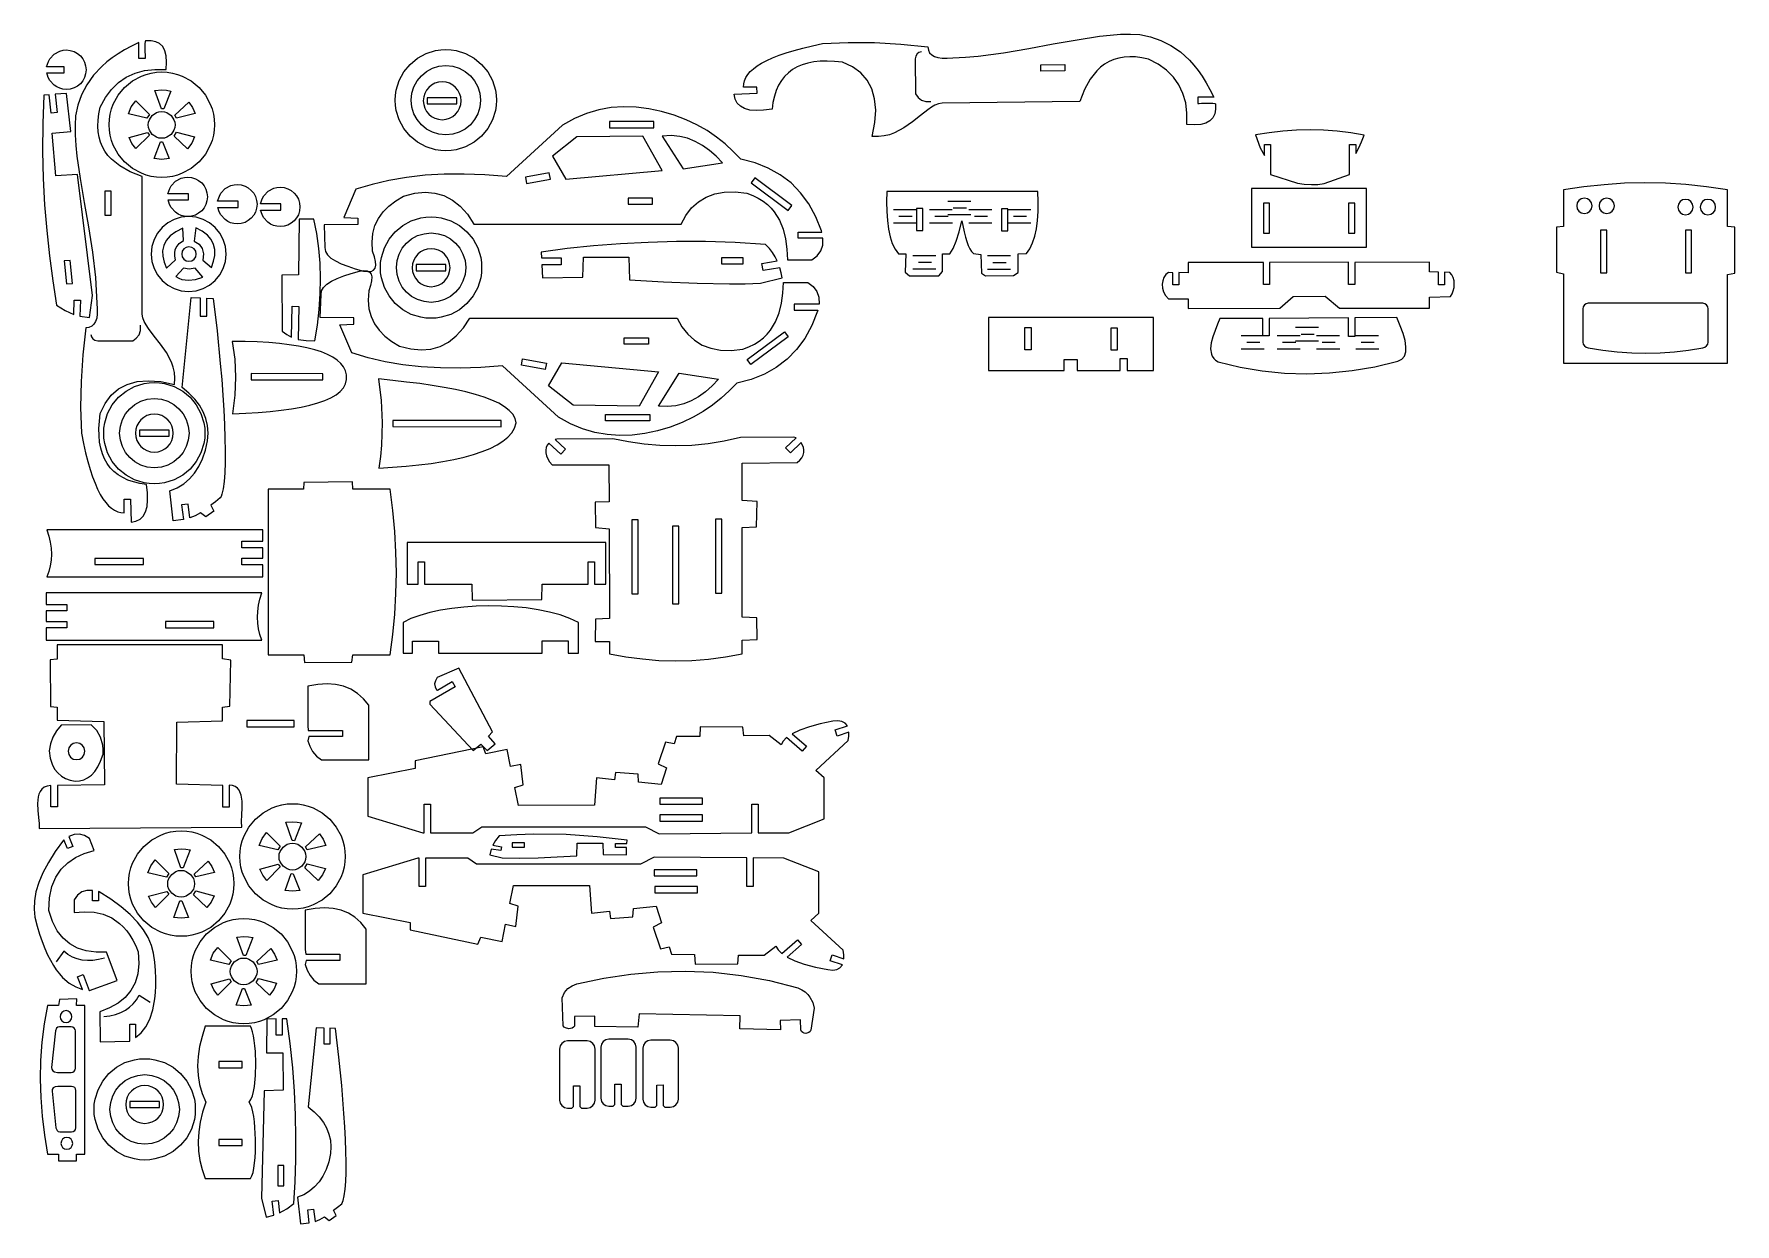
# Model space of a CAD drawing. Header units: millimetres. Extents: x -278 to 544, y 0 to 574.
import ezdxf

# ---------------------------------------------------------------- set-up
doc = ezdxf.new("R2010")
doc.units = ezdxf.units.MM
doc.header["$MEASUREMENT"] = 0
doc.layers.add('Camada 1', color=7, linetype='Continuous')
doc.layers.add('P', color=7, linetype='Continuous')

msp = doc.modelspace()

# ---------------------------------------------------------------- linework, layer by layer
at = {"layer": 'Camada 1', "color": 250, "lineweight": 9}
for points, knots in [([(-248.6943, 434.1154), (-248.6943, 434.1154), (-247.9008, 435.4384), (-247.9008, 435.4384), (-247.9008, 435.4384), (-247.9008, 435.4384), (-247.3458, 437.0794), (-247.3458, 437.0794), (-247.3458, 437.0794), (-247.3458, 437.0794), (-247.0803, 439.1689), (-247.0803, 439.1689), (-247.0803, 439.1689), (-247.0803, 439.1689), (-247.0803, 441.5509), (-247.0803, 441.5509), (-247.0803, 441.5509), (-247.0803, 441.5509), (-247.2933, 444.3289), (-247.2933, 444.3289), (-247.2933, 444.3289), (-247.2933, 444.3289), (-247.5573, 450.4669), (-247.5573, 450.4669), (-247.5573, 450.4669), (-247.5573, 450.4669), (-247.9803, 456.6319), (-247.9803, 456.6319), (-247.9803, 456.6319), (-247.9803, 456.6319), (-249.4098, 468.8824), (-249.4098, 468.8824), (-249.4098, 468.8824), (-249.4098, 468.8824), (-251.3148, 481.0789), (-251.3148, 481.0789), (-251.3148, 481.0789), (-251.3148, 481.0789), (-253.3773, 492.9334), (-253.3773, 492.9334), (-253.3773, 492.9334), (-253.3773, 492.9334), (-255.3093, 504.4159), (-255.3093, 504.4159), (-255.3093, 504.4159), (-255.3093, 504.4159), (-256.8708, 515.2639), (-256.8708, 515.2639), (-256.8708, 515.2639), (-256.8708, 515.2639), (-257.4258, 520.4764), (-257.4258, 520.4764), (-257.4258, 520.4764), (-257.4258, 520.4764), (-257.7438, 525.4759), (-257.7438, 525.4759), (-257.7438, 525.4759), (-257.7438, 525.4759), (-257.8233, 530.2384), (-257.8233, 530.2384), (-257.8233, 530.2384), (-257.8233, 530.2384), (-257.6118, 534.7639), (-257.6118, 534.7639), (-257.6118, 534.7639), (-257.6118, 534.7639), (-256.3938, 539.9224), (-256.3938, 539.9224), (-256.3938, 539.9224), (-256.3938, 539.9224), (-254.6208, 544.8964), (-254.6208, 544.8964), (-254.6208, 544.8964), (-254.6208, 544.8964), (-252.1083, 549.6859), (-252.1083, 549.6859), (-252.1083, 549.6859), (-252.1083, 549.6859), (-248.8803, 554.2894), (-248.8803, 554.2894), (-248.8803, 554.2894), (-248.8803, 554.2894), (-244.8588, 558.6019), (-244.8588, 558.6019), (-244.8588, 558.6019), (-244.8588, 558.6019), (-242.4768, 560.7184), (-242.4768, 560.7184), (-242.4768, 560.7184), (-242.4768, 560.7184), (-239.8848, 562.7569), (-239.8848, 562.7569), (-239.8848, 562.7569), (-239.8848, 562.7569), (-237.0273, 564.6874), (-237.0273, 564.6874), (-237.0273, 564.6874), (-237.0273, 564.6874), (-233.9583, 566.5924), (-233.9583, 566.5924), (-233.9583, 566.5924), (-233.9583, 566.5924), (-230.5968, 568.3924), (-230.5968, 568.3924), (-230.5968, 568.3924), (-230.5968, 568.3924), (-226.9983, 570.1114), (-226.9983, 570.1114), (-226.9983, 570.1114), (-226.9983, 570.1114), (-226.9983, 562.4659), (-226.9983, 562.4659), (-226.9983, 562.4659), (-226.9983, 562.4659), (-223.9563, 562.4659), (-223.9563, 562.4659), (-223.9563, 562.4659), (-223.9563, 562.4659), (-223.9563, 563.1004), (-223.9563, 563.1004), (-223.9563, 563.1004), (-223.9563, 563.1004), (-224.0088, 564.1579), (-224.0088, 564.1579), (-224.0088, 564.1579), (-224.0088, 564.1579), (-224.0358, 565.5349), (-224.0358, 565.5349), (-224.0358, 565.5349), (-224.0358, 565.5349), (-224.0883, 566.9899), (-224.0883, 566.9899), (-224.0883, 566.9899), (-224.0883, 566.9899), (-224.0883, 568.4179), (-224.0883, 568.4179), (-224.0883, 568.4179), (-224.0883, 568.4179), (-224.0358, 569.6359), (-224.0358, 569.6359), (-224.0358, 569.6359), (-224.0358, 569.6359), (-223.9293, 570.5089), (-223.9293, 570.5089), (-223.9293, 570.5089), (-223.9293, 570.5089), (-223.7718, 570.9049), (-223.7718, 570.9049), (-223.7718, 570.9049), (-223.7718, 570.9049), (-221.0718, 570.9589), (-221.0718, 570.9589), (-221.0718, 570.9589), (-221.0718, 570.9589), (-218.7963, 570.5089), (-218.7963, 570.5089), (-218.7963, 570.5089), (-218.7963, 570.5089), (-216.9453, 569.5819), (-216.9453, 569.5819), (-216.9453, 569.5819), (-216.9453, 569.5819), (-215.4903, 568.1269), (-215.4903, 568.1269), (-215.4903, 568.1269), (-215.4903, 568.1269), (-214.4313, 566.1424), (-214.4313, 566.1424), (-214.4313, 566.1424), (-214.4313, 566.1424), (-213.8493, 563.6824), (-213.8493, 563.6824), (-213.8493, 563.6824), (-213.8493, 563.6824), (-213.6378, 560.6389), (-213.6378, 560.6389), (-213.6378, 560.6389), (-213.6378, 560.6389), (-213.8493, 557.0674), (-213.8493, 557.0674), (-213.8493, 557.0674), (-213.8493, 557.0674), (-219.2733, 557.1469), (-219.2733, 557.1469), (-219.2733, 557.1469), (-219.2733, 557.1469), (-224.2743, 556.5379), (-224.2743, 556.5379), (-224.2743, 556.5379), (-224.2743, 556.5379), (-228.8508, 555.2944), (-228.8508, 555.2944), (-228.8508, 555.2944), (-228.8508, 555.2944), (-233.0583, 553.3369), (-233.0583, 553.3369), (-233.0583, 553.3369), (-233.0583, 553.3369), (-236.8413, 550.7704), (-236.8413, 550.7704), (-236.8413, 550.7704), (-236.8413, 550.7704), (-240.1488, 547.4629), (-240.1488, 547.4629), (-240.1488, 547.4629), (-240.1488, 547.4629), (-243.1128, 543.4939), (-243.1128, 543.4939), (-243.1128, 543.4939), (-243.1128, 543.4939), (-245.6523, 538.8904), (-245.6523, 538.8904), (-245.6523, 538.8904), (-245.6523, 538.8904), (-246.3138, 535.6894), (-246.3138, 535.6894), (-246.3138, 535.6894), (-246.3138, 535.6894), (-246.7098, 532.6204), (-246.7098, 532.6204), (-246.7098, 532.6204), (-246.7098, 532.6204), (-246.8433, 529.7629), (-246.8433, 529.7629), (-246.8433, 529.7629), (-246.8433, 529.7629), (-246.6318, 527.0374), (-246.6318, 527.0374), (-246.6318, 527.0374), (-246.6318, 527.0374), (-246.1818, 524.4439), (-246.1818, 524.4439), (-246.1818, 524.4439), (-246.1818, 524.4439), (-245.5203, 522.0109), (-245.5203, 522.0109), (-245.5203, 522.0109), (-245.5203, 522.0109), (-244.5678, 519.7609), (-244.5678, 519.7609), (-244.5678, 519.7609), (-244.5678, 519.7609), (-243.3768, 517.6189), (-243.3768, 517.6189), (-243.3768, 517.6189), (-243.3768, 517.6189), (-241.9218, 515.6344), (-241.9218, 515.6344), (-241.9218, 515.6344), (-241.9218, 515.6344), (-240.2283, 513.8089), (-240.2283, 513.8089), (-240.2283, 513.8089), (-240.2283, 513.8089), (-236.1543, 510.5014), (-236.1543, 510.5014), (-236.1543, 510.5014), (-236.1543, 510.5014), (-231.1788, 507.7234), (-231.1788, 507.7234), (-231.1788, 507.7234), (-231.1788, 507.7234), (-225.4113, 505.4209), (-225.4113, 505.4209), (-225.4113, 505.4209), (-225.4113, 505.4209), (-225.4113, 438.9574), (-225.4113, 438.9574), (-225.4113, 438.9574), (-225.4113, 438.9574), (-225.0408, 437.2114), (-225.0408, 437.2114), (-225.0408, 437.2114), (-225.0408, 437.2114), (-224.3538, 435.4924), (-224.3538, 435.4924), (-224.3538, 435.4924), (-224.3538, 435.4924), (-223.4538, 433.7719), (-223.4538, 433.7719), (-223.4538, 433.7719), (-223.4538, 433.7719), (-222.2898, 432.0259), (-222.2898, 432.0259), (-222.2898, 432.0259), (-222.2898, 432.0259), (-219.5643, 428.4004), (-219.5643, 428.4004), (-219.5643, 428.4004), (-219.5643, 428.4004), (-216.5478, 424.5379), (-216.5478, 424.5379), (-216.5478, 424.5379), (-216.5478, 424.5379), (-213.6378, 420.4099), (-213.6378, 420.4099), (-213.6378, 420.4099), (-213.6378, 420.4099), (-211.2558, 415.8589), (-211.2558, 415.8589), (-211.2558, 415.8589), (-211.2558, 415.8589), (-210.4368, 413.3989), (-210.4368, 413.3989), (-210.4368, 413.3989), (-210.4368, 413.3989), (-209.8533, 410.7799), (-209.8533, 410.7799), (-209.8533, 410.7799), (-209.8533, 410.7799), (-209.5893, 408.0544), (-209.5893, 408.0544), (-209.5893, 408.0544), (-209.5893, 408.0544), (-209.7213, 405.0904), (-209.7213, 405.0904), (-209.7213, 405.0904), (-209.7213, 405.0904), (-216.3888, 406.4134), (-216.3888, 406.4134), (-216.3888, 406.4134), (-216.3888, 406.4134), (-222.4218, 406.8634), (-222.4218, 406.8634), (-222.4218, 406.8634), (-222.4218, 406.8634), (-227.8188, 406.4134), (-227.8188, 406.4134), (-227.8188, 406.4134), (-227.8188, 406.4134), (-232.6083, 405.0904), (-232.6083, 405.0904), (-232.6083, 405.0904), (-232.6083, 405.0904), (-236.8413, 402.9214), (-236.8413, 402.9214), (-236.8413, 402.9214), (-236.8413, 402.9214), (-240.3603, 399.8254), (-240.3603, 399.8254), (-240.3603, 399.8254), (-240.3603, 399.8254), (-243.3243, 395.9104), (-243.3243, 395.9104), (-243.3243, 395.9104), (-243.3243, 395.9104), (-245.6523, 391.0684), (-245.6523, 391.0684), (-245.6523, 391.0684), (-245.6523, 391.0684), (-246.0753, 387.2839), (-246.0753, 387.2839), (-246.0753, 387.2839), (-246.0753, 387.2839), (-246.2868, 383.7124), (-246.2868, 383.7124), (-246.2868, 383.7124), (-246.2868, 383.7124), (-246.2343, 380.3524), (-246.2343, 380.3524), (-246.2343, 380.3524), (-246.2343, 380.3524), (-245.9703, 377.2039), (-245.9703, 377.2039), (-245.9703, 377.2039), (-245.9703, 377.2039), (-245.3883, 374.3194), (-245.3883, 374.3194), (-245.3883, 374.3194), (-245.3883, 374.3194), (-244.5933, 371.6209), (-244.5933, 371.6209), (-244.5933, 371.6209), (-244.5933, 371.6209), (-243.6153, 369.1609), (-243.6153, 369.1609), (-243.6153, 369.1609), (-243.6153, 369.1609), (-242.3448, 366.8854), (-242.3448, 366.8854), (-242.3448, 366.8854), (-242.3448, 366.8854), (-240.8103, 364.8739), (-240.8103, 364.8739), (-240.8103, 364.8739), (-240.8103, 364.8739), (-239.0373, 363.0484), (-239.0373, 363.0484), (-239.0373, 363.0484), (-239.0373, 363.0484), (-237.0528, 361.4614), (-237.0528, 361.4614), (-237.0528, 361.4614), (-237.0528, 361.4614), (-234.8043, 360.0589), (-234.8043, 360.0589), (-234.8043, 360.0589), (-234.8043, 360.0589), (-232.2903, 358.9219), (-232.2903, 358.9219), (-232.2903, 358.9219), (-232.2903, 358.9219), (-229.5648, 357.9949), (-229.5648, 357.9949), (-229.5648, 357.9949), (-229.5648, 357.9949), (-226.5498, 357.2809), (-226.5498, 357.2809), (-226.5498, 357.2809), (-226.5498, 357.2809), (-223.3473, 356.7514), (-223.3473, 356.7514), (-223.3473, 356.7514), (-223.3473, 356.7514), (-222.8193, 352.6774), (-222.8193, 352.6774), (-222.8193, 352.6774), (-222.8193, 352.6774), (-222.7398, 349.1584), (-222.7398, 349.1584), (-222.7398, 349.1584), (-222.7398, 349.1584), (-223.0308, 346.0894), (-223.0308, 346.0894), (-223.0308, 346.0894), (-223.0308, 346.0894), (-223.7718, 343.5484), (-223.7718, 343.5484), (-223.7718, 343.5484), (-223.7718, 343.5484), (-224.8818, 341.5114), (-224.8818, 341.5114), (-224.8818, 341.5114), (-224.8818, 341.5114), (-226.4163, 340.0564), (-226.4163, 340.0564), (-226.4163, 340.0564), (-226.4163, 340.0564), (-228.3753, 339.0514), (-228.3753, 339.0514), (-228.3753, 339.0514), (-228.3753, 339.0514), (-230.7558, 338.6014), (-230.7558, 338.6014), (-230.7558, 338.6014), (-230.7558, 338.6014), (-231.0738, 349.6609), (-231.0738, 349.6609), (-231.0738, 349.6609), (-231.0738, 349.6609), (-234.0633, 349.6609), (-234.0633, 349.6609), (-234.0633, 349.6609), (-234.0633, 349.6609), (-234.0633, 343.0999), (-234.0633, 343.0999), (-234.0633, 343.0999), (-234.0633, 343.0999), (-235.6503, 343.2844), (-235.6503, 343.2844), (-235.6503, 343.2844), (-235.6503, 343.2844), (-237.1848, 343.6279), (-237.1848, 343.6279), (-237.1848, 343.6279), (-237.1848, 343.6279), (-238.6938, 344.2894), (-238.6938, 344.2894), (-238.6938, 344.2894), (-238.6938, 344.2894), (-240.1488, 345.2689), (-240.1488, 345.2689), (-240.1488, 345.2689), (-240.1488, 345.2689), (-241.6038, 346.4854), (-241.6038, 346.4854), (-241.6038, 346.4854), (-241.6038, 346.4854), (-242.9793, 348.0469), (-242.9793, 348.0469), (-242.9793, 348.0469), (-242.9793, 348.0469), (-244.3293, 349.8454), (-244.3293, 349.8454), (-244.3293, 349.8454), (-244.3293, 349.8454), (-245.6523, 351.9889), (-245.6523, 351.9889), (-245.6523, 351.9889), (-245.6523, 351.9889), (-246.8958, 354.5029), (-246.8958, 354.5029), (-246.8958, 354.5029), (-246.8958, 354.5029), (-248.1663, 357.3334), (-248.1663, 357.3334), (-248.1663, 357.3334), (-248.1663, 357.3334), (-249.3558, 360.4564), (-249.3558, 360.4564), (-249.3558, 360.4564), (-249.3558, 360.4564), (-250.5198, 363.9484), (-250.5198, 363.9484), (-250.5198, 363.9484), (-250.5198, 363.9484), (-251.6313, 367.7854), (-251.6313, 367.7854), (-251.6313, 367.7854), (-251.6313, 367.7854), (-252.6903, 372.0439), (-252.6903, 372.0439), (-252.6903, 372.0439), (-252.6903, 372.0439), (-253.7223, 376.5949), (-253.7223, 376.5949), (-253.7223, 376.5949), (-253.7223, 376.5949), (-254.7273, 381.5689), (-254.7273, 381.5689), (-254.7273, 381.5689), (-254.7273, 381.5689), (-255.1248, 393.9514), (-255.1248, 393.9514), (-255.1248, 393.9514), (-255.1248, 393.9514), (-254.9133, 406.5199), (-254.9133, 406.5199), (-254.9133, 406.5199), (-254.9133, 406.5199), (-254.1183, 419.3254), (-254.1183, 419.3254), (-254.1183, 419.3254), (-254.1183, 419.3254), (-252.6633, 432.3169), (-252.6633, 432.3169), (-252.6633, 432.3169), (-252.6633, 432.3169), (-251.0763, 432.5809), (-251.0763, 432.5809), (-251.0763, 432.5809), (-251.0763, 432.5809), (-249.7533, 433.1629), (-249.7533, 433.1629), (-249.7533, 433.1629), (-249.7533, 433.1629), (-248.6943, 434.1154), (-248.6943, 434.1154)], [0, 0, 0, 0, 0.00724638, 0.00724638, 0.00724638, 0.00724638, 0.01449275, 0.01449275, 0.01449275, 0.01449275, 0.02173913, 0.02173913, 0.02173913, 0.02173913, 0.02898551, 0.02898551, 0.02898551, 0.02898551, 0.03623188, 0.03623188, 0.03623188, 0.03623188, 0.04347826, 0.04347826, 0.04347826, 0.04347826, 0.05072464, 0.05072464, 0.05072464, 0.05072464, 0.05797101, 0.05797101, 0.05797101, 0.05797101, 0.06521739, 0.06521739, 0.06521739, 0.06521739, 0.07246377, 0.07246377, 0.07246377, 0.07246377, 0.07971014, 0.07971014, 0.07971014, 0.07971014, 0.08695652, 0.08695652, 0.08695652, 0.08695652, 0.0942029, 0.0942029, 0.0942029, 0.0942029, 0.10144928, 0.10144928, 0.10144928, 0.10144928, 0.10869565, 0.10869565, 0.10869565, 0.10869565, 0.11594203, 0.11594203, 0.11594203, 0.11594203, 0.12318841, 0.12318841, 0.12318841, 0.12318841, 0.13043478, 0.13043478, 0.13043478, 0.13043478, 0.13768116, 0.13768116, 0.13768116, 0.13768116, 0.14492754, 0.14492754, 0.14492754, 0.14492754, 0.15217391, 0.15217391, 0.15217391, 0.15217391, 0.15942029, 0.15942029, 0.15942029, 0.15942029, 0.16666667, 0.16666667, 0.16666667, 0.16666667, 0.17391304, 0.17391304, 0.17391304, 0.17391304, 0.18115942, 0.18115942, 0.18115942, 0.18115942, 0.1884058, 0.1884058, 0.1884058, 0.1884058, 0.19565217, 0.19565217, 0.19565217, 0.19565217, 0.20289855, 0.20289855, 0.20289855, 0.20289855, 0.21014493, 0.21014493, 0.21014493, 0.21014493, 0.2173913, 0.2173913, 0.2173913, 0.2173913, 0.22463768, 0.22463768, 0.22463768, 0.22463768, 0.23188406, 0.23188406, 0.23188406, 0.23188406, 0.23913043, 0.23913043, 0.23913043, 0.23913043, 0.24637681, 0.24637681, 0.24637681, 0.24637681, 0.25362319, 0.25362319, 0.25362319, 0.25362319, 0.26086957, 0.26086957, 0.26086957, 0.26086957, 0.26811594, 0.26811594, 0.26811594, 0.26811594, 0.27536232, 0.27536232, 0.27536232, 0.27536232, 0.2826087, 0.2826087, 0.2826087, 0.2826087, 0.28985507, 0.28985507, 0.28985507, 0.28985507, 0.29710145, 0.29710145, 0.29710145, 0.29710145, 0.30434783, 0.30434783, 0.30434783, 0.30434783, 0.3115942, 0.3115942, 0.3115942, 0.3115942, 0.31884058, 0.31884058, 0.31884058, 0.31884058, 0.32608696, 0.32608696, 0.32608696, 0.32608696, 0.33333333, 0.33333333, 0.33333333, 0.33333333, 0.34057971, 0.34057971, 0.34057971, 0.34057971, 0.34782609, 0.34782609, 0.34782609, 0.34782609, 0.35507246, 0.35507246, 0.35507246, 0.35507246, 0.36231884, 0.36231884, 0.36231884, 0.36231884, 0.36956522, 0.36956522, 0.36956522, 0.36956522, 0.37681159, 0.37681159, 0.37681159, 0.37681159, 0.38405797, 0.38405797, 0.38405797, 0.38405797, 0.39130435, 0.39130435, 0.39130435, 0.39130435, 0.39855072, 0.39855072, 0.39855072, 0.39855072, 0.4057971, 0.4057971, 0.4057971, 0.4057971, 0.41304348, 0.41304348, 0.41304348, 0.41304348, 0.42028986, 0.42028986, 0.42028986, 0.42028986, 0.42753623, 0.42753623, 0.42753623, 0.42753623, 0.43478261, 0.43478261, 0.43478261, 0.43478261, 0.44202899, 0.44202899, 0.44202899, 0.44202899, 0.44927536, 0.44927536, 0.44927536, 0.44927536, 0.45652174, 0.45652174, 0.45652174, 0.45652174, 0.46376812, 0.46376812, 0.46376812, 0.46376812, 0.47101449, 0.47101449, 0.47101449, 0.47101449, 0.47826087, 0.47826087, 0.47826087, 0.47826087, 0.48550725, 0.48550725, 0.48550725, 0.48550725, 0.49275362, 0.49275362, 0.49275362, 0.49275362, 0.5, 0.5, 0.5, 0.5, 0.50724638, 0.50724638, 0.50724638, 0.50724638, 0.51449275, 0.51449275, 0.51449275, 0.51449275, 0.52173913, 0.52173913, 0.52173913, 0.52173913, 0.52898551, 0.52898551, 0.52898551, 0.52898551, 0.53623188, 0.53623188, 0.53623188, 0.53623188, 0.54347826, 0.54347826, 0.54347826, 0.54347826, 0.55072464, 0.55072464, 0.55072464, 0.55072464, 0.55797101, 0.55797101, 0.55797101, 0.55797101, 0.56521739, 0.56521739, 0.56521739, 0.56521739, 0.57246377, 0.57246377, 0.57246377, 0.57246377, 0.57971014, 0.57971014, 0.57971014, 0.57971014, 0.58695652, 0.58695652, 0.58695652, 0.58695652, 0.5942029, 0.5942029, 0.5942029, 0.5942029, 0.60144928, 0.60144928, 0.60144928, 0.60144928, 0.60869565, 0.60869565, 0.60869565, 0.60869565, 0.61594203, 0.61594203, 0.61594203, 0.61594203, 0.62318841, 0.62318841, 0.62318841, 0.62318841, 0.63043478, 0.63043478, 0.63043478, 0.63043478, 0.63768116, 0.63768116, 0.63768116, 0.63768116, 0.64492754, 0.64492754, 0.64492754, 0.64492754, 0.65217391, 0.65217391, 0.65217391, 0.65217391, 0.65942029, 0.65942029, 0.65942029, 0.65942029, 0.66666667, 0.66666667, 0.66666667, 0.66666667, 0.67391304, 0.67391304, 0.67391304, 0.67391304, 0.68115942, 0.68115942, 0.68115942, 0.68115942, 0.6884058, 0.6884058, 0.6884058, 0.6884058, 0.69565217, 0.69565217, 0.69565217, 0.69565217, 0.70289855, 0.70289855, 0.70289855, 0.70289855, 0.71014493, 0.71014493, 0.71014493, 0.71014493, 0.7173913, 0.7173913, 0.7173913, 0.7173913, 0.72463768, 0.72463768, 0.72463768, 0.72463768, 0.73188406, 0.73188406, 0.73188406, 0.73188406, 0.73913043, 0.73913043, 0.73913043, 0.73913043, 0.74637681, 0.74637681, 0.74637681, 0.74637681, 0.75362319, 0.75362319, 0.75362319, 0.75362319, 0.76086957, 0.76086957, 0.76086957, 0.76086957, 0.76811594, 0.76811594, 0.76811594, 0.76811594, 0.77536232, 0.77536232, 0.77536232, 0.77536232, 0.7826087, 0.7826087, 0.7826087, 0.7826087, 0.78985507, 0.78985507, 0.78985507, 0.78985507, 0.79710145, 0.79710145, 0.79710145, 0.79710145, 0.80434783, 0.80434783, 0.80434783, 0.80434783, 0.8115942, 0.8115942, 0.8115942, 0.8115942, 0.81884058, 0.81884058, 0.81884058, 0.81884058, 0.82608696, 0.82608696, 0.82608696, 0.82608696, 0.83333333, 0.83333333, 0.83333333, 0.83333333, 0.84057971, 0.84057971, 0.84057971, 0.84057971, 0.84782609, 0.84782609, 0.84782609, 0.84782609, 0.85507246, 0.85507246, 0.85507246, 0.85507246, 0.86231884, 0.86231884, 0.86231884, 0.86231884, 0.86956522, 0.86956522, 0.86956522, 0.86956522, 0.87681159, 0.87681159, 0.87681159, 0.87681159, 0.88405797, 0.88405797, 0.88405797, 0.88405797, 0.89130435, 0.89130435, 0.89130435, 0.89130435, 0.89855072, 0.89855072, 0.89855072, 0.89855072, 0.9057971, 0.9057971, 0.9057971, 0.9057971, 0.91304348, 0.91304348, 0.91304348, 0.91304348, 0.92028986, 0.92028986, 0.92028986, 0.92028986, 0.92753623, 0.92753623, 0.92753623, 0.92753623, 0.93478261, 0.93478261, 0.93478261, 0.93478261, 0.94202899, 0.94202899, 0.94202899, 0.94202899, 0.94927536, 0.94927536, 0.94927536, 0.94927536, 0.95652174, 0.95652174, 0.95652174, 0.95652174, 0.96376812, 0.96376812, 0.96376812, 0.96376812, 0.97101449, 0.97101449, 0.97101449, 0.97101449, 0.97826087, 0.97826087, 0.97826087, 0.97826087, 0.98550725, 0.98550725, 0.98550725, 0.98550725, 1, 1, 1, 1]), ([(-102.6974, 537.3121), (-102.6974, 537.3121), (-101.2949, 532.7086), (-101.2949, 532.7086), (-101.2949, 532.7086), (-101.2949, 532.7086), (-99.0449, 528.5806), (-99.0449, 528.5806), (-99.0449, 528.5806), (-99.0449, 528.5806), (-96.0299, 524.9296), (-96.0299, 524.9296), (-96.0299, 524.9296), (-96.0299, 524.9296), (-92.4314, 521.9385), (-92.4314, 521.9385), (-92.4314, 521.9385), (-92.4314, 521.9385), (-88.3034, 519.69), (-88.3034, 519.69), (-88.3034, 519.69), (-88.3034, 519.69), (-83.6999, 518.3145), (-83.6999, 518.3145), (-83.6999, 518.3145), (-83.6999, 518.3145), (-81.2654, 517.917), (-81.2654, 517.917), (-81.2654, 517.917), (-81.2654, 517.917), (-78.7784, 517.785), (-78.7784, 517.785), (-78.7784, 517.785), (-78.7784, 517.785), (-76.2644, 517.917), (-76.2644, 517.917), (-76.2644, 517.917), (-76.2644, 517.917), (-73.8314, 518.3145), (-73.8314, 518.3145), (-73.8314, 518.3145), (-73.8314, 518.3145), (-69.2534, 519.69), (-69.2534, 519.69), (-69.2534, 519.69), (-69.2534, 519.69), (-65.0729, 521.9385), (-65.0729, 521.9385), (-65.0729, 521.9385), (-65.0729, 521.9385), (-61.4744, 524.9296), (-61.4744, 524.9296), (-61.4744, 524.9296), (-61.4744, 524.9296), (-58.4849, 528.5806), (-58.4849, 528.5806), (-58.4849, 528.5806), (-58.4849, 528.5806), (-56.2364, 532.7086), (-56.2364, 532.7086), (-56.2364, 532.7086), (-56.2364, 532.7086), (-54.7814, 537.3121), (-54.7814, 537.3121), (-54.7814, 537.3121), (-54.7814, 537.3121), (-54.4364, 539.7451), (-54.4364, 539.7451), (-54.4364, 539.7451), (-54.4364, 539.7451), (-54.3314, 542.2336), (-54.3314, 542.2336), (-54.3314, 542.2336), (-54.3314, 542.2336), (-54.4364, 544.7206), (-54.4364, 544.7206), (-54.4364, 544.7206), (-54.4364, 544.7206), (-54.7814, 547.1536), (-54.7814, 547.1536), (-54.7814, 547.1536), (-54.7814, 547.1536), (-56.2364, 551.7586), (-56.2364, 551.7586), (-56.2364, 551.7586), (-56.2364, 551.7586), (-58.4849, 555.9376), (-58.4849, 555.9376), (-58.4849, 555.9376), (-58.4849, 555.9376), (-61.4744, 559.5361), (-61.4744, 559.5361), (-61.4744, 559.5361), (-61.4744, 559.5361), (-65.0729, 562.5526), (-65.0729, 562.5526), (-65.0729, 562.5526), (-65.0729, 562.5526), (-69.2534, 564.8011), (-69.2534, 564.8011), (-69.2534, 564.8011), (-69.2534, 564.8011), (-73.8314, 566.2036), (-73.8314, 566.2036), (-73.8314, 566.2036), (-73.8314, 566.2036), (-76.2644, 566.6011), (-76.2644, 566.6011), (-76.2644, 566.6011), (-76.2644, 566.6011), (-78.7784, 566.7061), (-78.7784, 566.7061), (-78.7784, 566.7061), (-78.7784, 566.7061), (-81.2654, 566.6011), (-81.2654, 566.6011), (-81.2654, 566.6011), (-81.2654, 566.6011), (-83.6999, 566.2036), (-83.6999, 566.2036), (-83.6999, 566.2036), (-83.6999, 566.2036), (-88.3034, 564.8011), (-88.3034, 564.8011), (-88.3034, 564.8011), (-88.3034, 564.8011), (-92.4314, 562.5526), (-92.4314, 562.5526), (-92.4314, 562.5526), (-92.4314, 562.5526), (-96.0299, 559.5361), (-96.0299, 559.5361), (-96.0299, 559.5361), (-96.0299, 559.5361), (-99.0449, 555.9376), (-99.0449, 555.9376), (-99.0449, 555.9376), (-99.0449, 555.9376), (-101.2949, 551.7586), (-101.2949, 551.7586), (-101.2949, 551.7586), (-101.2949, 551.7586), (-102.6974, 547.1536), (-102.6974, 547.1536), (-102.6974, 547.1536), (-102.6974, 547.1536), (-103.0934, 544.7206), (-103.0934, 544.7206), (-103.0934, 544.7206), (-103.0934, 544.7206), (-103.1999, 542.2336), (-103.1999, 542.2336), (-103.1999, 542.2336), (-103.1999, 542.2336), (-103.0934, 539.7451), (-103.0934, 539.7451), (-103.0934, 539.7451), (-103.0934, 539.7451), (-102.6974, 537.3121), (-102.6974, 537.3121)], [0, 0, 0, 0, 0.02439024, 0.02439024, 0.02439024, 0.02439024, 0.04878049, 0.04878049, 0.04878049, 0.04878049, 0.07317073, 0.07317073, 0.07317073, 0.07317073, 0.09756098, 0.09756098, 0.09756098, 0.09756098, 0.12195122, 0.12195122, 0.12195122, 0.12195122, 0.14634146, 0.14634146, 0.14634146, 0.14634146, 0.17073171, 0.17073171, 0.17073171, 0.17073171, 0.19512195, 0.19512195, 0.19512195, 0.19512195, 0.2195122, 0.2195122, 0.2195122, 0.2195122, 0.24390244, 0.24390244, 0.24390244, 0.24390244, 0.26829268, 0.26829268, 0.26829268, 0.26829268, 0.29268293, 0.29268293, 0.29268293, 0.29268293, 0.31707317, 0.31707317, 0.31707317, 0.31707317, 0.34146341, 0.34146341, 0.34146341, 0.34146341, 0.36585366, 0.36585366, 0.36585366, 0.36585366, 0.3902439, 0.3902439, 0.3902439, 0.3902439, 0.41463415, 0.41463415, 0.41463415, 0.41463415, 0.43902439, 0.43902439, 0.43902439, 0.43902439, 0.46341463, 0.46341463, 0.46341463, 0.46341463, 0.48780488, 0.48780488, 0.48780488, 0.48780488, 0.51219512, 0.51219512, 0.51219512, 0.51219512, 0.53658537, 0.53658537, 0.53658537, 0.53658537, 0.56097561, 0.56097561, 0.56097561, 0.56097561, 0.58536585, 0.58536585, 0.58536585, 0.58536585, 0.6097561, 0.6097561, 0.6097561, 0.6097561, 0.63414634, 0.63414634, 0.63414634, 0.63414634, 0.65853659, 0.65853659, 0.65853659, 0.65853659, 0.68292683, 0.68292683, 0.68292683, 0.68292683, 0.70731707, 0.70731707, 0.70731707, 0.70731707, 0.73170732, 0.73170732, 0.73170732, 0.73170732, 0.75609756, 0.75609756, 0.75609756, 0.75609756, 0.7804878, 0.7804878, 0.7804878, 0.7804878, 0.80487805, 0.80487805, 0.80487805, 0.80487805, 0.82926829, 0.82926829, 0.82926829, 0.82926829, 0.85365854, 0.85365854, 0.85365854, 0.85365854, 0.87804878, 0.87804878, 0.87804878, 0.87804878, 0.90243902, 0.90243902, 0.90243902, 0.90243902, 0.92682927, 0.92682927, 0.92682927, 0.92682927, 0.95121951, 0.95121951, 0.95121951, 0.95121951, 1, 1, 1, 1]), ([(146.5209, 531.8357), (146.5209, 531.8357), (150.3519, 534.8921), (150.3519, 534.8921), (150.3519, 534.8921), (150.3519, 534.8921), (153.9219, 537.6548), (153.9219, 537.6548), (153.9219, 537.6548), (153.9219, 537.6548), (155.6827, 538.8372), (155.6827, 538.8372), (155.6827, 538.8372), (155.6827, 538.8372), (157.4187, 539.8077), (157.4187, 539.8077), (157.4187, 539.8077), (157.4187, 539.8077), (159.1053, 540.4868), (159.1053, 540.4868), (159.1053, 540.4868), (159.1053, 540.4868), (160.8473, 540.8754), (160.8473, 540.8754), (160.8473, 540.8754), (160.8473, 540.8754), (227.3342, 541.5656), (227.3342, 541.5656), (227.3342, 541.5656), (227.3342, 541.5656), (229.575, 547.3822), (229.575, 547.3822), (229.575, 547.3822), (229.575, 547.3822), (232.303, 552.3593), (232.303, 552.3593), (232.303, 552.3593), (232.303, 552.3593), (235.5407, 556.4941), (235.5407, 556.4941), (235.5407, 556.4941), (235.5407, 556.4941), (237.3488, 558.1795), (237.3488, 558.1795), (237.3488, 558.1795), (237.3488, 558.1795), (239.3178, 559.682), (239.3178, 559.682), (239.3178, 559.682), (239.3178, 559.682), (241.4473, 560.8951), (241.4473, 560.8951), (241.4473, 560.8951), (241.4473, 560.8951), (243.7131, 561.8442), (243.7131, 561.8442), (243.7131, 561.8442), (243.7131, 561.8442), (246.1148, 562.5577), (246.1148, 562.5577), (246.1148, 562.5577), (246.1148, 562.5577), (248.702, 563.0346), (248.702, 563.0346), (248.702, 563.0346), (248.702, 563.0346), (251.4255, 563.2474), (251.4255, 563.2474), (251.4255, 563.2474), (251.4255, 563.2474), (254.2842, 563.145), (254.2842, 563.145), (254.2842, 563.145), (254.2842, 563.145), (257.3301, 562.7791), (257.3301, 562.7791), (257.3301, 562.7791), (257.3301, 562.7791), (260.5648, 562.1512), (260.5648, 562.1512), (260.5648, 562.1512), (260.5648, 562.1512), (265.1959, 559.6596), (265.1959, 559.6596), (265.1959, 559.6596), (265.1959, 559.6596), (269.1937, 556.7639), (269.1937, 556.7639), (269.1937, 556.7639), (269.1937, 556.7639), (272.5107, 553.4112), (272.5107, 553.4112), (272.5107, 553.4112), (272.5107, 553.4112), (275.1415, 549.6823), (275.1415, 549.6823), (275.1415, 549.6823), (275.1415, 549.6823), (277.1171, 545.4951), (277.1171, 545.4951), (277.1171, 545.4951), (277.1171, 545.4951), (278.4606, 540.9308), (278.4606, 540.9308), (278.4606, 540.9308), (278.4606, 540.9308), (279.0944, 535.9376), (279.0944, 535.9376), (279.0944, 535.9376), (279.0944, 535.9376), (279.0712, 530.5131), (279.0712, 530.5131), (279.0712, 530.5131), (279.0712, 530.5131), (282.646, 530.3642), (282.646, 530.3642), (282.646, 530.3642), (282.646, 530.3642), (285.7129, 530.582), (285.7129, 530.582), (285.7129, 530.582), (285.7129, 530.582), (288.1662, 531.242), (288.1662, 531.242), (288.1662, 531.242), (288.1662, 531.242), (290.1399, 532.2946), (290.1399, 532.2946), (290.1399, 532.2946), (290.1399, 532.2946), (291.5272, 533.764), (291.5272, 533.764), (291.5272, 533.764), (291.5272, 533.764), (292.4874, 535.6266), (292.4874, 535.6266), (292.4874, 535.6266), (292.4874, 535.6266), (292.9125, 537.8796), (292.9125, 537.8796), (292.9125, 537.8796), (292.9125, 537.8796), (292.859, 540.5777), (292.859, 540.5777), (292.859, 540.5777), (292.859, 540.5777), (292.4599, 540.7326), (292.4599, 540.7326), (292.4599, 540.7326), (292.4599, 540.7326), (291.5858, 540.83), (291.5858, 540.83), (291.5858, 540.83), (291.5858, 540.83), (290.3688, 540.8699), (290.3688, 540.8699), (290.3688, 540.8699), (290.3688, 540.8699), (288.9139, 540.8548), (288.9139, 540.8548), (288.9139, 540.8548), (288.9139, 540.8548), (287.4575, 540.8397), (287.4575, 540.8397), (287.4575, 540.8397), (287.4575, 540.8397), (286.1096, 540.7732), (286.1096, 540.7732), (286.1096, 540.7732), (286.1096, 540.7732), (284.9985, 540.7346), (284.9985, 540.7346), (284.9985, 540.7346), (284.9985, 540.7346), (284.364, 540.7281), (284.364, 540.7281), (284.364, 540.7281), (284.364, 540.7281), (284.333, 543.7174), (284.333, 543.7174), (284.333, 543.7174), (284.333, 543.7174), (292.005, 543.797), (292.005, 543.797), (292.005, 543.797), (292.005, 543.797), (290.1948, 547.3769), (290.1948, 547.3769), (290.1948, 547.3769), (290.1948, 547.3769), (288.387, 550.7184), (288.387, 550.7184), (288.387, 550.7184), (288.387, 550.7184), (286.4497, 553.8214), (286.4497, 553.8214), (286.4497, 553.8214), (286.4497, 553.8214), (284.4902, 556.6047), (284.4902, 556.6047), (284.4902, 556.6047), (284.4902, 556.6047), (282.4246, 559.2039), (282.4246, 559.2039), (282.4246, 559.2039), (282.4246, 559.2039), (280.3108, 561.5356), (280.3108, 561.5356), (280.3108, 561.5356), (280.3108, 561.5356), (275.9292, 565.5658), (275.9292, 565.5658), (275.9292, 565.5658), (275.9292, 565.5658), (271.2924, 568.7459), (271.2924, 568.7459), (271.2924, 568.7459), (271.2924, 568.7459), (266.4777, 571.156), (266.4777, 571.156), (266.4777, 571.156), (266.4777, 571.156), (261.4853, 572.9043), (261.4853, 572.9043), (261.4853, 572.9043), (261.4853, 572.9043), (256.3147, 574.0402), (256.3147, 574.0402), (256.3147, 574.0402), (256.3147, 574.0402), (251.7872, 574.2062), (251.7872, 574.2062), (251.7872, 574.2062), (251.7872, 574.2062), (247.0258, 574.0773), (247.0258, 574.0773), (247.0258, 574.0773), (247.0258, 574.0773), (242.0299, 573.7074), (242.0299, 573.7074), (242.0299, 573.7074), (242.0299, 573.7074), (236.8499, 573.1511), (236.8499, 573.1511), (236.8499, 573.1511), (236.8499, 573.1511), (225.9917, 571.4768), (225.9917, 571.4768), (225.9917, 571.4768), (225.9917, 571.4768), (214.5298, 569.4257), (214.5298, 569.4257), (214.5298, 569.4257), (214.5298, 569.4257), (202.6724, 567.186), (202.6724, 567.186), (202.6724, 567.186), (202.6724, 567.186), (190.5219, 565.1547), (190.5219, 565.1547), (190.5219, 565.1547), (190.5219, 565.1547), (178.2599, 563.5994), (178.2599, 563.5994), (178.2599, 563.5994), (178.2599, 563.5994), (172.1269, 563.0857), (172.1269, 563.0857), (172.1269, 563.0857), (172.1269, 563.0857), (165.9647, 562.7832), (165.9647, 562.7832), (165.9647, 562.7832), (165.9647, 562.7832), (163.243, 562.5434), (163.243, 562.5434), (163.243, 562.5434), (163.243, 562.5434), (160.8084, 562.5452), (160.8084, 562.5452), (160.8084, 562.5452), (160.8084, 562.5452), (158.794, 562.8153), (158.794, 562.8153), (158.794, 562.8153), (158.794, 562.8153), (157.122, 563.3274), (157.122, 563.3274), (157.122, 563.3274), (157.122, 563.3274), (155.8179, 564.1074), (155.8179, 564.1074), (155.8179, 564.1074), (155.8179, 564.1074), (154.8275, 565.1547), (154.8275, 565.1547), (154.8275, 565.1547), (154.8275, 565.1547), (154.232, 566.4461), (154.232, 566.4461), (154.232, 566.4461), (154.232, 566.4461), (153.9771, 568.0305), (153.9771, 568.0305), (153.9771, 568.0305), (153.9771, 568.0305), (140.9454, 569.3773), (140.9454, 569.3773), (140.9454, 569.3773), (140.9454, 569.3773), (128.1575, 570.0651), (128.1575, 570.0651), (128.1575, 570.0651), (128.1575, 570.0651), (115.5626, 570.0919), (115.5626, 570.0919), (115.5626, 570.0919), (115.5626, 570.0919), (103.1594, 569.5671), (103.1594, 569.5671), (103.1594, 569.5671), (103.1594, 569.5671), (98.2213, 568.5363), (98.2213, 568.5363), (98.2213, 568.5363), (98.2213, 568.5363), (93.656, 567.4313), (93.656, 567.4313), (93.656, 567.4313), (93.656, 567.4313), (89.4597, 566.3287), (89.4597, 566.3287), (89.4597, 566.3287), (89.4597, 566.3287), (85.6345, 565.1774), (85.6345, 565.1774), (85.6345, 565.1774), (85.6345, 565.1774), (82.1545, 564.0043), (82.1545, 564.0043), (82.1545, 564.0043), (82.1545, 564.0043), (79.0185, 562.7806), (79.0185, 562.7806), (79.0185, 562.7806), (79.0185, 562.7806), (76.2266, 561.5081), (76.2266, 561.5081), (76.2266, 561.5081), (76.2266, 561.5081), (73.7277, 560.1861), (73.7277, 560.1861), (73.7277, 560.1861), (73.7277, 560.1861), (71.598, 558.8409), (71.598, 558.8409), (71.598, 558.8409), (71.598, 558.8409), (69.7326, 557.4715), (69.7326, 557.4715), (69.7326, 557.4715), (69.7326, 557.4715), (68.2128, 556.0531), (68.2128, 556.0531), (68.2128, 556.0531), (68.2128, 556.0531), (66.9842, 554.6123), (66.9842, 554.6123), (66.9842, 554.6123), (66.9842, 554.6123), (66.0468, 553.1475), (66.0468, 553.1475), (66.0468, 553.1475), (66.0468, 553.1475), (65.428, 551.632), (65.428, 551.632), (65.428, 551.632), (65.428, 551.632), (65.0462, 550.1204), (65.0462, 550.1204), (65.0462, 550.1204), (65.0462, 550.1204), (64.9577, 548.5309), (64.9577, 548.5309), (64.9577, 548.5309), (64.9577, 548.5309), (71.4658, 548.5985), (71.4658, 548.5985), (71.4658, 548.5985), (71.4658, 548.5985), (71.4966, 545.6361), (71.4966, 545.6361), (71.4966, 545.6361), (71.4966, 545.6361), (60.4682, 545.1781), (60.4682, 545.1781), (60.4682, 545.1781), (60.4682, 545.1781), (60.9684, 542.8012), (60.9684, 542.8012), (60.9684, 542.8012), (60.9684, 542.8012), (61.9415, 540.8267), (61.9415, 540.8267), (61.9415, 540.8267), (61.9415, 540.8267), (63.4663, 539.3079), (63.4663, 539.3079), (63.4663, 539.3079), (63.4663, 539.3079), (65.4878, 538.2174), (65.4878, 538.2174), (65.4878, 538.2174), (65.4878, 538.2174), (68.009, 537.5295), (68.009, 537.5295), (68.009, 537.5295), (68.009, 537.5295), (71.0542, 537.2431), (71.0542, 537.2431), (71.0542, 537.2431), (71.0542, 537.2431), (74.6259, 537.3867), (74.6259, 537.3867), (74.6259, 537.3867), (74.6259, 537.3867), (78.7212, 537.9587), (78.7212, 537.9587), (78.7212, 537.9587), (78.7212, 537.9587), (79.1631, 541.1915), (79.1631, 541.1915), (79.1631, 541.1915), (79.1631, 541.1915), (79.9001, 544.1888), (79.9001, 544.1888), (79.9001, 544.1888), (79.9001, 544.1888), (80.7699, 546.949), (80.7699, 546.949), (80.7699, 546.949), (80.7699, 546.949), (81.9081, 549.4479), (81.9081, 549.4479), (81.9081, 549.4479), (81.9081, 549.4479), (83.2614, 551.7376), (83.2614, 551.7376), (83.2614, 551.7376), (83.2614, 551.7376), (84.8277, 553.7385), (84.8277, 553.7385), (84.8277, 553.7385), (84.8277, 553.7385), (86.608, 555.503), (86.608, 555.503), (86.608, 555.503), (86.608, 555.503), (88.6034, 557.0583), (88.6034, 557.0583), (88.6034, 557.0583), (88.6034, 557.0583), (90.8653, 558.3794), (90.8653, 558.3794), (90.8653, 558.3794), (90.8653, 558.3794), (93.3151, 559.3829), (93.3151, 559.3829), (93.3151, 559.3829), (93.3151, 559.3829), (96.0067, 560.2058), (96.0067, 560.2058), (96.0067, 560.2058), (96.0067, 560.2058), (98.8837, 560.7907), (98.8837, 560.7907), (98.8837, 560.7907), (98.8837, 560.7907), (102.029, 561.1144), (102.029, 561.1144), (102.029, 561.1144), (102.029, 561.1144), (105.3886, 561.1763), (105.3886, 561.1763), (105.3886, 561.1763), (105.3886, 561.1763), (108.9636, 561.0019), (108.9636, 561.0019), (108.9636, 561.0019), (108.9636, 561.0019), (112.7508, 560.6167), (112.7508, 560.6167), (112.7508, 560.6167), (112.7508, 560.6167), (117.59, 558.3118), (117.59, 558.3118), (117.59, 558.3118), (117.59, 558.3118), (121.5622, 555.4174), (121.5622, 555.4174), (121.5622, 555.4174), (121.5622, 555.4174), (124.6952, 551.8767), (124.6952, 551.8767), (124.6952, 551.8767), (124.6952, 551.8767), (126.9087, 547.746), (126.9087, 547.746), (126.9087, 547.746), (126.9087, 547.746), (128.2804, 542.9179), (128.2804, 542.9179), (128.2804, 542.9179), (128.2804, 542.9179), (128.7864, 537.5259), (128.7864, 537.5259), (128.7864, 537.5259), (128.7864, 537.5259), (128.399, 531.4885), (128.399, 531.4885), (128.399, 531.4885), (128.399, 531.4885), (127.1468, 524.8077), (127.1468, 524.8077), (127.1468, 524.8077), (127.1468, 524.8077), (130.1102, 524.7319), (130.1102, 524.7319), (130.1102, 524.7319), (130.1102, 524.7319), (132.8331, 524.9987), (132.8331, 524.9987), (132.8331, 524.9987), (132.8331, 524.9987), (135.4459, 525.6079), (135.4459, 525.6079), (135.4459, 525.6079), (135.4459, 525.6079), (137.8985, 526.4809), (137.8985, 526.4809), (137.8985, 526.4809), (137.8985, 526.4809), (142.45, 528.9088), (142.45, 528.9088), (142.45, 528.9088), (142.45, 528.9088), (146.5209, 531.8357), (146.5209, 531.8357)], [0, 0, 0, 0, 0.00724638, 0.00724638, 0.00724638, 0.00724638, 0.01449275, 0.01449275, 0.01449275, 0.01449275, 0.02173913, 0.02173913, 0.02173913, 0.02173913, 0.02898551, 0.02898551, 0.02898551, 0.02898551, 0.03623188, 0.03623188, 0.03623188, 0.03623188, 0.04347826, 0.04347826, 0.04347826, 0.04347826, 0.05072464, 0.05072464, 0.05072464, 0.05072464, 0.05797101, 0.05797101, 0.05797101, 0.05797101, 0.06521739, 0.06521739, 0.06521739, 0.06521739, 0.07246377, 0.07246377, 0.07246377, 0.07246377, 0.07971014, 0.07971014, 0.07971014, 0.07971014, 0.08695652, 0.08695652, 0.08695652, 0.08695652, 0.0942029, 0.0942029, 0.0942029, 0.0942029, 0.10144928, 0.10144928, 0.10144928, 0.10144928, 0.10869565, 0.10869565, 0.10869565, 0.10869565, 0.11594203, 0.11594203, 0.11594203, 0.11594203, 0.12318841, 0.12318841, 0.12318841, 0.12318841, 0.13043478, 0.13043478, 0.13043478, 0.13043478, 0.13768116, 0.13768116, 0.13768116, 0.13768116, 0.14492754, 0.14492754, 0.14492754, 0.14492754, 0.15217391, 0.15217391, 0.15217391, 0.15217391, 0.15942029, 0.15942029, 0.15942029, 0.15942029, 0.16666667, 0.16666667, 0.16666667, 0.16666667, 0.17391304, 0.17391304, 0.17391304, 0.17391304, 0.18115942, 0.18115942, 0.18115942, 0.18115942, 0.1884058, 0.1884058, 0.1884058, 0.1884058, 0.19565217, 0.19565217, 0.19565217, 0.19565217, 0.20289855, 0.20289855, 0.20289855, 0.20289855, 0.21014493, 0.21014493, 0.21014493, 0.21014493, 0.2173913, 0.2173913, 0.2173913, 0.2173913, 0.22463768, 0.22463768, 0.22463768, 0.22463768, 0.23188406, 0.23188406, 0.23188406, 0.23188406, 0.23913043, 0.23913043, 0.23913043, 0.23913043, 0.24637681, 0.24637681, 0.24637681, 0.24637681, 0.25362319, 0.25362319, 0.25362319, 0.25362319, 0.26086957, 0.26086957, 0.26086957, 0.26086957, 0.26811594, 0.26811594, 0.26811594, 0.26811594, 0.27536232, 0.27536232, 0.27536232, 0.27536232, 0.2826087, 0.2826087, 0.2826087, 0.2826087, 0.28985507, 0.28985507, 0.28985507, 0.28985507, 0.29710145, 0.29710145, 0.29710145, 0.29710145, 0.30434783, 0.30434783, 0.30434783, 0.30434783, 0.3115942, 0.3115942, 0.3115942, 0.3115942, 0.31884058, 0.31884058, 0.31884058, 0.31884058, 0.32608696, 0.32608696, 0.32608696, 0.32608696, 0.33333333, 0.33333333, 0.33333333, 0.33333333, 0.34057971, 0.34057971, 0.34057971, 0.34057971, 0.34782609, 0.34782609, 0.34782609, 0.34782609, 0.35507246, 0.35507246, 0.35507246, 0.35507246, 0.36231884, 0.36231884, 0.36231884, 0.36231884, 0.36956522, 0.36956522, 0.36956522, 0.36956522, 0.37681159, 0.37681159, 0.37681159, 0.37681159, 0.38405797, 0.38405797, 0.38405797, 0.38405797, 0.39130435, 0.39130435, 0.39130435, 0.39130435, 0.39855072, 0.39855072, 0.39855072, 0.39855072, 0.4057971, 0.4057971, 0.4057971, 0.4057971, 0.41304348, 0.41304348, 0.41304348, 0.41304348, 0.42028986, 0.42028986, 0.42028986, 0.42028986, 0.42753623, 0.42753623, 0.42753623, 0.42753623, 0.43478261, 0.43478261, 0.43478261, 0.43478261, 0.44202899, 0.44202899, 0.44202899, 0.44202899, 0.44927536, 0.44927536, 0.44927536, 0.44927536, 0.45652174, 0.45652174, 0.45652174, 0.45652174, 0.46376812, 0.46376812, 0.46376812, 0.46376812, 0.47101449, 0.47101449, 0.47101449, 0.47101449, 0.47826087, 0.47826087, 0.47826087, 0.47826087, 0.48550725, 0.48550725, 0.48550725, 0.48550725, 0.49275362, 0.49275362, 0.49275362, 0.49275362, 0.5, 0.5, 0.5, 0.5, 0.50724638, 0.50724638, 0.50724638, 0.50724638, 0.51449275, 0.51449275, 0.51449275, 0.51449275, 0.52173913, 0.52173913, 0.52173913, 0.52173913, 0.52898551, 0.52898551, 0.52898551, 0.52898551, 0.53623188, 0.53623188, 0.53623188, 0.53623188, 0.54347826, 0.54347826, 0.54347826, 0.54347826, 0.55072464, 0.55072464, 0.55072464, 0.55072464, 0.55797101, 0.55797101, 0.55797101, 0.55797101, 0.56521739, 0.56521739, 0.56521739, 0.56521739, 0.57246377, 0.57246377, 0.57246377, 0.57246377, 0.57971014, 0.57971014, 0.57971014, 0.57971014, 0.58695652, 0.58695652, 0.58695652, 0.58695652, 0.5942029, 0.5942029, 0.5942029, 0.5942029, 0.60144928, 0.60144928, 0.60144928, 0.60144928, 0.60869565, 0.60869565, 0.60869565, 0.60869565, 0.61594203, 0.61594203, 0.61594203, 0.61594203, 0.62318841, 0.62318841, 0.62318841, 0.62318841, 0.63043478, 0.63043478, 0.63043478, 0.63043478, 0.63768116, 0.63768116, 0.63768116, 0.63768116, 0.64492754, 0.64492754, 0.64492754, 0.64492754, 0.65217391, 0.65217391, 0.65217391, 0.65217391, 0.65942029, 0.65942029, 0.65942029, 0.65942029, 0.66666667, 0.66666667, 0.66666667, 0.66666667, 0.67391304, 0.67391304, 0.67391304, 0.67391304, 0.68115942, 0.68115942, 0.68115942, 0.68115942, 0.6884058, 0.6884058, 0.6884058, 0.6884058, 0.69565217, 0.69565217, 0.69565217, 0.69565217, 0.70289855, 0.70289855, 0.70289855, 0.70289855, 0.71014493, 0.71014493, 0.71014493, 0.71014493, 0.7173913, 0.7173913, 0.7173913, 0.7173913, 0.72463768, 0.72463768, 0.72463768, 0.72463768, 0.73188406, 0.73188406, 0.73188406, 0.73188406, 0.73913043, 0.73913043, 0.73913043, 0.73913043, 0.74637681, 0.74637681, 0.74637681, 0.74637681, 0.75362319, 0.75362319, 0.75362319, 0.75362319, 0.76086957, 0.76086957, 0.76086957, 0.76086957, 0.76811594, 0.76811594, 0.76811594, 0.76811594, 0.77536232, 0.77536232, 0.77536232, 0.77536232, 0.7826087, 0.7826087, 0.7826087, 0.7826087, 0.78985507, 0.78985507, 0.78985507, 0.78985507, 0.79710145, 0.79710145, 0.79710145, 0.79710145, 0.80434783, 0.80434783, 0.80434783, 0.80434783, 0.8115942, 0.8115942, 0.8115942, 0.8115942, 0.81884058, 0.81884058, 0.81884058, 0.81884058, 0.82608696, 0.82608696, 0.82608696, 0.82608696, 0.83333333, 0.83333333, 0.83333333, 0.83333333, 0.84057971, 0.84057971, 0.84057971, 0.84057971, 0.84782609, 0.84782609, 0.84782609, 0.84782609, 0.85507246, 0.85507246, 0.85507246, 0.85507246, 0.86231884, 0.86231884, 0.86231884, 0.86231884, 0.86956522, 0.86956522, 0.86956522, 0.86956522, 0.87681159, 0.87681159, 0.87681159, 0.87681159, 0.88405797, 0.88405797, 0.88405797, 0.88405797, 0.89130435, 0.89130435, 0.89130435, 0.89130435, 0.89855072, 0.89855072, 0.89855072, 0.89855072, 0.9057971, 0.9057971, 0.9057971, 0.9057971, 0.91304348, 0.91304348, 0.91304348, 0.91304348, 0.92028986, 0.92028986, 0.92028986, 0.92028986, 0.92753623, 0.92753623, 0.92753623, 0.92753623, 0.93478261, 0.93478261, 0.93478261, 0.93478261, 0.94202899, 0.94202899, 0.94202899, 0.94202899, 0.94927536, 0.94927536, 0.94927536, 0.94927536, 0.95652174, 0.95652174, 0.95652174, 0.95652174, 0.96376812, 0.96376812, 0.96376812, 0.96376812, 0.97101449, 0.97101449, 0.97101449, 0.97101449, 0.97826087, 0.97826087, 0.97826087, 0.97826087, 0.98550725, 0.98550725, 0.98550725, 0.98550725, 1, 1, 1, 1]), ([(-270.775, 553.2699), (-270.775, 553.2699), (-270.007, 551.8419), (-270.007, 551.8419), (-270.007, 551.8419), (-270.007, 551.8419), (-267.9445, 549.5394), (-267.9445, 549.5394), (-267.9445, 549.5394), (-267.9445, 549.5394), (-266.647, 548.6664), (-266.647, 548.6664), (-266.647, 548.6664), (-266.647, 548.6664), (-265.219, 548.0049), (-265.219, 548.0049), (-265.219, 548.0049), (-265.219, 548.0049), (-263.6305, 547.6074), (-263.6305, 547.6074), (-263.6305, 547.6074), (-263.6305, 547.6074), (-261.991, 547.4499), (-261.991, 547.4499), (-261.991, 547.4499), (-261.991, 547.4499), (-260.086, 547.6344), (-260.086, 547.6344), (-260.086, 547.6344), (-260.086, 547.6344), (-258.286, 548.1894), (-258.286, 548.1894), (-258.286, 548.1894), (-258.286, 548.1894), (-256.699, 549.0639), (-256.699, 549.0639), (-256.699, 549.0639), (-256.699, 549.0639), (-255.244, 550.2279), (-255.244, 550.2279), (-255.244, 550.2279), (-255.244, 550.2279), (-254.1055, 551.6289), (-254.1055, 551.6289), (-254.1055, 551.6289), (-254.1055, 551.6289), (-253.2325, 553.2174), (-253.2325, 553.2174), (-253.2325, 553.2174), (-253.2325, 553.2174), (-252.6775, 555.0429), (-252.6775, 555.0429), (-252.6775, 555.0429), (-252.6775, 555.0429), (-252.466, 556.9749), (-252.466, 556.9749), (-252.466, 556.9749), (-252.466, 556.9749), (-252.6775, 558.8529), (-252.6775, 558.8529), (-252.6775, 558.8529), (-252.6775, 558.8529), (-253.2325, 560.6514), (-253.2325, 560.6514), (-253.2325, 560.6514), (-253.2325, 560.6514), (-254.1055, 562.2924), (-254.1055, 562.2924), (-254.1055, 562.2924), (-254.1055, 562.2924), (-255.244, 563.6679), (-255.244, 563.6679), (-255.244, 563.6679), (-255.244, 563.6679), (-256.699, 564.8589), (-256.699, 564.8589), (-256.699, 564.8589), (-256.699, 564.8589), (-258.286, 565.7319), (-258.286, 565.7319), (-258.286, 565.7319), (-258.286, 565.7319), (-260.086, 566.2869), (-260.086, 566.2869), (-260.086, 566.2869), (-260.086, 566.2869), (-261.991, 566.4999), (-261.991, 566.4999), (-261.991, 566.4999), (-261.991, 566.4999), (-263.578, 566.3664), (-263.578, 566.3664), (-263.578, 566.3664), (-263.578, 566.3664), (-265.1395, 565.9704), (-265.1395, 565.9704), (-265.1395, 565.9704), (-265.1395, 565.9704), (-267.811, 564.5154), (-267.811, 564.5154), (-267.811, 564.5154), (-267.811, 564.5154), (-269.902, 562.2924), (-269.902, 562.2924), (-269.902, 562.2924), (-269.902, 562.2924), (-270.6685, 560.9424), (-270.6685, 560.9424), (-270.6685, 560.9424), (-270.6685, 560.9424), (-271.5878, 558.4096), (-271.5878, 558.4096), (-271.5878, 558.4096), (-271.5878, 558.4096), (-262.9822, 558.4096), (-262.9822, 558.4096), (-262.9822, 558.4096), (-262.9822, 558.4096), (-263.0086, 555.5096), (-263.0086, 555.5096), (-263.0086, 555.5096), (-263.0086, 555.5096), (-271.4755, 555.5096), (-271.4755, 555.5096), (-271.4755, 555.5096), (-271.4755, 555.5096), (-270.775, 553.2699), (-270.775, 553.2699)], [0, 0, 0, 0, 0.03030303, 0.03030303, 0.03030303, 0.03030303, 0.06060606, 0.06060606, 0.06060606, 0.06060606, 0.09090909, 0.09090909, 0.09090909, 0.09090909, 0.12121212, 0.12121212, 0.12121212, 0.12121212, 0.15151515, 0.15151515, 0.15151515, 0.15151515, 0.18181818, 0.18181818, 0.18181818, 0.18181818, 0.21212121, 0.21212121, 0.21212121, 0.21212121, 0.24242424, 0.24242424, 0.24242424, 0.24242424, 0.27272727, 0.27272727, 0.27272727, 0.27272727, 0.3030303, 0.3030303, 0.3030303, 0.3030303, 0.33333333, 0.33333333, 0.33333333, 0.33333333, 0.36363636, 0.36363636, 0.36363636, 0.36363636, 0.39393939, 0.39393939, 0.39393939, 0.39393939, 0.42424242, 0.42424242, 0.42424242, 0.42424242, 0.45454545, 0.45454545, 0.45454545, 0.45454545, 0.48484848, 0.48484848, 0.48484848, 0.48484848, 0.51515152, 0.51515152, 0.51515152, 0.51515152, 0.54545455, 0.54545455, 0.54545455, 0.54545455, 0.57575758, 0.57575758, 0.57575758, 0.57575758, 0.60606061, 0.60606061, 0.60606061, 0.60606061, 0.63636364, 0.63636364, 0.63636364, 0.63636364, 0.66666667, 0.66666667, 0.66666667, 0.66666667, 0.6969697, 0.6969697, 0.6969697, 0.6969697, 0.72727273, 0.72727273, 0.72727273, 0.72727273, 0.75757576, 0.75757576, 0.75757576, 0.75757576, 0.78787879, 0.78787879, 0.78787879, 0.78787879, 0.81818182, 0.81818182, 0.81818182, 0.81818182, 0.84848485, 0.84848485, 0.84848485, 0.84848485, 0.87878788, 0.87878788, 0.87878788, 0.87878788, 0.90909091, 0.90909091, 0.90909091, 0.90909091, 0.93939394, 0.93939394, 0.93939394, 0.93939394, 1, 1, 1, 1]), ([(-95.5139, 542.2313), (-95.5139, 542.2313), (-95.1434, 538.8713), (-95.1434, 538.8713), (-95.1434, 538.8713), (-95.1434, 538.8713), (-94.1909, 535.7228), (-94.1909, 535.7228), (-94.1909, 535.7228), (-94.1909, 535.7228), (-92.6564, 532.8923), (-92.6564, 532.8923), (-92.6564, 532.8923), (-92.6564, 532.8923), (-90.5924, 530.4323), (-90.5924, 530.4323), (-90.5924, 530.4323), (-90.5924, 530.4323), (-88.1324, 528.3413), (-88.1324, 528.3413), (-88.1324, 528.3413), (-88.1324, 528.3413), (-85.2749, 526.8068), (-85.2749, 526.8068), (-85.2749, 526.8068), (-85.2749, 526.8068), (-82.1519, 525.8543), (-82.1519, 525.8543), (-82.1519, 525.8543), (-82.1519, 525.8543), (-78.7664, 525.4838), (-78.7664, 525.4838), (-78.7664, 525.4838), (-78.7664, 525.4838), (-75.3794, 525.8543), (-75.3794, 525.8543), (-75.3794, 525.8543), (-75.3794, 525.8543), (-72.2579, 526.8068), (-72.2579, 526.8068), (-72.2579, 526.8068), (-72.2579, 526.8068), (-69.4004, 528.3413), (-69.4004, 528.3413), (-69.4004, 528.3413), (-69.4004, 528.3413), (-66.9389, 530.4323), (-66.9389, 530.4323), (-66.9389, 530.4323), (-66.9389, 530.4323), (-64.8749, 532.8923), (-64.8749, 532.8923), (-64.8749, 532.8923), (-64.8749, 532.8923), (-63.3404, 535.7228), (-63.3404, 535.7228), (-63.3404, 535.7228), (-63.3404, 535.7228), (-62.3624, 538.8713), (-62.3624, 538.8713), (-62.3624, 538.8713), (-62.3624, 538.8713), (-62.0174, 542.2313), (-62.0174, 542.2313), (-62.0174, 542.2313), (-62.0174, 542.2313), (-62.3624, 545.6183), (-62.3624, 545.6183), (-62.3624, 545.6183), (-62.3624, 545.6183), (-63.3404, 548.7668), (-63.3404, 548.7668), (-63.3404, 548.7668), (-63.3404, 548.7668), (-64.8749, 551.5988), (-64.8749, 551.5988), (-64.8749, 551.5988), (-64.8749, 551.5988), (-66.9389, 554.0588), (-66.9389, 554.0588), (-66.9389, 554.0588), (-66.9389, 554.0588), (-69.4004, 556.1498), (-69.4004, 556.1498), (-69.4004, 556.1498), (-69.4004, 556.1498), (-72.2579, 557.6843), (-72.2579, 557.6843), (-72.2579, 557.6843), (-72.2579, 557.6843), (-75.3794, 558.6368), (-75.3794, 558.6368), (-75.3794, 558.6368), (-75.3794, 558.6368), (-78.7664, 559.0073), (-78.7664, 559.0073), (-78.7664, 559.0073), (-78.7664, 559.0073), (-82.1519, 558.6368), (-82.1519, 558.6368), (-82.1519, 558.6368), (-82.1519, 558.6368), (-85.2749, 557.6843), (-85.2749, 557.6843), (-85.2749, 557.6843), (-85.2749, 557.6843), (-88.1324, 556.1498), (-88.1324, 556.1498), (-88.1324, 556.1498), (-88.1324, 556.1498), (-90.5924, 554.0588), (-90.5924, 554.0588), (-90.5924, 554.0588), (-90.5924, 554.0588), (-92.6564, 551.5988), (-92.6564, 551.5988), (-92.6564, 551.5988), (-92.6564, 551.5988), (-94.1909, 548.7668), (-94.1909, 548.7668), (-94.1909, 548.7668), (-94.1909, 548.7668), (-95.1434, 545.6183), (-95.1434, 545.6183), (-95.1434, 545.6183), (-95.1434, 545.6183), (-95.5139, 542.2313), (-95.5139, 542.2313)], [0, 0, 0, 0, 0.03030303, 0.03030303, 0.03030303, 0.03030303, 0.06060606, 0.06060606, 0.06060606, 0.06060606, 0.09090909, 0.09090909, 0.09090909, 0.09090909, 0.12121212, 0.12121212, 0.12121212, 0.12121212, 0.15151515, 0.15151515, 0.15151515, 0.15151515, 0.18181818, 0.18181818, 0.18181818, 0.18181818, 0.21212121, 0.21212121, 0.21212121, 0.21212121, 0.24242424, 0.24242424, 0.24242424, 0.24242424, 0.27272727, 0.27272727, 0.27272727, 0.27272727, 0.3030303, 0.3030303, 0.3030303, 0.3030303, 0.33333333, 0.33333333, 0.33333333, 0.33333333, 0.36363636, 0.36363636, 0.36363636, 0.36363636, 0.39393939, 0.39393939, 0.39393939, 0.39393939, 0.42424242, 0.42424242, 0.42424242, 0.42424242, 0.45454545, 0.45454545, 0.45454545, 0.45454545, 0.48484848, 0.48484848, 0.48484848, 0.48484848, 0.51515152, 0.51515152, 0.51515152, 0.51515152, 0.54545455, 0.54545455, 0.54545455, 0.54545455, 0.57575758, 0.57575758, 0.57575758, 0.57575758, 0.60606061, 0.60606061, 0.60606061, 0.60606061, 0.63636364, 0.63636364, 0.63636364, 0.63636364, 0.66666667, 0.66666667, 0.66666667, 0.66666667, 0.6969697, 0.6969697, 0.6969697, 0.6969697, 0.72727273, 0.72727273, 0.72727273, 0.72727273, 0.75757576, 0.75757576, 0.75757576, 0.75757576, 0.78787879, 0.78787879, 0.78787879, 0.78787879, 0.81818182, 0.81818182, 0.81818182, 0.81818182, 0.84848485, 0.84848485, 0.84848485, 0.84848485, 0.87878788, 0.87878788, 0.87878788, 0.87878788, 0.90909091, 0.90909091, 0.90909091, 0.90909091, 0.93939394, 0.93939394, 0.93939394, 0.93939394, 1, 1, 1, 1]), ([(208.4738, 556.3009), (208.4738, 556.3009), (220.0621, 556.4212), (220.0621, 556.4212), (220.0621, 556.4212), (220.0621, 556.4212), (220.031, 559.421), (220.031, 559.421), (220.031, 559.421), (220.031, 559.421), (208.4426, 559.3007), (208.4426, 559.3007), (208.4426, 559.3007), (208.4426, 559.3007), (208.4738, 556.3009), (208.4738, 556.3009)], [0, 0, 0, 0, 0.2, 0.2, 0.2, 0.2, 0.4, 0.4, 0.4, 0.4, 0.6, 0.6, 0.6, 0.6, 1, 1, 1, 1]), ([(-239.3545, 520.5159), (-239.3545, 520.5159), (-236.9995, 516.2289), (-236.9995, 516.2289), (-236.9995, 516.2289), (-236.9995, 516.2289), (-233.878, 512.4459), (-233.878, 512.4459), (-233.878, 512.4459), (-233.878, 512.4459), (-230.0935, 509.3229), (-230.0935, 509.3229), (-230.0935, 509.3229), (-230.0935, 509.3229), (-225.781, 506.9949), (-225.781, 506.9949), (-225.781, 506.9949), (-225.781, 506.9949), (-223.48, 506.1489), (-223.48, 506.1489), (-223.48, 506.1489), (-223.48, 506.1489), (-221.0185, 505.5129), (-221.0185, 505.5129), (-221.0185, 505.5129), (-221.0185, 505.5129), (-218.5315, 505.1169), (-218.5315, 505.1169), (-218.5315, 505.1169), (-218.5315, 505.1169), (-215.9125, 505.0104), (-215.9125, 505.0104), (-215.9125, 505.0104), (-215.9125, 505.0104), (-213.2665, 505.1169), (-213.2665, 505.1169), (-213.2665, 505.1169), (-213.2665, 505.1169), (-210.7795, 505.5129), (-210.7795, 505.5129), (-210.7795, 505.5129), (-210.7795, 505.5129), (-208.3195, 506.1489), (-208.3195, 506.1489), (-208.3195, 506.1489), (-208.3195, 506.1489), (-206.017, 506.9949), (-206.017, 506.9949), (-206.017, 506.9949), (-206.017, 506.9949), (-201.6775, 509.3229), (-201.6775, 509.3229), (-201.6775, 509.3229), (-201.6775, 509.3229), (-197.9215, 512.4459), (-197.9215, 512.4459), (-197.9215, 512.4459), (-197.9215, 512.4459), (-194.8255, 516.2289), (-194.8255, 516.2289), (-194.8255, 516.2289), (-194.8255, 516.2289), (-192.4975, 520.5159), (-192.4975, 520.5159), (-192.4975, 520.5159), (-192.4975, 520.5159), (-191.65, 522.8709), (-191.65, 522.8709), (-191.65, 522.8709), (-191.65, 522.8709), (-191.0155, 525.3309), (-191.0155, 525.3309), (-191.0155, 525.3309), (-191.0155, 525.3309), (-190.618, 527.8179), (-190.618, 527.8179), (-190.618, 527.8179), (-190.618, 527.8179), (-190.513, 530.4369), (-190.513, 530.4369), (-190.513, 530.4369), (-190.513, 530.4369), (-190.618, 533.0574), (-190.618, 533.0574), (-190.618, 533.0574), (-190.618, 533.0574), (-191.0155, 535.5444), (-191.0155, 535.5444), (-191.0155, 535.5444), (-191.0155, 535.5444), (-191.65, 538.0314), (-191.65, 538.0314), (-191.65, 538.0314), (-191.65, 538.0314), (-192.4975, 540.3069), (-192.4975, 540.3069), (-192.4975, 540.3069), (-192.4975, 540.3069), (-194.8255, 544.6449), (-194.8255, 544.6449), (-194.8255, 544.6449), (-194.8255, 544.6449), (-197.9215, 548.4024), (-197.9215, 548.4024), (-197.9215, 548.4024), (-197.9215, 548.4024), (-201.6775, 551.5509), (-201.6775, 551.5509), (-201.6775, 551.5509), (-201.6775, 551.5509), (-206.017, 553.9059), (-206.017, 553.9059), (-206.017, 553.9059), (-206.017, 553.9059), (-208.3195, 554.7264), (-208.3195, 554.7264), (-208.3195, 554.7264), (-208.3195, 554.7264), (-210.7795, 555.3609), (-210.7795, 555.3609), (-210.7795, 555.3609), (-210.7795, 555.3609), (-213.2665, 555.7584), (-213.2665, 555.7584), (-213.2665, 555.7584), (-213.2665, 555.7584), (-215.9125, 555.8904), (-215.9125, 555.8904), (-215.9125, 555.8904), (-215.9125, 555.8904), (-218.5315, 555.7584), (-218.5315, 555.7584), (-218.5315, 555.7584), (-218.5315, 555.7584), (-221.0185, 555.3609), (-221.0185, 555.3609), (-221.0185, 555.3609), (-221.0185, 555.3609), (-223.48, 554.7264), (-223.48, 554.7264), (-223.48, 554.7264), (-223.48, 554.7264), (-225.781, 553.9059), (-225.781, 553.9059), (-225.781, 553.9059), (-225.781, 553.9059), (-230.0935, 551.5509), (-230.0935, 551.5509), (-230.0935, 551.5509), (-230.0935, 551.5509), (-233.878, 548.4024), (-233.878, 548.4024), (-233.878, 548.4024), (-233.878, 548.4024), (-236.9995, 544.6449), (-236.9995, 544.6449), (-236.9995, 544.6449), (-236.9995, 544.6449), (-239.3545, 540.3069), (-239.3545, 540.3069), (-239.3545, 540.3069), (-239.3545, 540.3069), (-240.175, 538.0314), (-240.175, 538.0314), (-240.175, 538.0314), (-240.175, 538.0314), (-240.8095, 535.5444), (-240.8095, 535.5444), (-240.8095, 535.5444), (-240.8095, 535.5444), (-241.207, 533.0574), (-241.207, 533.0574), (-241.207, 533.0574), (-241.207, 533.0574), (-241.339, 530.4369), (-241.339, 530.4369), (-241.339, 530.4369), (-241.339, 530.4369), (-241.207, 527.8179), (-241.207, 527.8179), (-241.207, 527.8179), (-241.207, 527.8179), (-240.8095, 525.3309), (-240.8095, 525.3309), (-240.8095, 525.3309), (-240.8095, 525.3309), (-240.175, 522.8709), (-240.175, 522.8709), (-240.175, 522.8709), (-240.175, 522.8709), (-239.3545, 520.5159), (-239.3545, 520.5159)], [0, 0, 0, 0, 0.02040816, 0.02040816, 0.02040816, 0.02040816, 0.04081633, 0.04081633, 0.04081633, 0.04081633, 0.06122449, 0.06122449, 0.06122449, 0.06122449, 0.08163265, 0.08163265, 0.08163265, 0.08163265, 0.10204082, 0.10204082, 0.10204082, 0.10204082, 0.12244898, 0.12244898, 0.12244898, 0.12244898, 0.14285714, 0.14285714, 0.14285714, 0.14285714, 0.16326531, 0.16326531, 0.16326531, 0.16326531, 0.18367347, 0.18367347, 0.18367347, 0.18367347, 0.20408163, 0.20408163, 0.20408163, 0.20408163, 0.2244898, 0.2244898, 0.2244898, 0.2244898, 0.24489796, 0.24489796, 0.24489796, 0.24489796, 0.26530612, 0.26530612, 0.26530612, 0.26530612, 0.28571429, 0.28571429, 0.28571429, 0.28571429, 0.30612245, 0.30612245, 0.30612245, 0.30612245, 0.32653061, 0.32653061, 0.32653061, 0.32653061, 0.34693878, 0.34693878, 0.34693878, 0.34693878, 0.36734694, 0.36734694, 0.36734694, 0.36734694, 0.3877551, 0.3877551, 0.3877551, 0.3877551, 0.40816327, 0.40816327, 0.40816327, 0.40816327, 0.42857143, 0.42857143, 0.42857143, 0.42857143, 0.44897959, 0.44897959, 0.44897959, 0.44897959, 0.46938776, 0.46938776, 0.46938776, 0.46938776, 0.48979592, 0.48979592, 0.48979592, 0.48979592, 0.51020408, 0.51020408, 0.51020408, 0.51020408, 0.53061224, 0.53061224, 0.53061224, 0.53061224, 0.55102041, 0.55102041, 0.55102041, 0.55102041, 0.57142857, 0.57142857, 0.57142857, 0.57142857, 0.59183673, 0.59183673, 0.59183673, 0.59183673, 0.6122449, 0.6122449, 0.6122449, 0.6122449, 0.63265306, 0.63265306, 0.63265306, 0.63265306, 0.65306122, 0.65306122, 0.65306122, 0.65306122, 0.67346939, 0.67346939, 0.67346939, 0.67346939, 0.69387755, 0.69387755, 0.69387755, 0.69387755, 0.71428571, 0.71428571, 0.71428571, 0.71428571, 0.73469388, 0.73469388, 0.73469388, 0.73469388, 0.75510204, 0.75510204, 0.75510204, 0.75510204, 0.7755102, 0.7755102, 0.7755102, 0.7755102, 0.79591837, 0.79591837, 0.79591837, 0.79591837, 0.81632653, 0.81632653, 0.81632653, 0.81632653, 0.83673469, 0.83673469, 0.83673469, 0.83673469, 0.85714286, 0.85714286, 0.85714286, 0.85714286, 0.87755102, 0.87755102, 0.87755102, 0.87755102, 0.89795918, 0.89795918, 0.89795918, 0.89795918, 0.91836735, 0.91836735, 0.91836735, 0.91836735, 0.93877551, 0.93877551, 0.93877551, 0.93877551, 0.95918367, 0.95918367, 0.95918367, 0.95918367, 1, 1, 1, 1]), ([(-89.6669, 541.9584), (-89.6669, 541.9584), (-89.4554, 543.8364), (-89.4554, 543.8364), (-89.4554, 543.8364), (-89.4554, 543.8364), (-88.9514, 545.5299), (-88.9514, 545.5299), (-88.9514, 545.5299), (-88.9514, 545.5299), (-88.1054, 547.0914), (-88.1054, 547.0914), (-88.1054, 547.0914), (-88.1054, 547.0914), (-86.9939, 548.4669), (-86.9939, 548.4669), (-86.9939, 548.4669), (-86.9939, 548.4669), (-85.6454, 549.5784), (-85.6454, 549.5784), (-85.6454, 549.5784), (-85.6454, 549.5784), (-84.1094, 550.4244), (-84.1094, 550.4244), (-84.1094, 550.4244), (-84.1094, 550.4244), (-82.3379, 550.9539), (-82.3379, 550.9539), (-82.3379, 550.9539), (-82.3379, 550.9539), (-80.5379, 551.1384), (-80.5379, 551.1384), (-80.5379, 551.1384), (-80.5379, 551.1384), (-78.6869, 550.9539), (-78.6869, 550.9539), (-78.6869, 550.9539), (-78.6869, 550.9539), (-76.9664, 550.4244), (-76.9664, 550.4244), (-76.9664, 550.4244), (-76.9664, 550.4244), (-75.4049, 549.5784), (-75.4049, 549.5784), (-75.4049, 549.5784), (-75.4049, 549.5784), (-74.0564, 548.4669), (-74.0564, 548.4669), (-74.0564, 548.4669), (-74.0564, 548.4669), (-72.9449, 547.0914), (-72.9449, 547.0914), (-72.9449, 547.0914), (-72.9449, 547.0914), (-72.0974, 545.5299), (-72.0974, 545.5299), (-72.0974, 545.5299), (-72.0974, 545.5299), (-71.5949, 543.8364), (-71.5949, 543.8364), (-71.5949, 543.8364), (-71.5949, 543.8364), (-71.4104, 541.9584), (-71.4104, 541.9584), (-71.4104, 541.9584), (-71.4104, 541.9584), (-71.5949, 540.1329), (-71.5949, 540.1329), (-71.5949, 540.1329), (-71.5949, 540.1329), (-72.0974, 538.3854), (-72.0974, 538.3854), (-72.0974, 538.3854), (-72.0974, 538.3854), (-72.9449, 536.8509), (-72.9449, 536.8509), (-72.9449, 536.8509), (-72.9449, 536.8509), (-74.0564, 535.5024), (-74.0564, 535.5024), (-74.0564, 535.5024), (-74.0564, 535.5024), (-75.4049, 534.3909), (-75.4049, 534.3909), (-75.4049, 534.3909), (-75.4049, 534.3909), (-76.9664, 533.5704), (-76.9664, 533.5704), (-76.9664, 533.5704), (-76.9664, 533.5704), (-78.6869, 533.0409), (-78.6869, 533.0409), (-78.6869, 533.0409), (-78.6869, 533.0409), (-80.5379, 532.8294), (-80.5379, 532.8294), (-80.5379, 532.8294), (-80.5379, 532.8294), (-82.3379, 533.0409), (-82.3379, 533.0409), (-82.3379, 533.0409), (-82.3379, 533.0409), (-84.1094, 533.5704), (-84.1094, 533.5704), (-84.1094, 533.5704), (-84.1094, 533.5704), (-85.6454, 534.3909), (-85.6454, 534.3909), (-85.6454, 534.3909), (-85.6454, 534.3909), (-86.9939, 535.5024), (-86.9939, 535.5024), (-86.9939, 535.5024), (-86.9939, 535.5024), (-88.1054, 536.8509), (-88.1054, 536.8509), (-88.1054, 536.8509), (-88.1054, 536.8509), (-88.9514, 538.3854), (-88.9514, 538.3854), (-88.9514, 538.3854), (-88.9514, 538.3854), (-89.4554, 540.1329), (-89.4554, 540.1329), (-89.4554, 540.1329), (-89.4554, 540.1329), (-89.6669, 541.9584), (-89.6669, 541.9584)], [0, 0, 0, 0, 0.03030303, 0.03030303, 0.03030303, 0.03030303, 0.06060606, 0.06060606, 0.06060606, 0.06060606, 0.09090909, 0.09090909, 0.09090909, 0.09090909, 0.12121212, 0.12121212, 0.12121212, 0.12121212, 0.15151515, 0.15151515, 0.15151515, 0.15151515, 0.18181818, 0.18181818, 0.18181818, 0.18181818, 0.21212121, 0.21212121, 0.21212121, 0.21212121, 0.24242424, 0.24242424, 0.24242424, 0.24242424, 0.27272727, 0.27272727, 0.27272727, 0.27272727, 0.3030303, 0.3030303, 0.3030303, 0.3030303, 0.33333333, 0.33333333, 0.33333333, 0.33333333, 0.36363636, 0.36363636, 0.36363636, 0.36363636, 0.39393939, 0.39393939, 0.39393939, 0.39393939, 0.42424242, 0.42424242, 0.42424242, 0.42424242, 0.45454545, 0.45454545, 0.45454545, 0.45454545, 0.48484848, 0.48484848, 0.48484848, 0.48484848, 0.51515152, 0.51515152, 0.51515152, 0.51515152, 0.54545455, 0.54545455, 0.54545455, 0.54545455, 0.57575758, 0.57575758, 0.57575758, 0.57575758, 0.60606061, 0.60606061, 0.60606061, 0.60606061, 0.63636364, 0.63636364, 0.63636364, 0.63636364, 0.66666667, 0.66666667, 0.66666667, 0.66666667, 0.6969697, 0.6969697, 0.6969697, 0.6969697, 0.72727273, 0.72727273, 0.72727273, 0.72727273, 0.75757576, 0.75757576, 0.75757576, 0.75757576, 0.78787879, 0.78787879, 0.78787879, 0.78787879, 0.81818182, 0.81818182, 0.81818182, 0.81818182, 0.84848485, 0.84848485, 0.84848485, 0.84848485, 0.87878788, 0.87878788, 0.87878788, 0.87878788, 0.90909091, 0.90909091, 0.90909091, 0.90909091, 0.93939394, 0.93939394, 0.93939394, 0.93939394, 1, 1, 1, 1]), ([(-270.1628, 467.068), (-270.1628, 467.068), (-271.4758, 479.3012), (-271.4758, 479.3012), (-271.4758, 479.3012), (-271.4758, 479.3012), (-272.4932, 491.7776), (-272.4932, 491.7776), (-272.4932, 491.7776), (-272.4932, 491.7776), (-273.1383, 504.5288), (-273.1383, 504.5288), (-273.1383, 504.5288), (-273.1383, 504.5288), (-273.4432, 517.606), (-273.4432, 517.606), (-273.4432, 517.606), (-273.4432, 517.606), (-273.325, 530.963), (-273.325, 530.963), (-273.325, 530.963), (-273.325, 530.963), (-272.8131, 544.6528), (-272.8131, 544.6528), (-272.8131, 544.6528), (-272.8131, 544.6528), (-270.27, 544.8526), (-270.27, 544.8526), (-270.27, 544.8526), (-270.27, 544.8526), (-269.3025, 536.0125), (-269.3025, 536.0125), (-269.3025, 536.0125), (-269.3025, 536.0125), (-266.4197, 536.328), (-266.4197, 536.328), (-266.4197, 536.328), (-266.4197, 536.328), (-267.3831, 545.1304), (-267.3831, 545.1304), (-267.3831, 545.1304), (-267.3831, 545.1304), (-261.9417, 545.4848), (-261.9417, 545.4848), (-261.9417, 545.4848), (-261.9417, 545.4848), (-259.903, 527.2353), (-259.903, 527.2353), (-259.903, 527.2353), (-259.903, 527.2353), (-268.8298, 526.3553), (-268.8298, 526.3553), (-268.8298, 526.3553), (-268.8298, 526.3553), (-267.045, 505.8198), (-267.045, 505.8198), (-267.045, 505.8198), (-267.045, 505.8198), (-256.5968, 506.372), (-256.5968, 506.372), (-256.5968, 506.372), (-256.5968, 506.372), (-249.4256, 447.9231), (-249.4256, 447.9231), (-249.4256, 447.9231), (-249.4256, 447.9231), (-250.7987, 437.3122), (-250.7987, 437.3122), (-250.7987, 437.3122), (-250.7987, 437.3122), (-255.4513, 438.084), (-255.4513, 438.084), (-255.4513, 438.084), (-255.4513, 438.084), (-255.2157, 445.6624), (-255.2157, 445.6624), (-255.2157, 445.6624), (-255.2157, 445.6624), (-258.2774, 445.7482), (-258.2774, 445.7482), (-258.2774, 445.7482), (-258.2774, 445.7482), (-258.3282, 438.8758), (-258.3282, 438.8758), (-258.3282, 438.8758), (-258.3282, 438.8758), (-262.5653, 440.6995), (-262.5653, 440.6995), (-262.5653, 440.6995), (-262.5653, 440.6995), (-266.7025, 443.2958), (-266.7025, 443.2958), (-266.7025, 443.2958), (-266.7025, 443.2958), (-268.5825, 455.0737), (-268.5825, 455.0737), (-268.5825, 455.0737), (-268.5825, 455.0737), (-270.1628, 467.068), (-270.1628, 467.068)], [0, 0, 0, 0, 0.03846154, 0.03846154, 0.03846154, 0.03846154, 0.07692308, 0.07692308, 0.07692308, 0.07692308, 0.11538462, 0.11538462, 0.11538462, 0.11538462, 0.15384615, 0.15384615, 0.15384615, 0.15384615, 0.19230769, 0.19230769, 0.19230769, 0.19230769, 0.23076923, 0.23076923, 0.23076923, 0.23076923, 0.26923077, 0.26923077, 0.26923077, 0.26923077, 0.30769231, 0.30769231, 0.30769231, 0.30769231, 0.34615385, 0.34615385, 0.34615385, 0.34615385, 0.38461538, 0.38461538, 0.38461538, 0.38461538, 0.42307692, 0.42307692, 0.42307692, 0.42307692, 0.46153846, 0.46153846, 0.46153846, 0.46153846, 0.5, 0.5, 0.5, 0.5, 0.53846154, 0.53846154, 0.53846154, 0.53846154, 0.57692308, 0.57692308, 0.57692308, 0.57692308, 0.61538462, 0.61538462, 0.61538462, 0.61538462, 0.65384615, 0.65384615, 0.65384615, 0.65384615, 0.69230769, 0.69230769, 0.69230769, 0.69230769, 0.73076923, 0.73076923, 0.73076923, 0.73076923, 0.76923077, 0.76923077, 0.76923077, 0.76923077, 0.80769231, 0.80769231, 0.80769231, 0.80769231, 0.84615385, 0.84615385, 0.84615385, 0.84615385, 0.88461538, 0.88461538, 0.88461538, 0.88461538, 0.92307692, 0.92307692, 0.92307692, 0.92307692, 1, 1, 1, 1]), ([(-219.2058, 546.9061), (-219.2058, 546.9061), (-216.0318, 538.0696), (-216.0318, 538.0696), (-216.0318, 538.0696), (-216.0318, 538.0696), (-215.8203, 538.0696), (-215.8203, 538.0696), (-215.8203, 538.0696), (-215.8203, 538.0696), (-214.9998, 538.0171), (-214.9998, 538.0171), (-214.9998, 538.0171), (-214.9998, 538.0171), (-211.5603, 546.6691), (-211.5603, 546.6691), (-211.5603, 546.6691), (-211.5603, 546.6691), (-213.6768, 547.0396), (-213.6768, 547.0396), (-213.6768, 547.0396), (-213.6768, 547.0396), (-215.9253, 547.1986), (-215.9253, 547.1986), (-215.9253, 547.1986), (-215.9253, 547.1986), (-219.2058, 546.9061), (-219.2058, 546.9061)], [0, 0, 0, 0, 0.125, 0.125, 0.125, 0.125, 0.25, 0.25, 0.25, 0.25, 0.375, 0.375, 0.375, 0.375, 0.5, 0.5, 0.5, 0.5, 0.625, 0.625, 0.625, 0.625, 0.75, 0.75, 0.75, 0.75, 1, 1, 1, 1]), ([(-87.7087, 540.4839), (-87.7087, 540.4839), (-87.7087, 543.4839), (-87.7087, 543.4839), (-87.7087, 543.4839), (-87.7087, 543.4839), (-73.4212, 543.4839), (-73.4212, 543.4839), (-73.4212, 543.4839), (-73.4212, 543.4839), (-73.4212, 540.4839), (-73.4212, 540.4839), (-73.4212, 540.4839), (-73.4212, 540.4839), (-87.7087, 540.4839), (-87.7087, 540.4839)], [0, 0, 0, 0, 0.2, 0.2, 0.2, 0.2, 0.4, 0.4, 0.4, 0.4, 0.6, 0.6, 0.6, 0.6, 1, 1, 1, 1]), ([(-230.6358, 539.0746), (-230.6358, 539.0746), (-232.0128, 535.7146), (-232.0128, 535.7146), (-232.0128, 535.7146), (-232.0128, 535.7146), (-223.0698, 533.6251), (-223.0698, 533.6251), (-223.0698, 533.6251), (-223.0698, 533.6251), (-221.9313, 535.3711), (-221.9313, 535.3711), (-221.9313, 535.3711), (-221.9313, 535.3711), (-228.4938, 541.9591), (-228.4938, 541.9591), (-228.4938, 541.9591), (-228.4938, 541.9591), (-230.6358, 539.0746), (-230.6358, 539.0746)], [0, 0, 0, 0, 0.16666667, 0.16666667, 0.16666667, 0.16666667, 0.33333333, 0.33333333, 0.33333333, 0.33333333, 0.5, 0.5, 0.5, 0.5, 0.66666667, 0.66666667, 0.66666667, 0.66666667, 1, 1, 1, 1]), ([(-214.6293, 523.9936), (-214.6293, 523.9936), (-213.4383, 524.3911), (-213.4383, 524.3911), (-213.4383, 524.3911), (-213.4383, 524.3911), (-211.3743, 525.7666), (-211.3743, 525.7666), (-211.3743, 525.7666), (-211.3743, 525.7666), (-210.0258, 527.8306), (-210.0258, 527.8306), (-210.0258, 527.8306), (-210.0258, 527.8306), (-209.6283, 529.0216), (-209.6283, 529.0216), (-209.6283, 529.0216), (-209.6283, 529.0216), (-209.5233, 530.3446), (-209.5233, 530.3446), (-209.5233, 530.3446), (-209.5233, 530.3446), (-209.6283, 531.6406), (-209.6283, 531.6406), (-209.6283, 531.6406), (-209.6283, 531.6406), (-210.0258, 532.8316), (-210.0258, 532.8316), (-210.0258, 532.8316), (-210.0258, 532.8316), (-211.3743, 534.8941), (-211.3743, 534.8941), (-211.3743, 534.8941), (-211.3743, 534.8941), (-213.4383, 536.2966), (-213.4383, 536.2966), (-213.4383, 536.2966), (-213.4383, 536.2966), (-214.6293, 536.6941), (-214.6293, 536.6941), (-214.6293, 536.6941), (-214.6293, 536.6941), (-215.9523, 536.7991), (-215.9523, 536.7991), (-215.9523, 536.7991), (-215.9523, 536.7991), (-217.2753, 536.6941), (-217.2753, 536.6941), (-217.2753, 536.6941), (-217.2753, 536.6941), (-218.4648, 536.2966), (-218.4648, 536.2966), (-218.4648, 536.2966), (-218.4648, 536.2966), (-220.5033, 534.8941), (-220.5033, 534.8941), (-220.5033, 534.8941), (-220.5033, 534.8941), (-221.9058, 532.8316), (-221.9058, 532.8316), (-221.9058, 532.8316), (-221.9058, 532.8316), (-222.3018, 531.6406), (-222.3018, 531.6406), (-222.3018, 531.6406), (-222.3018, 531.6406), (-222.4338, 530.3446), (-222.4338, 530.3446), (-222.4338, 530.3446), (-222.4338, 530.3446), (-222.3018, 529.0216), (-222.3018, 529.0216), (-222.3018, 529.0216), (-222.3018, 529.0216), (-221.9058, 527.8306), (-221.9058, 527.8306), (-221.9058, 527.8306), (-221.9058, 527.8306), (-220.5033, 525.7666), (-220.5033, 525.7666), (-220.5033, 525.7666), (-220.5033, 525.7666), (-218.4648, 524.3911), (-218.4648, 524.3911), (-218.4648, 524.3911), (-218.4648, 524.3911), (-217.2753, 523.9936), (-217.2753, 523.9936), (-217.2753, 523.9936), (-217.2753, 523.9936), (-215.9523, 523.8616), (-215.9523, 523.8616), (-215.9523, 523.8616), (-215.9523, 523.8616), (-214.6293, 523.9936), (-214.6293, 523.9936)], [0, 0, 0, 0, 0.04, 0.04, 0.04, 0.04, 0.08, 0.08, 0.08, 0.08, 0.12, 0.12, 0.12, 0.12, 0.16, 0.16, 0.16, 0.16, 0.2, 0.2, 0.2, 0.2, 0.24, 0.24, 0.24, 0.24, 0.28, 0.28, 0.28, 0.28, 0.32, 0.32, 0.32, 0.32, 0.36, 0.36, 0.36, 0.36, 0.4, 0.4, 0.4, 0.4, 0.44, 0.44, 0.44, 0.44, 0.48, 0.48, 0.48, 0.48, 0.52, 0.52, 0.52, 0.52, 0.56, 0.56, 0.56, 0.56, 0.6, 0.6, 0.6, 0.6, 0.64, 0.64, 0.64, 0.64, 0.68, 0.68, 0.68, 0.68, 0.72, 0.72, 0.72, 0.72, 0.76, 0.76, 0.76, 0.76, 0.8, 0.8, 0.8, 0.8, 0.84, 0.84, 0.84, 0.84, 0.88, 0.88, 0.88, 0.88, 0.92, 0.92, 0.92, 0.92, 1, 1, 1, 1]), ([(-208.7823, 533.6506), (-208.7823, 533.6506), (-199.8393, 535.7686), (-199.8393, 535.7686), (-199.8393, 535.7686), (-199.8393, 535.7686), (-201.0558, 538.7041), (-201.0558, 538.7041), (-201.0558, 538.7041), (-201.0558, 538.7041), (-202.8813, 541.3246), (-202.8813, 541.3246), (-202.8813, 541.3246), (-202.8813, 541.3246), (-209.6283, 535.0531), (-209.6283, 535.0531), (-209.6283, 535.0531), (-209.6283, 535.0531), (-208.7823, 533.6506), (-208.7823, 533.6506)], [0, 0, 0, 0, 0.16666667, 0.16666667, 0.16666667, 0.16666667, 0.33333333, 0.33333333, 0.33333333, 0.33333333, 0.5, 0.5, 0.5, 0.5, 0.66666667, 0.66666667, 0.66666667, 0.66666667, 1, 1, 1, 1]), ([(-122.5283, 460.8893), (-122.5283, 460.8893), (-126.1523, 462.0803), (-126.1523, 462.0803), (-126.1523, 462.0803), (-126.1523, 462.0803), (-129.3548, 463.2983), (-129.3548, 463.2983), (-129.3548, 463.2983), (-129.3548, 463.2983), (-132.0533, 464.6468), (-132.0533, 464.6468), (-132.0533, 464.6468), (-132.0533, 464.6468), (-134.2493, 466.0763), (-134.2493, 466.0763), (-134.2493, 466.0763), (-134.2493, 466.0763), (-135.8633, 467.6363), (-135.8633, 467.6363), (-135.8633, 467.6363), (-135.8633, 467.6363), (-136.8683, 469.3043), (-136.8683, 469.3043), (-136.8683, 469.3043), (-136.8683, 469.3043), (-137.1323, 471.1298), (-137.1323, 471.1298), (-137.1323, 471.1298), (-137.1323, 471.1298), (-137.5568, 482.1098), (-137.5568, 482.1098), (-137.5568, 482.1098), (-137.5568, 482.1098), (-121.3103, 482.3213), (-121.3103, 482.3213), (-121.3103, 482.3213), (-121.3103, 482.3213), (-121.3103, 485.3108), (-121.3103, 485.3108), (-121.3103, 485.3108), (-121.3103, 485.3108), (-128.0048, 485.7083), (-128.0048, 485.7083), (-128.0048, 485.7083), (-128.0048, 485.7083), (-122.1833, 499.2548), (-122.1833, 499.2548), (-122.1833, 499.2548), (-122.1833, 499.2548), (-114.3518, 501.6353), (-114.3518, 501.6353), (-114.3518, 501.6353), (-114.3518, 501.6353), (-106.2293, 503.5403), (-106.2293, 503.5403), (-106.2293, 503.5403), (-106.2293, 503.5403), (-97.6838, 504.9698), (-97.6838, 504.9698), (-97.6838, 504.9698), (-97.6838, 504.9698), (-88.7933, 506.0018), (-88.7933, 506.0018), (-88.7933, 506.0018), (-88.7933, 506.0018), (-79.5068, 506.5298), (-79.5068, 506.5298), (-79.5068, 506.5298), (-79.5068, 506.5298), (-69.9023, 506.6363), (-69.9023, 506.6363), (-69.9023, 506.6363), (-69.9023, 506.6363), (-59.9003, 506.2658), (-59.9003, 506.2658), (-59.9003, 506.2658), (-59.9003, 506.2658), (-49.5563, 505.4453), (-49.5563, 505.4453), (-49.5563, 505.4453), (-49.5563, 505.4453), (-22.5158, 530.2643), (-22.5158, 530.2643), (-22.5158, 530.2643), (-22.5158, 530.2643), (-16.7213, 533.4383), (-16.7213, 533.4383), (-16.7213, 533.4383), (-16.7213, 533.4383), (-10.8473, 535.8458), (-10.8473, 535.8458), (-10.8473, 535.8458), (-10.8473, 535.8458), (-4.9208, 537.5933), (-4.9208, 537.5933), (-4.9208, 537.5933), (-4.9208, 537.5933), (1.0327, 538.6778), (1.0327, 538.6778), (1.0327, 538.6778), (1.0327, 538.6778), (7.0387, 539.1008), (7.0387, 539.1008), (7.0387, 539.1008), (7.0387, 539.1008), (13.0717, 538.8893), (13.0717, 538.8893), (13.0717, 538.8893), (13.0717, 538.8893), (19.1827, 538.1483), (19.1827, 538.1483), (19.1827, 538.1483), (19.1827, 538.1483), (25.2952, 536.8253), (25.2952, 536.8253), (25.2952, 536.8253), (25.2952, 536.8253), (31.4857, 535.0268), (31.4857, 535.0268), (31.4857, 535.0268), (31.4857, 535.0268), (37.2007, 532.8308), (37.2007, 532.8308), (37.2007, 532.8308), (37.2007, 532.8308), (42.4927, 530.3423), (42.4927, 530.3423), (42.4927, 530.3423), (42.4927, 530.3423), (47.3617, 527.5643), (47.3617, 527.5643), (47.3617, 527.5643), (47.3617, 527.5643), (51.8857, 524.4698), (51.8857, 524.4698), (51.8857, 524.4698), (51.8857, 524.4698), (56.0662, 521.1353), (56.0662, 521.1353), (56.0662, 521.1353), (56.0662, 521.1353), (59.9557, 517.5638), (59.9557, 517.5638), (59.9557, 517.5638), (59.9557, 517.5638), (63.6067, 513.8063), (63.6067, 513.8063), (63.6067, 513.8063), (63.6067, 513.8063), (70.5382, 512.0333), (70.5382, 512.0333), (70.5382, 512.0333), (70.5382, 512.0333), (76.9417, 509.5208), (76.9417, 509.5208), (76.9417, 509.5208), (76.9417, 509.5208), (82.6822, 506.2658), (82.6822, 506.2658), (82.6822, 506.2658), (82.6822, 506.2658), (87.8947, 502.3508), (87.8947, 502.3508), (87.8947, 502.3508), (87.8947, 502.3508), (92.4727, 497.6138), (92.4727, 497.6138), (92.4727, 497.6138), (92.4727, 497.6138), (96.4672, 492.2423), (96.4672, 492.2423), (96.4672, 492.2423), (96.4672, 492.2423), (99.8272, 486.0248), (99.8272, 486.0248), (99.8272, 486.0248), (99.8272, 486.0248), (102.6592, 479.1728), (102.6592, 479.1728), (102.6592, 479.1728), (102.6592, 479.1728), (102.8182, 478.6163), (102.8182, 478.6163), (102.8182, 478.6163), (102.8182, 478.6163), (91.3612, 478.6163), (91.3612, 478.6163), (91.3612, 478.6163), (91.3612, 478.6163), (91.3612, 475.6538), (91.3612, 475.6538), (91.3612, 475.6538), (91.3612, 475.6538), (103.3207, 475.6538), (103.3207, 475.6538), (103.3207, 475.6538), (103.3207, 475.6538), (103.2682, 472.3463), (103.2682, 472.3463), (103.2682, 472.3463), (103.2682, 472.3463), (102.2887, 469.5413), (102.2887, 469.5413), (102.2887, 469.5413), (102.2887, 469.5413), (100.5427, 467.1608), (100.5427, 467.1608), (100.5427, 467.1608), (100.5427, 467.1608), (97.9222, 465.2813), (97.9222, 465.2813), (97.9222, 465.2813), (97.9222, 465.2813), (86.2552, 465.2813), (86.2552, 465.2813), (86.2552, 465.2813), (86.2552, 465.2813), (85.9102, 470.3618), (85.9102, 470.3618), (85.9102, 470.3618), (85.9102, 470.3618), (85.2232, 475.2833), (85.2232, 475.2833), (85.2232, 475.2833), (85.2232, 475.2833), (84.0847, 479.9663), (84.0847, 479.9663), (84.0847, 479.9663), (84.0847, 479.9663), (82.3387, 484.3313), (82.3387, 484.3313), (82.3387, 484.3313), (82.3387, 484.3313), (79.8247, 488.3543), (79.8247, 488.3543), (79.8247, 488.3543), (79.8247, 488.3543), (78.2902, 490.1798), (78.2902, 490.1798), (78.2902, 490.1798), (78.2902, 490.1798), (76.4647, 491.9258), (76.4647, 491.9258), (76.4647, 491.9258), (76.4647, 491.9258), (74.4547, 493.5128), (74.4547, 493.5128), (74.4547, 493.5128), (74.4547, 493.5128), (72.0997, 494.9678), (72.0997, 494.9678), (72.0997, 494.9678), (72.0997, 494.9678), (69.4807, 496.2908), (69.4807, 496.2908), (69.4807, 496.2908), (69.4807, 496.2908), (66.5437, 497.4293), (66.5437, 497.4293), (66.5437, 497.4293), (66.5437, 497.4293), (60.8542, 498.0113), (60.8542, 498.0113), (60.8542, 498.0113), (60.8542, 498.0113), (55.6957, 497.8793), (55.6957, 497.8793), (55.6957, 497.8793), (55.6957, 497.8793), (51.0382, 497.0048), (51.0382, 497.0048), (51.0382, 497.0048), (51.0382, 497.0048), (46.8577, 495.4448), (46.8577, 495.4448), (46.8577, 495.4448), (46.8577, 495.4448), (43.1542, 493.1693), (43.1542, 493.1693), (43.1542, 493.1693), (43.1542, 493.1693), (39.9262, 490.2593), (39.9262, 490.2593), (39.9262, 490.2593), (39.9262, 490.2593), (37.1482, 486.6863), (37.1482, 486.6863), (37.1482, 486.6863), (37.1482, 486.6863), (34.7932, 482.4533), (34.7932, 482.4533), (34.7932, 482.4533), (34.7932, 482.4533), (-65.2193, 482.4533), (-65.2193, 482.4533), (-65.2193, 482.4533), (-65.2193, 482.4533), (-68.3678, 487.1888), (-68.3678, 487.1888), (-68.3678, 487.1888), (-68.3678, 487.1888), (-71.8073, 491.0783), (-71.8073, 491.0783), (-71.8073, 491.0783), (-71.8073, 491.0783), (-75.5648, 494.0423), (-75.5648, 494.0423), (-75.5648, 494.0423), (-75.5648, 494.0423), (-79.6658, 496.2113), (-79.6658, 496.2113), (-79.6658, 496.2113), (-79.6658, 496.2113), (-84.0833, 497.4293), (-84.0833, 497.4293), (-84.0833, 497.4293), (-84.0833, 497.4293), (-88.7408, 497.8253), (-88.7408, 497.8253), (-88.7408, 497.8253), (-88.7408, 497.8253), (-93.7943, 497.3228), (-93.7943, 497.3228), (-93.7943, 497.3228), (-93.7943, 497.3228), (-99.1658, 495.9473), (-99.1658, 495.9473), (-99.1658, 495.9473), (-99.1658, 495.9473), (-102.9488, 493.6988), (-102.9488, 493.6988), (-102.9488, 493.6988), (-102.9488, 493.6988), (-106.3088, 491.1578), (-106.3088, 491.1578), (-106.3088, 491.1578), (-106.3088, 491.1578), (-109.0868, 488.3003), (-109.0868, 488.3003), (-109.0868, 488.3003), (-109.0868, 488.3003), (-111.2828, 485.1788), (-111.2828, 485.1788), (-111.2828, 485.1788), (-111.2828, 485.1788), (-112.9763, 481.7123), (-112.9763, 481.7123), (-112.9763, 481.7123), (-112.9763, 481.7123), (-114.0083, 477.9548), (-114.0083, 477.9548), (-114.0083, 477.9548), (-114.0083, 477.9548), (-114.4058, 473.8013), (-114.4058, 473.8013), (-114.4058, 473.8013), (-114.4058, 473.8013), (-114.1148, 469.3298), (-114.1148, 469.3298), (-114.1148, 469.3298), (-114.1148, 469.3298), (-113.1623, 466.6583), (-113.1623, 466.6583), (-113.1623, 466.6583), (-113.1623, 466.6583), (-112.6853, 464.4083), (-112.6853, 464.4083), (-112.6853, 464.4083), (-112.6853, 464.4083), (-112.5803, 462.5828), (-112.5803, 462.5828), (-112.5803, 462.5828), (-112.5803, 462.5828), (-112.9238, 461.2073), (-112.9238, 461.2073), (-112.9238, 461.2073), (-112.9238, 461.2073), (-113.6648, 460.2023), (-113.6648, 460.2023), (-113.6648, 460.2023), (-113.6648, 460.2023), (-114.8543, 459.6458), (-114.8543, 459.6458), (-114.8543, 459.6458), (-114.8543, 459.6458), (-116.4953, 459.5138), (-116.4953, 459.5138), (-116.4953, 459.5138), (-116.4953, 459.5138), (-118.5323, 459.8048), (-118.5323, 459.8048), (-118.5323, 459.8048), (-118.5323, 459.8048), (-122.5283, 460.8893), (-122.5283, 460.8893)], [0, 0, 0, 0, 0.01, 0.01, 0.01, 0.01, 0.02, 0.02, 0.02, 0.02, 0.03, 0.03, 0.03, 0.03, 0.04, 0.04, 0.04, 0.04, 0.05, 0.05, 0.05, 0.05, 0.06, 0.06, 0.06, 0.06, 0.07, 0.07, 0.07, 0.07, 0.08, 0.08, 0.08, 0.08, 0.09, 0.09, 0.09, 0.09, 0.1, 0.1, 0.1, 0.1, 0.11, 0.11, 0.11, 0.11, 0.12, 0.12, 0.12, 0.12, 0.13, 0.13, 0.13, 0.13, 0.14, 0.14, 0.14, 0.14, 0.15, 0.15, 0.15, 0.15, 0.16, 0.16, 0.16, 0.16, 0.17, 0.17, 0.17, 0.17, 0.18, 0.18, 0.18, 0.18, 0.19, 0.19, 0.19, 0.19, 0.2, 0.2, 0.2, 0.2, 0.21, 0.21, 0.21, 0.21, 0.22, 0.22, 0.22, 0.22, 0.23, 0.23, 0.23, 0.23, 0.24, 0.24, 0.24, 0.24, 0.25, 0.25, 0.25, 0.25, 0.26, 0.26, 0.26, 0.26, 0.27, 0.27, 0.27, 0.27, 0.28, 0.28, 0.28, 0.28, 0.29, 0.29, 0.29, 0.29, 0.3, 0.3, 0.3, 0.3, 0.31, 0.31, 0.31, 0.31, 0.32, 0.32, 0.32, 0.32, 0.33, 0.33, 0.33, 0.33, 0.34, 0.34, 0.34, 0.34, 0.35, 0.35, 0.35, 0.35, 0.36, 0.36, 0.36, 0.36, 0.37, 0.37, 0.37, 0.37, 0.38, 0.38, 0.38, 0.38, 0.39, 0.39, 0.39, 0.39, 0.4, 0.4, 0.4, 0.4, 0.41, 0.41, 0.41, 0.41, 0.42, 0.42, 0.42, 0.42, 0.43, 0.43, 0.43, 0.43, 0.44, 0.44, 0.44, 0.44, 0.45, 0.45, 0.45, 0.45, 0.46, 0.46, 0.46, 0.46, 0.47, 0.47, 0.47, 0.47, 0.48, 0.48, 0.48, 0.48, 0.49, 0.49, 0.49, 0.49, 0.5, 0.5, 0.5, 0.5, 0.51, 0.51, 0.51, 0.51, 0.52, 0.52, 0.52, 0.52, 0.53, 0.53, 0.53, 0.53, 0.54, 0.54, 0.54, 0.54, 0.55, 0.55, 0.55, 0.55, 0.56, 0.56, 0.56, 0.56, 0.57, 0.57, 0.57, 0.57, 0.58, 0.58, 0.58, 0.58, 0.59, 0.59, 0.59, 0.59, 0.6, 0.6, 0.6, 0.6, 0.61, 0.61, 0.61, 0.61, 0.62, 0.62, 0.62, 0.62, 0.63, 0.63, 0.63, 0.63, 0.64, 0.64, 0.64, 0.64, 0.65, 0.65, 0.65, 0.65, 0.66, 0.66, 0.66, 0.66, 0.67, 0.67, 0.67, 0.67, 0.68, 0.68, 0.68, 0.68, 0.69, 0.69, 0.69, 0.69, 0.7, 0.7, 0.7, 0.7, 0.71, 0.71, 0.71, 0.71, 0.72, 0.72, 0.72, 0.72, 0.73, 0.73, 0.73, 0.73, 0.74, 0.74, 0.74, 0.74, 0.75, 0.75, 0.75, 0.75, 0.76, 0.76, 0.76, 0.76, 0.77, 0.77, 0.77, 0.77, 0.78, 0.78, 0.78, 0.78, 0.79, 0.79, 0.79, 0.79, 0.8, 0.8, 0.8, 0.8, 0.81, 0.81, 0.81, 0.81, 0.82, 0.82, 0.82, 0.82, 0.83, 0.83, 0.83, 0.83, 0.84, 0.84, 0.84, 0.84, 0.85, 0.85, 0.85, 0.85, 0.86, 0.86, 0.86, 0.86, 0.87, 0.87, 0.87, 0.87, 0.88, 0.88, 0.88, 0.88, 0.89, 0.89, 0.89, 0.89, 0.9, 0.9, 0.9, 0.9, 0.91, 0.91, 0.91, 0.91, 0.92, 0.92, 0.92, 0.92, 0.93, 0.93, 0.93, 0.93, 0.94, 0.94, 0.94, 0.94, 0.95, 0.95, 0.95, 0.95, 0.96, 0.96, 0.96, 0.96, 0.97, 0.97, 0.97, 0.97, 0.98, 0.98, 0.98, 0.98, 1, 1, 1, 1]), ([(-231.6948, 524.3386), (-231.6948, 524.3386), (-230.3193, 521.4271), (-230.3193, 521.4271), (-230.3193, 521.4271), (-230.3193, 521.4271), (-228.3873, 518.8876), (-228.3873, 518.8876), (-228.3873, 518.8876), (-228.3873, 518.8876), (-221.9313, 525.3436), (-221.9313, 525.3436), (-221.9313, 525.3436), (-221.9313, 525.3436), (-222.7788, 526.6921), (-222.7788, 526.6921), (-222.7788, 526.6921), (-222.7788, 526.6921), (-231.6948, 524.3386), (-231.6948, 524.3386)], [0, 0, 0, 0, 0.16666667, 0.16666667, 0.16666667, 0.16666667, 0.33333333, 0.33333333, 0.33333333, 0.33333333, 0.5, 0.5, 0.5, 0.5, 0.66666667, 0.66666667, 0.66666667, 0.66666667, 1, 1, 1, 1]), ([(-209.9988, 524.9461), (-209.9988, 524.9461), (-203.4903, 518.8606), (-203.4903, 518.8606), (-203.4903, 518.8606), (-203.4903, 518.8606), (-201.4533, 521.5336), (-201.4533, 521.5336), (-201.4533, 521.5336), (-201.4533, 521.5336), (-200.0508, 524.6026), (-200.0508, 524.6026), (-200.0508, 524.6026), (-200.0508, 524.6026), (-208.7823, 526.8781), (-208.7823, 526.8781), (-208.7823, 526.8781), (-208.7823, 526.8781), (-209.9988, 524.9461), (-209.9988, 524.9461)], [0, 0, 0, 0, 0.16666667, 0.16666667, 0.16666667, 0.16666667, 0.33333333, 0.33333333, 0.33333333, 0.33333333, 0.5, 0.5, 0.5, 0.5, 0.66666667, 0.66666667, 0.66666667, 0.66666667, 1, 1, 1, 1]), ([(21.6967, 528.9668), (21.6967, 528.9668), (0.2392, 528.9668), (0.2392, 528.9668), (0.2392, 528.9668), (0.2392, 528.9668), (0.2392, 532.0103), (0.2392, 532.0103), (0.2392, 532.0103), (0.2392, 532.0103), (21.6967, 532.0103), (21.6967, 532.0103), (21.6967, 532.0103), (21.6967, 532.0103), (21.6967, 528.9668), (21.6967, 528.9668)], [0, 0, 0, 0, 0.2, 0.2, 0.2, 0.2, 0.4, 0.4, 0.4, 0.4, 0.6, 0.6, 0.6, 0.6, 1, 1, 1, 1]), ([(312.248, 525.5421), (312.248, 525.5421), (318.8105, 526.5741), (318.8105, 526.5741), (318.8105, 526.5741), (318.8105, 526.5741), (325.346, 527.2881), (325.346, 527.2881), (325.346, 527.2881), (325.346, 527.2881), (331.907, 527.7381), (331.907, 527.7381), (331.907, 527.7381), (331.907, 527.7381), (338.495, 527.8971), (338.495, 527.8971), (338.495, 527.8971), (338.495, 527.8971), (345.0575, 527.7381), (345.0575, 527.7381), (345.0575, 527.7381), (345.0575, 527.7381), (351.5915, 527.2611), (351.5915, 527.2611), (351.5915, 527.2611), (351.5915, 527.2611), (358.154, 526.4946), (358.154, 526.4946), (358.154, 526.4946), (358.154, 526.4946), (364.6895, 525.3831), (364.6895, 525.3831), (364.6895, 525.3831), (364.6895, 525.3831), (363.419, 522.1821), (363.419, 522.1821), (363.419, 522.1821), (363.419, 522.1821), (362.123, 519.2451), (362.123, 519.2451), (362.123, 519.2451), (362.123, 519.2451), (360.5484, 516.598), (360.5484, 516.598), (360.5484, 516.598), (360.5484, 516.598), (360.5484, 520.8336), (360.5484, 520.8336), (360.5484, 520.8336), (360.5484, 520.8336), (357.5484, 520.8336), (357.5484, 520.8336), (357.5484, 520.8336), (357.5484, 520.8336), (357.5484, 506.3346), (357.5484, 506.3346), (357.5484, 506.3346), (357.5484, 506.3346), (345.269, 502.1256), (345.269, 502.1256), (345.269, 502.1256), (345.269, 502.1256), (342.305, 501.6231), (342.305, 501.6231), (342.305, 501.6231), (342.305, 501.6231), (339.209, 501.5706), (339.209, 501.5706), (339.209, 501.5706), (339.209, 501.5706), (335.717, 501.7026), (335.717, 501.7026), (335.717, 501.7026), (335.717, 501.7026), (332.489, 502.1796), (332.489, 502.1796), (332.489, 502.1796), (332.489, 502.1796), (319.4415, 506.3346), (319.4415, 506.3346), (319.4415, 506.3346), (319.4415, 506.3346), (319.4415, 520.8336), (319.4415, 520.8336), (319.4415, 520.8336), (319.4415, 520.8336), (316.4415, 520.8336), (316.4415, 520.8336), (316.4415, 520.8336), (316.4415, 520.8336), (316.4415, 515.5187), (316.4415, 515.5187), (316.4415, 515.5187), (316.4415, 515.5187), (314.498, 519.3501), (314.498, 519.3501), (314.498, 519.3501), (314.498, 519.3501), (312.248, 525.5421), (312.248, 525.5421)], [0, 0, 0, 0, 0.03846154, 0.03846154, 0.03846154, 0.03846154, 0.07692308, 0.07692308, 0.07692308, 0.07692308, 0.11538462, 0.11538462, 0.11538462, 0.11538462, 0.15384615, 0.15384615, 0.15384615, 0.15384615, 0.19230769, 0.19230769, 0.19230769, 0.19230769, 0.23076923, 0.23076923, 0.23076923, 0.23076923, 0.26923077, 0.26923077, 0.26923077, 0.26923077, 0.30769231, 0.30769231, 0.30769231, 0.30769231, 0.34615385, 0.34615385, 0.34615385, 0.34615385, 0.38461538, 0.38461538, 0.38461538, 0.38461538, 0.42307692, 0.42307692, 0.42307692, 0.42307692, 0.46153846, 0.46153846, 0.46153846, 0.46153846, 0.5, 0.5, 0.5, 0.5, 0.53846154, 0.53846154, 0.53846154, 0.53846154, 0.57692308, 0.57692308, 0.57692308, 0.57692308, 0.61538462, 0.61538462, 0.61538462, 0.61538462, 0.65384615, 0.65384615, 0.65384615, 0.65384615, 0.69230769, 0.69230769, 0.69230769, 0.69230769, 0.73076923, 0.73076923, 0.73076923, 0.73076923, 0.76923077, 0.76923077, 0.76923077, 0.76923077, 0.80769231, 0.80769231, 0.80769231, 0.80769231, 0.84615385, 0.84615385, 0.84615385, 0.84615385, 0.88461538, 0.88461538, 0.88461538, 0.88461538, 0.92307692, 0.92307692, 0.92307692, 0.92307692, 1, 1, 1, 1]), ([(-219.5238, 514.0726), (-219.5238, 514.0726), (-215.9253, 513.7021), (-215.9253, 513.7021), (-215.9253, 513.7021), (-215.9253, 513.7021), (-212.3538, 514.0726), (-212.3538, 514.0726), (-212.3538, 514.0726), (-212.3538, 514.0726), (-215.6343, 522.1156), (-215.6343, 522.1156), (-215.6343, 522.1156), (-215.6343, 522.1156), (-215.8203, 522.1156), (-215.8203, 522.1156), (-215.8203, 522.1156), (-215.8203, 522.1156), (-216.5868, 522.1681), (-216.5868, 522.1681), (-216.5868, 522.1681), (-216.5868, 522.1681), (-219.5238, 514.0726), (-219.5238, 514.0726)], [0, 0, 0, 0, 0.14285714, 0.14285714, 0.14285714, 0.14285714, 0.28571429, 0.28571429, 0.28571429, 0.28571429, 0.42857143, 0.42857143, 0.42857143, 0.42857143, 0.57142857, 0.57142857, 0.57142857, 0.57142857, 0.71428571, 0.71428571, 0.71428571, 0.71428571, 1, 1, 1, 1]), ([(25.7452, 508.3823), (25.7452, 508.3823), (-20.8478, 504.0968), (-20.8478, 504.0968), (-20.8478, 504.0968), (-20.8478, 504.0968), (-27.2783, 515.2088), (-27.2783, 515.2088), (-27.2783, 515.2088), (-27.2783, 515.2088), (-15.4508, 524.5223), (-15.4508, 524.5223), (-15.4508, 524.5223), (-15.4508, 524.5223), (16.4047, 524.8928), (16.4047, 524.8928), (16.4047, 524.8928), (16.4047, 524.8928), (25.7452, 508.3823), (25.7452, 508.3823)], [0, 0, 0, 0, 0.16666667, 0.16666667, 0.16666667, 0.16666667, 0.33333333, 0.33333333, 0.33333333, 0.33333333, 0.5, 0.5, 0.5, 0.5, 0.66666667, 0.66666667, 0.66666667, 0.66666667, 1, 1, 1, 1]), ([(35.7982, 509.0963), (35.7982, 509.0963), (25.7452, 524.8928), (25.7452, 524.8928), (25.7452, 524.8928), (25.7452, 524.8928), (30.0577, 525.1838), (30.0577, 525.1838), (30.0577, 525.1838), (30.0577, 525.1838), (34.1587, 524.8133), (34.1587, 524.8133), (34.1587, 524.8133), (34.1587, 524.8133), (37.9942, 523.8608), (37.9942, 523.8608), (37.9942, 523.8608), (37.9942, 523.8608), (41.6467, 522.4058), (41.6467, 522.4058), (41.6467, 522.4058), (41.6467, 522.4058), (45.1912, 520.4213), (45.1912, 520.4213), (45.1912, 520.4213), (45.1912, 520.4213), (48.4987, 517.9868), (48.4987, 517.9868), (48.4987, 517.9868), (48.4987, 517.9868), (51.6997, 515.1818), (51.6997, 515.1818), (51.6997, 515.1818), (51.6997, 515.1818), (54.7432, 512.0078), (54.7432, 512.0078), (54.7432, 512.0078), (54.7432, 512.0078), (35.7982, 509.0963), (35.7982, 509.0963)], [0, 0, 0, 0, 0.09090909, 0.09090909, 0.09090909, 0.09090909, 0.18181818, 0.18181818, 0.18181818, 0.18181818, 0.27272727, 0.27272727, 0.27272727, 0.27272727, 0.36363636, 0.36363636, 0.36363636, 0.36363636, 0.45454545, 0.45454545, 0.45454545, 0.45454545, 0.54545455, 0.54545455, 0.54545455, 0.54545455, 0.63636364, 0.63636364, 0.63636364, 0.63636364, 0.72727273, 0.72727273, 0.72727273, 0.72727273, 0.81818182, 0.81818182, 0.81818182, 0.81818182, 1, 1, 1, 1]), ([(-212.1936, 491.9241), (-212.1936, 491.9241), (-211.4256, 490.4961), (-211.4256, 490.4961), (-211.4256, 490.4961), (-211.4256, 490.4961), (-209.3631, 488.1936), (-209.3631, 488.1936), (-209.3631, 488.1936), (-209.3631, 488.1936), (-208.0656, 487.3206), (-208.0656, 487.3206), (-208.0656, 487.3206), (-208.0656, 487.3206), (-206.6376, 486.6591), (-206.6376, 486.6591), (-206.6376, 486.6591), (-206.6376, 486.6591), (-205.0491, 486.2616), (-205.0491, 486.2616), (-205.0491, 486.2616), (-205.0491, 486.2616), (-203.4096, 486.1041), (-203.4096, 486.1041), (-203.4096, 486.1041), (-203.4096, 486.1041), (-201.5046, 486.2886), (-201.5046, 486.2886), (-201.5046, 486.2886), (-201.5046, 486.2886), (-199.7046, 486.8436), (-199.7046, 486.8436), (-199.7046, 486.8436), (-199.7046, 486.8436), (-198.1176, 487.7181), (-198.1176, 487.7181), (-198.1176, 487.7181), (-198.1176, 487.7181), (-196.6626, 488.8821), (-196.6626, 488.8821), (-196.6626, 488.8821), (-196.6626, 488.8821), (-195.5241, 490.2831), (-195.5241, 490.2831), (-195.5241, 490.2831), (-195.5241, 490.2831), (-194.6511, 491.8716), (-194.6511, 491.8716), (-194.6511, 491.8716), (-194.6511, 491.8716), (-194.0961, 493.6971), (-194.0961, 493.6971), (-194.0961, 493.6971), (-194.0961, 493.6971), (-193.8846, 495.6291), (-193.8846, 495.6291), (-193.8846, 495.6291), (-193.8846, 495.6291), (-194.0961, 497.5071), (-194.0961, 497.5071), (-194.0961, 497.5071), (-194.0961, 497.5071), (-194.6511, 499.3056), (-194.6511, 499.3056), (-194.6511, 499.3056), (-194.6511, 499.3056), (-195.5241, 500.9466), (-195.5241, 500.9466), (-195.5241, 500.9466), (-195.5241, 500.9466), (-196.6626, 502.3221), (-196.6626, 502.3221), (-196.6626, 502.3221), (-196.6626, 502.3221), (-198.1176, 503.5131), (-198.1176, 503.5131), (-198.1176, 503.5131), (-198.1176, 503.5131), (-199.7046, 504.3861), (-199.7046, 504.3861), (-199.7046, 504.3861), (-199.7046, 504.3861), (-201.5046, 504.9411), (-201.5046, 504.9411), (-201.5046, 504.9411), (-201.5046, 504.9411), (-203.4096, 505.1541), (-203.4096, 505.1541), (-203.4096, 505.1541), (-203.4096, 505.1541), (-204.9966, 505.0206), (-204.9966, 505.0206), (-204.9966, 505.0206), (-204.9966, 505.0206), (-206.5581, 504.6246), (-206.5581, 504.6246), (-206.5581, 504.6246), (-206.5581, 504.6246), (-209.2296, 503.1696), (-209.2296, 503.1696), (-209.2296, 503.1696), (-209.2296, 503.1696), (-211.3206, 500.9466), (-211.3206, 500.9466), (-211.3206, 500.9466), (-211.3206, 500.9466), (-212.0871, 499.5966), (-212.0871, 499.5966), (-212.0871, 499.5966), (-212.0871, 499.5966), (-212.9865, 497.1138), (-212.9865, 497.1138), (-212.9865, 497.1138), (-212.9865, 497.1138), (-203.0646, 497.1138), (-203.0646, 497.1138), (-203.0646, 497.1138), (-203.0646, 497.1138), (-203.0646, 494.1138), (-203.0646, 494.1138), (-203.0646, 494.1138), (-203.0646, 494.1138), (-212.8808, 494.1138), (-212.8808, 494.1138), (-212.8808, 494.1138), (-212.8808, 494.1138), (-212.1936, 491.9241), (-212.1936, 491.9241)], [0, 0, 0, 0, 0.03030303, 0.03030303, 0.03030303, 0.03030303, 0.06060606, 0.06060606, 0.06060606, 0.06060606, 0.09090909, 0.09090909, 0.09090909, 0.09090909, 0.12121212, 0.12121212, 0.12121212, 0.12121212, 0.15151515, 0.15151515, 0.15151515, 0.15151515, 0.18181818, 0.18181818, 0.18181818, 0.18181818, 0.21212121, 0.21212121, 0.21212121, 0.21212121, 0.24242424, 0.24242424, 0.24242424, 0.24242424, 0.27272727, 0.27272727, 0.27272727, 0.27272727, 0.3030303, 0.3030303, 0.3030303, 0.3030303, 0.33333333, 0.33333333, 0.33333333, 0.33333333, 0.36363636, 0.36363636, 0.36363636, 0.36363636, 0.39393939, 0.39393939, 0.39393939, 0.39393939, 0.42424242, 0.42424242, 0.42424242, 0.42424242, 0.45454545, 0.45454545, 0.45454545, 0.45454545, 0.48484848, 0.48484848, 0.48484848, 0.48484848, 0.51515152, 0.51515152, 0.51515152, 0.51515152, 0.54545455, 0.54545455, 0.54545455, 0.54545455, 0.57575758, 0.57575758, 0.57575758, 0.57575758, 0.60606061, 0.60606061, 0.60606061, 0.60606061, 0.63636364, 0.63636364, 0.63636364, 0.63636364, 0.66666667, 0.66666667, 0.66666667, 0.66666667, 0.6969697, 0.6969697, 0.6969697, 0.6969697, 0.72727273, 0.72727273, 0.72727273, 0.72727273, 0.75757576, 0.75757576, 0.75757576, 0.75757576, 0.78787879, 0.78787879, 0.78787879, 0.78787879, 0.81818182, 0.81818182, 0.81818182, 0.81818182, 0.84848485, 0.84848485, 0.84848485, 0.84848485, 0.87878788, 0.87878788, 0.87878788, 0.87878788, 0.90909091, 0.90909091, 0.90909091, 0.90909091, 0.93939394, 0.93939394, 0.93939394, 0.93939394, 1, 1, 1, 1]), ([(-188.2229, 488.3411), (-188.2229, 488.3411), (-187.4549, 486.9131), (-187.4549, 486.9131), (-187.4549, 486.9131), (-187.4549, 486.9131), (-185.3924, 484.6106), (-185.3924, 484.6106), (-185.3924, 484.6106), (-185.3924, 484.6106), (-184.0949, 483.7376), (-184.0949, 483.7376), (-184.0949, 483.7376), (-184.0949, 483.7376), (-182.6669, 483.0761), (-182.6669, 483.0761), (-182.6669, 483.0761), (-182.6669, 483.0761), (-181.0784, 482.6786), (-181.0784, 482.6786), (-181.0784, 482.6786), (-181.0784, 482.6786), (-179.4389, 482.5211), (-179.4389, 482.5211), (-179.4389, 482.5211), (-179.4389, 482.5211), (-177.5339, 482.7056), (-177.5339, 482.7056), (-177.5339, 482.7056), (-177.5339, 482.7056), (-175.7339, 483.2606), (-175.7339, 483.2606), (-175.7339, 483.2606), (-175.7339, 483.2606), (-174.1469, 484.1351), (-174.1469, 484.1351), (-174.1469, 484.1351), (-174.1469, 484.1351), (-172.6919, 485.2991), (-172.6919, 485.2991), (-172.6919, 485.2991), (-172.6919, 485.2991), (-171.5534, 486.7001), (-171.5534, 486.7001), (-171.5534, 486.7001), (-171.5534, 486.7001), (-170.6804, 488.2886), (-170.6804, 488.2886), (-170.6804, 488.2886), (-170.6804, 488.2886), (-170.1254, 490.1141), (-170.1254, 490.1141), (-170.1254, 490.1141), (-170.1254, 490.1141), (-169.9139, 492.0461), (-169.9139, 492.0461), (-169.9139, 492.0461), (-169.9139, 492.0461), (-170.1254, 493.9241), (-170.1254, 493.9241), (-170.1254, 493.9241), (-170.1254, 493.9241), (-170.6804, 495.7226), (-170.6804, 495.7226), (-170.6804, 495.7226), (-170.6804, 495.7226), (-171.5534, 497.3636), (-171.5534, 497.3636), (-171.5534, 497.3636), (-171.5534, 497.3636), (-172.6919, 498.7391), (-172.6919, 498.7391), (-172.6919, 498.7391), (-172.6919, 498.7391), (-174.1469, 499.9301), (-174.1469, 499.9301), (-174.1469, 499.9301), (-174.1469, 499.9301), (-175.7339, 500.8031), (-175.7339, 500.8031), (-175.7339, 500.8031), (-175.7339, 500.8031), (-177.5339, 501.3581), (-177.5339, 501.3581), (-177.5339, 501.3581), (-177.5339, 501.3581), (-179.4389, 501.5711), (-179.4389, 501.5711), (-179.4389, 501.5711), (-179.4389, 501.5711), (-181.0259, 501.4376), (-181.0259, 501.4376), (-181.0259, 501.4376), (-181.0259, 501.4376), (-182.5874, 501.0416), (-182.5874, 501.0416), (-182.5874, 501.0416), (-182.5874, 501.0416), (-185.2589, 499.5866), (-185.2589, 499.5866), (-185.2589, 499.5866), (-185.2589, 499.5866), (-187.3499, 497.3636), (-187.3499, 497.3636), (-187.3499, 497.3636), (-187.3499, 497.3636), (-188.1164, 496.0136), (-188.1164, 496.0136), (-188.1164, 496.0136), (-188.1164, 496.0136), (-189.0158, 493.5308), (-189.0158, 493.5308), (-189.0158, 493.5308), (-189.0158, 493.5308), (-179.0939, 493.5308), (-179.0939, 493.5308), (-179.0939, 493.5308), (-179.0939, 493.5308), (-179.0939, 490.5308), (-179.0939, 490.5308), (-179.0939, 490.5308), (-179.0939, 490.5308), (-188.9101, 490.5308), (-188.9101, 490.5308), (-188.9101, 490.5308), (-188.9101, 490.5308), (-188.2229, 488.3411), (-188.2229, 488.3411)], [0, 0, 0, 0, 0.03030303, 0.03030303, 0.03030303, 0.03030303, 0.06060606, 0.06060606, 0.06060606, 0.06060606, 0.09090909, 0.09090909, 0.09090909, 0.09090909, 0.12121212, 0.12121212, 0.12121212, 0.12121212, 0.15151515, 0.15151515, 0.15151515, 0.15151515, 0.18181818, 0.18181818, 0.18181818, 0.18181818, 0.21212121, 0.21212121, 0.21212121, 0.21212121, 0.24242424, 0.24242424, 0.24242424, 0.24242424, 0.27272727, 0.27272727, 0.27272727, 0.27272727, 0.3030303, 0.3030303, 0.3030303, 0.3030303, 0.33333333, 0.33333333, 0.33333333, 0.33333333, 0.36363636, 0.36363636, 0.36363636, 0.36363636, 0.39393939, 0.39393939, 0.39393939, 0.39393939, 0.42424242, 0.42424242, 0.42424242, 0.42424242, 0.45454545, 0.45454545, 0.45454545, 0.45454545, 0.48484848, 0.48484848, 0.48484848, 0.48484848, 0.51515152, 0.51515152, 0.51515152, 0.51515152, 0.54545455, 0.54545455, 0.54545455, 0.54545455, 0.57575758, 0.57575758, 0.57575758, 0.57575758, 0.60606061, 0.60606061, 0.60606061, 0.60606061, 0.63636364, 0.63636364, 0.63636364, 0.63636364, 0.66666667, 0.66666667, 0.66666667, 0.66666667, 0.6969697, 0.6969697, 0.6969697, 0.6969697, 0.72727273, 0.72727273, 0.72727273, 0.72727273, 0.75757576, 0.75757576, 0.75757576, 0.75757576, 0.78787879, 0.78787879, 0.78787879, 0.78787879, 0.81818182, 0.81818182, 0.81818182, 0.81818182, 0.84848485, 0.84848485, 0.84848485, 0.84848485, 0.87878788, 0.87878788, 0.87878788, 0.87878788, 0.90909091, 0.90909091, 0.90909091, 0.90909091, 0.93939394, 0.93939394, 0.93939394, 0.93939394, 1, 1, 1, 1]), ([(-28.3103, 504.1493), (-28.3103, 504.1493), (-39.7928, 502.0853), (-39.7928, 502.0853), (-39.7928, 502.0853), (-39.7928, 502.0853), (-40.3223, 505.1543), (-40.3223, 505.1543), (-40.3223, 505.1543), (-40.3223, 505.1543), (-28.8653, 507.2453), (-28.8653, 507.2453), (-28.8653, 507.2453), (-28.8653, 507.2453), (-28.3103, 504.1493), (-28.3103, 504.1493)], [0, 0, 0, 0, 0.2, 0.2, 0.2, 0.2, 0.4, 0.4, 0.4, 0.4, 0.6, 0.6, 0.6, 0.6, 1, 1, 1, 1]), ([(86.5987, 489.0158), (86.5987, 489.0158), (68.6332, 502.3763), (68.6332, 502.3763), (68.6332, 502.3763), (68.6332, 502.3763), (70.4332, 504.8108), (70.4332, 504.8108), (70.4332, 504.8108), (70.4332, 504.8108), (88.3717, 491.4488), (88.3717, 491.4488), (88.3717, 491.4488), (88.3717, 491.4488), (86.5987, 489.0158), (86.5987, 489.0158)], [0, 0, 0, 0, 0.2, 0.2, 0.2, 0.2, 0.4, 0.4, 0.4, 0.4, 0.6, 0.6, 0.6, 0.6, 1, 1, 1, 1]), ([(540.01, 498.9237), (540.01, 498.9237), (540.01, 481.2222), (540.01, 481.2222), (540.01, 481.2222), (540.01, 481.2222), (543.6355, 480.9312), (543.6355, 480.9312), (543.6355, 480.9312), (543.6355, 480.9312), (543.688, 458.7072), (543.688, 458.7072), (543.688, 458.7072), (543.688, 458.7072), (540.01, 458.2047), (540.01, 458.2047), (540.01, 458.2047), (540.01, 458.2047), (540.01, 415.3422), (540.01, 415.3422), (540.01, 415.3422), (540.01, 415.3422), (460.9, 415.3422), (460.9, 415.3422), (460.9, 415.3422), (460.9, 415.3422), (460.9, 458.4957), (460.9, 458.4957), (460.9, 458.4957), (460.9, 458.4957), (457.486, 459.2892), (457.486, 459.2892), (457.486, 459.2892), (457.486, 459.2892), (457.4605, 480.9057), (457.4605, 480.9057), (457.4605, 480.9057), (457.4605, 480.9057), (460.9, 481.2222), (460.9, 481.2222), (460.9, 481.2222), (460.9, 481.2222), (460.9, 498.9237), (460.9, 498.9237), (460.9, 498.9237), (460.9, 498.9237), (470.662, 500.3787), (470.662, 500.3787), (470.662, 500.3787), (470.662, 500.3787), (480.505, 501.4632), (480.505, 501.4632), (480.505, 501.4632), (480.505, 501.4632), (490.2955, 502.1517), (490.2955, 502.1517), (490.2955, 502.1517), (490.2955, 502.1517), (500.1895, 502.3632), (500.1895, 502.3632), (500.1895, 502.3632), (500.1895, 502.3632), (510.112, 502.1772), (510.112, 502.1772), (510.112, 502.1772), (510.112, 502.1772), (520.0345, 501.5427), (520.0345, 501.5427), (520.0345, 501.5427), (520.0345, 501.5427), (530.0095, 500.4582), (530.0095, 500.4582), (530.0095, 500.4582), (530.0095, 500.4582), (540.01, 498.9237), (540.01, 498.9237)], [0, 0, 0, 0, 0.05, 0.05, 0.05, 0.05, 0.1, 0.1, 0.1, 0.1, 0.15, 0.15, 0.15, 0.15, 0.2, 0.2, 0.2, 0.2, 0.25, 0.25, 0.25, 0.25, 0.3, 0.3, 0.3, 0.3, 0.35, 0.35, 0.35, 0.35, 0.4, 0.4, 0.4, 0.4, 0.45, 0.45, 0.45, 0.45, 0.5, 0.5, 0.5, 0.5, 0.55, 0.55, 0.55, 0.55, 0.6, 0.6, 0.6, 0.6, 0.65, 0.65, 0.65, 0.65, 0.7, 0.7, 0.7, 0.7, 0.75, 0.75, 0.75, 0.75, 0.8, 0.8, 0.8, 0.8, 0.85, 0.85, 0.85, 0.85, 0.9, 0.9, 0.9, 0.9, 1, 1, 1, 1]), ([(-243.3423, 486.6889), (-243.3423, 486.6889), (-243.3423, 498.3304), (-243.3423, 498.3304), (-243.3423, 498.3304), (-243.3423, 498.3304), (-240.3423, 498.3304), (-240.3423, 498.3304), (-240.3423, 498.3304), (-240.3423, 498.3304), (-240.3423, 486.6889), (-240.3423, 486.6889), (-240.3423, 486.6889), (-240.3423, 486.6889), (-243.3423, 486.6889), (-243.3423, 486.6889)], [0, 0, 0, 0, 0.2, 0.2, 0.2, 0.2, 0.4, 0.4, 0.4, 0.4, 0.6, 0.6, 0.6, 0.6, 1, 1, 1, 1]), ([(-167.5319, 487.0558), (-167.5319, 487.0558), (-166.7639, 485.6278), (-166.7639, 485.6278), (-166.7639, 485.6278), (-166.7639, 485.6278), (-164.7014, 483.3253), (-164.7014, 483.3253), (-164.7014, 483.3253), (-164.7014, 483.3253), (-163.4039, 482.4523), (-163.4039, 482.4523), (-163.4039, 482.4523), (-163.4039, 482.4523), (-161.9759, 481.7908), (-161.9759, 481.7908), (-161.9759, 481.7908), (-161.9759, 481.7908), (-160.3874, 481.3933), (-160.3874, 481.3933), (-160.3874, 481.3933), (-160.3874, 481.3933), (-158.7479, 481.2358), (-158.7479, 481.2358), (-158.7479, 481.2358), (-158.7479, 481.2358), (-156.8429, 481.4203), (-156.8429, 481.4203), (-156.8429, 481.4203), (-156.8429, 481.4203), (-155.0429, 481.9753), (-155.0429, 481.9753), (-155.0429, 481.9753), (-155.0429, 481.9753), (-153.4559, 482.8498), (-153.4559, 482.8498), (-153.4559, 482.8498), (-153.4559, 482.8498), (-152.0009, 484.0138), (-152.0009, 484.0138), (-152.0009, 484.0138), (-152.0009, 484.0138), (-150.8624, 485.4148), (-150.8624, 485.4148), (-150.8624, 485.4148), (-150.8624, 485.4148), (-149.9894, 487.0033), (-149.9894, 487.0033), (-149.9894, 487.0033), (-149.9894, 487.0033), (-149.4344, 488.8288), (-149.4344, 488.8288), (-149.4344, 488.8288), (-149.4344, 488.8288), (-149.2229, 490.7608), (-149.2229, 490.7608), (-149.2229, 490.7608), (-149.2229, 490.7608), (-149.4344, 492.6388), (-149.4344, 492.6388), (-149.4344, 492.6388), (-149.4344, 492.6388), (-149.9894, 494.4373), (-149.9894, 494.4373), (-149.9894, 494.4373), (-149.9894, 494.4373), (-150.8624, 496.0783), (-150.8624, 496.0783), (-150.8624, 496.0783), (-150.8624, 496.0783), (-152.0009, 497.4538), (-152.0009, 497.4538), (-152.0009, 497.4538), (-152.0009, 497.4538), (-153.4559, 498.6448), (-153.4559, 498.6448), (-153.4559, 498.6448), (-153.4559, 498.6448), (-155.0429, 499.5178), (-155.0429, 499.5178), (-155.0429, 499.5178), (-155.0429, 499.5178), (-156.8429, 500.0728), (-156.8429, 500.0728), (-156.8429, 500.0728), (-156.8429, 500.0728), (-158.7479, 500.2858), (-158.7479, 500.2858), (-158.7479, 500.2858), (-158.7479, 500.2858), (-160.3349, 500.1523), (-160.3349, 500.1523), (-160.3349, 500.1523), (-160.3349, 500.1523), (-161.8964, 499.7563), (-161.8964, 499.7563), (-161.8964, 499.7563), (-161.8964, 499.7563), (-164.5679, 498.3013), (-164.5679, 498.3013), (-164.5679, 498.3013), (-164.5679, 498.3013), (-166.6589, 496.0783), (-166.6589, 496.0783), (-166.6589, 496.0783), (-166.6589, 496.0783), (-167.4254, 494.7283), (-167.4254, 494.7283), (-167.4254, 494.7283), (-167.4254, 494.7283), (-168.3248, 492.2455), (-168.3248, 492.2455), (-168.3248, 492.2455), (-168.3248, 492.2455), (-158.4029, 492.2455), (-158.4029, 492.2455), (-158.4029, 492.2455), (-158.4029, 492.2455), (-158.4029, 489.2455), (-158.4029, 489.2455), (-158.4029, 489.2455), (-158.4029, 489.2455), (-168.2191, 489.2455), (-168.2191, 489.2455), (-168.2191, 489.2455), (-168.2191, 489.2455), (-167.5319, 487.0558), (-167.5319, 487.0558)], [0, 0, 0, 0, 0.03030303, 0.03030303, 0.03030303, 0.03030303, 0.06060606, 0.06060606, 0.06060606, 0.06060606, 0.09090909, 0.09090909, 0.09090909, 0.09090909, 0.12121212, 0.12121212, 0.12121212, 0.12121212, 0.15151515, 0.15151515, 0.15151515, 0.15151515, 0.18181818, 0.18181818, 0.18181818, 0.18181818, 0.21212121, 0.21212121, 0.21212121, 0.21212121, 0.24242424, 0.24242424, 0.24242424, 0.24242424, 0.27272727, 0.27272727, 0.27272727, 0.27272727, 0.3030303, 0.3030303, 0.3030303, 0.3030303, 0.33333333, 0.33333333, 0.33333333, 0.33333333, 0.36363636, 0.36363636, 0.36363636, 0.36363636, 0.39393939, 0.39393939, 0.39393939, 0.39393939, 0.42424242, 0.42424242, 0.42424242, 0.42424242, 0.45454545, 0.45454545, 0.45454545, 0.45454545, 0.48484848, 0.48484848, 0.48484848, 0.48484848, 0.51515152, 0.51515152, 0.51515152, 0.51515152, 0.54545455, 0.54545455, 0.54545455, 0.54545455, 0.57575758, 0.57575758, 0.57575758, 0.57575758, 0.60606061, 0.60606061, 0.60606061, 0.60606061, 0.63636364, 0.63636364, 0.63636364, 0.63636364, 0.66666667, 0.66666667, 0.66666667, 0.66666667, 0.6969697, 0.6969697, 0.6969697, 0.6969697, 0.72727273, 0.72727273, 0.72727273, 0.72727273, 0.75757576, 0.75757576, 0.75757576, 0.75757576, 0.78787879, 0.78787879, 0.78787879, 0.78787879, 0.81818182, 0.81818182, 0.81818182, 0.81818182, 0.84848485, 0.84848485, 0.84848485, 0.84848485, 0.87878788, 0.87878788, 0.87878788, 0.87878788, 0.90909091, 0.90909091, 0.90909091, 0.90909091, 0.93939394, 0.93939394, 0.93939394, 0.93939394, 1, 1, 1, 1]), ([(20.9827, 492.0525), (20.9827, 492.0525), (9.3142, 492.0525), (9.3142, 492.0525), (9.3142, 492.0525), (9.3142, 492.0525), (9.3142, 495.0525), (9.3142, 495.0525), (9.3142, 495.0525), (9.3142, 495.0525), (20.9827, 495.0525), (20.9827, 495.0525), (20.9827, 495.0525), (20.9827, 495.0525), (20.9827, 492.0525), (20.9827, 492.0525)], [0, 0, 0, 0, 0.2, 0.2, 0.2, 0.2, 0.4, 0.4, 0.4, 0.4, 0.6, 0.6, 0.6, 0.6, 1, 1, 1, 1]), ([(134.0871, 498.2022), (134.0871, 498.2022), (207.0051, 498.2022), (207.0051, 498.2022), (207.0051, 498.2022), (207.0051, 498.2022), (207.1911, 493.2012), (207.1911, 493.2012), (207.1911, 493.2012), (207.1911, 493.2012), (207.1641, 488.4912), (207.1641, 488.4912), (207.1641, 488.4912), (207.1641, 488.4912), (206.9001, 484.1517), (206.9001, 484.1517), (206.9001, 484.1517), (206.9001, 484.1517), (206.3976, 480.1842), (206.3976, 480.1842), (206.3976, 480.1842), (206.3976, 480.1842), (205.6026, 476.5857), (205.6026, 476.5857), (205.6026, 476.5857), (205.6026, 476.5857), (204.5181, 473.3577), (204.5181, 473.3577), (204.5181, 473.3577), (204.5181, 473.3577), (203.1951, 470.5797), (203.1951, 470.5797), (203.1951, 470.5797), (203.1951, 470.5797), (201.5556, 468.2517), (201.5556, 468.2517), (201.5556, 468.2517), (201.5556, 468.2517), (197.5596, 468.0387), (197.5596, 468.0387), (197.5596, 468.0387), (197.5596, 468.0387), (197.5596, 459.0702), (197.5596, 459.0702), (197.5596, 459.0702), (197.5596, 459.0702), (195.3906, 457.6407), (195.3906, 457.6407), (195.3906, 457.6407), (195.3906, 457.6407), (181.7646, 457.4037), (181.7646, 457.4037), (181.7646, 457.4037), (181.7646, 457.4037), (179.8326, 458.8317), (179.8326, 458.8317), (179.8326, 458.8317), (179.8326, 458.8317), (179.6211, 467.8017), (179.6211, 467.8017), (179.6211, 467.8017), (179.6211, 467.8017), (176.0751, 468.2517), (176.0751, 468.2517), (176.0751, 468.2517), (176.0751, 468.2517), (175.1226, 469.1772), (175.1226, 469.1772), (175.1226, 469.1772), (175.1226, 469.1772), (174.2766, 470.5002), (174.2766, 470.5002), (174.2766, 470.5002), (174.2766, 470.5002), (173.4831, 472.1397), (173.4831, 472.1397), (173.4831, 472.1397), (173.4831, 472.1397), (172.7691, 474.0447), (172.7691, 474.0447), (172.7691, 474.0447), (172.7691, 474.0447), (172.1076, 476.2152), (172.1076, 476.2152), (172.1076, 476.2152), (172.1076, 476.2152), (171.4716, 478.6497), (171.4716, 478.6497), (171.4716, 478.6497), (171.4716, 478.6497), (170.3871, 484.0737), (170.3871, 484.0737), (170.3871, 484.0737), (170.3871, 484.0737), (169.1166, 478.6497), (169.1166, 478.6497), (169.1166, 478.6497), (169.1166, 478.6497), (167.7156, 474.1512), (167.7156, 474.1512), (167.7156, 474.1512), (167.7156, 474.1512), (166.1541, 470.6322), (166.1541, 470.6322), (166.1541, 470.6322), (166.1541, 470.6322), (164.5401, 468.0387), (164.5401, 468.0387), (164.5401, 468.0387), (164.5401, 468.0387), (160.9686, 468.0387), (160.9686, 468.0387), (160.9686, 468.0387), (160.9686, 468.0387), (160.9686, 459.5457), (160.9686, 459.5457), (160.9686, 459.5457), (160.9686, 459.5457), (159.3276, 457.4037), (159.3276, 457.4037), (159.3276, 457.4037), (159.3276, 457.4037), (145.1721, 457.4037), (145.1721, 457.4037), (145.1721, 457.4037), (145.1721, 457.4037), (143.0556, 459.3087), (143.0556, 459.3087), (143.0556, 459.3087), (143.0556, 459.3087), (143.2941, 468.0387), (143.2941, 468.0387), (143.2941, 468.0387), (143.2941, 468.0387), (139.7226, 468.0387), (139.7226, 468.0387), (139.7226, 468.0387), (139.7226, 468.0387), (138.1086, 470.3412), (138.1086, 470.3412), (138.1086, 470.3412), (138.1086, 470.3412), (136.7856, 473.1192), (136.7856, 473.1192), (136.7856, 473.1192), (136.7856, 473.1192), (135.7791, 476.3742), (135.7791, 476.3742), (135.7791, 476.3742), (135.7791, 476.3742), (134.9856, 480.0777), (134.9856, 480.0777), (134.9856, 480.0777), (134.9856, 480.0777), (134.4831, 484.1262), (134.4831, 484.1262), (134.4831, 484.1262), (134.4831, 484.1262), (134.1651, 488.5182), (134.1651, 488.5182), (134.1651, 488.5182), (134.1651, 488.5182), (134.0601, 493.2012), (134.0601, 493.2012), (134.0601, 493.2012), (134.0601, 493.2012), (134.0871, 498.2022), (134.0871, 498.2022)], [0, 0, 0, 0, 0.02325581, 0.02325581, 0.02325581, 0.02325581, 0.04651163, 0.04651163, 0.04651163, 0.04651163, 0.06976744, 0.06976744, 0.06976744, 0.06976744, 0.09302326, 0.09302326, 0.09302326, 0.09302326, 0.11627907, 0.11627907, 0.11627907, 0.11627907, 0.13953488, 0.13953488, 0.13953488, 0.13953488, 0.1627907, 0.1627907, 0.1627907, 0.1627907, 0.18604651, 0.18604651, 0.18604651, 0.18604651, 0.20930233, 0.20930233, 0.20930233, 0.20930233, 0.23255814, 0.23255814, 0.23255814, 0.23255814, 0.25581395, 0.25581395, 0.25581395, 0.25581395, 0.27906977, 0.27906977, 0.27906977, 0.27906977, 0.30232558, 0.30232558, 0.30232558, 0.30232558, 0.3255814, 0.3255814, 0.3255814, 0.3255814, 0.34883721, 0.34883721, 0.34883721, 0.34883721, 0.37209302, 0.37209302, 0.37209302, 0.37209302, 0.39534884, 0.39534884, 0.39534884, 0.39534884, 0.41860465, 0.41860465, 0.41860465, 0.41860465, 0.44186047, 0.44186047, 0.44186047, 0.44186047, 0.46511628, 0.46511628, 0.46511628, 0.46511628, 0.48837209, 0.48837209, 0.48837209, 0.48837209, 0.51162791, 0.51162791, 0.51162791, 0.51162791, 0.53488372, 0.53488372, 0.53488372, 0.53488372, 0.55813953, 0.55813953, 0.55813953, 0.55813953, 0.58139535, 0.58139535, 0.58139535, 0.58139535, 0.60465116, 0.60465116, 0.60465116, 0.60465116, 0.62790698, 0.62790698, 0.62790698, 0.62790698, 0.65116279, 0.65116279, 0.65116279, 0.65116279, 0.6744186, 0.6744186, 0.6744186, 0.6744186, 0.69767442, 0.69767442, 0.69767442, 0.69767442, 0.72093023, 0.72093023, 0.72093023, 0.72093023, 0.74418605, 0.74418605, 0.74418605, 0.74418605, 0.76744186, 0.76744186, 0.76744186, 0.76744186, 0.79069767, 0.79069767, 0.79069767, 0.79069767, 0.81395349, 0.81395349, 0.81395349, 0.81395349, 0.8372093, 0.8372093, 0.8372093, 0.8372093, 0.86046512, 0.86046512, 0.86046512, 0.86046512, 0.88372093, 0.88372093, 0.88372093, 0.88372093, 0.90697674, 0.90697674, 0.90697674, 0.90697674, 0.93023256, 0.93023256, 0.93023256, 0.93023256, 0.95348837, 0.95348837, 0.95348837, 0.95348837, 1, 1, 1, 1]), ([(310.3218, 499.5828), (310.3218, 499.5828), (365.7528, 499.5828), (365.7528, 499.5828), (365.7528, 499.5828), (365.7528, 499.5828), (365.7528, 471.3258), (365.7528, 471.3258), (365.7528, 471.3258), (365.7528, 471.3258), (310.3218, 471.3258), (310.3218, 471.3258), (310.3218, 471.3258), (310.3218, 471.3258), (310.3218, 499.5828), (310.3218, 499.5828)], [0, 0, 0, 0, 0.2, 0.2, 0.2, 0.2, 0.4, 0.4, 0.4, 0.4, 0.6, 0.6, 0.6, 0.6, 1, 1, 1, 1]), ([(470.98, 494.9547), (470.98, 494.9547), (472.4095, 494.6637), (472.4095, 494.6637), (472.4095, 494.6637), (472.4095, 494.6637), (473.599, 493.8702), (473.599, 493.8702), (473.599, 493.8702), (473.599, 493.8702), (474.394, 492.6792), (474.394, 492.6792), (474.394, 492.6792), (474.394, 492.6792), (474.658, 491.2512), (474.658, 491.2512), (474.658, 491.2512), (474.658, 491.2512), (474.394, 489.8487), (474.394, 489.8487), (474.394, 489.8487), (474.394, 489.8487), (473.599, 488.6577), (473.599, 488.6577), (473.599, 488.6577), (473.599, 488.6577), (472.4095, 487.8642), (472.4095, 487.8642), (472.4095, 487.8642), (472.4095, 487.8642), (470.98, 487.5732), (470.98, 487.5732), (470.98, 487.5732), (470.98, 487.5732), (469.498, 487.8642), (469.498, 487.8642), (469.498, 487.8642), (469.498, 487.8642), (468.361, 488.6577), (468.361, 488.6577), (468.361, 488.6577), (468.361, 488.6577), (467.5135, 489.8487), (467.5135, 489.8487), (467.5135, 489.8487), (467.5135, 489.8487), (467.2495, 491.2512), (467.2495, 491.2512), (467.2495, 491.2512), (467.2495, 491.2512), (467.5135, 492.6792), (467.5135, 492.6792), (467.5135, 492.6792), (467.5135, 492.6792), (468.361, 493.8702), (468.361, 493.8702), (468.361, 493.8702), (468.361, 493.8702), (469.498, 494.6637), (469.498, 494.6637), (469.498, 494.6637), (469.498, 494.6637), (470.98, 494.9547), (470.98, 494.9547)], [0, 0, 0, 0, 0.05882353, 0.05882353, 0.05882353, 0.05882353, 0.11764706, 0.11764706, 0.11764706, 0.11764706, 0.17647059, 0.17647059, 0.17647059, 0.17647059, 0.23529412, 0.23529412, 0.23529412, 0.23529412, 0.29411765, 0.29411765, 0.29411765, 0.29411765, 0.35294118, 0.35294118, 0.35294118, 0.35294118, 0.41176471, 0.41176471, 0.41176471, 0.41176471, 0.47058824, 0.47058824, 0.47058824, 0.47058824, 0.52941176, 0.52941176, 0.52941176, 0.52941176, 0.58823529, 0.58823529, 0.58823529, 0.58823529, 0.64705882, 0.64705882, 0.64705882, 0.64705882, 0.70588235, 0.70588235, 0.70588235, 0.70588235, 0.76470588, 0.76470588, 0.76470588, 0.76470588, 0.82352941, 0.82352941, 0.82352941, 0.82352941, 0.88235294, 0.88235294, 0.88235294, 0.88235294, 1, 1, 1, 1]), ([(481.723, 494.9547), (481.723, 494.9547), (483.2035, 494.6637), (483.2035, 494.6637), (483.2035, 494.6637), (483.2035, 494.6637), (484.3945, 493.8702), (484.3945, 493.8702), (484.3945, 493.8702), (484.3945, 493.8702), (485.188, 492.6792), (485.188, 492.6792), (485.188, 492.6792), (485.188, 492.6792), (485.479, 491.2512), (485.479, 491.2512), (485.479, 491.2512), (485.479, 491.2512), (485.188, 489.8487), (485.188, 489.8487), (485.188, 489.8487), (485.188, 489.8487), (484.3945, 488.6577), (484.3945, 488.6577), (484.3945, 488.6577), (484.3945, 488.6577), (483.2035, 487.8642), (483.2035, 487.8642), (483.2035, 487.8642), (483.2035, 487.8642), (481.723, 487.5732), (481.723, 487.5732), (481.723, 487.5732), (481.723, 487.5732), (480.3205, 487.8642), (480.3205, 487.8642), (480.3205, 487.8642), (480.3205, 487.8642), (479.1295, 488.6577), (479.1295, 488.6577), (479.1295, 488.6577), (479.1295, 488.6577), (478.336, 489.8487), (478.336, 489.8487), (478.336, 489.8487), (478.336, 489.8487), (478.045, 491.2512), (478.045, 491.2512), (478.045, 491.2512), (478.045, 491.2512), (478.336, 492.6792), (478.336, 492.6792), (478.336, 492.6792), (478.336, 492.6792), (479.1295, 493.8702), (479.1295, 493.8702), (479.1295, 493.8702), (479.1295, 493.8702), (480.3205, 494.6637), (480.3205, 494.6637), (480.3205, 494.6637), (480.3205, 494.6637), (481.723, 494.9547), (481.723, 494.9547)], [0, 0, 0, 0, 0.05882353, 0.05882353, 0.05882353, 0.05882353, 0.11764706, 0.11764706, 0.11764706, 0.11764706, 0.17647059, 0.17647059, 0.17647059, 0.17647059, 0.23529412, 0.23529412, 0.23529412, 0.23529412, 0.29411765, 0.29411765, 0.29411765, 0.29411765, 0.35294118, 0.35294118, 0.35294118, 0.35294118, 0.41176471, 0.41176471, 0.41176471, 0.41176471, 0.47058824, 0.47058824, 0.47058824, 0.47058824, 0.52941176, 0.52941176, 0.52941176, 0.52941176, 0.58823529, 0.58823529, 0.58823529, 0.58823529, 0.64705882, 0.64705882, 0.64705882, 0.64705882, 0.70588235, 0.70588235, 0.70588235, 0.70588235, 0.76470588, 0.76470588, 0.76470588, 0.76470588, 0.82352941, 0.82352941, 0.82352941, 0.82352941, 0.88235294, 0.88235294, 0.88235294, 0.88235294, 1, 1, 1, 1]), ([(519.823, 494.3997), (519.823, 494.3997), (521.251, 494.1087), (521.251, 494.1087), (521.251, 494.1087), (521.251, 494.1087), (522.442, 493.2882), (522.442, 493.2882), (522.442, 493.2882), (522.442, 493.2882), (523.2355, 492.1242), (523.2355, 492.1242), (523.2355, 492.1242), (523.2355, 492.1242), (523.5265, 490.6677), (523.5265, 490.6677), (523.5265, 490.6677), (523.5265, 490.6677), (523.2355, 489.2397), (523.2355, 489.2397), (523.2355, 489.2397), (523.2355, 489.2397), (522.442, 488.0487), (522.442, 488.0487), (522.442, 488.0487), (522.442, 488.0487), (521.251, 487.2552), (521.251, 487.2552), (521.251, 487.2552), (521.251, 487.2552), (519.823, 486.9642), (519.823, 486.9642), (519.823, 486.9642), (519.823, 486.9642), (518.4205, 487.2552), (518.4205, 487.2552), (518.4205, 487.2552), (518.4205, 487.2552), (517.2295, 488.0487), (517.2295, 488.0487), (517.2295, 488.0487), (517.2295, 488.0487), (516.436, 489.2397), (516.436, 489.2397), (516.436, 489.2397), (516.436, 489.2397), (516.145, 490.6677), (516.145, 490.6677), (516.145, 490.6677), (516.145, 490.6677), (516.436, 492.1242), (516.436, 492.1242), (516.436, 492.1242), (516.436, 492.1242), (517.2295, 493.2882), (517.2295, 493.2882), (517.2295, 493.2882), (517.2295, 493.2882), (518.4205, 494.1087), (518.4205, 494.1087), (518.4205, 494.1087), (518.4205, 494.1087), (519.823, 494.3997), (519.823, 494.3997)], [0, 0, 0, 0, 0.05882353, 0.05882353, 0.05882353, 0.05882353, 0.11764706, 0.11764706, 0.11764706, 0.11764706, 0.17647059, 0.17647059, 0.17647059, 0.17647059, 0.23529412, 0.23529412, 0.23529412, 0.23529412, 0.29411765, 0.29411765, 0.29411765, 0.29411765, 0.35294118, 0.35294118, 0.35294118, 0.35294118, 0.41176471, 0.41176471, 0.41176471, 0.41176471, 0.47058824, 0.47058824, 0.47058824, 0.47058824, 0.52941176, 0.52941176, 0.52941176, 0.52941176, 0.58823529, 0.58823529, 0.58823529, 0.58823529, 0.64705882, 0.64705882, 0.64705882, 0.64705882, 0.70588235, 0.70588235, 0.70588235, 0.70588235, 0.76470588, 0.76470588, 0.76470588, 0.76470588, 0.82352941, 0.82352941, 0.82352941, 0.82352941, 0.88235294, 0.88235294, 0.88235294, 0.88235294, 1, 1, 1, 1]), ([(530.644, 494.3997), (530.644, 494.3997), (532.072, 494.1087), (532.072, 494.1087), (532.072, 494.1087), (532.072, 494.1087), (533.263, 493.2882), (533.263, 493.2882), (533.263, 493.2882), (533.263, 493.2882), (534.0565, 492.1242), (534.0565, 492.1242), (534.0565, 492.1242), (534.0565, 492.1242), (534.322, 490.6677), (534.322, 490.6677), (534.322, 490.6677), (534.322, 490.6677), (534.0565, 489.2397), (534.0565, 489.2397), (534.0565, 489.2397), (534.0565, 489.2397), (533.263, 488.0487), (533.263, 488.0487), (533.263, 488.0487), (533.263, 488.0487), (532.072, 487.2552), (532.072, 487.2552), (532.072, 487.2552), (532.072, 487.2552), (530.644, 486.9642), (530.644, 486.9642), (530.644, 486.9642), (530.644, 486.9642), (529.162, 487.2552), (529.162, 487.2552), (529.162, 487.2552), (529.162, 487.2552), (528.025, 488.0487), (528.025, 488.0487), (528.025, 488.0487), (528.025, 488.0487), (527.1775, 489.2397), (527.1775, 489.2397), (527.1775, 489.2397), (527.1775, 489.2397), (526.9135, 490.6677), (526.9135, 490.6677), (526.9135, 490.6677), (526.9135, 490.6677), (527.1775, 492.1242), (527.1775, 492.1242), (527.1775, 492.1242), (527.1775, 492.1242), (528.025, 493.2882), (528.025, 493.2882), (528.025, 493.2882), (528.025, 493.2882), (529.162, 494.1087), (529.162, 494.1087), (529.162, 494.1087), (529.162, 494.1087), (530.644, 494.3997), (530.644, 494.3997)], [0, 0, 0, 0, 0.05882353, 0.05882353, 0.05882353, 0.05882353, 0.11764706, 0.11764706, 0.11764706, 0.11764706, 0.17647059, 0.17647059, 0.17647059, 0.17647059, 0.23529412, 0.23529412, 0.23529412, 0.23529412, 0.29411765, 0.29411765, 0.29411765, 0.29411765, 0.35294118, 0.35294118, 0.35294118, 0.35294118, 0.41176471, 0.41176471, 0.41176471, 0.41176471, 0.47058824, 0.47058824, 0.47058824, 0.47058824, 0.52941176, 0.52941176, 0.52941176, 0.52941176, 0.58823529, 0.58823529, 0.58823529, 0.58823529, 0.64705882, 0.64705882, 0.64705882, 0.64705882, 0.70588235, 0.70588235, 0.70588235, 0.70588235, 0.76470588, 0.76470588, 0.76470588, 0.76470588, 0.82352941, 0.82352941, 0.82352941, 0.82352941, 0.88235294, 0.88235294, 0.88235294, 0.88235294, 1, 1, 1, 1]), ([(-219.6165, 460.9719), (-219.6165, 460.9719), (-220.674, 464.3589), (-220.674, 464.3589), (-220.674, 464.3589), (-220.674, 464.3589), (-221.0445, 468.0099), (-221.0445, 468.0099), (-221.0445, 468.0099), (-221.0445, 468.0099), (-220.674, 471.6879), (-220.674, 471.6879), (-220.674, 471.6879), (-220.674, 471.6879), (-219.6165, 475.0734), (-219.6165, 475.0734), (-219.6165, 475.0734), (-219.6165, 475.0734), (-217.9485, 478.1424), (-217.9485, 478.1424), (-217.9485, 478.1424), (-217.9485, 478.1424), (-215.727, 480.8424), (-215.727, 480.8424), (-215.727, 480.8424), (-215.727, 480.8424), (-213.081, 483.0114), (-213.081, 483.0114), (-213.081, 483.0114), (-213.081, 483.0114), (-210.012, 484.7049), (-210.012, 484.7049), (-210.012, 484.7049), (-210.012, 484.7049), (-206.598, 485.7624), (-206.598, 485.7624), (-206.598, 485.7624), (-206.598, 485.7624), (-202.947, 486.1329), (-202.947, 486.1329), (-202.947, 486.1329), (-202.947, 486.1329), (-199.296, 485.7624), (-199.296, 485.7624), (-199.296, 485.7624), (-199.296, 485.7624), (-195.8835, 484.7049), (-195.8835, 484.7049), (-195.8835, 484.7049), (-195.8835, 484.7049), (-192.84, 483.0114), (-192.84, 483.0114), (-192.84, 483.0114), (-192.84, 483.0114), (-190.1415, 480.8424), (-190.1415, 480.8424), (-190.1415, 480.8424), (-190.1415, 480.8424), (-187.9455, 478.1424), (-187.9455, 478.1424), (-187.9455, 478.1424), (-187.9455, 478.1424), (-186.279, 475.0734), (-186.279, 475.0734), (-186.279, 475.0734), (-186.279, 475.0734), (-185.193, 471.6879), (-185.193, 471.6879), (-185.193, 471.6879), (-185.193, 471.6879), (-184.8495, 468.0099), (-184.8495, 468.0099), (-184.8495, 468.0099), (-184.8495, 468.0099), (-185.193, 464.3589), (-185.193, 464.3589), (-185.193, 464.3589), (-185.193, 464.3589), (-186.279, 460.9719), (-186.279, 460.9719), (-186.279, 460.9719), (-186.279, 460.9719), (-187.9455, 457.9029), (-187.9455, 457.9029), (-187.9455, 457.9029), (-187.9455, 457.9029), (-190.1415, 455.2299), (-190.1415, 455.2299), (-190.1415, 455.2299), (-190.1415, 455.2299), (-192.84, 453.0339), (-192.84, 453.0339), (-192.84, 453.0339), (-192.84, 453.0339), (-195.8835, 451.3404), (-195.8835, 451.3404), (-195.8835, 451.3404), (-195.8835, 451.3404), (-199.296, 450.2829), (-199.296, 450.2829), (-199.296, 450.2829), (-199.296, 450.2829), (-202.947, 449.9379), (-202.947, 449.9379), (-202.947, 449.9379), (-202.947, 449.9379), (-206.598, 450.2829), (-206.598, 450.2829), (-206.598, 450.2829), (-206.598, 450.2829), (-210.012, 451.3404), (-210.012, 451.3404), (-210.012, 451.3404), (-210.012, 451.3404), (-213.081, 453.0339), (-213.081, 453.0339), (-213.081, 453.0339), (-213.081, 453.0339), (-215.727, 455.2299), (-215.727, 455.2299), (-215.727, 455.2299), (-215.727, 455.2299), (-217.9485, 457.9029), (-217.9485, 457.9029), (-217.9485, 457.9029), (-217.9485, 457.9029), (-219.6165, 460.9719), (-219.6165, 460.9719)], [0, 0, 0, 0, 0.03030303, 0.03030303, 0.03030303, 0.03030303, 0.06060606, 0.06060606, 0.06060606, 0.06060606, 0.09090909, 0.09090909, 0.09090909, 0.09090909, 0.12121212, 0.12121212, 0.12121212, 0.12121212, 0.15151515, 0.15151515, 0.15151515, 0.15151515, 0.18181818, 0.18181818, 0.18181818, 0.18181818, 0.21212121, 0.21212121, 0.21212121, 0.21212121, 0.24242424, 0.24242424, 0.24242424, 0.24242424, 0.27272727, 0.27272727, 0.27272727, 0.27272727, 0.3030303, 0.3030303, 0.3030303, 0.3030303, 0.33333333, 0.33333333, 0.33333333, 0.33333333, 0.36363636, 0.36363636, 0.36363636, 0.36363636, 0.39393939, 0.39393939, 0.39393939, 0.39393939, 0.42424242, 0.42424242, 0.42424242, 0.42424242, 0.45454545, 0.45454545, 0.45454545, 0.45454545, 0.48484848, 0.48484848, 0.48484848, 0.48484848, 0.51515152, 0.51515152, 0.51515152, 0.51515152, 0.54545455, 0.54545455, 0.54545455, 0.54545455, 0.57575758, 0.57575758, 0.57575758, 0.57575758, 0.60606061, 0.60606061, 0.60606061, 0.60606061, 0.63636364, 0.63636364, 0.63636364, 0.63636364, 0.66666667, 0.66666667, 0.66666667, 0.66666667, 0.6969697, 0.6969697, 0.6969697, 0.6969697, 0.72727273, 0.72727273, 0.72727273, 0.72727273, 0.75757576, 0.75757576, 0.75757576, 0.75757576, 0.78787879, 0.78787879, 0.78787879, 0.78787879, 0.81818182, 0.81818182, 0.81818182, 0.81818182, 0.84848485, 0.84848485, 0.84848485, 0.84848485, 0.87878788, 0.87878788, 0.87878788, 0.87878788, 0.90909091, 0.90909091, 0.90909091, 0.90909091, 0.93939394, 0.93939394, 0.93939394, 0.93939394, 1, 1, 1, 1]), ([(-146.1987, 426.2112), (-146.1987, 426.2112), (-150.1169, 426.8137), (-150.1169, 426.8137), (-150.1169, 426.8137), (-150.1169, 426.8137), (-149.7287, 442.7398), (-149.7287, 442.7398), (-149.7287, 442.7398), (-149.7287, 442.7398), (-152.9331, 442.8288), (-152.9331, 442.8288), (-152.9331, 442.8288), (-152.9331, 442.8288), (-153.2857, 427.9315), (-153.2857, 427.9315), (-153.2857, 427.9315), (-153.2857, 427.9315), (-155.5892, 429.1877), (-155.5892, 429.1877), (-155.5892, 429.1877), (-155.5892, 429.1877), (-157.7239, 430.831), (-157.7239, 430.831), (-157.7239, 430.831), (-157.7239, 430.831), (-157.9684, 457.7629), (-157.9684, 457.7629), (-157.9684, 457.7629), (-157.9684, 457.7629), (-149.9773, 457.9949), (-149.9773, 457.9949), (-149.9773, 457.9949), (-149.9773, 457.9949), (-149.5955, 484.8677), (-149.5955, 484.8677), (-149.5955, 484.8677), (-149.5955, 484.8677), (-142.5407, 484.8483), (-142.5407, 484.8483), (-142.5407, 484.8483), (-142.5407, 484.8483), (-141.0692, 477.8714), (-141.0692, 477.8714), (-141.0692, 477.8714), (-141.0692, 477.8714), (-140.0446, 470.7484), (-140.0446, 470.7484), (-140.0446, 470.7484), (-140.0446, 470.7484), (-139.4163, 463.5438), (-139.4163, 463.5438), (-139.4163, 463.5438), (-139.4163, 463.5438), (-139.2254, 456.2151), (-139.2254, 456.2151), (-139.2254, 456.2151), (-139.2254, 456.2151), (-139.3814, 448.7871), (-139.3814, 448.7871), (-139.3814, 448.7871), (-139.3814, 448.7871), (-139.9478, 441.3097), (-139.9478, 441.3097), (-139.9478, 441.3097), (-139.9478, 441.3097), (-140.8021, 433.7418), (-140.8021, 433.7418), (-140.8021, 433.7418), (-140.8021, 433.7418), (-142.0758, 426.0992), (-142.0758, 426.0992), (-142.0758, 426.0992), (-142.0758, 426.0992), (-146.1987, 426.2112), (-146.1987, 426.2112)], [0, 0, 0, 0, 0.05, 0.05, 0.05, 0.05, 0.1, 0.1, 0.1, 0.1, 0.15, 0.15, 0.15, 0.15, 0.2, 0.2, 0.2, 0.2, 0.25, 0.25, 0.25, 0.25, 0.3, 0.3, 0.3, 0.3, 0.35, 0.35, 0.35, 0.35, 0.4, 0.4, 0.4, 0.4, 0.45, 0.45, 0.45, 0.45, 0.5, 0.5, 0.5, 0.5, 0.55, 0.55, 0.55, 0.55, 0.6, 0.6, 0.6, 0.6, 0.65, 0.65, 0.65, 0.65, 0.7, 0.7, 0.7, 0.7, 0.75, 0.75, 0.75, 0.75, 0.8, 0.8, 0.8, 0.8, 0.85, 0.85, 0.85, 0.85, 0.9, 0.9, 0.9, 0.9, 1, 1, 1, 1]), ([(-109.8415, 456.5118), (-109.8415, 456.5118), (-108.439, 451.9083), (-108.439, 451.9083), (-108.439, 451.9083), (-108.439, 451.9083), (-106.189, 447.7803), (-106.189, 447.7803), (-106.189, 447.7803), (-106.189, 447.7803), (-103.174, 444.1293), (-103.174, 444.1293), (-103.174, 444.1293), (-103.174, 444.1293), (-99.5755, 441.1382), (-99.5755, 441.1382), (-99.5755, 441.1382), (-99.5755, 441.1382), (-95.4475, 438.8897), (-95.4475, 438.8897), (-95.4475, 438.8897), (-95.4475, 438.8897), (-90.844, 437.5142), (-90.844, 437.5142), (-90.844, 437.5142), (-90.844, 437.5142), (-88.4095, 437.1167), (-88.4095, 437.1167), (-88.4095, 437.1167), (-88.4095, 437.1167), (-85.9225, 436.9847), (-85.9225, 436.9847), (-85.9225, 436.9847), (-85.9225, 436.9847), (-83.4085, 437.1167), (-83.4085, 437.1167), (-83.4085, 437.1167), (-83.4085, 437.1167), (-80.9755, 437.5142), (-80.9755, 437.5142), (-80.9755, 437.5142), (-80.9755, 437.5142), (-76.3975, 438.8897), (-76.3975, 438.8897), (-76.3975, 438.8897), (-76.3975, 438.8897), (-72.217, 441.1382), (-72.217, 441.1382), (-72.217, 441.1382), (-72.217, 441.1382), (-68.6185, 444.1293), (-68.6185, 444.1293), (-68.6185, 444.1293), (-68.6185, 444.1293), (-65.629, 447.7803), (-65.629, 447.7803), (-65.629, 447.7803), (-65.629, 447.7803), (-63.3805, 451.9083), (-63.3805, 451.9083), (-63.3805, 451.9083), (-63.3805, 451.9083), (-61.9255, 456.5118), (-61.9255, 456.5118), (-61.9255, 456.5118), (-61.9255, 456.5118), (-61.5805, 458.9448), (-61.5805, 458.9448), (-61.5805, 458.9448), (-61.5805, 458.9448), (-61.4755, 461.4333), (-61.4755, 461.4333), (-61.4755, 461.4333), (-61.4755, 461.4333), (-61.5805, 463.9203), (-61.5805, 463.9203), (-61.5805, 463.9203), (-61.5805, 463.9203), (-61.9255, 466.3533), (-61.9255, 466.3533), (-61.9255, 466.3533), (-61.9255, 466.3533), (-63.3805, 470.9583), (-63.3805, 470.9583), (-63.3805, 470.9583), (-63.3805, 470.9583), (-65.629, 475.1373), (-65.629, 475.1373), (-65.629, 475.1373), (-65.629, 475.1373), (-68.6185, 478.7358), (-68.6185, 478.7358), (-68.6185, 478.7358), (-68.6185, 478.7358), (-72.217, 481.7523), (-72.217, 481.7523), (-72.217, 481.7523), (-72.217, 481.7523), (-76.3975, 484.0008), (-76.3975, 484.0008), (-76.3975, 484.0008), (-76.3975, 484.0008), (-80.9755, 485.4033), (-80.9755, 485.4033), (-80.9755, 485.4033), (-80.9755, 485.4033), (-83.4085, 485.8008), (-83.4085, 485.8008), (-83.4085, 485.8008), (-83.4085, 485.8008), (-85.9225, 485.9058), (-85.9225, 485.9058), (-85.9225, 485.9058), (-85.9225, 485.9058), (-88.4095, 485.8008), (-88.4095, 485.8008), (-88.4095, 485.8008), (-88.4095, 485.8008), (-90.844, 485.4033), (-90.844, 485.4033), (-90.844, 485.4033), (-90.844, 485.4033), (-95.4475, 484.0008), (-95.4475, 484.0008), (-95.4475, 484.0008), (-95.4475, 484.0008), (-99.5755, 481.7523), (-99.5755, 481.7523), (-99.5755, 481.7523), (-99.5755, 481.7523), (-103.174, 478.7358), (-103.174, 478.7358), (-103.174, 478.7358), (-103.174, 478.7358), (-106.189, 475.1373), (-106.189, 475.1373), (-106.189, 475.1373), (-106.189, 475.1373), (-108.439, 470.9583), (-108.439, 470.9583), (-108.439, 470.9583), (-108.439, 470.9583), (-109.8415, 466.3533), (-109.8415, 466.3533), (-109.8415, 466.3533), (-109.8415, 466.3533), (-110.2375, 463.9203), (-110.2375, 463.9203), (-110.2375, 463.9203), (-110.2375, 463.9203), (-110.344, 461.4333), (-110.344, 461.4333), (-110.344, 461.4333), (-110.344, 461.4333), (-110.2375, 458.9448), (-110.2375, 458.9448), (-110.2375, 458.9448), (-110.2375, 458.9448), (-109.8415, 456.5118), (-109.8415, 456.5118)], [0, 0, 0, 0, 0.02439024, 0.02439024, 0.02439024, 0.02439024, 0.04878049, 0.04878049, 0.04878049, 0.04878049, 0.07317073, 0.07317073, 0.07317073, 0.07317073, 0.09756098, 0.09756098, 0.09756098, 0.09756098, 0.12195122, 0.12195122, 0.12195122, 0.12195122, 0.14634146, 0.14634146, 0.14634146, 0.14634146, 0.17073171, 0.17073171, 0.17073171, 0.17073171, 0.19512195, 0.19512195, 0.19512195, 0.19512195, 0.2195122, 0.2195122, 0.2195122, 0.2195122, 0.24390244, 0.24390244, 0.24390244, 0.24390244, 0.26829268, 0.26829268, 0.26829268, 0.26829268, 0.29268293, 0.29268293, 0.29268293, 0.29268293, 0.31707317, 0.31707317, 0.31707317, 0.31707317, 0.34146341, 0.34146341, 0.34146341, 0.34146341, 0.36585366, 0.36585366, 0.36585366, 0.36585366, 0.3902439, 0.3902439, 0.3902439, 0.3902439, 0.41463415, 0.41463415, 0.41463415, 0.41463415, 0.43902439, 0.43902439, 0.43902439, 0.43902439, 0.46341463, 0.46341463, 0.46341463, 0.46341463, 0.48780488, 0.48780488, 0.48780488, 0.48780488, 0.51219512, 0.51219512, 0.51219512, 0.51219512, 0.53658537, 0.53658537, 0.53658537, 0.53658537, 0.56097561, 0.56097561, 0.56097561, 0.56097561, 0.58536585, 0.58536585, 0.58536585, 0.58536585, 0.6097561, 0.6097561, 0.6097561, 0.6097561, 0.63414634, 0.63414634, 0.63414634, 0.63414634, 0.65853659, 0.65853659, 0.65853659, 0.65853659, 0.68292683, 0.68292683, 0.68292683, 0.68292683, 0.70731707, 0.70731707, 0.70731707, 0.70731707, 0.73170732, 0.73170732, 0.73170732, 0.73170732, 0.75609756, 0.75609756, 0.75609756, 0.75609756, 0.7804878, 0.7804878, 0.7804878, 0.7804878, 0.80487805, 0.80487805, 0.80487805, 0.80487805, 0.82926829, 0.82926829, 0.82926829, 0.82926829, 0.85365854, 0.85365854, 0.85365854, 0.85365854, 0.87804878, 0.87804878, 0.87804878, 0.87804878, 0.90243902, 0.90243902, 0.90243902, 0.90243902, 0.92682927, 0.92682927, 0.92682927, 0.92682927, 0.95121951, 0.95121951, 0.95121951, 0.95121951, 1, 1, 1, 1]), ([(148.4236, 479.4432), (148.4236, 479.4432), (148.4236, 489.9462), (148.4236, 489.9462), (148.4236, 489.9462), (148.4236, 489.9462), (151.4926, 489.9462), (151.4926, 489.9462), (151.4926, 489.9462), (151.4926, 489.9462), (151.4926, 479.4432), (151.4926, 479.4432), (151.4926, 479.4432), (151.4926, 479.4432), (148.4236, 479.4432), (148.4236, 479.4432)], [0, 0, 0, 0, 0.2, 0.2, 0.2, 0.2, 0.4, 0.4, 0.4, 0.4, 0.6, 0.6, 0.6, 0.6, 1, 1, 1, 1]), ([(189.505, 479.2842), (189.505, 479.2842), (189.505, 489.7887), (189.505, 489.7887), (189.505, 489.7887), (189.505, 489.7887), (192.5995, 489.7887), (192.5995, 489.7887), (192.5995, 489.7887), (192.5995, 489.7887), (192.5995, 479.2842), (192.5995, 479.2842), (192.5995, 479.2842), (192.5995, 479.2842), (189.505, 479.2842), (189.505, 479.2842)], [0, 0, 0, 0, 0.2, 0.2, 0.2, 0.2, 0.4, 0.4, 0.4, 0.4, 0.6, 0.6, 0.6, 0.6, 1, 1, 1, 1]), ([(318.9838, 492.5193), (318.9838, 492.5193), (318.9838, 478.0203), (318.9838, 478.0203), (318.9838, 478.0203), (318.9838, 478.0203), (315.9838, 478.0203), (315.9838, 478.0203), (315.9838, 478.0203), (315.9838, 478.0203), (315.9838, 492.5193), (315.9838, 492.5193), (315.9838, 492.5193), (315.9838, 492.5193), (318.9838, 492.5193), (318.9838, 492.5193)], [0, 0, 0, 0, 0.2, 0.2, 0.2, 0.2, 0.4, 0.4, 0.4, 0.4, 0.6, 0.6, 0.6, 0.6, 1, 1, 1, 1]), ([(360.0907, 492.5193), (360.0907, 492.5193), (360.0907, 478.0203), (360.0907, 478.0203), (360.0907, 478.0203), (360.0907, 478.0203), (357.0907, 478.0203), (357.0907, 478.0203), (357.0907, 478.0203), (357.0907, 478.0203), (357.0907, 492.5193), (357.0907, 492.5193), (357.0907, 492.5193), (357.0907, 492.5193), (360.0907, 492.5193), (360.0907, 492.5193)], [0, 0, 0, 0, 0.2, 0.2, 0.2, 0.2, 0.4, 0.4, 0.4, 0.4, 0.6, 0.6, 0.6, 0.6, 1, 1, 1, 1]), ([(-209.1915, 478.6449), (-209.1915, 478.6449), (-205.752, 480.4434), (-205.752, 480.4434), (-205.752, 480.4434), (-205.752, 480.4434), (-205.461, 474.4914), (-205.461, 474.4914), (-205.461, 474.4914), (-205.461, 474.4914), (-207.5775, 473.1684), (-207.5775, 473.1684), (-207.5775, 473.1684), (-207.5775, 473.1684), (-209.007, 471.2364), (-209.007, 471.2364), (-209.007, 471.2364), (-209.007, 471.2364), (-209.403, 469.9929), (-209.403, 469.9929), (-209.403, 469.9929), (-209.403, 469.9929), (-209.589, 468.5634), (-209.589, 468.5634), (-209.589, 468.5634), (-209.589, 468.5634), (-209.562, 467.0289), (-209.562, 467.0289), (-209.562, 467.0289), (-209.562, 467.0289), (-209.271, 465.2829), (-209.271, 465.2829), (-209.271, 465.2829), (-209.271, 465.2829), (-213.69, 461.1294), (-213.69, 461.1294), (-213.69, 461.1294), (-213.69, 461.1294), (-214.827, 464.0934), (-214.827, 464.0934), (-214.827, 464.0934), (-214.827, 464.0934), (-215.4885, 466.8969), (-215.4885, 466.8969), (-215.4885, 466.8969), (-215.4885, 466.8969), (-215.541, 469.5954), (-215.541, 469.5954), (-215.541, 469.5954), (-215.541, 469.5954), (-214.986, 472.1364), (-214.986, 472.1364), (-214.986, 472.1364), (-214.986, 472.1364), (-213.7695, 474.4914), (-213.7695, 474.4914), (-213.7695, 474.4914), (-213.7695, 474.4914), (-211.8645, 476.7129), (-211.8645, 476.7129), (-211.8645, 476.7129), (-211.8645, 476.7129), (-209.1915, 478.6449), (-209.1915, 478.6449)], [0, 0, 0, 0, 0.05882353, 0.05882353, 0.05882353, 0.05882353, 0.11764706, 0.11764706, 0.11764706, 0.11764706, 0.17647059, 0.17647059, 0.17647059, 0.17647059, 0.23529412, 0.23529412, 0.23529412, 0.23529412, 0.29411765, 0.29411765, 0.29411765, 0.29411765, 0.35294118, 0.35294118, 0.35294118, 0.35294118, 0.41176471, 0.41176471, 0.41176471, 0.41176471, 0.47058824, 0.47058824, 0.47058824, 0.47058824, 0.52941176, 0.52941176, 0.52941176, 0.52941176, 0.58823529, 0.58823529, 0.58823529, 0.58823529, 0.64705882, 0.64705882, 0.64705882, 0.64705882, 0.70588235, 0.70588235, 0.70588235, 0.70588235, 0.76470588, 0.76470588, 0.76470588, 0.76470588, 0.82352941, 0.82352941, 0.82352941, 0.82352941, 0.88235294, 0.88235294, 0.88235294, 0.88235294, 1, 1, 1, 1]), ([(-199.5075, 480.7089), (-199.5075, 480.7089), (-196.386, 478.9884), (-196.386, 478.9884), (-196.386, 478.9884), (-196.386, 478.9884), (-193.9245, 477.1104), (-193.9245, 477.1104), (-193.9245, 477.1104), (-193.9245, 477.1104), (-192.099, 474.9669), (-192.099, 474.9669), (-192.099, 474.9669), (-192.099, 474.9669), (-190.935, 472.6119), (-190.935, 472.6119), (-190.935, 472.6119), (-190.935, 472.6119), (-190.353, 470.1249), (-190.353, 470.1249), (-190.353, 470.1249), (-190.353, 470.1249), (-190.353, 467.3739), (-190.353, 467.3739), (-190.353, 467.3739), (-190.353, 467.3739), (-190.9095, 464.5164), (-190.9095, 464.5164), (-190.9095, 464.5164), (-190.9095, 464.5164), (-191.9415, 461.4729), (-191.9415, 461.4729), (-191.9415, 461.4729), (-191.9415, 461.4729), (-196.1475, 465.0714), (-196.1475, 465.0714), (-196.1475, 465.0714), (-196.1475, 465.0714), (-195.8295, 468.1404), (-195.8295, 468.1404), (-195.8295, 468.1404), (-195.8295, 468.1404), (-196.413, 470.6274), (-196.413, 470.6274), (-196.413, 470.6274), (-196.413, 470.6274), (-197.8935, 472.6914), (-197.8935, 472.6914), (-197.8935, 472.6914), (-197.8935, 472.6914), (-200.2755, 474.2784), (-200.2755, 474.2784), (-200.2755, 474.2784), (-200.2755, 474.2784), (-199.5075, 480.7089), (-199.5075, 480.7089)], [0, 0, 0, 0, 0.06666667, 0.06666667, 0.06666667, 0.06666667, 0.13333333, 0.13333333, 0.13333333, 0.13333333, 0.2, 0.2, 0.2, 0.2, 0.26666667, 0.26666667, 0.26666667, 0.26666667, 0.33333333, 0.33333333, 0.33333333, 0.33333333, 0.4, 0.4, 0.4, 0.4, 0.46666667, 0.46666667, 0.46666667, 0.46666667, 0.53333333, 0.53333333, 0.53333333, 0.53333333, 0.6, 0.6, 0.6, 0.6, 0.66666667, 0.66666667, 0.66666667, 0.66666667, 0.73333333, 0.73333333, 0.73333333, 0.73333333, 0.8, 0.8, 0.8, 0.8, 0.86666667, 0.86666667, 0.86666667, 0.86666667, 1, 1, 1, 1]), ([(-102.658, 461.431), (-102.658, 461.431), (-102.2875, 458.071), (-102.2875, 458.071), (-102.2875, 458.071), (-102.2875, 458.071), (-101.335, 454.9225), (-101.335, 454.9225), (-101.335, 454.9225), (-101.335, 454.9225), (-99.8005, 452.092), (-99.8005, 452.092), (-99.8005, 452.092), (-99.8005, 452.092), (-97.7365, 449.632), (-97.7365, 449.632), (-97.7365, 449.632), (-97.7365, 449.632), (-95.2765, 447.541), (-95.2765, 447.541), (-95.2765, 447.541), (-95.2765, 447.541), (-92.419, 446.0065), (-92.419, 446.0065), (-92.419, 446.0065), (-92.419, 446.0065), (-89.296, 445.054), (-89.296, 445.054), (-89.296, 445.054), (-89.296, 445.054), (-85.9105, 444.6835), (-85.9105, 444.6835), (-85.9105, 444.6835), (-85.9105, 444.6835), (-82.5235, 445.054), (-82.5235, 445.054), (-82.5235, 445.054), (-82.5235, 445.054), (-79.402, 446.0065), (-79.402, 446.0065), (-79.402, 446.0065), (-79.402, 446.0065), (-76.5445, 447.541), (-76.5445, 447.541), (-76.5445, 447.541), (-76.5445, 447.541), (-74.083, 449.632), (-74.083, 449.632), (-74.083, 449.632), (-74.083, 449.632), (-72.019, 452.092), (-72.019, 452.092), (-72.019, 452.092), (-72.019, 452.092), (-70.4845, 454.9225), (-70.4845, 454.9225), (-70.4845, 454.9225), (-70.4845, 454.9225), (-69.5065, 458.071), (-69.5065, 458.071), (-69.5065, 458.071), (-69.5065, 458.071), (-69.1615, 461.431), (-69.1615, 461.431), (-69.1615, 461.431), (-69.1615, 461.431), (-69.5065, 464.818), (-69.5065, 464.818), (-69.5065, 464.818), (-69.5065, 464.818), (-70.4845, 467.9665), (-70.4845, 467.9665), (-70.4845, 467.9665), (-70.4845, 467.9665), (-72.019, 470.7985), (-72.019, 470.7985), (-72.019, 470.7985), (-72.019, 470.7985), (-74.083, 473.2585), (-74.083, 473.2585), (-74.083, 473.2585), (-74.083, 473.2585), (-76.5445, 475.3495), (-76.5445, 475.3495), (-76.5445, 475.3495), (-76.5445, 475.3495), (-79.402, 476.884), (-79.402, 476.884), (-79.402, 476.884), (-79.402, 476.884), (-82.5235, 477.8365), (-82.5235, 477.8365), (-82.5235, 477.8365), (-82.5235, 477.8365), (-85.9105, 478.207), (-85.9105, 478.207), (-85.9105, 478.207), (-85.9105, 478.207), (-89.296, 477.8365), (-89.296, 477.8365), (-89.296, 477.8365), (-89.296, 477.8365), (-92.419, 476.884), (-92.419, 476.884), (-92.419, 476.884), (-92.419, 476.884), (-95.2765, 475.3495), (-95.2765, 475.3495), (-95.2765, 475.3495), (-95.2765, 475.3495), (-97.7365, 473.2585), (-97.7365, 473.2585), (-97.7365, 473.2585), (-97.7365, 473.2585), (-99.8005, 470.7985), (-99.8005, 470.7985), (-99.8005, 470.7985), (-99.8005, 470.7985), (-101.335, 467.9665), (-101.335, 467.9665), (-101.335, 467.9665), (-101.335, 467.9665), (-102.2875, 464.818), (-102.2875, 464.818), (-102.2875, 464.818), (-102.2875, 464.818), (-102.658, 461.431), (-102.658, 461.431)], [0, 0, 0, 0, 0.03030303, 0.03030303, 0.03030303, 0.03030303, 0.06060606, 0.06060606, 0.06060606, 0.06060606, 0.09090909, 0.09090909, 0.09090909, 0.09090909, 0.12121212, 0.12121212, 0.12121212, 0.12121212, 0.15151515, 0.15151515, 0.15151515, 0.15151515, 0.18181818, 0.18181818, 0.18181818, 0.18181818, 0.21212121, 0.21212121, 0.21212121, 0.21212121, 0.24242424, 0.24242424, 0.24242424, 0.24242424, 0.27272727, 0.27272727, 0.27272727, 0.27272727, 0.3030303, 0.3030303, 0.3030303, 0.3030303, 0.33333333, 0.33333333, 0.33333333, 0.33333333, 0.36363636, 0.36363636, 0.36363636, 0.36363636, 0.39393939, 0.39393939, 0.39393939, 0.39393939, 0.42424242, 0.42424242, 0.42424242, 0.42424242, 0.45454545, 0.45454545, 0.45454545, 0.45454545, 0.48484848, 0.48484848, 0.48484848, 0.48484848, 0.51515152, 0.51515152, 0.51515152, 0.51515152, 0.54545455, 0.54545455, 0.54545455, 0.54545455, 0.57575758, 0.57575758, 0.57575758, 0.57575758, 0.60606061, 0.60606061, 0.60606061, 0.60606061, 0.63636364, 0.63636364, 0.63636364, 0.63636364, 0.66666667, 0.66666667, 0.66666667, 0.66666667, 0.6969697, 0.6969697, 0.6969697, 0.6969697, 0.72727273, 0.72727273, 0.72727273, 0.72727273, 0.75757576, 0.75757576, 0.75757576, 0.75757576, 0.78787879, 0.78787879, 0.78787879, 0.78787879, 0.81818182, 0.81818182, 0.81818182, 0.81818182, 0.84848485, 0.84848485, 0.84848485, 0.84848485, 0.87878788, 0.87878788, 0.87878788, 0.87878788, 0.90909091, 0.90909091, 0.90909091, 0.90909091, 0.93939394, 0.93939394, 0.93939394, 0.93939394, 1, 1, 1, 1]), ([(481.8178, 479.5557), (481.8178, 479.5557), (481.8178, 458.9442), (481.8178, 458.9442), (481.8178, 458.9442), (481.8178, 458.9442), (478.8178, 458.9442), (478.8178, 458.9442), (478.8178, 458.9442), (478.8178, 458.9442), (478.8178, 479.5557), (478.8178, 479.5557), (478.8178, 479.5557), (478.8178, 479.5557), (481.8178, 479.5557), (481.8178, 479.5557)], [0, 0, 0, 0, 0.2, 0.2, 0.2, 0.2, 0.4, 0.4, 0.4, 0.4, 0.6, 0.6, 0.6, 0.6, 1, 1, 1, 1]), ([(522.723, 479.5287), (522.723, 479.5287), (522.723, 458.8917), (522.723, 458.8917), (522.723, 458.8917), (522.723, 458.8917), (519.723, 458.8917), (519.723, 458.8917), (519.723, 458.8917), (519.723, 458.8917), (519.723, 479.5287), (519.723, 479.5287), (519.723, 479.5287), (519.723, 479.5287), (522.723, 479.5287), (522.723, 479.5287)], [0, 0, 0, 0, 0.2, 0.2, 0.2, 0.2, 0.4, 0.4, 0.4, 0.4, 0.6, 0.6, 0.6, 0.6, 1, 1, 1, 1]), ([(-206.307, 467.9559), (-206.307, 467.9559), (-206.016, 469.3314), (-206.016, 469.3314), (-206.016, 469.3314), (-206.016, 469.3314), (-205.2765, 470.4429), (-205.2765, 470.4429), (-205.2765, 470.4429), (-205.2765, 470.4429), (-204.165, 471.1839), (-204.165, 471.1839), (-204.165, 471.1839), (-204.165, 471.1839), (-202.815, 471.4479), (-202.815, 471.4479), (-202.815, 471.4479), (-202.815, 471.4479), (-201.4395, 471.1839), (-201.4395, 471.1839), (-201.4395, 471.1839), (-201.4395, 471.1839), (-200.301, 470.4429), (-200.301, 470.4429), (-200.301, 470.4429), (-200.301, 470.4429), (-199.5615, 469.3314), (-199.5615, 469.3314), (-199.5615, 469.3314), (-199.5615, 469.3314), (-199.2705, 467.9559), (-199.2705, 467.9559), (-199.2705, 467.9559), (-199.2705, 467.9559), (-199.5615, 466.6329), (-199.5615, 466.6329), (-199.5615, 466.6329), (-199.5615, 466.6329), (-200.301, 465.4944), (-200.301, 465.4944), (-200.301, 465.4944), (-200.301, 465.4944), (-201.4395, 464.7534), (-201.4395, 464.7534), (-201.4395, 464.7534), (-201.4395, 464.7534), (-202.815, 464.4894), (-202.815, 464.4894), (-202.815, 464.4894), (-202.815, 464.4894), (-204.165, 464.7534), (-204.165, 464.7534), (-204.165, 464.7534), (-204.165, 464.7534), (-205.2765, 465.4944), (-205.2765, 465.4944), (-205.2765, 465.4944), (-205.2765, 465.4944), (-206.016, 466.6329), (-206.016, 466.6329), (-206.016, 466.6329), (-206.016, 466.6329), (-206.307, 467.9559), (-206.307, 467.9559)], [0, 0, 0, 0, 0.05882353, 0.05882353, 0.05882353, 0.05882353, 0.11764706, 0.11764706, 0.11764706, 0.11764706, 0.17647059, 0.17647059, 0.17647059, 0.17647059, 0.23529412, 0.23529412, 0.23529412, 0.23529412, 0.29411765, 0.29411765, 0.29411765, 0.29411765, 0.35294118, 0.35294118, 0.35294118, 0.35294118, 0.41176471, 0.41176471, 0.41176471, 0.41176471, 0.47058824, 0.47058824, 0.47058824, 0.47058824, 0.52941176, 0.52941176, 0.52941176, 0.52941176, 0.58823529, 0.58823529, 0.58823529, 0.58823529, 0.64705882, 0.64705882, 0.64705882, 0.64705882, 0.70588235, 0.70588235, 0.70588235, 0.70588235, 0.76470588, 0.76470588, 0.76470588, 0.76470588, 0.82352941, 0.82352941, 0.82352941, 0.82352941, 0.88235294, 0.88235294, 0.88235294, 0.88235294, 1, 1, 1, 1]), ([(-95.0117, 461.4198), (-95.0117, 461.4198), (-94.8257, 463.2453), (-94.8257, 463.2453), (-94.8257, 463.2453), (-94.8257, 463.2453), (-94.2977, 464.9913), (-94.2977, 464.9913), (-94.2977, 464.9913), (-94.2977, 464.9913), (-93.4502, 466.5258), (-93.4502, 466.5258), (-93.4502, 466.5258), (-93.4502, 466.5258), (-92.3657, 467.8758), (-92.3657, 467.8758), (-92.3657, 467.8758), (-92.3657, 467.8758), (-90.9902, 469.0128), (-90.9902, 469.0128), (-90.9902, 469.0128), (-90.9902, 469.0128), (-89.4557, 469.8333), (-89.4557, 469.8333), (-89.4557, 469.8333), (-89.4557, 469.8333), (-87.7097, 470.3628), (-87.7097, 470.3628), (-87.7097, 470.3628), (-87.7097, 470.3628), (-85.8827, 470.5473), (-85.8827, 470.5473), (-85.8827, 470.5473), (-85.8827, 470.5473), (-84.0572, 470.3628), (-84.0572, 470.3628), (-84.0572, 470.3628), (-84.0572, 470.3628), (-82.3112, 469.8333), (-82.3112, 469.8333), (-82.3112, 469.8333), (-82.3112, 469.8333), (-80.7512, 469.0128), (-80.7512, 469.0128), (-80.7512, 469.0128), (-80.7512, 469.0128), (-79.4012, 467.8758), (-79.4012, 467.8758), (-79.4012, 467.8758), (-79.4012, 467.8758), (-78.2897, 466.5258), (-78.2897, 466.5258), (-78.2897, 466.5258), (-78.2897, 466.5258), (-77.4692, 464.9913), (-77.4692, 464.9913), (-77.4692, 464.9913), (-77.4692, 464.9913), (-76.9667, 463.2453), (-76.9667, 463.2453), (-76.9667, 463.2453), (-76.9667, 463.2453), (-76.7552, 461.4198), (-76.7552, 461.4198), (-76.7552, 461.4198), (-76.7552, 461.4198), (-76.9667, 459.5673), (-76.9667, 459.5673), (-76.9667, 459.5673), (-76.9667, 459.5673), (-77.4692, 457.8468), (-77.4692, 457.8468), (-77.4692, 457.8468), (-77.4692, 457.8468), (-78.2897, 456.3123), (-78.2897, 456.3123), (-78.2897, 456.3123), (-78.2897, 456.3123), (-79.4012, 454.9368), (-79.4012, 454.9368), (-79.4012, 454.9368), (-79.4012, 454.9368), (-80.7512, 453.7998), (-80.7512, 453.7998), (-80.7512, 453.7998), (-80.7512, 453.7998), (-82.3112, 452.9523), (-82.3112, 452.9523), (-82.3112, 452.9523), (-82.3112, 452.9523), (-84.0572, 452.4498), (-84.0572, 452.4498), (-84.0572, 452.4498), (-84.0572, 452.4498), (-85.8827, 452.2383), (-85.8827, 452.2383), (-85.8827, 452.2383), (-85.8827, 452.2383), (-87.7097, 452.4498), (-87.7097, 452.4498), (-87.7097, 452.4498), (-87.7097, 452.4498), (-89.4557, 452.9523), (-89.4557, 452.9523), (-89.4557, 452.9523), (-89.4557, 452.9523), (-90.9902, 453.7998), (-90.9902, 453.7998), (-90.9902, 453.7998), (-90.9902, 453.7998), (-92.3657, 454.9368), (-92.3657, 454.9368), (-92.3657, 454.9368), (-92.3657, 454.9368), (-93.4502, 456.3123), (-93.4502, 456.3123), (-93.4502, 456.3123), (-93.4502, 456.3123), (-94.2977, 457.8468), (-94.2977, 457.8468), (-94.2977, 457.8468), (-94.2977, 457.8468), (-94.8257, 459.5673), (-94.8257, 459.5673), (-94.8257, 459.5673), (-94.8257, 459.5673), (-95.0117, 461.4198), (-95.0117, 461.4198)], [0, 0, 0, 0, 0.03030303, 0.03030303, 0.03030303, 0.03030303, 0.06060606, 0.06060606, 0.06060606, 0.06060606, 0.09090909, 0.09090909, 0.09090909, 0.09090909, 0.12121212, 0.12121212, 0.12121212, 0.12121212, 0.15151515, 0.15151515, 0.15151515, 0.15151515, 0.18181818, 0.18181818, 0.18181818, 0.18181818, 0.21212121, 0.21212121, 0.21212121, 0.21212121, 0.24242424, 0.24242424, 0.24242424, 0.24242424, 0.27272727, 0.27272727, 0.27272727, 0.27272727, 0.3030303, 0.3030303, 0.3030303, 0.3030303, 0.33333333, 0.33333333, 0.33333333, 0.33333333, 0.36363636, 0.36363636, 0.36363636, 0.36363636, 0.39393939, 0.39393939, 0.39393939, 0.39393939, 0.42424242, 0.42424242, 0.42424242, 0.42424242, 0.45454545, 0.45454545, 0.45454545, 0.45454545, 0.48484848, 0.48484848, 0.48484848, 0.48484848, 0.51515152, 0.51515152, 0.51515152, 0.51515152, 0.54545455, 0.54545455, 0.54545455, 0.54545455, 0.57575758, 0.57575758, 0.57575758, 0.57575758, 0.60606061, 0.60606061, 0.60606061, 0.60606061, 0.63636364, 0.63636364, 0.63636364, 0.63636364, 0.66666667, 0.66666667, 0.66666667, 0.66666667, 0.6969697, 0.6969697, 0.6969697, 0.6969697, 0.72727273, 0.72727273, 0.72727273, 0.72727273, 0.75757576, 0.75757576, 0.75757576, 0.75757576, 0.78787879, 0.78787879, 0.78787879, 0.78787879, 0.81818182, 0.81818182, 0.81818182, 0.81818182, 0.84848485, 0.84848485, 0.84848485, 0.84848485, 0.87878788, 0.87878788, 0.87878788, 0.87878788, 0.90909091, 0.90909091, 0.90909091, 0.90909091, 0.93939394, 0.93939394, 0.93939394, 0.93939394, 1, 1, 1, 1]), ([(32.5437, 474.0128), (32.5437, 474.0128), (46.5402, 473.9873), (46.5402, 473.9873), (46.5402, 473.9873), (46.5402, 473.9873), (60.9342, 473.5373), (60.9342, 473.5373), (60.9342, 473.5373), (60.9342, 473.5373), (75.6447, 472.6643), (75.6447, 472.6643), (75.6447, 472.6643), (75.6447, 472.6643), (77.4447, 470.6798), (77.4447, 470.6798), (77.4447, 470.6798), (77.4447, 470.6798), (78.9522, 468.6683), (78.9522, 468.6683), (78.9522, 468.6683), (78.9522, 468.6683), (80.2227, 466.6838), (80.2227, 466.6838), (80.2227, 466.6838), (80.2227, 466.6838), (81.2802, 464.6468), (81.2802, 464.6468), (81.2802, 464.6468), (81.2802, 464.6468), (73.8717, 463.3778), (73.8717, 463.3778), (73.8717, 463.3778), (73.8717, 463.3778), (74.4537, 459.9908), (74.4537, 459.9908), (74.4537, 459.9908), (74.4537, 459.9908), (82.5507, 461.3933), (82.5507, 461.3933), (82.5507, 461.3933), (82.5507, 461.3933), (83.1852, 458.9588), (83.1852, 458.9588), (83.1852, 458.9588), (83.1852, 458.9588), (83.5827, 456.5243), (83.5827, 456.5243), (83.5827, 456.5243), (83.5827, 456.5243), (73.1052, 453.9308), (73.1052, 453.9308), (73.1052, 453.9308), (73.1052, 453.9308), (65.8032, 453.6938), (65.8032, 453.6938), (65.8032, 453.6938), (65.8032, 453.6938), (58.2612, 453.6398), (58.2612, 453.6398), (58.2612, 453.6398), (58.2612, 453.6398), (42.6252, 453.9308), (42.6252, 453.9308), (42.6252, 453.9308), (42.6252, 453.9308), (26.4057, 454.6463), (26.4057, 454.6463), (26.4057, 454.6463), (26.4057, 454.6463), (9.8427, 455.6243), (9.8427, 455.6243), (9.8427, 455.6243), (9.8427, 455.6243), (9.5262, 466.4468), (9.5262, 466.4468), (9.5262, 466.4468), (9.5262, 466.4468), (-12.3018, 466.4468), (-12.3018, 466.4468), (-12.3018, 466.4468), (-12.3018, 466.4468), (-12.5928, 456.7883), (-12.5928, 456.7883), (-12.5928, 456.7883), (-12.5928, 456.7883), (-32.1468, 456.5243), (-32.1468, 456.5243), (-32.1468, 456.5243), (-32.1468, 456.5243), (-32.4378, 462.7418), (-32.4378, 462.7418), (-32.4378, 462.7418), (-32.4378, 462.7418), (-23.0973, 462.7418), (-23.0973, 462.7418), (-23.0973, 462.7418), (-23.0973, 462.7418), (-23.0973, 466.1558), (-23.0973, 466.1558), (-23.0973, 466.1558), (-23.0973, 466.1558), (-32.5698, 466.1558), (-32.5698, 466.1558), (-32.5698, 466.1558), (-32.5698, 466.1558), (-32.7288, 468.9863), (-32.7288, 468.9863), (-32.7288, 468.9863), (-32.7288, 468.9863), (-20.2398, 470.6003), (-20.2398, 470.6003), (-20.2398, 470.6003), (-20.2398, 470.6003), (-7.4613, 471.8963), (-7.4613, 471.8963), (-7.4613, 471.8963), (-7.4613, 471.8963), (5.5572, 472.9553), (5.5572, 472.9553), (5.5572, 472.9553), (5.5572, 472.9553), (18.8922, 473.6423), (18.8922, 473.6423), (18.8922, 473.6423), (18.8922, 473.6423), (32.5437, 474.0128), (32.5437, 474.0128)], [0, 0, 0, 0, 0.03030303, 0.03030303, 0.03030303, 0.03030303, 0.06060606, 0.06060606, 0.06060606, 0.06060606, 0.09090909, 0.09090909, 0.09090909, 0.09090909, 0.12121212, 0.12121212, 0.12121212, 0.12121212, 0.15151515, 0.15151515, 0.15151515, 0.15151515, 0.18181818, 0.18181818, 0.18181818, 0.18181818, 0.21212121, 0.21212121, 0.21212121, 0.21212121, 0.24242424, 0.24242424, 0.24242424, 0.24242424, 0.27272727, 0.27272727, 0.27272727, 0.27272727, 0.3030303, 0.3030303, 0.3030303, 0.3030303, 0.33333333, 0.33333333, 0.33333333, 0.33333333, 0.36363636, 0.36363636, 0.36363636, 0.36363636, 0.39393939, 0.39393939, 0.39393939, 0.39393939, 0.42424242, 0.42424242, 0.42424242, 0.42424242, 0.45454545, 0.45454545, 0.45454545, 0.45454545, 0.48484848, 0.48484848, 0.48484848, 0.48484848, 0.51515152, 0.51515152, 0.51515152, 0.51515152, 0.54545455, 0.54545455, 0.54545455, 0.54545455, 0.57575758, 0.57575758, 0.57575758, 0.57575758, 0.60606061, 0.60606061, 0.60606061, 0.60606061, 0.63636364, 0.63636364, 0.63636364, 0.63636364, 0.66666667, 0.66666667, 0.66666667, 0.66666667, 0.6969697, 0.6969697, 0.6969697, 0.6969697, 0.72727273, 0.72727273, 0.72727273, 0.72727273, 0.75757576, 0.75757576, 0.75757576, 0.75757576, 0.78787879, 0.78787879, 0.78787879, 0.78787879, 0.81818182, 0.81818182, 0.81818182, 0.81818182, 0.84848485, 0.84848485, 0.84848485, 0.84848485, 0.87878788, 0.87878788, 0.87878788, 0.87878788, 0.90909091, 0.90909091, 0.90909091, 0.90909091, 0.93939394, 0.93939394, 0.93939394, 0.93939394, 1, 1, 1, 1]), ([(-263.0652, 464.6599), (-263.0652, 464.6599), (-260.1027, 464.8174), (-260.1027, 464.8174), (-260.1027, 464.8174), (-260.1027, 464.8174), (-258.9672, 453.7404), (-258.9672, 453.7404), (-258.9672, 453.7404), (-258.9672, 453.7404), (-261.9297, 453.5829), (-261.9297, 453.5829), (-261.9297, 453.5829), (-261.9297, 453.5829), (-263.0652, 464.6599), (-263.0652, 464.6599)], [0, 0, 0, 0, 0.2, 0.2, 0.2, 0.2, 0.4, 0.4, 0.4, 0.4, 0.6, 0.6, 0.6, 0.6, 1, 1, 1, 1]), ([(-205.461, 461.1294), (-205.461, 461.1294), (-202.7355, 460.6794), (-202.7355, 460.6794), (-202.7355, 460.6794), (-202.7355, 460.6794), (-199.7985, 461.1294), (-199.7985, 461.1294), (-199.7985, 461.1294), (-199.7985, 461.1294), (-196.1475, 456.8424), (-196.1475, 456.8424), (-196.1475, 456.8424), (-196.1475, 456.8424), (-199.6665, 455.7579), (-199.6665, 455.7579), (-199.6665, 455.7579), (-199.6665, 455.7579), (-203.0535, 455.3619), (-203.0535, 455.3619), (-203.0535, 455.3619), (-203.0535, 455.3619), (-206.229, 455.7849), (-206.229, 455.7849), (-206.229, 455.7849), (-206.229, 455.7849), (-207.7365, 456.3399), (-207.7365, 456.3399), (-207.7365, 456.3399), (-207.7365, 456.3399), (-209.1915, 457.1334), (-209.1915, 457.1334), (-209.1915, 457.1334), (-209.1915, 457.1334), (-205.461, 461.1294), (-205.461, 461.1294)], [0, 0, 0, 0, 0.1, 0.1, 0.1, 0.1, 0.2, 0.2, 0.2, 0.2, 0.3, 0.3, 0.3, 0.3, 0.4, 0.4, 0.4, 0.4, 0.5, 0.5, 0.5, 0.5, 0.6, 0.6, 0.6, 0.6, 0.7, 0.7, 0.7, 0.7, 0.8, 0.8, 0.8, 0.8, 1, 1, 1, 1]), ([(-124.4336, 458.641), (-124.4336, 458.641), (-128.0576, 457.45), (-128.0576, 457.45), (-128.0576, 457.45), (-128.0576, 457.45), (-131.2601, 456.232), (-131.2601, 456.232), (-131.2601, 456.232), (-131.2601, 456.232), (-133.9586, 454.8835), (-133.9586, 454.8835), (-133.9586, 454.8835), (-133.9586, 454.8835), (-136.1546, 453.454), (-136.1546, 453.454), (-136.1546, 453.454), (-136.1546, 453.454), (-137.7686, 451.894), (-137.7686, 451.894), (-137.7686, 451.894), (-137.7686, 451.894), (-138.7736, 450.226), (-138.7736, 450.226), (-138.7736, 450.226), (-138.7736, 450.226), (-139.0376, 448.4005), (-139.0376, 448.4005), (-139.0376, 448.4005), (-139.0376, 448.4005), (-139.4621, 437.4205), (-139.4621, 437.4205), (-139.4621, 437.4205), (-139.4621, 437.4205), (-123.2156, 437.209), (-123.2156, 437.209), (-123.2156, 437.209), (-123.2156, 437.209), (-123.2156, 434.2195), (-123.2156, 434.2195), (-123.2156, 434.2195), (-123.2156, 434.2195), (-129.9101, 433.822), (-129.9101, 433.822), (-129.9101, 433.822), (-129.9101, 433.822), (-124.0886, 420.2755), (-124.0886, 420.2755), (-124.0886, 420.2755), (-124.0886, 420.2755), (-116.2571, 417.895), (-116.2571, 417.895), (-116.2571, 417.895), (-116.2571, 417.895), (-108.1346, 415.99), (-108.1346, 415.99), (-108.1346, 415.99), (-108.1346, 415.99), (-99.5891, 414.5605), (-99.5891, 414.5605), (-99.5891, 414.5605), (-99.5891, 414.5605), (-90.6986, 413.5285), (-90.6986, 413.5285), (-90.6986, 413.5285), (-90.6986, 413.5285), (-81.4121, 413.0005), (-81.4121, 413.0005), (-81.4121, 413.0005), (-81.4121, 413.0005), (-71.8076, 412.894), (-71.8076, 412.894), (-71.8076, 412.894), (-71.8076, 412.894), (-61.8056, 413.2645), (-61.8056, 413.2645), (-61.8056, 413.2645), (-61.8056, 413.2645), (-51.4616, 414.085), (-51.4616, 414.085), (-51.4616, 414.085), (-51.4616, 414.085), (-24.4211, 389.266), (-24.4211, 389.266), (-24.4211, 389.266), (-24.4211, 389.266), (-18.6266, 386.092), (-18.6266, 386.092), (-18.6266, 386.092), (-18.6266, 386.092), (-12.7526, 383.6845), (-12.7526, 383.6845), (-12.7526, 383.6845), (-12.7526, 383.6845), (-6.8261, 381.937), (-6.8261, 381.937), (-6.8261, 381.937), (-6.8261, 381.937), (-0.8726, 380.8525), (-0.8726, 380.8525), (-0.8726, 380.8525), (-0.8726, 380.8525), (5.1334, 380.4295), (5.1334, 380.4295), (5.1334, 380.4295), (5.1334, 380.4295), (11.1664, 380.641), (11.1664, 380.641), (11.1664, 380.641), (11.1664, 380.641), (17.2774, 381.382), (17.2774, 381.382), (17.2774, 381.382), (17.2774, 381.382), (23.3899, 382.705), (23.3899, 382.705), (23.3899, 382.705), (23.3899, 382.705), (29.5804, 384.5035), (29.5804, 384.5035), (29.5804, 384.5035), (29.5804, 384.5035), (35.2954, 386.6995), (35.2954, 386.6995), (35.2954, 386.6995), (35.2954, 386.6995), (40.5874, 389.188), (40.5874, 389.188), (40.5874, 389.188), (40.5874, 389.188), (45.4564, 391.966), (45.4564, 391.966), (45.4564, 391.966), (45.4564, 391.966), (49.9804, 395.0605), (49.9804, 395.0605), (49.9804, 395.0605), (49.9804, 395.0605), (54.1609, 398.395), (54.1609, 398.395), (54.1609, 398.395), (54.1609, 398.395), (58.0504, 401.9665), (58.0504, 401.9665), (58.0504, 401.9665), (58.0504, 401.9665), (61.7014, 405.724), (61.7014, 405.724), (61.7014, 405.724), (61.7014, 405.724), (68.6329, 407.497), (68.6329, 407.497), (68.6329, 407.497), (68.6329, 407.497), (75.0364, 410.0095), (75.0364, 410.0095), (75.0364, 410.0095), (75.0364, 410.0095), (80.7769, 413.2645), (80.7769, 413.2645), (80.7769, 413.2645), (80.7769, 413.2645), (85.9894, 417.1795), (85.9894, 417.1795), (85.9894, 417.1795), (85.9894, 417.1795), (90.5674, 421.9165), (90.5674, 421.9165), (90.5674, 421.9165), (90.5674, 421.9165), (94.5619, 427.288), (94.5619, 427.288), (94.5619, 427.288), (94.5619, 427.288), (97.9219, 433.5055), (97.9219, 433.5055), (97.9219, 433.5055), (97.9219, 433.5055), (100.7539, 440.3575), (100.7539, 440.3575), (100.7539, 440.3575), (100.7539, 440.3575), (100.9129, 440.914), (100.9129, 440.914), (100.9129, 440.914), (100.9129, 440.914), (89.4559, 440.914), (89.4559, 440.914), (89.4559, 440.914), (89.4559, 440.914), (89.4559, 443.8765), (89.4559, 443.8765), (89.4559, 443.8765), (89.4559, 443.8765), (101.4154, 443.8765), (101.4154, 443.8765), (101.4154, 443.8765), (101.4154, 443.8765), (101.3629, 447.184), (101.3629, 447.184), (101.3629, 447.184), (101.3629, 447.184), (100.3834, 449.989), (100.3834, 449.989), (100.3834, 449.989), (100.3834, 449.989), (98.6374, 452.3695), (98.6374, 452.3695), (98.6374, 452.3695), (98.6374, 452.3695), (96.0169, 454.249), (96.0169, 454.249), (96.0169, 454.249), (96.0169, 454.249), (84.3499, 454.249), (84.3499, 454.249), (84.3499, 454.249), (84.3499, 454.249), (84.0049, 449.1685), (84.0049, 449.1685), (84.0049, 449.1685), (84.0049, 449.1685), (83.3179, 444.247), (83.3179, 444.247), (83.3179, 444.247), (83.3179, 444.247), (82.1794, 439.564), (82.1794, 439.564), (82.1794, 439.564), (82.1794, 439.564), (80.4334, 435.199), (80.4334, 435.199), (80.4334, 435.199), (80.4334, 435.199), (77.9194, 431.176), (77.9194, 431.176), (77.9194, 431.176), (77.9194, 431.176), (76.3849, 429.3505), (76.3849, 429.3505), (76.3849, 429.3505), (76.3849, 429.3505), (74.5594, 427.6045), (74.5594, 427.6045), (74.5594, 427.6045), (74.5594, 427.6045), (72.5494, 426.0175), (72.5494, 426.0175), (72.5494, 426.0175), (72.5494, 426.0175), (70.1944, 424.5625), (70.1944, 424.5625), (70.1944, 424.5625), (70.1944, 424.5625), (67.5754, 423.2395), (67.5754, 423.2395), (67.5754, 423.2395), (67.5754, 423.2395), (64.6384, 422.101), (64.6384, 422.101), (64.6384, 422.101), (64.6384, 422.101), (58.9489, 421.519), (58.9489, 421.519), (58.9489, 421.519), (58.9489, 421.519), (53.7904, 421.651), (53.7904, 421.651), (53.7904, 421.651), (53.7904, 421.651), (49.1329, 422.5255), (49.1329, 422.5255), (49.1329, 422.5255), (49.1329, 422.5255), (44.9524, 424.0855), (44.9524, 424.0855), (44.9524, 424.0855), (44.9524, 424.0855), (41.2489, 426.361), (41.2489, 426.361), (41.2489, 426.361), (41.2489, 426.361), (38.0209, 429.271), (38.0209, 429.271), (38.0209, 429.271), (38.0209, 429.271), (35.2429, 432.844), (35.2429, 432.844), (35.2429, 432.844), (35.2429, 432.844), (32.8879, 437.077), (32.8879, 437.077), (32.8879, 437.077), (32.8879, 437.077), (-67.1246, 437.077), (-67.1246, 437.077), (-67.1246, 437.077), (-67.1246, 437.077), (-70.2731, 432.3415), (-70.2731, 432.3415), (-70.2731, 432.3415), (-70.2731, 432.3415), (-73.7126, 428.452), (-73.7126, 428.452), (-73.7126, 428.452), (-73.7126, 428.452), (-77.4701, 425.488), (-77.4701, 425.488), (-77.4701, 425.488), (-77.4701, 425.488), (-81.5711, 423.319), (-81.5711, 423.319), (-81.5711, 423.319), (-81.5711, 423.319), (-85.9886, 422.101), (-85.9886, 422.101), (-85.9886, 422.101), (-85.9886, 422.101), (-90.6461, 421.705), (-90.6461, 421.705), (-90.6461, 421.705), (-90.6461, 421.705), (-95.6996, 422.2075), (-95.6996, 422.2075), (-95.6996, 422.2075), (-95.6996, 422.2075), (-101.0711, 423.583), (-101.0711, 423.583), (-101.0711, 423.583), (-101.0711, 423.583), (-104.8541, 425.8315), (-104.8541, 425.8315), (-104.8541, 425.8315), (-104.8541, 425.8315), (-108.2141, 428.3725), (-108.2141, 428.3725), (-108.2141, 428.3725), (-108.2141, 428.3725), (-110.9921, 431.23), (-110.9921, 431.23), (-110.9921, 431.23), (-110.9921, 431.23), (-113.1881, 434.3515), (-113.1881, 434.3515), (-113.1881, 434.3515), (-113.1881, 434.3515), (-114.8816, 437.818), (-114.8816, 437.818), (-114.8816, 437.818), (-114.8816, 437.818), (-115.9136, 441.5755), (-115.9136, 441.5755), (-115.9136, 441.5755), (-115.9136, 441.5755), (-116.3111, 445.729), (-116.3111, 445.729), (-116.3111, 445.729), (-116.3111, 445.729), (-116.0201, 450.2005), (-116.0201, 450.2005), (-116.0201, 450.2005), (-116.0201, 450.2005), (-115.0676, 452.872), (-115.0676, 452.872), (-115.0676, 452.872), (-115.0676, 452.872), (-114.5906, 455.122), (-114.5906, 455.122), (-114.5906, 455.122), (-114.5906, 455.122), (-114.4856, 456.9475), (-114.4856, 456.9475), (-114.4856, 456.9475), (-114.4856, 456.9475), (-114.8291, 458.323), (-114.8291, 458.323), (-114.8291, 458.323), (-114.8291, 458.323), (-115.5701, 459.328), (-115.5701, 459.328), (-115.5701, 459.328), (-115.5701, 459.328), (-116.7596, 459.8845), (-116.7596, 459.8845), (-116.7596, 459.8845), (-116.7596, 459.8845), (-118.4006, 460.0165), (-118.4006, 460.0165), (-118.4006, 460.0165), (-118.4006, 460.0165), (-120.4376, 459.7255), (-120.4376, 459.7255), (-120.4376, 459.7255), (-120.4376, 459.7255), (-124.4336, 458.641), (-124.4336, 458.641)], [0, 0, 0, 0, 0.01, 0.01, 0.01, 0.01, 0.02, 0.02, 0.02, 0.02, 0.03, 0.03, 0.03, 0.03, 0.04, 0.04, 0.04, 0.04, 0.05, 0.05, 0.05, 0.05, 0.06, 0.06, 0.06, 0.06, 0.07, 0.07, 0.07, 0.07, 0.08, 0.08, 0.08, 0.08, 0.09, 0.09, 0.09, 0.09, 0.1, 0.1, 0.1, 0.1, 0.11, 0.11, 0.11, 0.11, 0.12, 0.12, 0.12, 0.12, 0.13, 0.13, 0.13, 0.13, 0.14, 0.14, 0.14, 0.14, 0.15, 0.15, 0.15, 0.15, 0.16, 0.16, 0.16, 0.16, 0.17, 0.17, 0.17, 0.17, 0.18, 0.18, 0.18, 0.18, 0.19, 0.19, 0.19, 0.19, 0.2, 0.2, 0.2, 0.2, 0.21, 0.21, 0.21, 0.21, 0.22, 0.22, 0.22, 0.22, 0.23, 0.23, 0.23, 0.23, 0.24, 0.24, 0.24, 0.24, 0.25, 0.25, 0.25, 0.25, 0.26, 0.26, 0.26, 0.26, 0.27, 0.27, 0.27, 0.27, 0.28, 0.28, 0.28, 0.28, 0.29, 0.29, 0.29, 0.29, 0.3, 0.3, 0.3, 0.3, 0.31, 0.31, 0.31, 0.31, 0.32, 0.32, 0.32, 0.32, 0.33, 0.33, 0.33, 0.33, 0.34, 0.34, 0.34, 0.34, 0.35, 0.35, 0.35, 0.35, 0.36, 0.36, 0.36, 0.36, 0.37, 0.37, 0.37, 0.37, 0.38, 0.38, 0.38, 0.38, 0.39, 0.39, 0.39, 0.39, 0.4, 0.4, 0.4, 0.4, 0.41, 0.41, 0.41, 0.41, 0.42, 0.42, 0.42, 0.42, 0.43, 0.43, 0.43, 0.43, 0.44, 0.44, 0.44, 0.44, 0.45, 0.45, 0.45, 0.45, 0.46, 0.46, 0.46, 0.46, 0.47, 0.47, 0.47, 0.47, 0.48, 0.48, 0.48, 0.48, 0.49, 0.49, 0.49, 0.49, 0.5, 0.5, 0.5, 0.5, 0.51, 0.51, 0.51, 0.51, 0.52, 0.52, 0.52, 0.52, 0.53, 0.53, 0.53, 0.53, 0.54, 0.54, 0.54, 0.54, 0.55, 0.55, 0.55, 0.55, 0.56, 0.56, 0.56, 0.56, 0.57, 0.57, 0.57, 0.57, 0.58, 0.58, 0.58, 0.58, 0.59, 0.59, 0.59, 0.59, 0.6, 0.6, 0.6, 0.6, 0.61, 0.61, 0.61, 0.61, 0.62, 0.62, 0.62, 0.62, 0.63, 0.63, 0.63, 0.63, 0.64, 0.64, 0.64, 0.64, 0.65, 0.65, 0.65, 0.65, 0.66, 0.66, 0.66, 0.66, 0.67, 0.67, 0.67, 0.67, 0.68, 0.68, 0.68, 0.68, 0.69, 0.69, 0.69, 0.69, 0.7, 0.7, 0.7, 0.7, 0.71, 0.71, 0.71, 0.71, 0.72, 0.72, 0.72, 0.72, 0.73, 0.73, 0.73, 0.73, 0.74, 0.74, 0.74, 0.74, 0.75, 0.75, 0.75, 0.75, 0.76, 0.76, 0.76, 0.76, 0.77, 0.77, 0.77, 0.77, 0.78, 0.78, 0.78, 0.78, 0.79, 0.79, 0.79, 0.79, 0.8, 0.8, 0.8, 0.8, 0.81, 0.81, 0.81, 0.81, 0.82, 0.82, 0.82, 0.82, 0.83, 0.83, 0.83, 0.83, 0.84, 0.84, 0.84, 0.84, 0.85, 0.85, 0.85, 0.85, 0.86, 0.86, 0.86, 0.86, 0.87, 0.87, 0.87, 0.87, 0.88, 0.88, 0.88, 0.88, 0.89, 0.89, 0.89, 0.89, 0.9, 0.9, 0.9, 0.9, 0.91, 0.91, 0.91, 0.91, 0.92, 0.92, 0.92, 0.92, 0.93, 0.93, 0.93, 0.93, 0.94, 0.94, 0.94, 0.94, 0.95, 0.95, 0.95, 0.95, 0.96, 0.96, 0.96, 0.96, 0.97, 0.97, 0.97, 0.97, 0.98, 0.98, 0.98, 0.98, 1, 1, 1, 1]), ([(-93.0535, 459.9453), (-93.0535, 459.9453), (-93.0535, 462.9453), (-93.0535, 462.9453), (-93.0535, 462.9453), (-93.0535, 462.9453), (-78.766, 462.9453), (-78.766, 462.9453), (-78.766, 462.9453), (-78.766, 462.9453), (-78.766, 459.9453), (-78.766, 459.9453), (-78.766, 459.9453), (-78.766, 459.9453), (-93.0535, 459.9453), (-93.0535, 459.9453)], [0, 0, 0, 0, 0.2, 0.2, 0.2, 0.2, 0.4, 0.4, 0.4, 0.4, 0.6, 0.6, 0.6, 0.6, 1, 1, 1, 1]), ([(54.3732, 466.2001), (54.3732, 466.2001), (64.8507, 466.2001), (64.8507, 466.2001), (64.8507, 466.2001), (64.8507, 466.2001), (64.8507, 463.2001), (64.8507, 463.2001), (64.8507, 463.2001), (64.8507, 463.2001), (54.3732, 463.2001), (54.3732, 463.2001), (54.3732, 463.2001), (54.3732, 463.2001), (54.3732, 466.2001), (54.3732, 466.2001)], [0, 0, 0, 0, 0.2, 0.2, 0.2, 0.2, 0.4, 0.4, 0.4, 0.4, 0.6, 0.6, 0.6, 0.6, 1, 1, 1, 1]), ([(396.1391, 447.1476), (396.1391, 447.1476), (396.1641, 441.9256), (396.1641, 441.9256), (396.1641, 441.9256), (396.1641, 441.9256), (352.8073, 441.8587), (352.8073, 441.8587), (352.8073, 441.8587), (352.8073, 441.8587), (345.7415, 447.7126), (345.7415, 447.7126), (345.7415, 447.7126), (345.7415, 447.7126), (330.4109, 447.4842), (330.4109, 447.4842), (330.4109, 447.4842), (330.4109, 447.4842), (323.8962, 441.8586), (323.8962, 441.8586), (323.8962, 441.8586), (323.8962, 441.8586), (279.6648, 441.788), (279.6648, 441.788), (279.6648, 441.788), (279.6648, 441.788), (279.6312, 446.4006), (279.6312, 446.4006), (279.6312, 446.4006), (279.6312, 446.4006), (270.0915, 446.4036), (270.0915, 446.4036), (270.0915, 446.4036), (270.0915, 446.4036), (268.7229, 448.017), (268.7229, 448.017), (268.7229, 448.017), (268.7229, 448.017), (267.7856, 449.713), (267.7856, 449.713), (267.7856, 449.713), (267.7856, 449.713), (267.2525, 451.5711), (267.2525, 451.5711), (267.2525, 451.5711), (267.2525, 451.5711), (267.1163, 453.4071), (267.1163, 453.4071), (267.1163, 453.4071), (267.1163, 453.4071), (267.3725, 455.1415), (267.3725, 455.1415), (267.3725, 455.1415), (267.3725, 455.1415), (267.9899, 456.698), (267.9899, 456.698), (267.9899, 456.698), (267.9899, 456.698), (268.9143, 458.051), (268.9143, 458.051), (268.9143, 458.051), (268.9143, 458.051), (270.1595, 459.0135), (270.1595, 459.0135), (270.1595, 459.0135), (270.1595, 459.0135), (272.3188, 458.9958), (272.3188, 458.9958), (272.3188, 458.9958), (272.3188, 458.9958), (272.3188, 453.1907), (272.3188, 453.1907), (272.3188, 453.1907), (272.3188, 453.1907), (275.1363, 453.1907), (275.1363, 453.1907), (275.1363, 453.1907), (275.1363, 453.1907), (275.2188, 459.0162), (275.2188, 459.0162), (275.2188, 459.0162), (275.2188, 459.0162), (279.6454, 458.9879), (279.6454, 458.9879), (279.6454, 458.9879), (279.6454, 458.9879), (279.631, 463.9434), (279.631, 463.9434), (279.631, 463.9434), (279.631, 463.9434), (315.957, 463.9562), (315.957, 463.9562), (315.957, 463.9562), (315.957, 463.9562), (315.9568, 453.2752), (315.9568, 453.2752), (315.9568, 453.2752), (315.9568, 453.2752), (318.9562, 453.2625), (318.9562, 453.2625), (318.9562, 453.2625), (318.9562, 453.2625), (318.9569, 463.9438), (318.9569, 463.9438), (318.9569, 463.9438), (318.9569, 463.9438), (357.0636, 464.0099), (357.0636, 464.0099), (357.0636, 464.0099), (357.0636, 464.0099), (357.0636, 453.2687), (357.0636, 453.2687), (357.0636, 453.2687), (357.0636, 453.2687), (360.0636, 453.2687), (360.0636, 453.2687), (360.0636, 453.2687), (360.0636, 453.2687), (360.0636, 463.9973), (360.0636, 463.9973), (360.0636, 463.9973), (360.0636, 463.9973), (396.1304, 464.056), (396.1304, 464.056), (396.1304, 464.056), (396.1304, 464.056), (396.1639, 459.4429), (396.1639, 459.4429), (396.1639, 459.4429), (396.1639, 459.4429), (400.4705, 459.2597), (400.4705, 459.2597), (400.4705, 459.2597), (400.4705, 459.2597), (400.5404, 453.1907), (400.5404, 453.1907), (400.5404, 453.1907), (400.5404, 453.1907), (403.3705, 453.1907), (403.3705, 453.1907), (403.3705, 453.1907), (403.3705, 453.1907), (403.3705, 459.2597), (403.3705, 459.2597), (403.3705, 459.2597), (403.3705, 459.2597), (406.0798, 459.0733), (406.0798, 459.0733), (406.0798, 459.0733), (406.0798, 459.0733), (407.0016, 458.0152), (407.0016, 458.0152), (407.0016, 458.0152), (407.0016, 458.0152), (407.6407, 456.6544), (407.6407, 456.6544), (407.6407, 456.6544), (407.6407, 456.6544), (408.0327, 455.1211), (408.0327, 455.1211), (408.0327, 455.1211), (408.0327, 455.1211), (408.1508, 453.4454), (408.1508, 453.4454), (408.1508, 453.4454), (408.1508, 453.4454), (408.0578, 451.7815), (408.0578, 451.7815), (408.0578, 451.7815), (408.0578, 451.7815), (407.6772, 450.1863), (407.6772, 450.1863), (407.6772, 450.1863), (407.6772, 450.1863), (407.0912, 448.7347), (407.0912, 448.7347), (407.0912, 448.7347), (407.0912, 448.7347), (406.306, 447.4806), (406.306, 447.4806), (406.306, 447.4806), (406.306, 447.4806), (396.1391, 447.1476), (396.1391, 447.1476)], [0, 0, 0, 0, 0.0212766, 0.0212766, 0.0212766, 0.0212766, 0.04255319, 0.04255319, 0.04255319, 0.04255319, 0.06382979, 0.06382979, 0.06382979, 0.06382979, 0.08510638, 0.08510638, 0.08510638, 0.08510638, 0.10638298, 0.10638298, 0.10638298, 0.10638298, 0.12765957, 0.12765957, 0.12765957, 0.12765957, 0.14893617, 0.14893617, 0.14893617, 0.14893617, 0.17021277, 0.17021277, 0.17021277, 0.17021277, 0.19148936, 0.19148936, 0.19148936, 0.19148936, 0.21276596, 0.21276596, 0.21276596, 0.21276596, 0.23404255, 0.23404255, 0.23404255, 0.23404255, 0.25531915, 0.25531915, 0.25531915, 0.25531915, 0.27659574, 0.27659574, 0.27659574, 0.27659574, 0.29787234, 0.29787234, 0.29787234, 0.29787234, 0.31914894, 0.31914894, 0.31914894, 0.31914894, 0.34042553, 0.34042553, 0.34042553, 0.34042553, 0.36170213, 0.36170213, 0.36170213, 0.36170213, 0.38297872, 0.38297872, 0.38297872, 0.38297872, 0.40425532, 0.40425532, 0.40425532, 0.40425532, 0.42553191, 0.42553191, 0.42553191, 0.42553191, 0.44680851, 0.44680851, 0.44680851, 0.44680851, 0.46808511, 0.46808511, 0.46808511, 0.46808511, 0.4893617, 0.4893617, 0.4893617, 0.4893617, 0.5106383, 0.5106383, 0.5106383, 0.5106383, 0.53191489, 0.53191489, 0.53191489, 0.53191489, 0.55319149, 0.55319149, 0.55319149, 0.55319149, 0.57446809, 0.57446809, 0.57446809, 0.57446809, 0.59574468, 0.59574468, 0.59574468, 0.59574468, 0.61702128, 0.61702128, 0.61702128, 0.61702128, 0.63829787, 0.63829787, 0.63829787, 0.63829787, 0.65957447, 0.65957447, 0.65957447, 0.65957447, 0.68085106, 0.68085106, 0.68085106, 0.68085106, 0.70212766, 0.70212766, 0.70212766, 0.70212766, 0.72340426, 0.72340426, 0.72340426, 0.72340426, 0.74468085, 0.74468085, 0.74468085, 0.74468085, 0.76595745, 0.76595745, 0.76595745, 0.76595745, 0.78723404, 0.78723404, 0.78723404, 0.78723404, 0.80851064, 0.80851064, 0.80851064, 0.80851064, 0.82978723, 0.82978723, 0.82978723, 0.82978723, 0.85106383, 0.85106383, 0.85106383, 0.85106383, 0.87234043, 0.87234043, 0.87234043, 0.87234043, 0.89361702, 0.89361702, 0.89361702, 0.89361702, 0.91489362, 0.91489362, 0.91489362, 0.91489362, 0.93617021, 0.93617021, 0.93617021, 0.93617021, 0.95744681, 0.95744681, 0.95744681, 0.95744681, 1, 1, 1, 1]), ([(-187.0074, 407.4729), (-187.0074, 407.4729), (-187.6959, 415.1979), (-187.6959, 415.1979), (-187.6959, 415.1979), (-187.6959, 415.1979), (-189.2304, 430.9149), (-189.2304, 430.9149), (-189.2304, 430.9149), (-189.2304, 430.9149), (-191.0559, 446.5509), (-191.0559, 446.5509), (-191.0559, 446.5509), (-191.0559, 446.5509), (-194.2044, 446.6574), (-194.2044, 446.6574), (-194.2044, 446.6574), (-194.2044, 446.6574), (-194.2044, 437.9784), (-194.2044, 437.9784), (-194.2044, 437.9784), (-194.2044, 437.9784), (-197.4054, 437.9784), (-197.4054, 437.9784), (-197.4054, 437.9784), (-197.4054, 437.9784), (-197.4054, 446.7894), (-197.4054, 446.7894), (-197.4054, 446.7894), (-197.4054, 446.7894), (-201.6924, 446.9484), (-201.6924, 446.9484), (-201.6924, 446.9484), (-201.6924, 446.9484), (-206.0574, 403.5039), (-206.0574, 403.5039), (-206.0574, 403.5039), (-206.0574, 403.5039), (-202.8024, 400.7784), (-202.8024, 400.7784), (-202.8024, 400.7784), (-202.8024, 400.7784), (-200.0244, 397.9734), (-200.0244, 397.9734), (-200.0244, 397.9734), (-200.0244, 397.9734), (-197.7759, 395.0109), (-197.7759, 395.0109), (-197.7759, 395.0109), (-197.7759, 395.0109), (-195.9774, 391.8624), (-195.9774, 391.8624), (-195.9774, 391.8624), (-195.9774, 391.8624), (-194.6544, 388.5549), (-194.6544, 388.5549), (-194.6544, 388.5549), (-194.6544, 388.5549), (-193.8609, 385.1679), (-193.8609, 385.1679), (-193.8609, 385.1679), (-193.8609, 385.1679), (-193.5954, 381.5964), (-193.5954, 381.5964), (-193.5954, 381.5964), (-193.5954, 381.5964), (-193.8069, 377.8389), (-193.8069, 377.8389), (-193.8069, 377.8389), (-193.8069, 377.8389), (-194.8659, 373.2879), (-194.8659, 373.2879), (-194.8659, 373.2879), (-194.8659, 373.2879), (-196.2414, 369.1614), (-196.2414, 369.1614), (-196.2414, 369.1614), (-196.2414, 369.1614), (-198.0144, 365.4564), (-198.0144, 365.4564), (-198.0144, 365.4564), (-198.0144, 365.4564), (-200.1039, 362.2554), (-200.1039, 362.2554), (-200.1039, 362.2554), (-200.1039, 362.2554), (-202.5654, 359.4774), (-202.5654, 359.4774), (-202.5654, 359.4774), (-202.5654, 359.4774), (-205.3434, 357.1494), (-205.3434, 357.1494), (-205.3434, 357.1494), (-205.3434, 357.1494), (-208.4919, 355.2174), (-208.4919, 355.2174), (-208.4919, 355.2174), (-208.4919, 355.2174), (-211.9584, 353.7624), (-211.9584, 353.7624), (-211.9584, 353.7624), (-211.9584, 353.7624), (-210.3699, 339.1569), (-210.3699, 339.1569), (-210.3699, 339.1569), (-210.3699, 339.1569), (-205.5024, 339.7914), (-205.5024, 339.7914), (-205.5024, 339.7914), (-205.5024, 339.7914), (-206.3484, 346.9359), (-206.3484, 346.9359), (-206.3484, 346.9359), (-206.3484, 346.9359), (-203.1729, 347.2794), (-203.1729, 347.2794), (-203.1729, 347.2794), (-203.1729, 347.2794), (-202.3794, 340.6389), (-202.3794, 340.6389), (-202.3794, 340.6389), (-202.3794, 340.6389), (-199.7604, 341.6709), (-199.7604, 341.6709), (-199.7604, 341.6709), (-199.7604, 341.6709), (-197.2464, 343.0464), (-197.2464, 343.0464), (-197.2464, 343.0464), (-197.2464, 343.0464), (-194.6274, 341.1414), (-194.6274, 341.1414), (-194.6274, 341.1414), (-194.6274, 341.1414), (-190.8174, 343.8144), (-190.8174, 343.8144), (-190.8174, 343.8144), (-190.8174, 343.8144), (-192.2199, 346.8294), (-192.2199, 346.8294), (-192.2199, 346.8294), (-192.2199, 346.8294), (-189.9444, 348.4179), (-189.9444, 348.4179), (-189.9444, 348.4179), (-189.9444, 348.4179), (-187.6959, 350.2434), (-187.6959, 350.2434), (-187.6959, 350.2434), (-187.6959, 350.2434), (-187.2459, 351.0369), (-187.2459, 351.0369), (-187.2459, 351.0369), (-187.2459, 351.0369), (-186.9009, 352.0164), (-186.9009, 352.0164), (-186.9009, 352.0164), (-186.9009, 352.0164), (-186.2664, 354.6609), (-186.2664, 354.6609), (-186.2664, 354.6609), (-186.2664, 354.6609), (-185.7639, 358.2069), (-185.7639, 358.2069), (-185.7639, 358.2069), (-185.7639, 358.2069), (-185.4999, 362.4669), (-185.4999, 362.4669), (-185.4999, 362.4669), (-185.4999, 362.4669), (-185.3409, 367.4139), (-185.3409, 367.4139), (-185.3409, 367.4139), (-185.3409, 367.4139), (-185.3139, 372.9714), (-185.3139, 372.9714), (-185.3139, 372.9714), (-185.3139, 372.9714), (-185.4204, 379.0824), (-185.4204, 379.0824), (-185.4204, 379.0824), (-185.4204, 379.0824), (-185.6574, 385.6449), (-185.6574, 385.6449), (-185.6574, 385.6449), (-185.6574, 385.6449), (-186.0279, 392.6289), (-186.0279, 392.6289), (-186.0279, 392.6289), (-186.0279, 392.6289), (-186.4524, 399.8784), (-186.4524, 399.8784), (-186.4524, 399.8784), (-186.4524, 399.8784), (-187.0074, 407.4729), (-187.0074, 407.4729)], [0, 0, 0, 0, 0.02, 0.02, 0.02, 0.02, 0.04, 0.04, 0.04, 0.04, 0.06, 0.06, 0.06, 0.06, 0.08, 0.08, 0.08, 0.08, 0.1, 0.1, 0.1, 0.1, 0.12, 0.12, 0.12, 0.12, 0.14, 0.14, 0.14, 0.14, 0.16, 0.16, 0.16, 0.16, 0.18, 0.18, 0.18, 0.18, 0.2, 0.2, 0.2, 0.2, 0.22, 0.22, 0.22, 0.22, 0.24, 0.24, 0.24, 0.24, 0.26, 0.26, 0.26, 0.26, 0.28, 0.28, 0.28, 0.28, 0.3, 0.3, 0.3, 0.3, 0.32, 0.32, 0.32, 0.32, 0.34, 0.34, 0.34, 0.34, 0.36, 0.36, 0.36, 0.36, 0.38, 0.38, 0.38, 0.38, 0.4, 0.4, 0.4, 0.4, 0.42, 0.42, 0.42, 0.42, 0.44, 0.44, 0.44, 0.44, 0.46, 0.46, 0.46, 0.46, 0.48, 0.48, 0.48, 0.48, 0.5, 0.5, 0.5, 0.5, 0.52, 0.52, 0.52, 0.52, 0.54, 0.54, 0.54, 0.54, 0.56, 0.56, 0.56, 0.56, 0.58, 0.58, 0.58, 0.58, 0.6, 0.6, 0.6, 0.6, 0.62, 0.62, 0.62, 0.62, 0.64, 0.64, 0.64, 0.64, 0.66, 0.66, 0.66, 0.66, 0.68, 0.68, 0.68, 0.68, 0.7, 0.7, 0.7, 0.7, 0.72, 0.72, 0.72, 0.72, 0.74, 0.74, 0.74, 0.74, 0.76, 0.76, 0.76, 0.76, 0.78, 0.78, 0.78, 0.78, 0.8, 0.8, 0.8, 0.8, 0.82, 0.82, 0.82, 0.82, 0.84, 0.84, 0.84, 0.84, 0.86, 0.86, 0.86, 0.86, 0.88, 0.88, 0.88, 0.88, 0.9, 0.9, 0.9, 0.9, 0.92, 0.92, 0.92, 0.92, 0.94, 0.94, 0.94, 0.94, 0.96, 0.96, 0.96, 0.96, 1, 1, 1, 1]), ([(472.8055, 444.2082), (472.8055, 444.2082), (528.1045, 444.2082), (528.1045, 444.2082), (528.1045, 444.2082), (528.1045, 444.2082), (529.135, 443.9952), (529.135, 443.9952), (529.135, 443.9952), (529.135, 443.9952), (529.9555, 443.4132), (529.9555, 443.4132), (529.9555, 443.4132), (529.9555, 443.4132), (530.5375, 442.5672), (530.5375, 442.5672), (530.5375, 442.5672), (530.5375, 442.5672), (530.749, 441.5352), (530.749, 441.5352), (530.749, 441.5352), (530.749, 441.5352), (530.749, 425.4222), (530.749, 425.4222), (530.749, 425.4222), (530.749, 425.4222), (530.5375, 424.4427), (530.5375, 424.4427), (530.5375, 424.4427), (530.5375, 424.4427), (529.9555, 423.6492), (529.9555, 423.6492), (529.9555, 423.6492), (529.9555, 423.6492), (529.135, 423.0672), (529.135, 423.0672), (529.135, 423.0672), (529.135, 423.0672), (528.1045, 422.7492), (528.1045, 422.7492), (528.1045, 422.7492), (528.1045, 422.7492), (521.3035, 421.6647), (521.3035, 421.6647), (521.3035, 421.6647), (521.3035, 421.6647), (514.477, 420.8712), (514.477, 420.8712), (514.477, 420.8712), (514.477, 420.8712), (507.625, 420.3417), (507.625, 420.3417), (507.625, 420.3417), (507.625, 420.3417), (500.719, 420.1572), (500.719, 420.1572), (500.719, 420.1572), (500.719, 420.1572), (493.8145, 420.2622), (493.8145, 420.2622), (493.8145, 420.2622), (493.8145, 420.2622), (486.8545, 420.7392), (486.8545, 420.7392), (486.8545, 420.7392), (486.8545, 420.7392), (479.8435, 421.5597), (479.8435, 421.5597), (479.8435, 421.5597), (479.8435, 421.5597), (472.8055, 422.7492), (472.8055, 422.7492), (472.8055, 422.7492), (472.8055, 422.7492), (471.8275, 423.0672), (471.8275, 423.0672), (471.8275, 423.0672), (471.8275, 423.0672), (470.98, 423.6492), (470.98, 423.6492), (470.98, 423.6492), (470.98, 423.6492), (470.398, 424.4427), (470.398, 424.4427), (470.398, 424.4427), (470.398, 424.4427), (470.1865, 425.4222), (470.1865, 425.4222), (470.1865, 425.4222), (470.1865, 425.4222), (470.1865, 441.5352), (470.1865, 441.5352), (470.1865, 441.5352), (470.1865, 441.5352), (470.398, 442.5672), (470.398, 442.5672), (470.398, 442.5672), (470.398, 442.5672), (470.98, 443.4132), (470.98, 443.4132), (470.98, 443.4132), (470.98, 443.4132), (471.8275, 443.9952), (471.8275, 443.9952), (471.8275, 443.9952), (471.8275, 443.9952), (472.8055, 444.2082), (472.8055, 444.2082)], [0, 0, 0, 0, 0.03571429, 0.03571429, 0.03571429, 0.03571429, 0.07142857, 0.07142857, 0.07142857, 0.07142857, 0.10714286, 0.10714286, 0.10714286, 0.10714286, 0.14285714, 0.14285714, 0.14285714, 0.14285714, 0.17857143, 0.17857143, 0.17857143, 0.17857143, 0.21428571, 0.21428571, 0.21428571, 0.21428571, 0.25, 0.25, 0.25, 0.25, 0.28571429, 0.28571429, 0.28571429, 0.28571429, 0.32142857, 0.32142857, 0.32142857, 0.32142857, 0.35714286, 0.35714286, 0.35714286, 0.35714286, 0.39285714, 0.39285714, 0.39285714, 0.39285714, 0.42857143, 0.42857143, 0.42857143, 0.42857143, 0.46428571, 0.46428571, 0.46428571, 0.46428571, 0.5, 0.5, 0.5, 0.5, 0.53571429, 0.53571429, 0.53571429, 0.53571429, 0.57142857, 0.57142857, 0.57142857, 0.57142857, 0.60714286, 0.60714286, 0.60714286, 0.60714286, 0.64285714, 0.64285714, 0.64285714, 0.64285714, 0.67857143, 0.67857143, 0.67857143, 0.67857143, 0.71428571, 0.71428571, 0.71428571, 0.71428571, 0.75, 0.75, 0.75, 0.75, 0.78571429, 0.78571429, 0.78571429, 0.78571429, 0.82142857, 0.82142857, 0.82142857, 0.82142857, 0.85714286, 0.85714286, 0.85714286, 0.85714286, 0.89285714, 0.89285714, 0.89285714, 0.89285714, 0.92857143, 0.92857143, 0.92857143, 0.92857143, 1, 1, 1, 1]), ([(294.8865, 436.8128), (294.8865, 436.8128), (315.7786, 436.9178), (315.7786, 436.9178), (315.7786, 436.9178), (315.7786, 436.9178), (315.7786, 428.5838), (315.7786, 428.5838), (315.7786, 428.5838), (315.7786, 428.5838), (318.7685, 428.5838), (318.7685, 428.5838), (318.7685, 428.5838), (318.7685, 428.5838), (318.7685, 436.9454), (318.7685, 436.9454), (318.7685, 436.9454), (318.7685, 436.9454), (357.0867, 437.2221), (357.0867, 437.2221), (357.0867, 437.2221), (357.0867, 437.2221), (357.0867, 428.1608), (357.0867, 428.1608), (357.0867, 428.1608), (357.0867, 428.1608), (360.0766, 428.1608), (360.0766, 428.1608), (360.0766, 428.1608), (360.0766, 428.1608), (360.0766, 437.2088), (360.0766, 437.2088), (360.0766, 437.2088), (360.0766, 437.2088), (380.3505, 437.3153), (380.3505, 437.3153), (380.3505, 437.3153), (380.3505, 437.3153), (382.0907, 433.2938), (382.0907, 433.2938), (382.0907, 433.2938), (382.0907, 433.2938), (383.4346, 429.5888), (383.4346, 429.5888), (383.4346, 429.5888), (383.4346, 429.5888), (384.3585, 426.2033), (384.3585, 426.2033), (384.3585, 426.2033), (384.3585, 426.2033), (384.807, 423.2393), (384.807, 423.2393), (384.807, 423.2393), (384.807, 423.2393), (384.7278, 420.7523), (384.7278, 420.7523), (384.7278, 420.7523), (384.7278, 420.7523), (384.0939, 418.7153), (384.0939, 418.7153), (384.0939, 418.7153), (384.0939, 418.7153), (382.8292, 417.2063), (382.8292, 417.2063), (382.8292, 417.2063), (382.8292, 417.2063), (380.8513, 416.2808), (380.8513, 416.2808), (380.8513, 416.2808), (380.8513, 416.2808), (369.829, 413.6348), (369.829, 413.6348), (369.829, 413.6348), (369.829, 413.6348), (358.8066, 411.7298), (358.8066, 411.7298), (358.8066, 411.7298), (358.8066, 411.7298), (347.8889, 410.5928), (347.8889, 410.5928), (347.8889, 410.5928), (347.8889, 410.5928), (337.025, 410.1953), (337.025, 410.1953), (337.025, 410.1953), (337.025, 410.1953), (326.2403, 410.4863), (326.2403, 410.4863), (326.2403, 410.4863), (326.2403, 410.4863), (315.4542, 411.6248), (315.4542, 411.6248), (315.4542, 411.6248), (315.4542, 411.6248), (304.7487, 413.4503), (304.7487, 413.4503), (304.7487, 413.4503), (304.7487, 413.4503), (294.0956, 416.0423), (294.0956, 416.0423), (294.0956, 416.0423), (294.0956, 416.0423), (292.9086, 416.7833), (292.9086, 416.7833), (292.9086, 416.7833), (292.9086, 416.7833), (292.0116, 417.6308), (292.0116, 417.6308), (292.0116, 417.6308), (292.0116, 417.6308), (291.3, 418.6358), (291.3, 418.6358), (291.3, 418.6358), (291.3, 418.6358), (290.8785, 419.7473), (290.8785, 419.7473), (290.8785, 419.7473), (290.8785, 419.7473), (290.5092, 422.2868), (290.5092, 422.2868), (290.5092, 422.2868), (290.5092, 422.2868), (290.8261, 425.1188), (290.8261, 425.1188), (290.8261, 425.1188), (290.8261, 425.1188), (291.5901, 428.0813), (291.5901, 428.0813), (291.5901, 428.0813), (291.5901, 428.0813), (292.6455, 431.1248), (292.6455, 431.1248), (292.6455, 431.1248), (292.6455, 431.1248), (293.7787, 434.0873), (293.7787, 434.0873), (293.7787, 434.0873), (293.7787, 434.0873), (294.8865, 436.8128), (294.8865, 436.8128)], [0, 0, 0, 0, 0.02777778, 0.02777778, 0.02777778, 0.02777778, 0.05555556, 0.05555556, 0.05555556, 0.05555556, 0.08333333, 0.08333333, 0.08333333, 0.08333333, 0.11111111, 0.11111111, 0.11111111, 0.11111111, 0.13888889, 0.13888889, 0.13888889, 0.13888889, 0.16666667, 0.16666667, 0.16666667, 0.16666667, 0.19444444, 0.19444444, 0.19444444, 0.19444444, 0.22222222, 0.22222222, 0.22222222, 0.22222222, 0.25, 0.25, 0.25, 0.25, 0.27777778, 0.27777778, 0.27777778, 0.27777778, 0.30555556, 0.30555556, 0.30555556, 0.30555556, 0.33333333, 0.33333333, 0.33333333, 0.33333333, 0.36111111, 0.36111111, 0.36111111, 0.36111111, 0.38888889, 0.38888889, 0.38888889, 0.38888889, 0.41666667, 0.41666667, 0.41666667, 0.41666667, 0.44444444, 0.44444444, 0.44444444, 0.44444444, 0.47222222, 0.47222222, 0.47222222, 0.47222222, 0.5, 0.5, 0.5, 0.5, 0.52777778, 0.52777778, 0.52777778, 0.52777778, 0.55555556, 0.55555556, 0.55555556, 0.55555556, 0.58333333, 0.58333333, 0.58333333, 0.58333333, 0.61111111, 0.61111111, 0.61111111, 0.61111111, 0.63888889, 0.63888889, 0.63888889, 0.63888889, 0.66666667, 0.66666667, 0.66666667, 0.66666667, 0.69444444, 0.69444444, 0.69444444, 0.69444444, 0.72222222, 0.72222222, 0.72222222, 0.72222222, 0.75, 0.75, 0.75, 0.75, 0.77777778, 0.77777778, 0.77777778, 0.77777778, 0.80555556, 0.80555556, 0.80555556, 0.80555556, 0.83333333, 0.83333333, 0.83333333, 0.83333333, 0.86111111, 0.86111111, 0.86111111, 0.86111111, 0.88888889, 0.88888889, 0.88888889, 0.88888889, 0.91666667, 0.91666667, 0.91666667, 0.91666667, 0.94444444, 0.94444444, 0.94444444, 0.94444444, 1, 1, 1, 1]), ([(19.0774, 427.4777), (19.0774, 427.4777), (7.4089, 427.4777), (7.4089, 427.4777), (7.4089, 427.4777), (7.4089, 427.4777), (7.4089, 424.4777), (7.4089, 424.4777), (7.4089, 424.4777), (7.4089, 424.4777), (19.0774, 424.4777), (19.0774, 424.4777), (19.0774, 424.4777), (19.0774, 424.4777), (19.0774, 427.4777), (19.0774, 427.4777)], [0, 0, 0, 0, 0.2, 0.2, 0.2, 0.2, 0.4, 0.4, 0.4, 0.4, 0.6, 0.6, 0.6, 0.6, 1, 1, 1, 1]), ([(84.6934, 430.5145), (84.6934, 430.5145), (66.7279, 417.154), (66.7279, 417.154), (66.7279, 417.154), (66.7279, 417.154), (68.5279, 414.7195), (68.5279, 414.7195), (68.5279, 414.7195), (68.5279, 414.7195), (86.4664, 428.0815), (86.4664, 428.0815), (86.4664, 428.0815), (86.4664, 428.0815), (84.6934, 430.5145), (84.6934, 430.5145)], [0, 0, 0, 0, 0.2, 0.2, 0.2, 0.2, 0.4, 0.4, 0.4, 0.4, 0.6, 0.6, 0.6, 0.6, 1, 1, 1, 1]), ([(-180.7024, 417.3012), (-180.7024, 417.3012), (-181.9315, 425.8516), (-181.9315, 425.8516), (-181.9315, 425.8516), (-181.9315, 425.8516), (-175.7005, 425.7415), (-175.7005, 425.7415), (-175.7005, 425.7415), (-175.7005, 425.7415), (-169.821, 425.5533), (-169.821, 425.5533), (-169.821, 425.5533), (-169.821, 425.5533), (-164.2695, 425.2623), (-164.2695, 425.2623), (-164.2695, 425.2623), (-164.2695, 425.2623), (-159.13, 424.8201), (-159.13, 424.8201), (-159.13, 424.8201), (-159.13, 424.8201), (-154.3472, 424.2219), (-154.3472, 424.2219), (-154.3472, 424.2219), (-154.3472, 424.2219), (-149.8893, 423.5734), (-149.8893, 423.5734), (-149.8893, 423.5734), (-149.8893, 423.5734), (-145.8174, 422.7443), (-145.8174, 422.7443), (-145.8174, 422.7443), (-145.8174, 422.7443), (-142.0982, 421.8401), (-142.0982, 421.8401), (-142.0982, 421.8401), (-142.0982, 421.8401), (-138.8186, 420.7615), (-138.8186, 420.7615), (-138.8186, 420.7615), (-138.8186, 420.7615), (-135.8926, 419.5808), (-135.8926, 419.5808), (-135.8926, 419.5808), (-135.8926, 419.5808), (-133.377, 418.2488), (-133.377, 418.2488), (-133.377, 418.2488), (-133.377, 418.2488), (-131.2457, 416.7902), (-131.2457, 416.7902), (-131.2457, 416.7902), (-131.2457, 416.7902), (-129.497, 415.2065), (-129.497, 415.2065), (-129.497, 415.2065), (-129.497, 415.2065), (-128.1835, 413.4991), (-128.1835, 413.4991), (-128.1835, 413.4991), (-128.1835, 413.4991), (-127.2034, 411.6096), (-127.2034, 411.6096), (-127.2034, 411.6096), (-127.2034, 411.6096), (-126.71, 409.628), (-126.71, 409.628), (-126.71, 409.628), (-126.71, 409.628), (-126.7166, 407.3989), (-126.7166, 407.3989), (-126.7166, 407.3989), (-126.7166, 407.3989), (-127.1834, 405.3674), (-127.1834, 405.3674), (-127.1834, 405.3674), (-127.1834, 405.3674), (-128.2487, 403.4673), (-128.2487, 403.4673), (-128.2487, 403.4673), (-128.2487, 403.4673), (-129.7817, 401.7142), (-129.7817, 401.7142), (-129.7817, 401.7142), (-129.7817, 401.7142), (-131.7778, 400.1064), (-131.7778, 400.1064), (-131.7778, 400.1064), (-131.7778, 400.1064), (-134.267, 398.6479), (-134.267, 398.6479), (-134.267, 398.6479), (-134.267, 398.6479), (-137.1956, 397.3326), (-137.1956, 397.3326), (-137.1956, 397.3326), (-137.1956, 397.3326), (-140.6156, 396.1665), (-140.6156, 396.1665), (-140.6156, 396.1665), (-140.6156, 396.1665), (-144.398, 395.1114), (-144.398, 395.1114), (-144.398, 395.1114), (-144.398, 395.1114), (-148.6227, 394.147), (-148.6227, 394.147), (-148.6227, 394.147), (-148.6227, 394.147), (-153.2591, 393.3505), (-153.2591, 393.3505), (-153.2591, 393.3505), (-153.2591, 393.3505), (-158.26, 392.6381), (-158.26, 392.6381), (-158.26, 392.6381), (-158.26, 392.6381), (-163.6464, 392.0657), (-163.6464, 392.0657), (-163.6464, 392.0657), (-163.6464, 392.0657), (-169.3465, 391.5746), (-169.3465, 391.5746), (-169.3465, 391.5746), (-169.3465, 391.5746), (-175.4076, 391.1927), (-175.4076, 391.1927), (-175.4076, 391.1927), (-175.4076, 391.1927), (-181.7771, 390.9172), (-181.7771, 390.9172), (-181.7771, 390.9172), (-181.7771, 390.9172), (-180.6136, 399.8203), (-180.6136, 399.8203), (-180.6136, 399.8203), (-180.6136, 399.8203), (-180.2529, 408.6328), (-180.2529, 408.6328), (-180.2529, 408.6328), (-180.2529, 408.6328), (-180.7024, 417.3012), (-180.7024, 417.3012)], [0, 0, 0, 0, 0.02702703, 0.02702703, 0.02702703, 0.02702703, 0.05405405, 0.05405405, 0.05405405, 0.05405405, 0.08108108, 0.08108108, 0.08108108, 0.08108108, 0.10810811, 0.10810811, 0.10810811, 0.10810811, 0.13513514, 0.13513514, 0.13513514, 0.13513514, 0.16216216, 0.16216216, 0.16216216, 0.16216216, 0.18918919, 0.18918919, 0.18918919, 0.18918919, 0.21621622, 0.21621622, 0.21621622, 0.21621622, 0.24324324, 0.24324324, 0.24324324, 0.24324324, 0.27027027, 0.27027027, 0.27027027, 0.27027027, 0.2972973, 0.2972973, 0.2972973, 0.2972973, 0.32432432, 0.32432432, 0.32432432, 0.32432432, 0.35135135, 0.35135135, 0.35135135, 0.35135135, 0.37837838, 0.37837838, 0.37837838, 0.37837838, 0.40540541, 0.40540541, 0.40540541, 0.40540541, 0.43243243, 0.43243243, 0.43243243, 0.43243243, 0.45945946, 0.45945946, 0.45945946, 0.45945946, 0.48648649, 0.48648649, 0.48648649, 0.48648649, 0.51351351, 0.51351351, 0.51351351, 0.51351351, 0.54054054, 0.54054054, 0.54054054, 0.54054054, 0.56756757, 0.56756757, 0.56756757, 0.56756757, 0.59459459, 0.59459459, 0.59459459, 0.59459459, 0.62162162, 0.62162162, 0.62162162, 0.62162162, 0.64864865, 0.64864865, 0.64864865, 0.64864865, 0.67567568, 0.67567568, 0.67567568, 0.67567568, 0.7027027, 0.7027027, 0.7027027, 0.7027027, 0.72972973, 0.72972973, 0.72972973, 0.72972973, 0.75675676, 0.75675676, 0.75675676, 0.75675676, 0.78378378, 0.78378378, 0.78378378, 0.78378378, 0.81081081, 0.81081081, 0.81081081, 0.81081081, 0.83783784, 0.83783784, 0.83783784, 0.83783784, 0.86486486, 0.86486486, 0.86486486, 0.86486486, 0.89189189, 0.89189189, 0.89189189, 0.89189189, 0.91891892, 0.91891892, 0.91891892, 0.91891892, 0.94594595, 0.94594595, 0.94594595, 0.94594595, 1, 1, 1, 1]), ([(-30.2156, 415.381), (-30.2156, 415.381), (-41.6981, 417.445), (-41.6981, 417.445), (-41.6981, 417.445), (-41.6981, 417.445), (-42.2276, 414.376), (-42.2276, 414.376), (-42.2276, 414.376), (-42.2276, 414.376), (-30.7706, 412.285), (-30.7706, 412.285), (-30.7706, 412.285), (-30.7706, 412.285), (-30.2156, 415.381), (-30.2156, 415.381)], [0, 0, 0, 0, 0.2, 0.2, 0.2, 0.2, 0.4, 0.4, 0.4, 0.4, 0.6, 0.6, 0.6, 0.6, 1, 1, 1, 1]), ([(23.8399, 411.148), (23.8399, 411.148), (-22.7531, 415.4335), (-22.7531, 415.4335), (-22.7531, 415.4335), (-22.7531, 415.4335), (-29.1836, 404.3215), (-29.1836, 404.3215), (-29.1836, 404.3215), (-29.1836, 404.3215), (-17.3561, 395.008), (-17.3561, 395.008), (-17.3561, 395.008), (-17.3561, 395.008), (14.4994, 394.6375), (14.4994, 394.6375), (14.4994, 394.6375), (14.4994, 394.6375), (23.8399, 411.148), (23.8399, 411.148)], [0, 0, 0, 0, 0.16666667, 0.16666667, 0.16666667, 0.16666667, 0.33333333, 0.33333333, 0.33333333, 0.33333333, 0.5, 0.5, 0.5, 0.5, 0.66666667, 0.66666667, 0.66666667, 0.66666667, 1, 1, 1, 1]), ([(-243.4561, 376.6098), (-243.4561, 376.6098), (-242.0536, 372.0063), (-242.0536, 372.0063), (-242.0536, 372.0063), (-242.0536, 372.0063), (-239.8036, 367.8783), (-239.8036, 367.8783), (-239.8036, 367.8783), (-239.8036, 367.8783), (-236.7886, 364.2273), (-236.7886, 364.2273), (-236.7886, 364.2273), (-236.7886, 364.2273), (-233.1901, 361.2362), (-233.1901, 361.2362), (-233.1901, 361.2362), (-233.1901, 361.2362), (-229.0621, 358.9877), (-229.0621, 358.9877), (-229.0621, 358.9877), (-229.0621, 358.9877), (-224.4586, 357.6122), (-224.4586, 357.6122), (-224.4586, 357.6122), (-224.4586, 357.6122), (-222.0241, 357.2147), (-222.0241, 357.2147), (-222.0241, 357.2147), (-222.0241, 357.2147), (-219.5371, 357.0827), (-219.5371, 357.0827), (-219.5371, 357.0827), (-219.5371, 357.0827), (-217.0231, 357.2147), (-217.0231, 357.2147), (-217.0231, 357.2147), (-217.0231, 357.2147), (-214.5901, 357.6122), (-214.5901, 357.6122), (-214.5901, 357.6122), (-214.5901, 357.6122), (-210.0121, 358.9877), (-210.0121, 358.9877), (-210.0121, 358.9877), (-210.0121, 358.9877), (-205.8316, 361.2362), (-205.8316, 361.2362), (-205.8316, 361.2362), (-205.8316, 361.2362), (-202.2331, 364.2273), (-202.2331, 364.2273), (-202.2331, 364.2273), (-202.2331, 364.2273), (-199.2436, 367.8783), (-199.2436, 367.8783), (-199.2436, 367.8783), (-199.2436, 367.8783), (-196.9951, 372.0063), (-196.9951, 372.0063), (-196.9951, 372.0063), (-196.9951, 372.0063), (-195.5401, 376.6098), (-195.5401, 376.6098), (-195.5401, 376.6098), (-195.5401, 376.6098), (-195.1951, 379.0428), (-195.1951, 379.0428), (-195.1951, 379.0428), (-195.1951, 379.0428), (-195.0901, 381.5313), (-195.0901, 381.5313), (-195.0901, 381.5313), (-195.0901, 381.5313), (-195.1951, 384.0183), (-195.1951, 384.0183), (-195.1951, 384.0183), (-195.1951, 384.0183), (-195.5401, 386.4513), (-195.5401, 386.4513), (-195.5401, 386.4513), (-195.5401, 386.4513), (-196.9951, 391.0563), (-196.9951, 391.0563), (-196.9951, 391.0563), (-196.9951, 391.0563), (-199.2436, 395.2353), (-199.2436, 395.2353), (-199.2436, 395.2353), (-199.2436, 395.2353), (-202.2331, 398.8338), (-202.2331, 398.8338), (-202.2331, 398.8338), (-202.2331, 398.8338), (-205.8316, 401.8503), (-205.8316, 401.8503), (-205.8316, 401.8503), (-205.8316, 401.8503), (-210.0121, 404.0988), (-210.0121, 404.0988), (-210.0121, 404.0988), (-210.0121, 404.0988), (-214.5901, 405.5013), (-214.5901, 405.5013), (-214.5901, 405.5013), (-214.5901, 405.5013), (-217.0231, 405.8988), (-217.0231, 405.8988), (-217.0231, 405.8988), (-217.0231, 405.8988), (-219.5371, 406.0038), (-219.5371, 406.0038), (-219.5371, 406.0038), (-219.5371, 406.0038), (-222.0241, 405.8988), (-222.0241, 405.8988), (-222.0241, 405.8988), (-222.0241, 405.8988), (-224.4586, 405.5013), (-224.4586, 405.5013), (-224.4586, 405.5013), (-224.4586, 405.5013), (-229.0621, 404.0988), (-229.0621, 404.0988), (-229.0621, 404.0988), (-229.0621, 404.0988), (-233.1901, 401.8503), (-233.1901, 401.8503), (-233.1901, 401.8503), (-233.1901, 401.8503), (-236.7886, 398.8338), (-236.7886, 398.8338), (-236.7886, 398.8338), (-236.7886, 398.8338), (-239.8036, 395.2353), (-239.8036, 395.2353), (-239.8036, 395.2353), (-239.8036, 395.2353), (-242.0536, 391.0563), (-242.0536, 391.0563), (-242.0536, 391.0563), (-242.0536, 391.0563), (-243.4561, 386.4513), (-243.4561, 386.4513), (-243.4561, 386.4513), (-243.4561, 386.4513), (-243.8521, 384.0183), (-243.8521, 384.0183), (-243.8521, 384.0183), (-243.8521, 384.0183), (-243.9586, 381.5313), (-243.9586, 381.5313), (-243.9586, 381.5313), (-243.9586, 381.5313), (-243.8521, 379.0428), (-243.8521, 379.0428), (-243.8521, 379.0428), (-243.8521, 379.0428), (-243.4561, 376.6098), (-243.4561, 376.6098)], [0, 0, 0, 0, 0.02439024, 0.02439024, 0.02439024, 0.02439024, 0.04878049, 0.04878049, 0.04878049, 0.04878049, 0.07317073, 0.07317073, 0.07317073, 0.07317073, 0.09756098, 0.09756098, 0.09756098, 0.09756098, 0.12195122, 0.12195122, 0.12195122, 0.12195122, 0.14634146, 0.14634146, 0.14634146, 0.14634146, 0.17073171, 0.17073171, 0.17073171, 0.17073171, 0.19512195, 0.19512195, 0.19512195, 0.19512195, 0.2195122, 0.2195122, 0.2195122, 0.2195122, 0.24390244, 0.24390244, 0.24390244, 0.24390244, 0.26829268, 0.26829268, 0.26829268, 0.26829268, 0.29268293, 0.29268293, 0.29268293, 0.29268293, 0.31707317, 0.31707317, 0.31707317, 0.31707317, 0.34146341, 0.34146341, 0.34146341, 0.34146341, 0.36585366, 0.36585366, 0.36585366, 0.36585366, 0.3902439, 0.3902439, 0.3902439, 0.3902439, 0.41463415, 0.41463415, 0.41463415, 0.41463415, 0.43902439, 0.43902439, 0.43902439, 0.43902439, 0.46341463, 0.46341463, 0.46341463, 0.46341463, 0.48780488, 0.48780488, 0.48780488, 0.48780488, 0.51219512, 0.51219512, 0.51219512, 0.51219512, 0.53658537, 0.53658537, 0.53658537, 0.53658537, 0.56097561, 0.56097561, 0.56097561, 0.56097561, 0.58536585, 0.58536585, 0.58536585, 0.58536585, 0.6097561, 0.6097561, 0.6097561, 0.6097561, 0.63414634, 0.63414634, 0.63414634, 0.63414634, 0.65853659, 0.65853659, 0.65853659, 0.65853659, 0.68292683, 0.68292683, 0.68292683, 0.68292683, 0.70731707, 0.70731707, 0.70731707, 0.70731707, 0.73170732, 0.73170732, 0.73170732, 0.73170732, 0.75609756, 0.75609756, 0.75609756, 0.75609756, 0.7804878, 0.7804878, 0.7804878, 0.7804878, 0.80487805, 0.80487805, 0.80487805, 0.80487805, 0.82926829, 0.82926829, 0.82926829, 0.82926829, 0.85365854, 0.85365854, 0.85365854, 0.85365854, 0.87804878, 0.87804878, 0.87804878, 0.87804878, 0.90243902, 0.90243902, 0.90243902, 0.90243902, 0.92682927, 0.92682927, 0.92682927, 0.92682927, 0.95121951, 0.95121951, 0.95121951, 0.95121951, 1, 1, 1, 1]), ([(-172.8376, 407.2637), (-172.8376, 407.2637), (-172.8281, 410.2637), (-172.8281, 410.2637), (-172.8281, 410.2637), (-172.8281, 410.2637), (-138.0935, 410.2406), (-138.0935, 410.2406), (-138.0935, 410.2406), (-138.0935, 410.2406), (-138.1006, 407.2839), (-138.1006, 407.2839), (-138.1006, 407.2839), (-138.1006, 407.2839), (-172.8376, 407.2637), (-172.8376, 407.2637)], [0, 0, 0, 0, 0.2, 0.2, 0.2, 0.2, 0.4, 0.4, 0.4, 0.4, 0.6, 0.6, 0.6, 0.6, 1, 1, 1, 1]), ([(33.8929, 410.434), (33.8929, 410.434), (23.8399, 394.6375), (23.8399, 394.6375), (23.8399, 394.6375), (23.8399, 394.6375), (28.1524, 394.3465), (28.1524, 394.3465), (28.1524, 394.3465), (28.1524, 394.3465), (32.2534, 394.717), (32.2534, 394.717), (32.2534, 394.717), (32.2534, 394.717), (36.0889, 395.6695), (36.0889, 395.6695), (36.0889, 395.6695), (36.0889, 395.6695), (39.7414, 397.1245), (39.7414, 397.1245), (39.7414, 397.1245), (39.7414, 397.1245), (43.2859, 399.109), (43.2859, 399.109), (43.2859, 399.109), (43.2859, 399.109), (46.5934, 401.5435), (46.5934, 401.5435), (46.5934, 401.5435), (46.5934, 401.5435), (49.7944, 404.3485), (49.7944, 404.3485), (49.7944, 404.3485), (49.7944, 404.3485), (52.8379, 407.5225), (52.8379, 407.5225), (52.8379, 407.5225), (52.8379, 407.5225), (33.8929, 410.434), (33.8929, 410.434)], [0, 0, 0, 0, 0.09090909, 0.09090909, 0.09090909, 0.09090909, 0.18181818, 0.18181818, 0.18181818, 0.18181818, 0.27272727, 0.27272727, 0.27272727, 0.27272727, 0.36363636, 0.36363636, 0.36363636, 0.36363636, 0.45454545, 0.45454545, 0.45454545, 0.45454545, 0.54545455, 0.54545455, 0.54545455, 0.54545455, 0.63636364, 0.63636364, 0.63636364, 0.63636364, 0.72727273, 0.72727273, 0.72727273, 0.72727273, 0.81818182, 0.81818182, 0.81818182, 0.81818182, 1, 1, 1, 1]), ([(-236.2726, 381.529), (-236.2726, 381.529), (-235.9021, 378.169), (-235.9021, 378.169), (-235.9021, 378.169), (-235.9021, 378.169), (-234.9496, 375.0205), (-234.9496, 375.0205), (-234.9496, 375.0205), (-234.9496, 375.0205), (-233.4151, 372.19), (-233.4151, 372.19), (-233.4151, 372.19), (-233.4151, 372.19), (-231.3511, 369.73), (-231.3511, 369.73), (-231.3511, 369.73), (-231.3511, 369.73), (-228.8911, 367.639), (-228.8911, 367.639), (-228.8911, 367.639), (-228.8911, 367.639), (-226.0336, 366.1045), (-226.0336, 366.1045), (-226.0336, 366.1045), (-226.0336, 366.1045), (-222.9106, 365.152), (-222.9106, 365.152), (-222.9106, 365.152), (-222.9106, 365.152), (-219.5251, 364.7815), (-219.5251, 364.7815), (-219.5251, 364.7815), (-219.5251, 364.7815), (-216.1381, 365.152), (-216.1381, 365.152), (-216.1381, 365.152), (-216.1381, 365.152), (-213.0166, 366.1045), (-213.0166, 366.1045), (-213.0166, 366.1045), (-213.0166, 366.1045), (-210.1591, 367.639), (-210.1591, 367.639), (-210.1591, 367.639), (-210.1591, 367.639), (-207.6976, 369.73), (-207.6976, 369.73), (-207.6976, 369.73), (-207.6976, 369.73), (-205.6336, 372.19), (-205.6336, 372.19), (-205.6336, 372.19), (-205.6336, 372.19), (-204.0991, 375.0205), (-204.0991, 375.0205), (-204.0991, 375.0205), (-204.0991, 375.0205), (-203.1211, 378.169), (-203.1211, 378.169), (-203.1211, 378.169), (-203.1211, 378.169), (-202.7761, 381.529), (-202.7761, 381.529), (-202.7761, 381.529), (-202.7761, 381.529), (-203.1211, 384.916), (-203.1211, 384.916), (-203.1211, 384.916), (-203.1211, 384.916), (-204.0991, 388.0645), (-204.0991, 388.0645), (-204.0991, 388.0645), (-204.0991, 388.0645), (-205.6336, 390.8965), (-205.6336, 390.8965), (-205.6336, 390.8965), (-205.6336, 390.8965), (-207.6976, 393.3565), (-207.6976, 393.3565), (-207.6976, 393.3565), (-207.6976, 393.3565), (-210.1591, 395.4475), (-210.1591, 395.4475), (-210.1591, 395.4475), (-210.1591, 395.4475), (-213.0166, 396.982), (-213.0166, 396.982), (-213.0166, 396.982), (-213.0166, 396.982), (-216.1381, 397.9345), (-216.1381, 397.9345), (-216.1381, 397.9345), (-216.1381, 397.9345), (-219.5251, 398.305), (-219.5251, 398.305), (-219.5251, 398.305), (-219.5251, 398.305), (-222.9106, 397.9345), (-222.9106, 397.9345), (-222.9106, 397.9345), (-222.9106, 397.9345), (-226.0336, 396.982), (-226.0336, 396.982), (-226.0336, 396.982), (-226.0336, 396.982), (-228.8911, 395.4475), (-228.8911, 395.4475), (-228.8911, 395.4475), (-228.8911, 395.4475), (-231.3511, 393.3565), (-231.3511, 393.3565), (-231.3511, 393.3565), (-231.3511, 393.3565), (-233.4151, 390.8965), (-233.4151, 390.8965), (-233.4151, 390.8965), (-233.4151, 390.8965), (-234.9496, 388.0645), (-234.9496, 388.0645), (-234.9496, 388.0645), (-234.9496, 388.0645), (-235.9021, 384.916), (-235.9021, 384.916), (-235.9021, 384.916), (-235.9021, 384.916), (-236.2726, 381.529), (-236.2726, 381.529)], [0, 0, 0, 0, 0.03030303, 0.03030303, 0.03030303, 0.03030303, 0.06060606, 0.06060606, 0.06060606, 0.06060606, 0.09090909, 0.09090909, 0.09090909, 0.09090909, 0.12121212, 0.12121212, 0.12121212, 0.12121212, 0.15151515, 0.15151515, 0.15151515, 0.15151515, 0.18181818, 0.18181818, 0.18181818, 0.18181818, 0.21212121, 0.21212121, 0.21212121, 0.21212121, 0.24242424, 0.24242424, 0.24242424, 0.24242424, 0.27272727, 0.27272727, 0.27272727, 0.27272727, 0.3030303, 0.3030303, 0.3030303, 0.3030303, 0.33333333, 0.33333333, 0.33333333, 0.33333333, 0.36363636, 0.36363636, 0.36363636, 0.36363636, 0.39393939, 0.39393939, 0.39393939, 0.39393939, 0.42424242, 0.42424242, 0.42424242, 0.42424242, 0.45454545, 0.45454545, 0.45454545, 0.45454545, 0.48484848, 0.48484848, 0.48484848, 0.48484848, 0.51515152, 0.51515152, 0.51515152, 0.51515152, 0.54545455, 0.54545455, 0.54545455, 0.54545455, 0.57575758, 0.57575758, 0.57575758, 0.57575758, 0.60606061, 0.60606061, 0.60606061, 0.60606061, 0.63636364, 0.63636364, 0.63636364, 0.63636364, 0.66666667, 0.66666667, 0.66666667, 0.66666667, 0.6969697, 0.6969697, 0.6969697, 0.6969697, 0.72727273, 0.72727273, 0.72727273, 0.72727273, 0.75757576, 0.75757576, 0.75757576, 0.75757576, 0.78787879, 0.78787879, 0.78787879, 0.78787879, 0.81818182, 0.81818182, 0.81818182, 0.81818182, 0.84848485, 0.84848485, 0.84848485, 0.84848485, 0.87878788, 0.87878788, 0.87878788, 0.87878788, 0.90909091, 0.90909091, 0.90909091, 0.90909091, 0.93939394, 0.93939394, 0.93939394, 0.93939394, 1, 1, 1, 1]), ([(-228.6653, 381.5178), (-228.6653, 381.5178), (-228.4808, 383.3958), (-228.4808, 383.3958), (-228.4808, 383.3958), (-228.4808, 383.3958), (-227.9513, 385.0893), (-227.9513, 385.0893), (-227.9513, 385.0893), (-227.9513, 385.0893), (-227.0783, 386.6493), (-227.0783, 386.6493), (-227.0783, 386.6493), (-227.0783, 386.6493), (-225.9668, 388.0263), (-225.9668, 388.0263), (-225.9668, 388.0263), (-225.9668, 388.0263), (-224.6438, 389.1633), (-224.6438, 389.1633), (-224.6438, 389.1633), (-224.6438, 389.1633), (-223.0823, 389.9838), (-223.0823, 389.9838), (-223.0823, 389.9838), (-223.0823, 389.9838), (-221.3363, 390.5133), (-221.3363, 390.5133), (-221.3363, 390.5133), (-221.3363, 390.5133), (-219.5108, 390.6978), (-219.5108, 390.6978), (-219.5108, 390.6978), (-219.5108, 390.6978), (-217.6853, 390.5133), (-217.6853, 390.5133), (-217.6853, 390.5133), (-217.6853, 390.5133), (-215.9393, 389.9838), (-215.9393, 389.9838), (-215.9393, 389.9838), (-215.9393, 389.9838), (-214.4048, 389.1108), (-214.4048, 389.1108), (-214.4048, 389.1108), (-214.4048, 389.1108), (-213.0293, 387.9993), (-213.0293, 387.9993), (-213.0293, 387.9993), (-213.0293, 387.9993), (-211.9178, 386.6493), (-211.9178, 386.6493), (-211.9178, 386.6493), (-211.9178, 386.6493), (-211.0973, 385.0893), (-211.0973, 385.0893), (-211.0973, 385.0893), (-211.0973, 385.0893), (-210.5678, 383.3688), (-210.5678, 383.3688), (-210.5678, 383.3688), (-210.5678, 383.3688), (-210.3833, 381.5178), (-210.3833, 381.5178), (-210.3833, 381.5178), (-210.3833, 381.5178), (-210.5678, 379.7178), (-210.5678, 379.7178), (-210.5678, 379.7178), (-210.5678, 379.7178), (-211.0973, 377.9448), (-211.0973, 377.9448), (-211.0973, 377.9448), (-211.0973, 377.9448), (-211.9178, 376.4103), (-211.9178, 376.4103), (-211.9178, 376.4103), (-211.9178, 376.4103), (-213.0293, 375.0618), (-213.0293, 375.0618), (-213.0293, 375.0618), (-213.0293, 375.0618), (-214.4048, 373.9503), (-214.4048, 373.9503), (-214.4048, 373.9503), (-214.4048, 373.9503), (-215.9393, 373.1028), (-215.9393, 373.1028), (-215.9393, 373.1028), (-215.9393, 373.1028), (-217.6853, 372.6003), (-217.6853, 372.6003), (-217.6853, 372.6003), (-217.6853, 372.6003), (-219.5108, 372.3888), (-219.5108, 372.3888), (-219.5108, 372.3888), (-219.5108, 372.3888), (-221.3363, 372.6003), (-221.3363, 372.6003), (-221.3363, 372.6003), (-221.3363, 372.6003), (-223.0823, 373.1028), (-223.0823, 373.1028), (-223.0823, 373.1028), (-223.0823, 373.1028), (-224.6438, 373.9503), (-224.6438, 373.9503), (-224.6438, 373.9503), (-224.6438, 373.9503), (-225.9668, 375.0618), (-225.9668, 375.0618), (-225.9668, 375.0618), (-225.9668, 375.0618), (-227.0783, 376.4103), (-227.0783, 376.4103), (-227.0783, 376.4103), (-227.0783, 376.4103), (-227.9513, 377.9448), (-227.9513, 377.9448), (-227.9513, 377.9448), (-227.9513, 377.9448), (-228.4808, 379.7178), (-228.4808, 379.7178), (-228.4808, 379.7178), (-228.4808, 379.7178), (-228.6653, 381.5178), (-228.6653, 381.5178)], [0, 0, 0, 0, 0.03030303, 0.03030303, 0.03030303, 0.03030303, 0.06060606, 0.06060606, 0.06060606, 0.06060606, 0.09090909, 0.09090909, 0.09090909, 0.09090909, 0.12121212, 0.12121212, 0.12121212, 0.12121212, 0.15151515, 0.15151515, 0.15151515, 0.15151515, 0.18181818, 0.18181818, 0.18181818, 0.18181818, 0.21212121, 0.21212121, 0.21212121, 0.21212121, 0.24242424, 0.24242424, 0.24242424, 0.24242424, 0.27272727, 0.27272727, 0.27272727, 0.27272727, 0.3030303, 0.3030303, 0.3030303, 0.3030303, 0.33333333, 0.33333333, 0.33333333, 0.33333333, 0.36363636, 0.36363636, 0.36363636, 0.36363636, 0.39393939, 0.39393939, 0.39393939, 0.39393939, 0.42424242, 0.42424242, 0.42424242, 0.42424242, 0.45454545, 0.45454545, 0.45454545, 0.45454545, 0.48484848, 0.48484848, 0.48484848, 0.48484848, 0.51515152, 0.51515152, 0.51515152, 0.51515152, 0.54545455, 0.54545455, 0.54545455, 0.54545455, 0.57575758, 0.57575758, 0.57575758, 0.57575758, 0.60606061, 0.60606061, 0.60606061, 0.60606061, 0.63636364, 0.63636364, 0.63636364, 0.63636364, 0.66666667, 0.66666667, 0.66666667, 0.66666667, 0.6969697, 0.6969697, 0.6969697, 0.6969697, 0.72727273, 0.72727273, 0.72727273, 0.72727273, 0.75757576, 0.75757576, 0.75757576, 0.75757576, 0.78787879, 0.78787879, 0.78787879, 0.78787879, 0.81818182, 0.81818182, 0.81818182, 0.81818182, 0.84848485, 0.84848485, 0.84848485, 0.84848485, 0.87878788, 0.87878788, 0.87878788, 0.87878788, 0.90909091, 0.90909091, 0.90909091, 0.90909091, 0.93939394, 0.93939394, 0.93939394, 0.93939394, 1, 1, 1, 1]), ([(19.7914, 390.5418), (19.7914, 390.5418), (-1.6661, 390.5418), (-1.6661, 390.5418), (-1.6661, 390.5418), (-1.6661, 390.5418), (-1.6661, 387.5418), (-1.6661, 387.5418), (-1.6661, 387.5418), (-1.6661, 387.5418), (19.7914, 387.5418), (19.7914, 387.5418), (19.7914, 387.5418), (19.7914, 387.5418), (19.7914, 390.5418), (19.7914, 390.5418)], [0, 0, 0, 0, 0.2, 0.2, 0.2, 0.2, 0.4, 0.4, 0.4, 0.4, 0.6, 0.6, 0.6, 0.6, 1, 1, 1, 1]), ([(-226.6816, 380.0433), (-226.6816, 380.0433), (-226.6816, 383.0433), (-226.6816, 383.0433), (-226.6816, 383.0433), (-226.6816, 383.0433), (-212.3941, 383.0433), (-212.3941, 383.0433), (-212.3941, 383.0433), (-212.3941, 383.0433), (-212.3941, 380.0433), (-212.3941, 380.0433), (-212.3941, 380.0433), (-212.3941, 380.0433), (-226.6816, 380.0433), (-226.6816, 380.0433)], [0, 0, 0, 0, 0.2, 0.2, 0.2, 0.2, 0.4, 0.4, 0.4, 0.4, 0.6, 0.6, 0.6, 0.6, 1, 1, 1, 1]), ([(-30.2662, 374.6146), (-30.2662, 374.6146), (-29.7637, 375.7786), (-29.7637, 375.7786), (-29.7637, 375.7786), (-29.7637, 375.7786), (-28.9702, 376.7566), (-28.9702, 376.7566), (-28.9702, 376.7566), (-28.9702, 376.7566), (-23.3077, 371.3326), (-23.3077, 371.3326), (-23.3077, 371.3326), (-23.3077, 371.3326), (-20.9797, 373.7401), (-20.9797, 373.7401), (-20.9797, 373.7401), (-20.9797, 373.7401), (-25.9012, 378.4771), (-25.9012, 378.4771), (-25.9012, 378.4771), (-25.9012, 378.4771), (-25.1857, 378.6091), (-25.1857, 378.6091), (-25.1857, 378.6091), (-25.1857, 378.6091), (1.8803, 378.8731), (1.8803, 378.8731), (1.8803, 378.8731), (1.8803, 378.8731), (9.4478, 377.3656), (9.4478, 377.3656), (9.4478, 377.3656), (9.4478, 377.3656), (17.0153, 376.2811), (17.0153, 376.2811), (17.0153, 376.2811), (17.0153, 376.2811), (24.6353, 375.5926), (24.6353, 375.5926), (24.6353, 375.5926), (24.6353, 375.5926), (32.3603, 375.4081), (32.3603, 375.4081), (32.3603, 375.4081), (32.3603, 375.4081), (40.0343, 375.6451), (40.0343, 375.6451), (40.0343, 375.6451), (40.0343, 375.6451), (47.8388, 376.3861), (47.8388, 376.3861), (47.8388, 376.3861), (47.8388, 376.3861), (55.5908, 377.6296), (55.5908, 377.6296), (55.5908, 377.6296), (55.5908, 377.6296), (63.4493, 379.4026), (63.4493, 379.4026), (63.4493, 379.4026), (63.4493, 379.4026), (89.2463, 379.6681), (89.2463, 379.6681), (89.2463, 379.6681), (89.2463, 379.6681), (90.3308, 379.2181), (90.3308, 379.2181), (90.3308, 379.2181), (90.3308, 379.2181), (85.2773, 374.4016), (85.2773, 374.4016), (85.2773, 374.4016), (85.2773, 374.4016), (87.6323, 371.9941), (87.6323, 371.9941), (87.6323, 371.9941), (87.6323, 371.9941), (92.7908, 376.9681), (92.7908, 376.9681), (92.7908, 376.9681), (92.7908, 376.9681), (93.8768, 374.6926), (93.8768, 374.6926), (93.8768, 374.6926), (93.8768, 374.6926), (94.1138, 373.4491), (94.1138, 373.4491), (94.1138, 373.4491), (94.1138, 373.4491), (94.1138, 372.2056), (94.1138, 372.2056), (94.1138, 372.2056), (94.1138, 372.2056), (93.7973, 370.9366), (93.7973, 370.9366), (93.7973, 370.9366), (93.7973, 370.9366), (93.1883, 369.6931), (93.1883, 369.6931), (93.1883, 369.6931), (93.1883, 369.6931), (92.2088, 368.5021), (92.2088, 368.5021), (92.2088, 368.5021), (92.2088, 368.5021), (90.8078, 367.4431), (90.8078, 367.4431), (90.8078, 367.4431), (90.8078, 367.4431), (64.3748, 367.0996), (64.3748, 367.0996), (64.3748, 367.0996), (64.3748, 367.0996), (64.3748, 349.0546), (64.3748, 349.0546), (64.3748, 349.0546), (64.3748, 349.0546), (71.5193, 348.5791), (71.5193, 348.5791), (71.5193, 348.5791), (71.5193, 348.5791), (71.2538, 336.3016), (71.2538, 336.3016), (71.2538, 336.3016), (71.2538, 336.3016), (64.3748, 336.0106), (64.3748, 336.0106), (64.3748, 336.0106), (64.3748, 336.0106), (64.3748, 292.7776), (64.3748, 292.7776), (64.3748, 292.7776), (64.3748, 292.7776), (71.3603, 292.3546), (71.3603, 292.3546), (71.3603, 292.3546), (71.3603, 292.3546), (71.5718, 281.9041), (71.5718, 281.9041), (71.5718, 281.9041), (71.5718, 281.9041), (64.3748, 281.5861), (64.3748, 281.5861), (64.3748, 281.5861), (64.3748, 281.5861), (64.3748, 275.0251), (64.3748, 275.0251), (64.3748, 275.0251), (64.3748, 275.0251), (56.2523, 273.5431), (56.2523, 273.5431), (56.2523, 273.5431), (56.2523, 273.5431), (48.1028, 272.4586), (48.1028, 272.4586), (48.1028, 272.4586), (48.1028, 272.4586), (40.0343, 271.8226), (40.0343, 271.8226), (40.0343, 271.8226), (40.0343, 271.8226), (32.0438, 271.6111), (32.0438, 271.6111), (32.0438, 271.6111), (32.0438, 271.6111), (24.0533, 271.8496), (24.0533, 271.8496), (24.0533, 271.8496), (24.0533, 271.8496), (16.1153, 272.5381), (16.1153, 272.5381), (16.1153, 272.5381), (16.1153, 272.5381), (8.1773, 273.5701), (8.1773, 273.5701), (8.1773, 273.5701), (8.1773, 273.5701), (0.3203, 275.0251), (0.3203, 275.0251), (0.3203, 275.0251), (0.3203, 275.0251), (0.2933, 280.9516), (0.2933, 280.9516), (0.2933, 280.9516), (0.2933, 280.9516), (-6.5857, 280.9516), (-6.5857, 280.9516), (-6.5857, 280.9516), (-6.5857, 280.9516), (-6.5062, 291.8251), (-6.5062, 291.8251), (-6.5062, 291.8251), (-6.5062, 291.8251), (0.2408, 292.1431), (0.2408, 292.1431), (0.2408, 292.1431), (0.2408, 292.1431), (0.0818, 335.4031), (0.0818, 335.4031), (0.0818, 335.4031), (0.0818, 335.4031), (-6.4537, 336.0106), (-6.4537, 336.0106), (-6.4537, 336.0106), (-6.4537, 336.0106), (-6.7177, 348.2086), (-6.7177, 348.2086), (-6.7177, 348.2086), (-6.7177, 348.2086), (0.0293, 348.4471), (0.0293, 348.4471), (0.0293, 348.4471), (0.0293, 348.4471), (0.0023, 366.1996), (0.0023, 366.1996), (0.0023, 366.1996), (0.0023, 366.1996), (-27.3817, 366.1996), (-27.3817, 366.1996), (-27.3817, 366.1996), (-27.3817, 366.1996), (-28.6522, 367.6291), (-28.6522, 367.6291), (-28.6522, 367.6291), (-28.6522, 367.6291), (-29.5522, 369.0841), (-29.5522, 369.0841), (-29.5522, 369.0841), (-29.5522, 369.0841), (-30.1867, 370.5391), (-30.1867, 370.5391), (-30.1867, 370.5391), (-30.1867, 370.5391), (-30.5047, 371.9686), (-30.5047, 371.9686), (-30.5047, 371.9686), (-30.5047, 371.9686), (-30.5047, 373.3171), (-30.5047, 373.3171), (-30.5047, 373.3171), (-30.5047, 373.3171), (-30.2662, 374.6146), (-30.2662, 374.6146)], [0, 0, 0, 0, 0.01612903, 0.01612903, 0.01612903, 0.01612903, 0.03225806, 0.03225806, 0.03225806, 0.03225806, 0.0483871, 0.0483871, 0.0483871, 0.0483871, 0.06451613, 0.06451613, 0.06451613, 0.06451613, 0.08064516, 0.08064516, 0.08064516, 0.08064516, 0.09677419, 0.09677419, 0.09677419, 0.09677419, 0.11290323, 0.11290323, 0.11290323, 0.11290323, 0.12903226, 0.12903226, 0.12903226, 0.12903226, 0.14516129, 0.14516129, 0.14516129, 0.14516129, 0.16129032, 0.16129032, 0.16129032, 0.16129032, 0.17741935, 0.17741935, 0.17741935, 0.17741935, 0.19354839, 0.19354839, 0.19354839, 0.19354839, 0.20967742, 0.20967742, 0.20967742, 0.20967742, 0.22580645, 0.22580645, 0.22580645, 0.22580645, 0.24193548, 0.24193548, 0.24193548, 0.24193548, 0.25806452, 0.25806452, 0.25806452, 0.25806452, 0.27419355, 0.27419355, 0.27419355, 0.27419355, 0.29032258, 0.29032258, 0.29032258, 0.29032258, 0.30645161, 0.30645161, 0.30645161, 0.30645161, 0.32258065, 0.32258065, 0.32258065, 0.32258065, 0.33870968, 0.33870968, 0.33870968, 0.33870968, 0.35483871, 0.35483871, 0.35483871, 0.35483871, 0.37096774, 0.37096774, 0.37096774, 0.37096774, 0.38709677, 0.38709677, 0.38709677, 0.38709677, 0.40322581, 0.40322581, 0.40322581, 0.40322581, 0.41935484, 0.41935484, 0.41935484, 0.41935484, 0.43548387, 0.43548387, 0.43548387, 0.43548387, 0.4516129, 0.4516129, 0.4516129, 0.4516129, 0.46774194, 0.46774194, 0.46774194, 0.46774194, 0.48387097, 0.48387097, 0.48387097, 0.48387097, 0.5, 0.5, 0.5, 0.5, 0.51612903, 0.51612903, 0.51612903, 0.51612903, 0.53225806, 0.53225806, 0.53225806, 0.53225806, 0.5483871, 0.5483871, 0.5483871, 0.5483871, 0.56451613, 0.56451613, 0.56451613, 0.56451613, 0.58064516, 0.58064516, 0.58064516, 0.58064516, 0.59677419, 0.59677419, 0.59677419, 0.59677419, 0.61290323, 0.61290323, 0.61290323, 0.61290323, 0.62903226, 0.62903226, 0.62903226, 0.62903226, 0.64516129, 0.64516129, 0.64516129, 0.64516129, 0.66129032, 0.66129032, 0.66129032, 0.66129032, 0.67741935, 0.67741935, 0.67741935, 0.67741935, 0.69354839, 0.69354839, 0.69354839, 0.69354839, 0.70967742, 0.70967742, 0.70967742, 0.70967742, 0.72580645, 0.72580645, 0.72580645, 0.72580645, 0.74193548, 0.74193548, 0.74193548, 0.74193548, 0.75806452, 0.75806452, 0.75806452, 0.75806452, 0.77419355, 0.77419355, 0.77419355, 0.77419355, 0.79032258, 0.79032258, 0.79032258, 0.79032258, 0.80645161, 0.80645161, 0.80645161, 0.80645161, 0.82258065, 0.82258065, 0.82258065, 0.82258065, 0.83870968, 0.83870968, 0.83870968, 0.83870968, 0.85483871, 0.85483871, 0.85483871, 0.85483871, 0.87096774, 0.87096774, 0.87096774, 0.87096774, 0.88709677, 0.88709677, 0.88709677, 0.88709677, 0.90322581, 0.90322581, 0.90322581, 0.90322581, 0.91935484, 0.91935484, 0.91935484, 0.91935484, 0.93548387, 0.93548387, 0.93548387, 0.93548387, 0.9516129, 0.9516129, 0.9516129, 0.9516129, 0.96774194, 0.96774194, 0.96774194, 0.96774194, 1, 1, 1, 1]), ([(-147.2648, 274.5448), (-147.2648, 274.5448), (-164.4893, 274.5448), (-164.4893, 274.5448), (-164.4893, 274.5448), (-164.4893, 274.5448), (-164.4893, 354.4483), (-164.4893, 354.4483), (-164.4893, 354.4483), (-164.4893, 354.4483), (-147.4508, 354.4483), (-147.4508, 354.4483), (-147.4508, 354.4483), (-147.4508, 354.4483), (-147.2648, 357.6763), (-147.2648, 357.6763), (-147.2648, 357.6763), (-147.2648, 357.6763), (-123.8498, 357.9943), (-123.8498, 357.9943), (-123.8498, 357.9943), (-123.8498, 357.9943), (-123.6383, 354.4483), (-123.6383, 354.4483), (-123.6383, 354.4483), (-123.6383, 354.4483), (-105.7253, 354.4483), (-105.7253, 354.4483), (-105.7253, 354.4483), (-105.7253, 354.4483), (-104.4023, 344.2618), (-104.4023, 344.2618), (-104.4023, 344.2618), (-104.4023, 344.2618), (-103.4498, 334.1278), (-103.4498, 334.1278), (-103.4498, 334.1278), (-103.4498, 334.1278), (-102.8423, 324.0478), (-102.8423, 324.0478), (-102.8423, 324.0478), (-102.8423, 324.0478), (-102.6563, 314.0728), (-102.6563, 314.0728), (-102.6563, 314.0728), (-102.6563, 314.0728), (-102.8423, 304.0978), (-102.8423, 304.0978), (-102.8423, 304.0978), (-102.8423, 304.0978), (-103.4498, 294.1768), (-103.4498, 294.1768), (-103.4498, 294.1768), (-103.4498, 294.1768), (-104.4023, 284.3338), (-104.4023, 284.3338), (-104.4023, 284.3338), (-104.4023, 284.3338), (-105.7253, 274.5448), (-105.7253, 274.5448), (-105.7253, 274.5448), (-105.7253, 274.5448), (-123.6383, 274.5448), (-123.6383, 274.5448), (-123.6383, 274.5448), (-123.6383, 274.5448), (-124.0883, 270.9988), (-124.0883, 270.9988), (-124.0883, 270.9988), (-124.0883, 270.9988), (-147.0278, 270.8923), (-147.0278, 270.8923), (-147.0278, 270.8923), (-147.0278, 270.8923), (-147.2648, 274.5448), (-147.2648, 274.5448)], [0, 0, 0, 0, 0.05, 0.05, 0.05, 0.05, 0.1, 0.1, 0.1, 0.1, 0.15, 0.15, 0.15, 0.15, 0.2, 0.2, 0.2, 0.2, 0.25, 0.25, 0.25, 0.25, 0.3, 0.3, 0.3, 0.3, 0.35, 0.35, 0.35, 0.35, 0.4, 0.4, 0.4, 0.4, 0.45, 0.45, 0.45, 0.45, 0.5, 0.5, 0.5, 0.5, 0.55, 0.55, 0.55, 0.55, 0.6, 0.6, 0.6, 0.6, 0.65, 0.65, 0.65, 0.65, 0.7, 0.7, 0.7, 0.7, 0.75, 0.75, 0.75, 0.75, 0.8, 0.8, 0.8, 0.8, 0.85, 0.85, 0.85, 0.85, 0.9, 0.9, 0.9, 0.9, 1, 1, 1, 1]), ([(11.0836, 304.0501), (11.0836, 304.0501), (11.0836, 339.6886), (11.0836, 339.6886), (11.0836, 339.6886), (11.0836, 339.6886), (14.0836, 339.6886), (14.0836, 339.6886), (14.0836, 339.6886), (14.0836, 339.6886), (14.0836, 304.0501), (14.0836, 304.0501), (14.0836, 304.0501), (14.0836, 304.0501), (11.0836, 304.0501), (11.0836, 304.0501)], [0, 0, 0, 0, 0.2, 0.2, 0.2, 0.2, 0.4, 0.4, 0.4, 0.4, 0.6, 0.6, 0.6, 0.6, 1, 1, 1, 1]), ([(51.5116, 304.3666), (51.5116, 304.3666), (51.5116, 340.0066), (51.5116, 340.0066), (51.5116, 340.0066), (51.5116, 340.0066), (54.5116, 340.0066), (54.5116, 340.0066), (54.5116, 340.0066), (54.5116, 340.0066), (54.5116, 304.3666), (54.5116, 304.3666), (54.5116, 304.3666), (54.5116, 304.3666), (51.5116, 304.3666), (51.5116, 304.3666)], [0, 0, 0, 0, 0.2, 0.2, 0.2, 0.2, 0.4, 0.4, 0.4, 0.4, 0.6, 0.6, 0.6, 0.6, 1, 1, 1, 1]), ([(-271.3696, 312.1293), (-271.3696, 312.1293), (-270.4441, 314.8278), (-270.4441, 314.8278), (-270.4441, 314.8278), (-270.4441, 314.8278), (-269.7826, 317.5533), (-269.7826, 317.5533), (-269.7826, 317.5533), (-269.7826, 317.5533), (-269.3851, 320.2773), (-269.3851, 320.2773), (-269.3851, 320.2773), (-269.3851, 320.2773), (-269.2531, 323.1618), (-269.2531, 323.1618), (-269.2531, 323.1618), (-269.2531, 323.1618), (-269.3851, 326.0193), (-269.3851, 326.0193), (-269.3851, 326.0193), (-269.3851, 326.0193), (-269.7826, 328.9038), (-269.7826, 328.9038), (-269.7826, 328.9038), (-269.7826, 328.9038), (-270.4441, 331.8408), (-270.4441, 331.8408), (-270.4441, 331.8408), (-270.4441, 331.8408), (-271.3696, 334.8558), (-271.3696, 334.8558), (-271.3696, 334.8558), (-271.3696, 334.8558), (-167.1766, 334.8558), (-167.1766, 334.8558), (-167.1766, 334.8558), (-167.1766, 334.8558), (-167.1766, 329.3268), (-167.1766, 329.3268), (-167.1766, 329.3268), (-167.1766, 329.3268), (-177.2311, 329.3268), (-177.2311, 329.3268), (-177.2311, 329.3268), (-177.2311, 329.3268), (-177.2311, 326.2038), (-177.2311, 326.2038), (-177.2311, 326.2038), (-177.2311, 326.2038), (-167.1766, 326.2038), (-167.1766, 326.2038), (-167.1766, 326.2038), (-167.1766, 326.2038), (-167.1766, 321.1773), (-167.1766, 321.1773), (-167.1766, 321.1773), (-167.1766, 321.1773), (-177.2566, 321.1773), (-177.2566, 321.1773), (-177.2566, 321.1773), (-177.2566, 321.1773), (-177.2566, 318.0018), (-177.2566, 318.0018), (-177.2566, 318.0018), (-177.2566, 318.0018), (-167.1766, 318.0018), (-167.1766, 318.0018), (-167.1766, 318.0018), (-167.1766, 318.0018), (-167.1766, 312.1293), (-167.1766, 312.1293), (-167.1766, 312.1293), (-167.1766, 312.1293), (-271.3696, 312.1293), (-271.3696, 312.1293)], [0, 0, 0, 0, 0.05, 0.05, 0.05, 0.05, 0.1, 0.1, 0.1, 0.1, 0.15, 0.15, 0.15, 0.15, 0.2, 0.2, 0.2, 0.2, 0.25, 0.25, 0.25, 0.25, 0.3, 0.3, 0.3, 0.3, 0.35, 0.35, 0.35, 0.35, 0.4, 0.4, 0.4, 0.4, 0.45, 0.45, 0.45, 0.45, 0.5, 0.5, 0.5, 0.5, 0.55, 0.55, 0.55, 0.55, 0.6, 0.6, 0.6, 0.6, 0.65, 0.65, 0.65, 0.65, 0.7, 0.7, 0.7, 0.7, 0.75, 0.75, 0.75, 0.75, 0.8, 0.8, 0.8, 0.8, 0.85, 0.85, 0.85, 0.85, 0.9, 0.9, 0.9, 0.9, 1, 1, 1, 1]), ([(-97.4706, 328.7295), (-97.4706, 328.7295), (-1.4796, 328.7295), (-1.4796, 328.7295), (-1.4796, 328.7295), (-1.4796, 328.7295), (-1.4796, 308.649), (-1.4796, 308.649), (-1.4796, 308.649), (-1.4796, 308.649), (-6.9831, 308.649), (-6.9831, 308.649), (-6.9831, 308.649), (-6.9831, 308.649), (-6.9831, 319.3905), (-6.9831, 319.3905), (-6.9831, 319.3905), (-6.9831, 319.3905), (-10.0791, 319.3905), (-10.0791, 319.3905), (-10.0791, 319.3905), (-10.0791, 319.3905), (-10.0791, 308.649), (-10.0791, 308.649), (-10.0791, 308.649), (-10.0791, 308.649), (-32.1981, 308.649), (-32.1981, 308.649), (-32.1981, 308.649), (-32.1981, 308.649), (-32.4891, 301.266), (-32.4891, 301.266), (-32.4891, 301.266), (-32.4891, 301.266), (-66.0906, 301.002), (-66.0906, 301.002), (-66.0906, 301.002), (-66.0906, 301.002), (-66.1431, 308.649), (-66.1431, 308.649), (-66.1431, 308.649), (-66.1431, 308.649), (-89.0571, 308.649), (-89.0571, 308.649), (-89.0571, 308.649), (-89.0571, 308.649), (-89.0571, 319.47), (-89.0571, 319.47), (-89.0571, 319.47), (-89.0571, 319.47), (-92.1261, 319.47), (-92.1261, 319.47), (-92.1261, 319.47), (-92.1261, 319.47), (-92.1261, 308.649), (-92.1261, 308.649), (-92.1261, 308.649), (-92.1261, 308.649), (-97.4706, 308.649), (-97.4706, 308.649), (-97.4706, 308.649), (-97.4706, 308.649), (-97.4706, 328.7295), (-97.4706, 328.7295)], [0, 0, 0, 0, 0.05882353, 0.05882353, 0.05882353, 0.05882353, 0.11764706, 0.11764706, 0.11764706, 0.11764706, 0.17647059, 0.17647059, 0.17647059, 0.17647059, 0.23529412, 0.23529412, 0.23529412, 0.23529412, 0.29411765, 0.29411765, 0.29411765, 0.29411765, 0.35294118, 0.35294118, 0.35294118, 0.35294118, 0.41176471, 0.41176471, 0.41176471, 0.41176471, 0.47058824, 0.47058824, 0.47058824, 0.47058824, 0.52941176, 0.52941176, 0.52941176, 0.52941176, 0.58823529, 0.58823529, 0.58823529, 0.58823529, 0.64705882, 0.64705882, 0.64705882, 0.64705882, 0.70588235, 0.70588235, 0.70588235, 0.70588235, 0.76470588, 0.76470588, 0.76470588, 0.76470588, 0.82352941, 0.82352941, 0.82352941, 0.82352941, 0.88235294, 0.88235294, 0.88235294, 0.88235294, 1, 1, 1, 1]), ([(30.6758, 299.1016), (30.6758, 299.1016), (30.6758, 336.6466), (30.6758, 336.6466), (30.6758, 336.6466), (30.6758, 336.6466), (33.6758, 336.6466), (33.6758, 336.6466), (33.6758, 336.6466), (33.6758, 336.6466), (33.6758, 299.1016), (33.6758, 299.1016), (33.6758, 299.1016), (33.6758, 299.1016), (30.6758, 299.1016), (30.6758, 299.1016)], [0, 0, 0, 0, 0.2, 0.2, 0.2, 0.2, 0.4, 0.4, 0.4, 0.4, 0.6, 0.6, 0.6, 0.6, 1, 1, 1, 1]), ([(-248.2711, 321.0896), (-248.2711, 321.0896), (-224.7766, 321.0896), (-224.7766, 321.0896), (-224.7766, 321.0896), (-224.7766, 321.0896), (-224.7766, 318.0896), (-224.7766, 318.0896), (-224.7766, 318.0896), (-224.7766, 318.0896), (-248.2711, 318.0896), (-248.2711, 318.0896), (-248.2711, 318.0896), (-248.2711, 318.0896), (-248.2711, 321.0896), (-248.2711, 321.0896)], [0, 0, 0, 0, 0.2, 0.2, 0.2, 0.2, 0.4, 0.4, 0.4, 0.4, 0.6, 0.6, 0.6, 0.6, 1, 1, 1, 1]), ([(-271.8064, 304.4028), (-271.8064, 304.4028), (-167.5864, 304.4028), (-167.5864, 304.4028), (-167.5864, 304.4028), (-167.5864, 304.4028), (-168.5389, 301.3863), (-168.5389, 301.3863), (-168.5389, 301.3863), (-168.5389, 301.3863), (-169.1749, 298.4493), (-169.1749, 298.4493), (-169.1749, 298.4493), (-169.1749, 298.4493), (-169.6234, 295.5123), (-169.6234, 295.5123), (-169.6234, 295.5123), (-169.6234, 295.5123), (-169.7299, 292.6548), (-169.7299, 292.6548), (-169.7299, 292.6548), (-169.7299, 292.6548), (-169.6234, 289.8243), (-169.6234, 289.8243), (-169.6234, 289.8243), (-169.6234, 289.8243), (-169.1749, 287.0463), (-169.1749, 287.0463), (-169.1749, 287.0463), (-169.1749, 287.0463), (-168.5389, 284.3208), (-168.5389, 284.3208), (-168.5389, 284.3208), (-168.5389, 284.3208), (-167.5864, 281.6222), (-167.5864, 281.6222), (-167.5864, 281.6222), (-167.5864, 281.6222), (-271.8064, 281.6222), (-271.8064, 281.6222), (-271.8064, 281.6222), (-271.8064, 281.6222), (-271.8064, 287.5488), (-271.8064, 287.5488), (-271.8064, 287.5488), (-271.8064, 287.5488), (-261.7519, 287.5488), (-261.7519, 287.5488), (-261.7519, 287.5488), (-261.7519, 287.5488), (-261.7519, 290.6703), (-261.7519, 290.6703), (-261.7519, 290.6703), (-261.7519, 290.6703), (-271.8064, 290.6703), (-271.8064, 290.6703), (-271.8064, 290.6703), (-271.8064, 290.6703), (-271.8064, 295.6983), (-271.8064, 295.6983), (-271.8064, 295.6983), (-271.8064, 295.6983), (-261.7789, 295.6983), (-261.7789, 295.6983), (-261.7789, 295.6983), (-261.7789, 295.6983), (-261.7789, 298.8468), (-261.7789, 298.8468), (-261.7789, 298.8468), (-261.7789, 298.8468), (-271.8064, 298.8468), (-271.8064, 298.8468), (-271.8064, 298.8468), (-271.8064, 298.8468), (-271.8064, 304.4028), (-271.8064, 304.4028)], [0, 0, 0, 0, 0.05, 0.05, 0.05, 0.05, 0.1, 0.1, 0.1, 0.1, 0.15, 0.15, 0.15, 0.15, 0.2, 0.2, 0.2, 0.2, 0.25, 0.25, 0.25, 0.25, 0.3, 0.3, 0.3, 0.3, 0.35, 0.35, 0.35, 0.35, 0.4, 0.4, 0.4, 0.4, 0.45, 0.45, 0.45, 0.45, 0.5, 0.5, 0.5, 0.5, 0.55, 0.55, 0.55, 0.55, 0.6, 0.6, 0.6, 0.6, 0.65, 0.65, 0.65, 0.65, 0.7, 0.7, 0.7, 0.7, 0.75, 0.75, 0.75, 0.75, 0.8, 0.8, 0.8, 0.8, 0.85, 0.85, 0.85, 0.85, 0.9, 0.9, 0.9, 0.9, 1, 1, 1, 1]), ([(-14.7756, 275.3637), (-14.7756, 275.3637), (-19.6701, 275.3637), (-19.6701, 275.3637), (-19.6701, 275.3637), (-19.6701, 275.3637), (-19.6701, 281.3697), (-19.6701, 281.3697), (-19.6701, 281.3697), (-19.6701, 281.3697), (-22.2096, 281.3697), (-22.2096, 281.3697), (-22.2096, 281.3697), (-22.2096, 281.3697), (-24.6966, 281.3697), (-24.6966, 281.3697), (-24.6966, 281.3697), (-24.6966, 281.3697), (-27.2376, 281.3172), (-27.2376, 281.3172), (-27.2376, 281.3172), (-27.2376, 281.3172), (-29.7516, 281.3172), (-29.7516, 281.3172), (-29.7516, 281.3172), (-29.7516, 281.3172), (-32.2911, 281.3172), (-32.2911, 281.3172), (-32.2911, 281.3172), (-32.2911, 281.3172), (-32.2911, 275.3637), (-32.2911, 275.3637), (-32.2911, 275.3637), (-32.2911, 275.3637), (-82.3236, 275.3637), (-82.3236, 275.3637), (-82.3236, 275.3637), (-82.3236, 275.3637), (-82.3236, 281.1327), (-82.3236, 281.1327), (-82.3236, 281.1327), (-82.3236, 281.1327), (-84.8631, 281.1327), (-84.8631, 281.1327), (-84.8631, 281.1327), (-84.8631, 281.1327), (-87.3771, 281.1327), (-87.3771, 281.1327), (-87.3771, 281.1327), (-87.3771, 281.1327), (-89.9166, 281.0787), (-89.9166, 281.0787), (-89.9166, 281.0787), (-89.9166, 281.0787), (-92.4036, 281.0787), (-92.4036, 281.0787), (-92.4036, 281.0787), (-92.4036, 281.0787), (-94.9446, 281.0787), (-94.9446, 281.0787), (-94.9446, 281.0787), (-94.9446, 281.0787), (-94.9446, 275.3637), (-94.9446, 275.3637), (-94.9446, 275.3637), (-94.9446, 275.3637), (-99.3096, 275.3637), (-99.3096, 275.3637), (-99.3096, 275.3637), (-99.3096, 275.3637), (-99.3096, 290.2077), (-99.3096, 290.2077), (-99.3096, 290.2077), (-99.3096, 290.2077), (-95.6316, 292.0062), (-95.6316, 292.0062), (-95.6316, 292.0062), (-95.6316, 292.0062), (-91.3461, 293.5947), (-91.3461, 293.5947), (-91.3461, 293.5947), (-91.3461, 293.5947), (-86.5311, 294.9177), (-86.5311, 294.9177), (-86.5311, 294.9177), (-86.5311, 294.9177), (-81.3711, 296.0547), (-81.3711, 296.0547), (-81.3711, 296.0547), (-81.3711, 296.0547), (-75.8676, 296.9547), (-75.8676, 296.9547), (-75.8676, 296.9547), (-75.8676, 296.9547), (-70.0731, 297.5892), (-70.0731, 297.5892), (-70.0731, 297.5892), (-70.0731, 297.5892), (-64.0671, 298.0392), (-64.0671, 298.0392), (-64.0671, 298.0392), (-64.0671, 298.0392), (-57.9816, 298.1712), (-57.9816, 298.1712), (-57.9816, 298.1712), (-57.9816, 298.1712), (-51.9231, 298.0917), (-51.9231, 298.0917), (-51.9231, 298.0917), (-51.9231, 298.0917), (-45.8646, 297.7752), (-45.8646, 297.7752), (-45.8646, 297.7752), (-45.8646, 297.7752), (-39.9111, 297.1932), (-39.9111, 297.1932), (-39.9111, 297.1932), (-39.9111, 297.1932), (-34.1691, 296.3187), (-34.1691, 296.3187), (-34.1691, 296.3187), (-34.1691, 296.3187), (-28.7196, 295.2087), (-28.7196, 295.2087), (-28.7196, 295.2087), (-28.7196, 295.2087), (-23.6391, 293.8062), (-23.6391, 293.8062), (-23.6391, 293.8062), (-23.6391, 293.8062), (-18.9561, 292.1397), (-18.9561, 292.1397), (-18.9561, 292.1397), (-18.9561, 292.1397), (-14.7756, 290.2077), (-14.7756, 290.2077), (-14.7756, 290.2077), (-14.7756, 290.2077), (-14.7756, 275.3637), (-14.7756, 275.3637)], [0, 0, 0, 0, 0.02777778, 0.02777778, 0.02777778, 0.02777778, 0.05555556, 0.05555556, 0.05555556, 0.05555556, 0.08333333, 0.08333333, 0.08333333, 0.08333333, 0.11111111, 0.11111111, 0.11111111, 0.11111111, 0.13888889, 0.13888889, 0.13888889, 0.13888889, 0.16666667, 0.16666667, 0.16666667, 0.16666667, 0.19444444, 0.19444444, 0.19444444, 0.19444444, 0.22222222, 0.22222222, 0.22222222, 0.22222222, 0.25, 0.25, 0.25, 0.25, 0.27777778, 0.27777778, 0.27777778, 0.27777778, 0.30555556, 0.30555556, 0.30555556, 0.30555556, 0.33333333, 0.33333333, 0.33333333, 0.33333333, 0.36111111, 0.36111111, 0.36111111, 0.36111111, 0.38888889, 0.38888889, 0.38888889, 0.38888889, 0.41666667, 0.41666667, 0.41666667, 0.41666667, 0.44444444, 0.44444444, 0.44444444, 0.44444444, 0.47222222, 0.47222222, 0.47222222, 0.47222222, 0.5, 0.5, 0.5, 0.5, 0.52777778, 0.52777778, 0.52777778, 0.52777778, 0.55555556, 0.55555556, 0.55555556, 0.55555556, 0.58333333, 0.58333333, 0.58333333, 0.58333333, 0.61111111, 0.61111111, 0.61111111, 0.61111111, 0.63888889, 0.63888889, 0.63888889, 0.63888889, 0.66666667, 0.66666667, 0.66666667, 0.66666667, 0.69444444, 0.69444444, 0.69444444, 0.69444444, 0.72222222, 0.72222222, 0.72222222, 0.72222222, 0.75, 0.75, 0.75, 0.75, 0.77777778, 0.77777778, 0.77777778, 0.77777778, 0.80555556, 0.80555556, 0.80555556, 0.80555556, 0.83333333, 0.83333333, 0.83333333, 0.83333333, 0.86111111, 0.86111111, 0.86111111, 0.86111111, 0.88888889, 0.88888889, 0.88888889, 0.88888889, 0.91666667, 0.91666667, 0.91666667, 0.91666667, 0.94444444, 0.94444444, 0.94444444, 0.94444444, 1, 1, 1, 1]), ([(-214.2064, 290.5826), (-214.2064, 290.5826), (-190.7119, 290.5826), (-190.7119, 290.5826), (-190.7119, 290.5826), (-190.7119, 290.5826), (-190.7119, 287.5826), (-190.7119, 287.5826), (-190.7119, 287.5826), (-190.7119, 287.5826), (-214.2064, 287.5826), (-214.2064, 287.5826), (-214.2064, 287.5826), (-214.2064, 287.5826), (-214.2064, 290.5826), (-214.2064, 290.5826)], [0, 0, 0, 0, 0.2, 0.2, 0.2, 0.2, 0.4, 0.4, 0.4, 0.4, 0.6, 0.6, 0.6, 0.6, 1, 1, 1, 1]), ([(-266.435, 272.3755), (-266.435, 272.3755), (-266.435, 279.307), (-266.435, 279.307), (-266.435, 279.307), (-266.435, 279.307), (-186.584, 279.307), (-186.584, 279.307), (-186.584, 279.307), (-186.584, 279.307), (-186.584, 272.6665), (-186.584, 272.6665), (-186.584, 272.6665), (-186.584, 272.6665), (-182.615, 272.032), (-182.615, 272.032), (-182.615, 272.032), (-182.615, 272.032), (-182.9855, 249.8335), (-182.9855, 249.8335), (-182.9855, 249.8335), (-182.9855, 249.8335), (-186.584, 249.25), (-186.584, 249.25), (-186.584, 249.25), (-186.584, 249.25), (-186.584, 242.662), (-186.584, 242.662), (-186.584, 242.662), (-186.584, 242.662), (-208.703, 241.975), (-208.703, 241.975), (-208.703, 241.975), (-208.703, 241.975), (-208.8095, 212.0245), (-208.8095, 212.0245), (-208.8095, 212.0245), (-208.8095, 212.0245), (-186.5045, 211.4155), (-186.5045, 211.4155), (-186.5045, 211.4155), (-186.5045, 211.4155), (-186.5045, 201.043), (-186.5045, 201.043), (-186.5045, 201.043), (-186.5045, 201.043), (-183.383, 201.043), (-183.383, 201.043), (-183.383, 201.043), (-183.383, 201.043), (-183.383, 211.654), (-183.383, 211.654), (-183.383, 211.654), (-183.383, 211.654), (-181.7945, 211.4155), (-181.7945, 211.4155), (-181.7945, 211.4155), (-181.7945, 211.4155), (-180.4985, 210.913), (-180.4985, 210.913), (-180.4985, 210.913), (-180.4985, 210.913), (-179.414, 210.172), (-179.414, 210.172), (-179.414, 210.172), (-179.414, 210.172), (-178.6205, 209.2195), (-178.6205, 209.2195), (-178.6205, 209.2195), (-178.6205, 209.2195), (-177.5615, 206.785), (-177.5615, 206.785), (-177.5615, 206.785), (-177.5615, 206.785), (-177.1115, 203.848), (-177.1115, 203.848), (-177.1115, 203.848), (-177.1115, 203.848), (-177.059, 200.647), (-177.059, 200.647), (-177.059, 200.647), (-177.059, 200.647), (-177.218, 197.3125), (-177.218, 197.3125), (-177.218, 197.3125), (-177.218, 197.3125), (-177.377, 194.1385), (-177.377, 194.1385), (-177.377, 194.1385), (-177.377, 194.1385), (-177.323, 191.3065), (-177.323, 191.3065), (-177.323, 191.3065), (-177.323, 191.3065), (-275.1665, 190.7245), (-275.1665, 190.7245), (-275.1665, 190.7245), (-275.1665, 190.7245), (-275.1395, 193.1065), (-275.1395, 193.1065), (-275.1395, 193.1065), (-275.1395, 193.1065), (-275.4305, 196.0435), (-275.4305, 196.0435), (-275.4305, 196.0435), (-275.4305, 196.0435), (-275.7755, 199.351), (-275.7755, 199.351), (-275.7755, 199.351), (-275.7755, 199.351), (-275.8805, 202.7365), (-275.8805, 202.7365), (-275.8805, 202.7365), (-275.8805, 202.7365), (-275.6165, 205.912), (-275.6165, 205.912), (-275.6165, 205.912), (-275.6165, 205.912), (-275.219, 207.34), (-275.219, 207.34), (-275.219, 207.34), (-275.219, 207.34), (-274.637, 208.6105), (-274.637, 208.6105), (-274.637, 208.6105), (-274.637, 208.6105), (-273.791, 209.722), (-273.791, 209.722), (-273.791, 209.722), (-273.791, 209.722), (-272.6795, 210.595), (-272.6795, 210.595), (-272.6795, 210.595), (-272.6795, 210.595), (-271.25, 211.204), (-271.25, 211.204), (-271.25, 211.204), (-271.25, 211.204), (-269.504, 211.5205), (-269.504, 211.5205), (-269.504, 211.5205), (-269.504, 211.5205), (-269.504, 201.1495), (-269.504, 201.1495), (-269.504, 201.1495), (-269.504, 201.1495), (-266.33, 201.1495), (-266.33, 201.1495), (-266.33, 201.1495), (-266.33, 201.1495), (-266.33, 211.4155), (-266.33, 211.4155), (-266.33, 211.4155), (-266.33, 211.4155), (-243.6275, 211.759), (-243.6275, 211.759), (-243.6275, 211.759), (-243.6275, 211.759), (-243.866, 242.425), (-243.866, 242.425), (-243.866, 242.425), (-243.866, 242.425), (-266.435, 242.953), (-266.435, 242.953), (-266.435, 242.953), (-266.435, 242.953), (-266.435, 249.25), (-266.435, 249.25), (-266.435, 249.25), (-266.435, 249.25), (-269.5835, 249.5155), (-269.5835, 249.5155), (-269.5835, 249.5155), (-269.5835, 249.5155), (-269.795, 272.0575), (-269.795, 272.0575), (-269.795, 272.0575), (-269.795, 272.0575), (-266.435, 272.3755), (-266.435, 272.3755)], [0, 0, 0, 0, 0.02173913, 0.02173913, 0.02173913, 0.02173913, 0.04347826, 0.04347826, 0.04347826, 0.04347826, 0.06521739, 0.06521739, 0.06521739, 0.06521739, 0.08695652, 0.08695652, 0.08695652, 0.08695652, 0.10869565, 0.10869565, 0.10869565, 0.10869565, 0.13043478, 0.13043478, 0.13043478, 0.13043478, 0.15217391, 0.15217391, 0.15217391, 0.15217391, 0.17391304, 0.17391304, 0.17391304, 0.17391304, 0.19565217, 0.19565217, 0.19565217, 0.19565217, 0.2173913, 0.2173913, 0.2173913, 0.2173913, 0.23913043, 0.23913043, 0.23913043, 0.23913043, 0.26086957, 0.26086957, 0.26086957, 0.26086957, 0.2826087, 0.2826087, 0.2826087, 0.2826087, 0.30434783, 0.30434783, 0.30434783, 0.30434783, 0.32608696, 0.32608696, 0.32608696, 0.32608696, 0.34782609, 0.34782609, 0.34782609, 0.34782609, 0.36956522, 0.36956522, 0.36956522, 0.36956522, 0.39130435, 0.39130435, 0.39130435, 0.39130435, 0.41304348, 0.41304348, 0.41304348, 0.41304348, 0.43478261, 0.43478261, 0.43478261, 0.43478261, 0.45652174, 0.45652174, 0.45652174, 0.45652174, 0.47826087, 0.47826087, 0.47826087, 0.47826087, 0.5, 0.5, 0.5, 0.5, 0.52173913, 0.52173913, 0.52173913, 0.52173913, 0.54347826, 0.54347826, 0.54347826, 0.54347826, 0.56521739, 0.56521739, 0.56521739, 0.56521739, 0.58695652, 0.58695652, 0.58695652, 0.58695652, 0.60869565, 0.60869565, 0.60869565, 0.60869565, 0.63043478, 0.63043478, 0.63043478, 0.63043478, 0.65217391, 0.65217391, 0.65217391, 0.65217391, 0.67391304, 0.67391304, 0.67391304, 0.67391304, 0.69565217, 0.69565217, 0.69565217, 0.69565217, 0.7173913, 0.7173913, 0.7173913, 0.7173913, 0.73913043, 0.73913043, 0.73913043, 0.73913043, 0.76086957, 0.76086957, 0.76086957, 0.76086957, 0.7826087, 0.7826087, 0.7826087, 0.7826087, 0.80434783, 0.80434783, 0.80434783, 0.80434783, 0.82608696, 0.82608696, 0.82608696, 0.82608696, 0.84782609, 0.84782609, 0.84782609, 0.84782609, 0.86956522, 0.86956522, 0.86956522, 0.86956522, 0.89130435, 0.89130435, 0.89130435, 0.89130435, 0.91304348, 0.91304348, 0.91304348, 0.91304348, 0.93478261, 0.93478261, 0.93478261, 0.93478261, 0.95652174, 0.95652174, 0.95652174, 0.95652174, 1, 1, 1, 1]), ([(-86.4839, 251.9844), (-86.4839, 251.9844), (-74.1992, 259.0551), (-74.1992, 259.0551), (-74.1992, 259.0551), (-74.1992, 259.0551), (-75.6957, 261.6552), (-75.6957, 261.6552), (-75.6957, 261.6552), (-75.6957, 261.6552), (-82.8592, 257.532), (-82.8592, 257.532), (-82.8592, 257.532), (-82.8592, 257.532), (-83.2064, 257.6768), (-83.2064, 257.6768), (-83.2064, 257.6768), (-83.2064, 257.6768), (-83.9664, 259.039), (-83.9664, 259.039), (-83.9664, 259.039), (-83.9664, 259.039), (-84.2287, 260.5067), (-84.2287, 260.5067), (-84.2287, 260.5067), (-84.2287, 260.5067), (-83.8389, 262.0469), (-83.8389, 262.0469), (-83.8389, 262.0469), (-83.8389, 262.0469), (-82.9174, 263.6345), (-82.9174, 263.6345), (-82.9174, 263.6345), (-82.9174, 263.6345), (-72.4813, 268.077), (-72.4813, 268.077), (-72.4813, 268.077), (-72.4813, 268.077), (-56.1835, 237.307), (-56.1835, 237.307), (-56.1835, 237.307), (-56.1835, 237.307), (-58.197, 235.3292), (-58.197, 235.3292), (-58.197, 235.3292), (-58.197, 235.3292), (-54.9692, 231.5531), (-54.9692, 231.5531), (-54.9692, 231.5531), (-54.9692, 231.5531), (-58.836, 228.4042), (-58.836, 228.4042), (-58.836, 228.4042), (-58.836, 228.4042), (-61.8989, 231.3698), (-61.8989, 231.3698), (-61.8989, 231.3698), (-61.8989, 231.3698), (-65.5517, 228.2998), (-65.5517, 228.2998), (-65.5517, 228.2998), (-65.5517, 228.2998), (-86.4986, 250.7889), (-86.4986, 250.7889), (-86.4986, 250.7889), (-86.4986, 250.7889), (-86.4839, 251.9844), (-86.4839, 251.9844)], [0, 0, 0, 0, 0.05555556, 0.05555556, 0.05555556, 0.05555556, 0.11111111, 0.11111111, 0.11111111, 0.11111111, 0.16666667, 0.16666667, 0.16666667, 0.16666667, 0.22222222, 0.22222222, 0.22222222, 0.22222222, 0.27777778, 0.27777778, 0.27777778, 0.27777778, 0.33333333, 0.33333333, 0.33333333, 0.33333333, 0.38888889, 0.38888889, 0.38888889, 0.38888889, 0.44444444, 0.44444444, 0.44444444, 0.44444444, 0.5, 0.5, 0.5, 0.5, 0.55555556, 0.55555556, 0.55555556, 0.55555556, 0.61111111, 0.61111111, 0.61111111, 0.61111111, 0.66666667, 0.66666667, 0.66666667, 0.66666667, 0.72222222, 0.72222222, 0.72222222, 0.72222222, 0.77777778, 0.77777778, 0.77777778, 0.77777778, 0.83333333, 0.83333333, 0.83333333, 0.83333333, 0.88888889, 0.88888889, 0.88888889, 0.88888889, 1, 1, 1, 1]), ([(-145.4111, 259.3844), (-145.4111, 259.3844), (-140.6231, 260.2319), (-140.6231, 260.2319), (-140.6231, 260.2319), (-140.6231, 260.2319), (-136.1246, 260.5229), (-136.1246, 260.5229), (-136.1246, 260.5229), (-136.1246, 260.5229), (-132.0236, 260.2319), (-132.0236, 260.2319), (-132.0236, 260.2319), (-132.0236, 260.2319), (-128.1611, 259.3844), (-128.1611, 259.3844), (-128.1611, 259.3844), (-128.1611, 259.3844), (-124.6151, 257.9294), (-124.6151, 257.9294), (-124.6151, 257.9294), (-124.6151, 257.9294), (-121.4141, 255.9194), (-121.4141, 255.9194), (-121.4141, 255.9194), (-121.4141, 255.9194), (-118.5296, 253.3529), (-118.5296, 253.3529), (-118.5296, 253.3529), (-118.5296, 253.3529), (-115.9376, 250.2044), (-115.9376, 250.2044), (-115.9376, 250.2044), (-115.9376, 250.2044), (-115.9376, 223.8254), (-115.9376, 223.8254), (-115.9376, 223.8254), (-115.9376, 223.8254), (-138.8501, 223.8254), (-138.8501, 223.8254), (-138.8501, 223.8254), (-138.8501, 223.8254), (-141.2576, 225.6239), (-141.2576, 225.6239), (-141.2576, 225.6239), (-141.2576, 225.6239), (-143.0831, 227.8739), (-143.0831, 227.8739), (-143.0831, 227.8739), (-143.0831, 227.8739), (-144.4331, 230.3864), (-144.4331, 230.3864), (-144.4331, 230.3864), (-144.4331, 230.3864), (-145.4111, 233.0849), (-145.4111, 233.0849), (-145.4111, 233.0849), (-145.4111, 233.0849), (-144.9847, 235.0428), (-144.9847, 235.0428), (-144.9847, 235.0428), (-144.9847, 235.0428), (-128.6636, 235.0428), (-128.6636, 235.0428), (-128.6636, 235.0428), (-128.6636, 235.0428), (-128.6636, 238.0428), (-128.6636, 238.0428), (-128.6636, 238.0428), (-128.6636, 238.0428), (-145.1954, 238.0428), (-145.1954, 238.0428), (-145.1954, 238.0428), (-145.1954, 238.0428), (-145.4111, 240.4409), (-145.4111, 240.4409), (-145.4111, 240.4409), (-145.4111, 240.4409), (-145.4111, 259.3844), (-145.4111, 259.3844)], [0, 0, 0, 0, 0.04761905, 0.04761905, 0.04761905, 0.04761905, 0.0952381, 0.0952381, 0.0952381, 0.0952381, 0.14285714, 0.14285714, 0.14285714, 0.14285714, 0.19047619, 0.19047619, 0.19047619, 0.19047619, 0.23809524, 0.23809524, 0.23809524, 0.23809524, 0.28571429, 0.28571429, 0.28571429, 0.28571429, 0.33333333, 0.33333333, 0.33333333, 0.33333333, 0.38095238, 0.38095238, 0.38095238, 0.38095238, 0.42857143, 0.42857143, 0.42857143, 0.42857143, 0.47619048, 0.47619048, 0.47619048, 0.47619048, 0.52380952, 0.52380952, 0.52380952, 0.52380952, 0.57142857, 0.57142857, 0.57142857, 0.57142857, 0.61904762, 0.61904762, 0.61904762, 0.61904762, 0.66666667, 0.66666667, 0.66666667, 0.66666667, 0.71428571, 0.71428571, 0.71428571, 0.71428571, 0.76190476, 0.76190476, 0.76190476, 0.76190476, 0.80952381, 0.80952381, 0.80952381, 0.80952381, 0.85714286, 0.85714286, 0.85714286, 0.85714286, 0.9047619, 0.9047619, 0.9047619, 0.9047619, 1, 1, 1, 1]), ([(-268.5783, 234.8037), (-268.5783, 234.8037), (-266.8323, 237.8202), (-266.8323, 237.8202), (-266.8323, 237.8202), (-266.8323, 237.8202), (-264.5568, 240.5982), (-264.5568, 240.5982), (-264.5568, 240.5982), (-264.5568, 240.5982), (-250.0833, 240.6777), (-250.0833, 240.6777), (-250.0833, 240.6777), (-250.0833, 240.6777), (-247.3593, 237.9522), (-247.3593, 237.9522), (-247.3593, 237.9522), (-247.3593, 237.9522), (-245.4543, 234.7242), (-245.4543, 234.7242), (-245.4543, 234.7242), (-245.4543, 234.7242), (-244.3683, 230.9667), (-244.3683, 230.9667), (-244.3683, 230.9667), (-244.3683, 230.9667), (-244.1838, 228.8502), (-244.1838, 228.8502), (-244.1838, 228.8502), (-244.1838, 228.8502), (-244.2633, 226.6017), (-244.2633, 226.6017), (-244.2633, 226.6017), (-244.2633, 226.6017), (-245.4543, 223.2147), (-245.4543, 223.2147), (-245.4543, 223.2147), (-245.4543, 223.2147), (-246.8028, 220.4367), (-246.8028, 220.4367), (-246.8028, 220.4367), (-246.8028, 220.4367), (-248.3118, 218.1612), (-248.3118, 218.1612), (-248.3118, 218.1612), (-248.3118, 218.1612), (-249.9258, 216.3882), (-249.9258, 216.3882), (-249.9258, 216.3882), (-249.9258, 216.3882), (-251.7243, 215.0922), (-251.7243, 215.0922), (-251.7243, 215.0922), (-251.7243, 215.0922), (-253.6293, 214.1922), (-253.6293, 214.1922), (-253.6293, 214.1922), (-253.6293, 214.1922), (-255.6663, 213.6897), (-255.6663, 213.6897), (-255.6663, 213.6897), (-255.6663, 213.6897), (-257.8098, 213.5832), (-257.8098, 213.5832), (-257.8098, 213.5832), (-257.8098, 213.5832), (-260.2173, 214.0857), (-260.2173, 214.0857), (-260.2173, 214.0857), (-260.2173, 214.0857), (-262.4133, 214.8807), (-262.4133, 214.8807), (-262.4133, 214.8807), (-262.4133, 214.8807), (-264.4248, 215.9907), (-264.4248, 215.9907), (-264.4248, 215.9907), (-264.4248, 215.9907), (-266.1708, 217.4997), (-266.1708, 217.4997), (-266.1708, 217.4997), (-266.1708, 217.4997), (-267.6783, 219.4047), (-267.6783, 219.4047), (-267.6783, 219.4047), (-267.6783, 219.4047), (-268.8693, 221.7852), (-268.8693, 221.7852), (-268.8693, 221.7852), (-268.8693, 221.7852), (-269.7423, 224.6967), (-269.7423, 224.6967), (-269.7423, 224.6967), (-269.7423, 224.6967), (-270.2718, 228.1362), (-270.2718, 228.1362), (-270.2718, 228.1362), (-270.2718, 228.1362), (-269.7153, 231.6012), (-269.7153, 231.6012), (-269.7153, 231.6012), (-269.7153, 231.6012), (-268.5783, 234.8037), (-268.5783, 234.8037)], [0, 0, 0, 0, 0.03703704, 0.03703704, 0.03703704, 0.03703704, 0.07407407, 0.07407407, 0.07407407, 0.07407407, 0.11111111, 0.11111111, 0.11111111, 0.11111111, 0.14814815, 0.14814815, 0.14814815, 0.14814815, 0.18518519, 0.18518519, 0.18518519, 0.18518519, 0.22222222, 0.22222222, 0.22222222, 0.22222222, 0.25925926, 0.25925926, 0.25925926, 0.25925926, 0.2962963, 0.2962963, 0.2962963, 0.2962963, 0.33333333, 0.33333333, 0.33333333, 0.33333333, 0.37037037, 0.37037037, 0.37037037, 0.37037037, 0.40740741, 0.40740741, 0.40740741, 0.40740741, 0.44444444, 0.44444444, 0.44444444, 0.44444444, 0.48148148, 0.48148148, 0.48148148, 0.48148148, 0.51851852, 0.51851852, 0.51851852, 0.51851852, 0.55555556, 0.55555556, 0.55555556, 0.55555556, 0.59259259, 0.59259259, 0.59259259, 0.59259259, 0.62962963, 0.62962963, 0.62962963, 0.62962963, 0.66666667, 0.66666667, 0.66666667, 0.66666667, 0.7037037, 0.7037037, 0.7037037, 0.7037037, 0.74074074, 0.74074074, 0.74074074, 0.74074074, 0.77777778, 0.77777778, 0.77777778, 0.77777778, 0.81481481, 0.81481481, 0.81481481, 0.81481481, 0.85185185, 0.85185185, 0.85185185, 0.85185185, 0.88888889, 0.88888889, 0.88888889, 0.88888889, 0.92592593, 0.92592593, 0.92592593, 0.92592593, 1, 1, 1, 1]), ([(-93.5547, 223.2935), (-93.5547, 223.2935), (-60.7992, 230.1455), (-60.7992, 230.1455), (-60.7992, 230.1455), (-60.7992, 230.1455), (-59.5032, 226.76), (-59.5032, 226.76), (-59.5032, 226.76), (-59.5032, 226.76), (-49.1847, 228.8495), (-49.1847, 228.8495), (-49.1847, 228.8495), (-49.1847, 228.8495), (-47.5182, 220.6205), (-47.5182, 220.6205), (-47.5182, 220.6205), (-47.5182, 220.6205), (-42.5172, 221.573), (-42.5172, 221.573), (-42.5172, 221.573), (-42.5172, 221.573), (-41.3532, 211.784), (-41.3532, 211.784), (-41.3532, 211.784), (-41.3532, 211.784), (-45.4542, 210.488), (-45.4542, 210.488), (-45.4542, 210.488), (-45.4542, 210.488), (-43.6812, 201.8615), (-43.6812, 201.8615), (-43.6812, 201.8615), (-43.6812, 201.8615), (-6.9837, 201.9155), (-6.9837, 201.9155), (-6.9837, 201.9155), (-6.9837, 201.9155), (-6.0312, 215.171), (-6.0312, 215.171), (-6.0312, 215.171), (-6.0312, 215.171), (2.6478, 214.271), (2.6478, 214.271), (2.6478, 214.271), (2.6478, 214.271), (3.0963, 217.79), (3.0963, 217.79), (3.0963, 217.79), (3.0963, 217.79), (14.0508, 216.917), (14.0508, 216.917), (14.0508, 216.917), (14.0508, 216.917), (14.2353, 213.0275), (14.2353, 213.0275), (14.2353, 213.0275), (14.2353, 213.0275), (25.2423, 211.8905), (25.2423, 211.8905), (25.2423, 211.8905), (25.2423, 211.8905), (27.7563, 219.9335), (27.7563, 219.9335), (27.7563, 219.9335), (27.7563, 219.9335), (23.7603, 221.9705), (23.7603, 221.9705), (23.7603, 221.9705), (23.7603, 221.9705), (27.3063, 232.421), (27.3063, 232.421), (27.3063, 232.421), (27.3063, 232.421), (31.5138, 231.5225), (31.5138, 231.5225), (31.5138, 231.5225), (31.5138, 231.5225), (32.5983, 235.067), (32.5983, 235.067), (32.5983, 235.067), (32.5983, 235.067), (43.8423, 235.1735), (43.8423, 235.1735), (43.8423, 235.1735), (43.8423, 235.1735), (44.0283, 239.75), (44.0283, 239.75), (44.0283, 239.75), (44.0283, 239.75), (64.6398, 239.6705), (64.6398, 239.6705), (64.6398, 239.6705), (64.6398, 239.6705), (65.0628, 235.4105), (65.0628, 235.4105), (65.0628, 235.4105), (65.0628, 235.4105), (77.3133, 235.517), (77.3133, 235.517), (77.3133, 235.517), (77.3133, 235.517), (83.1063, 231.125), (83.1063, 231.125), (83.1063, 231.125), (83.1063, 231.125), (84.1653, 232.9235), (84.1653, 232.9235), (84.1653, 232.9235), (84.1653, 232.9235), (85.7793, 234.5915), (85.7793, 234.5915), (85.7793, 234.5915), (85.7793, 234.5915), (93.3198, 228.029), (93.3198, 228.029), (93.3198, 228.029), (93.3198, 228.029), (95.4108, 230.411), (95.4108, 230.411), (95.4108, 230.411), (95.4108, 230.411), (88.4778, 236.4425), (88.4778, 236.4425), (88.4778, 236.4425), (88.4778, 236.4425), (92.2353, 238.2425), (92.2353, 238.2425), (92.2353, 238.2425), (92.2353, 238.2425), (96.7593, 239.8295), (96.7593, 239.8295), (96.7593, 239.8295), (96.7593, 239.8295), (102.0513, 241.205), (102.0513, 241.205), (102.0513, 241.205), (102.0513, 241.205), (108.1098, 242.4485), (108.1098, 242.4485), (108.1098, 242.4485), (108.1098, 242.4485), (110.5173, 242.6615), (110.5173, 242.6615), (110.5173, 242.6615), (110.5173, 242.6615), (112.5018, 242.396), (112.5018, 242.396), (112.5018, 242.396), (112.5018, 242.396), (114.0108, 241.6025), (114.0108, 241.6025), (114.0108, 241.6025), (114.0108, 241.6025), (115.0953, 240.2525), (115.0953, 240.2525), (115.0953, 240.2525), (115.0953, 240.2525), (109.2483, 238.295), (109.2483, 238.295), (109.2483, 238.295), (109.2483, 238.295), (110.2533, 235.3325), (110.2533, 235.3325), (110.2533, 235.3325), (110.2533, 235.3325), (115.8093, 237.2105), (115.8093, 237.2105), (115.8093, 237.2105), (115.8093, 237.2105), (115.8093, 235.3055), (115.8093, 235.3055), (115.8093, 235.3055), (115.8093, 235.3055), (115.5183, 233.1095), (115.5183, 233.1095), (115.5183, 233.1095), (115.5183, 233.1095), (99.8283, 218.7155), (99.8283, 218.7155), (99.8283, 218.7155), (99.8283, 218.7155), (103.8498, 215.171), (103.8498, 215.171), (103.8498, 215.171), (103.8498, 215.171), (103.8498, 195.3005), (103.8498, 195.3005), (103.8498, 195.3005), (103.8498, 195.3005), (86.7843, 188.66), (86.7843, 188.66), (86.7843, 188.66), (86.7843, 188.66), (72.0131, 188.5568), (72.0131, 188.5568), (72.0131, 188.5568), (72.0131, 188.5568), (72.0131, 202.4435), (72.0131, 202.4435), (72.0131, 202.4435), (72.0131, 202.4435), (69.0131, 202.4237), (69.0131, 202.4237), (69.0131, 202.4237), (69.0131, 202.4237), (69.0131, 188.5551), (69.0131, 188.5551), (69.0131, 188.5551), (69.0131, 188.5551), (24.2643, 188.183), (24.2643, 188.183), (24.2643, 188.183), (24.2643, 188.183), (17.6493, 191.5175), (17.6493, 191.5175), (17.6493, 191.5175), (17.6493, 191.5175), (-61.4607, 191.5175), (-61.4607, 191.5175), (-61.4607, 191.5175), (-61.4607, 191.5175), (-65.7477, 188.66), (-65.7477, 188.66), (-65.7477, 188.66), (-65.7477, 188.66), (-86.2339, 188.6732), (-86.2339, 188.6732), (-86.2339, 188.6732), (-86.2339, 188.6732), (-86.2339, 202.4435), (-86.2339, 202.4435), (-86.2339, 202.4435), (-86.2339, 202.4435), (-89.2339, 202.4435), (-89.2339, 202.4435), (-89.2339, 202.4435), (-89.2339, 202.4435), (-89.2339, 188.66), (-89.2339, 188.66), (-89.2339, 188.66), (-89.2339, 188.66), (-89.8512, 188.66), (-89.8512, 188.66), (-89.8512, 188.66), (-89.8512, 188.66), (-116.4147, 196.703), (-116.4147, 196.703), (-116.4147, 196.703), (-116.4147, 196.703), (-116.4147, 215.171), (-116.4147, 215.171), (-116.4147, 215.171), (-116.4147, 215.171), (-93.5547, 219.722), (-93.5547, 219.722), (-93.5547, 219.722), (-93.5547, 219.722), (-93.5547, 223.2935), (-93.5547, 223.2935)], [0, 0, 0, 0, 0.01515152, 0.01515152, 0.01515152, 0.01515152, 0.03030303, 0.03030303, 0.03030303, 0.03030303, 0.04545455, 0.04545455, 0.04545455, 0.04545455, 0.06060606, 0.06060606, 0.06060606, 0.06060606, 0.07575758, 0.07575758, 0.07575758, 0.07575758, 0.09090909, 0.09090909, 0.09090909, 0.09090909, 0.10606061, 0.10606061, 0.10606061, 0.10606061, 0.12121212, 0.12121212, 0.12121212, 0.12121212, 0.13636364, 0.13636364, 0.13636364, 0.13636364, 0.15151515, 0.15151515, 0.15151515, 0.15151515, 0.16666667, 0.16666667, 0.16666667, 0.16666667, 0.18181818, 0.18181818, 0.18181818, 0.18181818, 0.1969697, 0.1969697, 0.1969697, 0.1969697, 0.21212121, 0.21212121, 0.21212121, 0.21212121, 0.22727273, 0.22727273, 0.22727273, 0.22727273, 0.24242424, 0.24242424, 0.24242424, 0.24242424, 0.25757576, 0.25757576, 0.25757576, 0.25757576, 0.27272727, 0.27272727, 0.27272727, 0.27272727, 0.28787879, 0.28787879, 0.28787879, 0.28787879, 0.3030303, 0.3030303, 0.3030303, 0.3030303, 0.31818182, 0.31818182, 0.31818182, 0.31818182, 0.33333333, 0.33333333, 0.33333333, 0.33333333, 0.34848485, 0.34848485, 0.34848485, 0.34848485, 0.36363636, 0.36363636, 0.36363636, 0.36363636, 0.37878788, 0.37878788, 0.37878788, 0.37878788, 0.39393939, 0.39393939, 0.39393939, 0.39393939, 0.40909091, 0.40909091, 0.40909091, 0.40909091, 0.42424242, 0.42424242, 0.42424242, 0.42424242, 0.43939394, 0.43939394, 0.43939394, 0.43939394, 0.45454545, 0.45454545, 0.45454545, 0.45454545, 0.46969697, 0.46969697, 0.46969697, 0.46969697, 0.48484848, 0.48484848, 0.48484848, 0.48484848, 0.5, 0.5, 0.5, 0.5, 0.51515152, 0.51515152, 0.51515152, 0.51515152, 0.53030303, 0.53030303, 0.53030303, 0.53030303, 0.54545455, 0.54545455, 0.54545455, 0.54545455, 0.56060606, 0.56060606, 0.56060606, 0.56060606, 0.57575758, 0.57575758, 0.57575758, 0.57575758, 0.59090909, 0.59090909, 0.59090909, 0.59090909, 0.60606061, 0.60606061, 0.60606061, 0.60606061, 0.62121212, 0.62121212, 0.62121212, 0.62121212, 0.63636364, 0.63636364, 0.63636364, 0.63636364, 0.65151515, 0.65151515, 0.65151515, 0.65151515, 0.66666667, 0.66666667, 0.66666667, 0.66666667, 0.68181818, 0.68181818, 0.68181818, 0.68181818, 0.6969697, 0.6969697, 0.6969697, 0.6969697, 0.71212121, 0.71212121, 0.71212121, 0.71212121, 0.72727273, 0.72727273, 0.72727273, 0.72727273, 0.74242424, 0.74242424, 0.74242424, 0.74242424, 0.75757576, 0.75757576, 0.75757576, 0.75757576, 0.77272727, 0.77272727, 0.77272727, 0.77272727, 0.78787879, 0.78787879, 0.78787879, 0.78787879, 0.8030303, 0.8030303, 0.8030303, 0.8030303, 0.81818182, 0.81818182, 0.81818182, 0.81818182, 0.83333333, 0.83333333, 0.83333333, 0.83333333, 0.84848485, 0.84848485, 0.84848485, 0.84848485, 0.86363636, 0.86363636, 0.86363636, 0.86363636, 0.87878788, 0.87878788, 0.87878788, 0.87878788, 0.89393939, 0.89393939, 0.89393939, 0.89393939, 0.90909091, 0.90909091, 0.90909091, 0.90909091, 0.92424242, 0.92424242, 0.92424242, 0.92424242, 0.93939394, 0.93939394, 0.93939394, 0.93939394, 0.95454545, 0.95454545, 0.95454545, 0.95454545, 0.96969697, 0.96969697, 0.96969697, 0.96969697, 1, 1, 1, 1]), ([(-261.1428, 227.9772), (-261.1428, 227.9772), (-260.8263, 229.5642), (-260.8263, 229.5642), (-260.8263, 229.5642), (-260.8263, 229.5642), (-259.9533, 230.8347), (-259.9533, 230.8347), (-259.9533, 230.8347), (-259.9533, 230.8347), (-258.6558, 231.7077), (-258.6558, 231.7077), (-258.6558, 231.7077), (-258.6558, 231.7077), (-257.0688, 232.0257), (-257.0688, 232.0257), (-257.0688, 232.0257), (-257.0688, 232.0257), (-255.4818, 231.7077), (-255.4818, 231.7077), (-255.4818, 231.7077), (-255.4818, 231.7077), (-254.2383, 230.8347), (-254.2383, 230.8347), (-254.2383, 230.8347), (-254.2383, 230.8347), (-253.3383, 229.5642), (-253.3383, 229.5642), (-253.3383, 229.5642), (-253.3383, 229.5642), (-253.0473, 227.9772), (-253.0473, 227.9772), (-253.0473, 227.9772), (-253.0473, 227.9772), (-253.3383, 226.3902), (-253.3383, 226.3902), (-253.3383, 226.3902), (-253.3383, 226.3902), (-254.2383, 225.1197), (-254.2383, 225.1197), (-254.2383, 225.1197), (-254.2383, 225.1197), (-255.4818, 224.2467), (-255.4818, 224.2467), (-255.4818, 224.2467), (-255.4818, 224.2467), (-257.0688, 223.9287), (-257.0688, 223.9287), (-257.0688, 223.9287), (-257.0688, 223.9287), (-258.6558, 224.2467), (-258.6558, 224.2467), (-258.6558, 224.2467), (-258.6558, 224.2467), (-259.9533, 225.1197), (-259.9533, 225.1197), (-259.9533, 225.1197), (-259.9533, 225.1197), (-260.8263, 226.3902), (-260.8263, 226.3902), (-260.8263, 226.3902), (-260.8263, 226.3902), (-261.1428, 227.9772), (-261.1428, 227.9772)], [0, 0, 0, 0, 0.05882353, 0.05882353, 0.05882353, 0.05882353, 0.11764706, 0.11764706, 0.11764706, 0.11764706, 0.17647059, 0.17647059, 0.17647059, 0.17647059, 0.23529412, 0.23529412, 0.23529412, 0.23529412, 0.29411765, 0.29411765, 0.29411765, 0.29411765, 0.35294118, 0.35294118, 0.35294118, 0.35294118, 0.41176471, 0.41176471, 0.41176471, 0.41176471, 0.47058824, 0.47058824, 0.47058824, 0.47058824, 0.52941176, 0.52941176, 0.52941176, 0.52941176, 0.58823529, 0.58823529, 0.58823529, 0.58823529, 0.64705882, 0.64705882, 0.64705882, 0.64705882, 0.70588235, 0.70588235, 0.70588235, 0.70588235, 0.76470588, 0.76470588, 0.76470588, 0.76470588, 0.82352941, 0.82352941, 0.82352941, 0.82352941, 0.88235294, 0.88235294, 0.88235294, 0.88235294, 1, 1, 1, 1]), ([(24.5553, 205.3993), (24.5553, 205.3993), (45.1653, 205.3993), (45.1653, 205.3993), (45.1653, 205.3993), (45.1653, 205.3993), (45.1653, 202.3993), (45.1653, 202.3993), (45.1653, 202.3993), (45.1653, 202.3993), (24.5553, 202.3993), (24.5553, 202.3993), (24.5553, 202.3993), (24.5553, 202.3993), (24.5553, 205.3993), (24.5553, 205.3993)], [0, 0, 0, 0, 0.2, 0.2, 0.2, 0.2, 0.4, 0.4, 0.4, 0.4, 0.6, 0.6, 0.6, 0.6, 1, 1, 1, 1]), ([(-176.225, 167.2954), (-176.225, 167.2954), (-173.87, 163.0084), (-173.87, 163.0084), (-173.87, 163.0084), (-173.87, 163.0084), (-170.7485, 159.2254), (-170.7485, 159.2254), (-170.7485, 159.2254), (-170.7485, 159.2254), (-166.964, 156.1024), (-166.964, 156.1024), (-166.964, 156.1024), (-166.964, 156.1024), (-162.6515, 153.7744), (-162.6515, 153.7744), (-162.6515, 153.7744), (-162.6515, 153.7744), (-160.3505, 152.9284), (-160.3505, 152.9284), (-160.3505, 152.9284), (-160.3505, 152.9284), (-157.889, 152.2924), (-157.889, 152.2924), (-157.889, 152.2924), (-157.889, 152.2924), (-155.402, 151.8964), (-155.402, 151.8964), (-155.402, 151.8964), (-155.402, 151.8964), (-152.783, 151.7899), (-152.783, 151.7899), (-152.783, 151.7899), (-152.783, 151.7899), (-150.137, 151.8964), (-150.137, 151.8964), (-150.137, 151.8964), (-150.137, 151.8964), (-147.65, 152.2924), (-147.65, 152.2924), (-147.65, 152.2924), (-147.65, 152.2924), (-145.19, 152.9284), (-145.19, 152.9284), (-145.19, 152.9284), (-145.19, 152.9284), (-142.8875, 153.7744), (-142.8875, 153.7744), (-142.8875, 153.7744), (-142.8875, 153.7744), (-138.548, 156.1024), (-138.548, 156.1024), (-138.548, 156.1024), (-138.548, 156.1024), (-134.792, 159.2254), (-134.792, 159.2254), (-134.792, 159.2254), (-134.792, 159.2254), (-131.696, 163.0084), (-131.696, 163.0084), (-131.696, 163.0084), (-131.696, 163.0084), (-129.368, 167.2954), (-129.368, 167.2954), (-129.368, 167.2954), (-129.368, 167.2954), (-128.5205, 169.6504), (-128.5205, 169.6504), (-128.5205, 169.6504), (-128.5205, 169.6504), (-127.886, 172.1104), (-127.886, 172.1104), (-127.886, 172.1104), (-127.886, 172.1104), (-127.4885, 174.5974), (-127.4885, 174.5974), (-127.4885, 174.5974), (-127.4885, 174.5974), (-127.3835, 177.2164), (-127.3835, 177.2164), (-127.3835, 177.2164), (-127.3835, 177.2164), (-127.4885, 179.8369), (-127.4885, 179.8369), (-127.4885, 179.8369), (-127.4885, 179.8369), (-127.886, 182.3239), (-127.886, 182.3239), (-127.886, 182.3239), (-127.886, 182.3239), (-128.5205, 184.8109), (-128.5205, 184.8109), (-128.5205, 184.8109), (-128.5205, 184.8109), (-129.368, 187.0864), (-129.368, 187.0864), (-129.368, 187.0864), (-129.368, 187.0864), (-131.696, 191.4244), (-131.696, 191.4244), (-131.696, 191.4244), (-131.696, 191.4244), (-134.792, 195.1819), (-134.792, 195.1819), (-134.792, 195.1819), (-134.792, 195.1819), (-138.548, 198.3304), (-138.548, 198.3304), (-138.548, 198.3304), (-138.548, 198.3304), (-142.8875, 200.6854), (-142.8875, 200.6854), (-142.8875, 200.6854), (-142.8875, 200.6854), (-145.19, 201.5059), (-145.19, 201.5059), (-145.19, 201.5059), (-145.19, 201.5059), (-147.65, 202.1404), (-147.65, 202.1404), (-147.65, 202.1404), (-147.65, 202.1404), (-150.137, 202.5379), (-150.137, 202.5379), (-150.137, 202.5379), (-150.137, 202.5379), (-152.783, 202.6699), (-152.783, 202.6699), (-152.783, 202.6699), (-152.783, 202.6699), (-155.402, 202.5379), (-155.402, 202.5379), (-155.402, 202.5379), (-155.402, 202.5379), (-157.889, 202.1404), (-157.889, 202.1404), (-157.889, 202.1404), (-157.889, 202.1404), (-160.3505, 201.5059), (-160.3505, 201.5059), (-160.3505, 201.5059), (-160.3505, 201.5059), (-162.6515, 200.6854), (-162.6515, 200.6854), (-162.6515, 200.6854), (-162.6515, 200.6854), (-166.964, 198.3304), (-166.964, 198.3304), (-166.964, 198.3304), (-166.964, 198.3304), (-170.7485, 195.1819), (-170.7485, 195.1819), (-170.7485, 195.1819), (-170.7485, 195.1819), (-173.87, 191.4244), (-173.87, 191.4244), (-173.87, 191.4244), (-173.87, 191.4244), (-176.225, 187.0864), (-176.225, 187.0864), (-176.225, 187.0864), (-176.225, 187.0864), (-177.0455, 184.8109), (-177.0455, 184.8109), (-177.0455, 184.8109), (-177.0455, 184.8109), (-177.68, 182.3239), (-177.68, 182.3239), (-177.68, 182.3239), (-177.68, 182.3239), (-178.0775, 179.8369), (-178.0775, 179.8369), (-178.0775, 179.8369), (-178.0775, 179.8369), (-178.2095, 177.2164), (-178.2095, 177.2164), (-178.2095, 177.2164), (-178.2095, 177.2164), (-178.0775, 174.5974), (-178.0775, 174.5974), (-178.0775, 174.5974), (-178.0775, 174.5974), (-177.68, 172.1104), (-177.68, 172.1104), (-177.68, 172.1104), (-177.68, 172.1104), (-177.0455, 169.6504), (-177.0455, 169.6504), (-177.0455, 169.6504), (-177.0455, 169.6504), (-176.225, 167.2954), (-176.225, 167.2954)], [0, 0, 0, 0, 0.02040816, 0.02040816, 0.02040816, 0.02040816, 0.04081633, 0.04081633, 0.04081633, 0.04081633, 0.06122449, 0.06122449, 0.06122449, 0.06122449, 0.08163265, 0.08163265, 0.08163265, 0.08163265, 0.10204082, 0.10204082, 0.10204082, 0.10204082, 0.12244898, 0.12244898, 0.12244898, 0.12244898, 0.14285714, 0.14285714, 0.14285714, 0.14285714, 0.16326531, 0.16326531, 0.16326531, 0.16326531, 0.18367347, 0.18367347, 0.18367347, 0.18367347, 0.20408163, 0.20408163, 0.20408163, 0.20408163, 0.2244898, 0.2244898, 0.2244898, 0.2244898, 0.24489796, 0.24489796, 0.24489796, 0.24489796, 0.26530612, 0.26530612, 0.26530612, 0.26530612, 0.28571429, 0.28571429, 0.28571429, 0.28571429, 0.30612245, 0.30612245, 0.30612245, 0.30612245, 0.32653061, 0.32653061, 0.32653061, 0.32653061, 0.34693878, 0.34693878, 0.34693878, 0.34693878, 0.36734694, 0.36734694, 0.36734694, 0.36734694, 0.3877551, 0.3877551, 0.3877551, 0.3877551, 0.40816327, 0.40816327, 0.40816327, 0.40816327, 0.42857143, 0.42857143, 0.42857143, 0.42857143, 0.44897959, 0.44897959, 0.44897959, 0.44897959, 0.46938776, 0.46938776, 0.46938776, 0.46938776, 0.48979592, 0.48979592, 0.48979592, 0.48979592, 0.51020408, 0.51020408, 0.51020408, 0.51020408, 0.53061224, 0.53061224, 0.53061224, 0.53061224, 0.55102041, 0.55102041, 0.55102041, 0.55102041, 0.57142857, 0.57142857, 0.57142857, 0.57142857, 0.59183673, 0.59183673, 0.59183673, 0.59183673, 0.6122449, 0.6122449, 0.6122449, 0.6122449, 0.63265306, 0.63265306, 0.63265306, 0.63265306, 0.65306122, 0.65306122, 0.65306122, 0.65306122, 0.67346939, 0.67346939, 0.67346939, 0.67346939, 0.69387755, 0.69387755, 0.69387755, 0.69387755, 0.71428571, 0.71428571, 0.71428571, 0.71428571, 0.73469388, 0.73469388, 0.73469388, 0.73469388, 0.75510204, 0.75510204, 0.75510204, 0.75510204, 0.7755102, 0.7755102, 0.7755102, 0.7755102, 0.79591837, 0.79591837, 0.79591837, 0.79591837, 0.81632653, 0.81632653, 0.81632653, 0.81632653, 0.83673469, 0.83673469, 0.83673469, 0.83673469, 0.85714286, 0.85714286, 0.85714286, 0.85714286, 0.87755102, 0.87755102, 0.87755102, 0.87755102, 0.89795918, 0.89795918, 0.89795918, 0.89795918, 0.91836735, 0.91836735, 0.91836735, 0.91836735, 0.93877551, 0.93877551, 0.93877551, 0.93877551, 0.95918367, 0.95918367, 0.95918367, 0.95918367, 1, 1, 1, 1]), ([(24.5553, 197.2768), (24.5553, 197.2768), (45.1653, 197.2768), (45.1653, 197.2768), (45.1653, 197.2768), (45.1653, 197.2768), (45.1653, 194.2768), (45.1653, 194.2768), (45.1653, 194.2768), (45.1653, 194.2768), (24.5553, 194.2768), (24.5553, 194.2768), (24.5553, 194.2768), (24.5553, 194.2768), (24.5553, 197.2768), (24.5553, 197.2768)], [0, 0, 0, 0, 0.2, 0.2, 0.2, 0.2, 0.4, 0.4, 0.4, 0.4, 0.6, 0.6, 0.6, 0.6, 1, 1, 1, 1]), ([(-229.9884, 154.1721), (-229.9884, 154.1721), (-227.6334, 149.8851), (-227.6334, 149.8851), (-227.6334, 149.8851), (-227.6334, 149.8851), (-224.5119, 146.1021), (-224.5119, 146.1021), (-224.5119, 146.1021), (-224.5119, 146.1021), (-220.7274, 142.9791), (-220.7274, 142.9791), (-220.7274, 142.9791), (-220.7274, 142.9791), (-216.4149, 140.6511), (-216.4149, 140.6511), (-216.4149, 140.6511), (-216.4149, 140.6511), (-214.1139, 139.8051), (-214.1139, 139.8051), (-214.1139, 139.8051), (-214.1139, 139.8051), (-211.6524, 139.1691), (-211.6524, 139.1691), (-211.6524, 139.1691), (-211.6524, 139.1691), (-209.1654, 138.7731), (-209.1654, 138.7731), (-209.1654, 138.7731), (-209.1654, 138.7731), (-206.5464, 138.6666), (-206.5464, 138.6666), (-206.5464, 138.6666), (-206.5464, 138.6666), (-203.9004, 138.7731), (-203.9004, 138.7731), (-203.9004, 138.7731), (-203.9004, 138.7731), (-201.4134, 139.1691), (-201.4134, 139.1691), (-201.4134, 139.1691), (-201.4134, 139.1691), (-198.9534, 139.8051), (-198.9534, 139.8051), (-198.9534, 139.8051), (-198.9534, 139.8051), (-196.6509, 140.6511), (-196.6509, 140.6511), (-196.6509, 140.6511), (-196.6509, 140.6511), (-192.3114, 142.9791), (-192.3114, 142.9791), (-192.3114, 142.9791), (-192.3114, 142.9791), (-188.5554, 146.1021), (-188.5554, 146.1021), (-188.5554, 146.1021), (-188.5554, 146.1021), (-185.4594, 149.8851), (-185.4594, 149.8851), (-185.4594, 149.8851), (-185.4594, 149.8851), (-183.1314, 154.1721), (-183.1314, 154.1721), (-183.1314, 154.1721), (-183.1314, 154.1721), (-182.2839, 156.5271), (-182.2839, 156.5271), (-182.2839, 156.5271), (-182.2839, 156.5271), (-181.6494, 158.9871), (-181.6494, 158.9871), (-181.6494, 158.9871), (-181.6494, 158.9871), (-181.2519, 161.4741), (-181.2519, 161.4741), (-181.2519, 161.4741), (-181.2519, 161.4741), (-181.1469, 164.0931), (-181.1469, 164.0931), (-181.1469, 164.0931), (-181.1469, 164.0931), (-181.2519, 166.7136), (-181.2519, 166.7136), (-181.2519, 166.7136), (-181.2519, 166.7136), (-181.6494, 169.2006), (-181.6494, 169.2006), (-181.6494, 169.2006), (-181.6494, 169.2006), (-182.2839, 171.6876), (-182.2839, 171.6876), (-182.2839, 171.6876), (-182.2839, 171.6876), (-183.1314, 173.9631), (-183.1314, 173.9631), (-183.1314, 173.9631), (-183.1314, 173.9631), (-185.4594, 178.3011), (-185.4594, 178.3011), (-185.4594, 178.3011), (-185.4594, 178.3011), (-188.5554, 182.0586), (-188.5554, 182.0586), (-188.5554, 182.0586), (-188.5554, 182.0586), (-192.3114, 185.2071), (-192.3114, 185.2071), (-192.3114, 185.2071), (-192.3114, 185.2071), (-196.6509, 187.5621), (-196.6509, 187.5621), (-196.6509, 187.5621), (-196.6509, 187.5621), (-198.9534, 188.3826), (-198.9534, 188.3826), (-198.9534, 188.3826), (-198.9534, 188.3826), (-201.4134, 189.0171), (-201.4134, 189.0171), (-201.4134, 189.0171), (-201.4134, 189.0171), (-203.9004, 189.4146), (-203.9004, 189.4146), (-203.9004, 189.4146), (-203.9004, 189.4146), (-206.5464, 189.5466), (-206.5464, 189.5466), (-206.5464, 189.5466), (-206.5464, 189.5466), (-209.1654, 189.4146), (-209.1654, 189.4146), (-209.1654, 189.4146), (-209.1654, 189.4146), (-211.6524, 189.0171), (-211.6524, 189.0171), (-211.6524, 189.0171), (-211.6524, 189.0171), (-214.1139, 188.3826), (-214.1139, 188.3826), (-214.1139, 188.3826), (-214.1139, 188.3826), (-216.4149, 187.5621), (-216.4149, 187.5621), (-216.4149, 187.5621), (-216.4149, 187.5621), (-220.7274, 185.2071), (-220.7274, 185.2071), (-220.7274, 185.2071), (-220.7274, 185.2071), (-224.5119, 182.0586), (-224.5119, 182.0586), (-224.5119, 182.0586), (-224.5119, 182.0586), (-227.6334, 178.3011), (-227.6334, 178.3011), (-227.6334, 178.3011), (-227.6334, 178.3011), (-229.9884, 173.9631), (-229.9884, 173.9631), (-229.9884, 173.9631), (-229.9884, 173.9631), (-230.8089, 171.6876), (-230.8089, 171.6876), (-230.8089, 171.6876), (-230.8089, 171.6876), (-231.4434, 169.2006), (-231.4434, 169.2006), (-231.4434, 169.2006), (-231.4434, 169.2006), (-231.8409, 166.7136), (-231.8409, 166.7136), (-231.8409, 166.7136), (-231.8409, 166.7136), (-231.9729, 164.0931), (-231.9729, 164.0931), (-231.9729, 164.0931), (-231.9729, 164.0931), (-231.8409, 161.4741), (-231.8409, 161.4741), (-231.8409, 161.4741), (-231.8409, 161.4741), (-231.4434, 158.9871), (-231.4434, 158.9871), (-231.4434, 158.9871), (-231.4434, 158.9871), (-230.8089, 156.5271), (-230.8089, 156.5271), (-230.8089, 156.5271), (-230.8089, 156.5271), (-229.9884, 154.1721), (-229.9884, 154.1721)], [0, 0, 0, 0, 0.02040816, 0.02040816, 0.02040816, 0.02040816, 0.04081633, 0.04081633, 0.04081633, 0.04081633, 0.06122449, 0.06122449, 0.06122449, 0.06122449, 0.08163265, 0.08163265, 0.08163265, 0.08163265, 0.10204082, 0.10204082, 0.10204082, 0.10204082, 0.12244898, 0.12244898, 0.12244898, 0.12244898, 0.14285714, 0.14285714, 0.14285714, 0.14285714, 0.16326531, 0.16326531, 0.16326531, 0.16326531, 0.18367347, 0.18367347, 0.18367347, 0.18367347, 0.20408163, 0.20408163, 0.20408163, 0.20408163, 0.2244898, 0.2244898, 0.2244898, 0.2244898, 0.24489796, 0.24489796, 0.24489796, 0.24489796, 0.26530612, 0.26530612, 0.26530612, 0.26530612, 0.28571429, 0.28571429, 0.28571429, 0.28571429, 0.30612245, 0.30612245, 0.30612245, 0.30612245, 0.32653061, 0.32653061, 0.32653061, 0.32653061, 0.34693878, 0.34693878, 0.34693878, 0.34693878, 0.36734694, 0.36734694, 0.36734694, 0.36734694, 0.3877551, 0.3877551, 0.3877551, 0.3877551, 0.40816327, 0.40816327, 0.40816327, 0.40816327, 0.42857143, 0.42857143, 0.42857143, 0.42857143, 0.44897959, 0.44897959, 0.44897959, 0.44897959, 0.46938776, 0.46938776, 0.46938776, 0.46938776, 0.48979592, 0.48979592, 0.48979592, 0.48979592, 0.51020408, 0.51020408, 0.51020408, 0.51020408, 0.53061224, 0.53061224, 0.53061224, 0.53061224, 0.55102041, 0.55102041, 0.55102041, 0.55102041, 0.57142857, 0.57142857, 0.57142857, 0.57142857, 0.59183673, 0.59183673, 0.59183673, 0.59183673, 0.6122449, 0.6122449, 0.6122449, 0.6122449, 0.63265306, 0.63265306, 0.63265306, 0.63265306, 0.65306122, 0.65306122, 0.65306122, 0.65306122, 0.67346939, 0.67346939, 0.67346939, 0.67346939, 0.69387755, 0.69387755, 0.69387755, 0.69387755, 0.71428571, 0.71428571, 0.71428571, 0.71428571, 0.73469388, 0.73469388, 0.73469388, 0.73469388, 0.75510204, 0.75510204, 0.75510204, 0.75510204, 0.7755102, 0.7755102, 0.7755102, 0.7755102, 0.79591837, 0.79591837, 0.79591837, 0.79591837, 0.81632653, 0.81632653, 0.81632653, 0.81632653, 0.83673469, 0.83673469, 0.83673469, 0.83673469, 0.85714286, 0.85714286, 0.85714286, 0.85714286, 0.87755102, 0.87755102, 0.87755102, 0.87755102, 0.89795918, 0.89795918, 0.89795918, 0.89795918, 0.91836735, 0.91836735, 0.91836735, 0.91836735, 0.93877551, 0.93877551, 0.93877551, 0.93877551, 0.95918367, 0.95918367, 0.95918367, 0.95918367, 1, 1, 1, 1]), ([(-156.0763, 193.6856), (-156.0763, 193.6856), (-152.9023, 184.8491), (-152.9023, 184.8491), (-152.9023, 184.8491), (-152.9023, 184.8491), (-152.6908, 184.8491), (-152.6908, 184.8491), (-152.6908, 184.8491), (-152.6908, 184.8491), (-151.8703, 184.7966), (-151.8703, 184.7966), (-151.8703, 184.7966), (-151.8703, 184.7966), (-148.4308, 193.4486), (-148.4308, 193.4486), (-148.4308, 193.4486), (-148.4308, 193.4486), (-150.5473, 193.8191), (-150.5473, 193.8191), (-150.5473, 193.8191), (-150.5473, 193.8191), (-152.7958, 193.9781), (-152.7958, 193.9781), (-152.7958, 193.9781), (-152.7958, 193.9781), (-156.0763, 193.6856), (-156.0763, 193.6856)], [0, 0, 0, 0, 0.125, 0.125, 0.125, 0.125, 0.25, 0.25, 0.25, 0.25, 0.375, 0.375, 0.375, 0.375, 0.5, 0.5, 0.5, 0.5, 0.625, 0.625, 0.625, 0.625, 0.75, 0.75, 0.75, 0.75, 1, 1, 1, 1]), ([(-258.9069, 182.0587), (-258.9069, 182.0587), (-260.7594, 186.7687), (-260.7594, 186.7687), (-260.7594, 186.7687), (-260.7594, 186.7687), (-258.1659, 187.7737), (-258.1659, 187.7737), (-258.1659, 187.7737), (-258.1659, 187.7737), (-255.6009, 187.9327), (-255.6009, 187.9327), (-255.6009, 187.9327), (-255.6009, 187.9327), (-253.1919, 187.2982), (-253.1919, 187.2982), (-253.1919, 187.2982), (-253.1919, 187.2982), (-250.8114, 185.8432), (-250.8114, 185.8432), (-250.8114, 185.8432), (-250.8114, 185.8432), (-248.5884, 180.1537), (-248.5884, 180.1537), (-248.5884, 180.1537), (-248.5884, 180.1537), (-253.3254, 178.6987), (-253.3254, 178.6987), (-253.3254, 178.6987), (-253.3254, 178.6987), (-257.5584, 176.7142), (-257.5584, 176.7142), (-257.5584, 176.7142), (-257.5584, 176.7142), (-261.3414, 174.1747), (-261.3414, 174.1747), (-261.3414, 174.1747), (-261.3414, 174.1747), (-264.5169, 171.0262), (-264.5169, 171.0262), (-264.5169, 171.0262), (-264.5169, 171.0262), (-267.0834, 167.2162), (-267.0834, 167.2162), (-267.0834, 167.2162), (-267.0834, 167.2162), (-268.9359, 162.6652), (-268.9359, 162.6652), (-268.9359, 162.6652), (-268.9359, 162.6652), (-270.0999, 157.2937), (-270.0999, 157.2937), (-270.0999, 157.2937), (-270.0999, 157.2937), (-270.4164, 151.0507), (-270.4164, 151.0507), (-270.4164, 151.0507), (-270.4164, 151.0507), (-268.6974, 145.7842), (-268.6974, 145.7842), (-268.6974, 145.7842), (-268.6974, 145.7842), (-266.3949, 141.3667), (-266.3949, 141.3667), (-266.3949, 141.3667), (-266.3949, 141.3667), (-263.6169, 137.7937), (-263.6169, 137.7937), (-263.6169, 137.7937), (-263.6169, 137.7937), (-260.3364, 134.9902), (-260.3364, 134.9902), (-260.3364, 134.9902), (-260.3364, 134.9902), (-256.5789, 132.9262), (-256.5789, 132.9262), (-256.5789, 132.9262), (-256.5789, 132.9262), (-252.3729, 131.6302), (-252.3729, 131.6302), (-252.3729, 131.6302), (-252.3729, 131.6302), (-247.6629, 130.9417), (-247.6629, 130.9417), (-247.6629, 130.9417), (-247.6629, 130.9417), (-242.6349, 130.9417), (-242.6349, 130.9417), (-242.6349, 130.9417), (-242.6349, 130.9417), (-237.5289, 117.3427), (-237.5289, 117.3427), (-237.5289, 117.3427), (-237.5289, 117.3427), (-250.8114, 112.5262), (-250.8114, 112.5262), (-250.8114, 112.5262), (-250.8114, 112.5262), (-250.9704, 112.5802), (-250.9704, 112.5802), (-250.9704, 112.5802), (-250.9704, 112.5802), (-253.9599, 120.1462), (-253.9599, 120.1462), (-253.9599, 120.1462), (-253.9599, 120.1462), (-256.5789, 119.1142), (-256.5789, 119.1142), (-256.5789, 119.1142), (-256.5789, 119.1142), (-254.1984, 113.0287), (-254.1984, 113.0287), (-254.1984, 113.0287), (-254.1984, 113.0287), (-257.4264, 114.1942), (-257.4264, 114.1942), (-257.4264, 114.1942), (-257.4264, 114.1942), (-260.6799, 116.0722), (-260.6799, 116.0722), (-260.6799, 116.0722), (-260.6799, 116.0722), (-263.8284, 118.7977), (-263.8284, 118.7977), (-263.8284, 118.7977), (-263.8284, 118.7977), (-265.3374, 120.5167), (-265.3374, 120.5167), (-265.3374, 120.5167), (-265.3374, 120.5167), (-266.8449, 122.4487), (-266.8449, 122.4487), (-266.8449, 122.4487), (-266.8449, 122.4487), (-268.2744, 124.6177), (-268.2744, 124.6177), (-268.2744, 124.6177), (-268.2744, 124.6177), (-269.7024, 127.0792), (-269.7024, 127.0792), (-269.7024, 127.0792), (-269.7024, 127.0792), (-271.0779, 129.7777), (-271.0779, 129.7777), (-271.0779, 129.7777), (-271.0779, 129.7777), (-272.4009, 132.8197), (-272.4009, 132.8197), (-272.4009, 132.8197), (-272.4009, 132.8197), (-273.6714, 136.1017), (-273.6714, 136.1017), (-273.6714, 136.1017), (-273.6714, 136.1017), (-274.8879, 139.6732), (-274.8879, 139.6732), (-274.8879, 139.6732), (-274.8879, 139.6732), (-276.0519, 143.6152), (-276.0519, 143.6152), (-276.0519, 143.6152), (-276.0519, 143.6152), (-277.1634, 147.8227), (-277.1634, 147.8227), (-277.1634, 147.8227), (-277.1634, 147.8227), (-277.6134, 151.6852), (-277.6134, 151.6852), (-277.6134, 151.6852), (-277.6134, 151.6852), (-277.4289, 155.7862), (-277.4289, 155.7862), (-277.4289, 155.7862), (-277.4289, 155.7862), (-276.6879, 160.0717), (-276.6879, 160.0717), (-276.6879, 160.0717), (-276.6879, 160.0717), (-275.3379, 164.6497), (-275.3379, 164.6497), (-275.3379, 164.6497), (-275.3379, 164.6497), (-273.3534, 169.3597), (-273.3534, 169.3597), (-273.3534, 169.3597), (-273.3534, 169.3597), (-270.6819, 174.3592), (-270.6819, 174.3592), (-270.6819, 174.3592), (-270.6819, 174.3592), (-267.3474, 179.5717), (-267.3474, 179.5717), (-267.3474, 179.5717), (-267.3474, 179.5717), (-263.3784, 184.9957), (-263.3784, 184.9957), (-263.3784, 184.9957), (-263.3784, 184.9957), (-263.1414, 185.1817), (-263.1414, 185.1817), (-263.1414, 185.1817), (-263.1414, 185.1817), (-261.5274, 181.0267), (-261.5274, 181.0267), (-261.5274, 181.0267), (-261.5274, 181.0267), (-258.9069, 182.0587), (-258.9069, 182.0587)], [0, 0, 0, 0, 0.01886792, 0.01886792, 0.01886792, 0.01886792, 0.03773585, 0.03773585, 0.03773585, 0.03773585, 0.05660377, 0.05660377, 0.05660377, 0.05660377, 0.0754717, 0.0754717, 0.0754717, 0.0754717, 0.09433962, 0.09433962, 0.09433962, 0.09433962, 0.11320755, 0.11320755, 0.11320755, 0.11320755, 0.13207547, 0.13207547, 0.13207547, 0.13207547, 0.1509434, 0.1509434, 0.1509434, 0.1509434, 0.16981132, 0.16981132, 0.16981132, 0.16981132, 0.18867925, 0.18867925, 0.18867925, 0.18867925, 0.20754717, 0.20754717, 0.20754717, 0.20754717, 0.22641509, 0.22641509, 0.22641509, 0.22641509, 0.24528302, 0.24528302, 0.24528302, 0.24528302, 0.26415094, 0.26415094, 0.26415094, 0.26415094, 0.28301887, 0.28301887, 0.28301887, 0.28301887, 0.30188679, 0.30188679, 0.30188679, 0.30188679, 0.32075472, 0.32075472, 0.32075472, 0.32075472, 0.33962264, 0.33962264, 0.33962264, 0.33962264, 0.35849057, 0.35849057, 0.35849057, 0.35849057, 0.37735849, 0.37735849, 0.37735849, 0.37735849, 0.39622642, 0.39622642, 0.39622642, 0.39622642, 0.41509434, 0.41509434, 0.41509434, 0.41509434, 0.43396226, 0.43396226, 0.43396226, 0.43396226, 0.45283019, 0.45283019, 0.45283019, 0.45283019, 0.47169811, 0.47169811, 0.47169811, 0.47169811, 0.49056604, 0.49056604, 0.49056604, 0.49056604, 0.50943396, 0.50943396, 0.50943396, 0.50943396, 0.52830189, 0.52830189, 0.52830189, 0.52830189, 0.54716981, 0.54716981, 0.54716981, 0.54716981, 0.56603774, 0.56603774, 0.56603774, 0.56603774, 0.58490566, 0.58490566, 0.58490566, 0.58490566, 0.60377358, 0.60377358, 0.60377358, 0.60377358, 0.62264151, 0.62264151, 0.62264151, 0.62264151, 0.64150943, 0.64150943, 0.64150943, 0.64150943, 0.66037736, 0.66037736, 0.66037736, 0.66037736, 0.67924528, 0.67924528, 0.67924528, 0.67924528, 0.69811321, 0.69811321, 0.69811321, 0.69811321, 0.71698113, 0.71698113, 0.71698113, 0.71698113, 0.73584906, 0.73584906, 0.73584906, 0.73584906, 0.75471698, 0.75471698, 0.75471698, 0.75471698, 0.77358491, 0.77358491, 0.77358491, 0.77358491, 0.79245283, 0.79245283, 0.79245283, 0.79245283, 0.81132075, 0.81132075, 0.81132075, 0.81132075, 0.83018868, 0.83018868, 0.83018868, 0.83018868, 0.8490566, 0.8490566, 0.8490566, 0.8490566, 0.86792453, 0.86792453, 0.86792453, 0.86792453, 0.88679245, 0.88679245, 0.88679245, 0.88679245, 0.90566038, 0.90566038, 0.90566038, 0.90566038, 0.9245283, 0.9245283, 0.9245283, 0.9245283, 0.94339623, 0.94339623, 0.94339623, 0.94339623, 0.96226415, 0.96226415, 0.96226415, 0.96226415, 1, 1, 1, 1]), ([(-209.8397, 180.5623), (-209.8397, 180.5623), (-206.6657, 171.7258), (-206.6657, 171.7258), (-206.6657, 171.7258), (-206.6657, 171.7258), (-206.4542, 171.7258), (-206.4542, 171.7258), (-206.4542, 171.7258), (-206.4542, 171.7258), (-205.6337, 171.6733), (-205.6337, 171.6733), (-205.6337, 171.6733), (-205.6337, 171.6733), (-202.1942, 180.3253), (-202.1942, 180.3253), (-202.1942, 180.3253), (-202.1942, 180.3253), (-204.3107, 180.6958), (-204.3107, 180.6958), (-204.3107, 180.6958), (-204.3107, 180.6958), (-206.5592, 180.8548), (-206.5592, 180.8548), (-206.5592, 180.8548), (-206.5592, 180.8548), (-209.8397, 180.5623), (-209.8397, 180.5623)], [0, 0, 0, 0, 0.125, 0.125, 0.125, 0.125, 0.25, 0.25, 0.25, 0.25, 0.375, 0.375, 0.375, 0.375, 0.5, 0.5, 0.5, 0.5, 0.625, 0.625, 0.625, 0.625, 0.75, 0.75, 0.75, 0.75, 1, 1, 1, 1]), ([(-167.5063, 185.8541), (-167.5063, 185.8541), (-168.8833, 182.4941), (-168.8833, 182.4941), (-168.8833, 182.4941), (-168.8833, 182.4941), (-159.9403, 180.4046), (-159.9403, 180.4046), (-159.9403, 180.4046), (-159.9403, 180.4046), (-158.8018, 182.1506), (-158.8018, 182.1506), (-158.8018, 182.1506), (-158.8018, 182.1506), (-165.3643, 188.7386), (-165.3643, 188.7386), (-165.3643, 188.7386), (-165.3643, 188.7386), (-167.5063, 185.8541), (-167.5063, 185.8541)], [0, 0, 0, 0, 0.16666667, 0.16666667, 0.16666667, 0.16666667, 0.33333333, 0.33333333, 0.33333333, 0.33333333, 0.5, 0.5, 0.5, 0.5, 0.66666667, 0.66666667, 0.66666667, 0.66666667, 1, 1, 1, 1]), ([(-151.4998, 170.7731), (-151.4998, 170.7731), (-150.3088, 171.1706), (-150.3088, 171.1706), (-150.3088, 171.1706), (-150.3088, 171.1706), (-148.2448, 172.5461), (-148.2448, 172.5461), (-148.2448, 172.5461), (-148.2448, 172.5461), (-146.8963, 174.6101), (-146.8963, 174.6101), (-146.8963, 174.6101), (-146.8963, 174.6101), (-146.4988, 175.8011), (-146.4988, 175.8011), (-146.4988, 175.8011), (-146.4988, 175.8011), (-146.3938, 177.1241), (-146.3938, 177.1241), (-146.3938, 177.1241), (-146.3938, 177.1241), (-146.4988, 178.4201), (-146.4988, 178.4201), (-146.4988, 178.4201), (-146.4988, 178.4201), (-146.8963, 179.6111), (-146.8963, 179.6111), (-146.8963, 179.6111), (-146.8963, 179.6111), (-148.2448, 181.6736), (-148.2448, 181.6736), (-148.2448, 181.6736), (-148.2448, 181.6736), (-150.3088, 183.0761), (-150.3088, 183.0761), (-150.3088, 183.0761), (-150.3088, 183.0761), (-151.4998, 183.4736), (-151.4998, 183.4736), (-151.4998, 183.4736), (-151.4998, 183.4736), (-152.8228, 183.5786), (-152.8228, 183.5786), (-152.8228, 183.5786), (-152.8228, 183.5786), (-154.1458, 183.4736), (-154.1458, 183.4736), (-154.1458, 183.4736), (-154.1458, 183.4736), (-155.3353, 183.0761), (-155.3353, 183.0761), (-155.3353, 183.0761), (-155.3353, 183.0761), (-157.3738, 181.6736), (-157.3738, 181.6736), (-157.3738, 181.6736), (-157.3738, 181.6736), (-158.7763, 179.6111), (-158.7763, 179.6111), (-158.7763, 179.6111), (-158.7763, 179.6111), (-159.1723, 178.4201), (-159.1723, 178.4201), (-159.1723, 178.4201), (-159.1723, 178.4201), (-159.3043, 177.1241), (-159.3043, 177.1241), (-159.3043, 177.1241), (-159.3043, 177.1241), (-159.1723, 175.8011), (-159.1723, 175.8011), (-159.1723, 175.8011), (-159.1723, 175.8011), (-158.7763, 174.6101), (-158.7763, 174.6101), (-158.7763, 174.6101), (-158.7763, 174.6101), (-157.3738, 172.5461), (-157.3738, 172.5461), (-157.3738, 172.5461), (-157.3738, 172.5461), (-155.3353, 171.1706), (-155.3353, 171.1706), (-155.3353, 171.1706), (-155.3353, 171.1706), (-154.1458, 170.7731), (-154.1458, 170.7731), (-154.1458, 170.7731), (-154.1458, 170.7731), (-152.8228, 170.6411), (-152.8228, 170.6411), (-152.8228, 170.6411), (-152.8228, 170.6411), (-151.4998, 170.7731), (-151.4998, 170.7731)], [0, 0, 0, 0, 0.04, 0.04, 0.04, 0.04, 0.08, 0.08, 0.08, 0.08, 0.12, 0.12, 0.12, 0.12, 0.16, 0.16, 0.16, 0.16, 0.2, 0.2, 0.2, 0.2, 0.24, 0.24, 0.24, 0.24, 0.28, 0.28, 0.28, 0.28, 0.32, 0.32, 0.32, 0.32, 0.36, 0.36, 0.36, 0.36, 0.4, 0.4, 0.4, 0.4, 0.44, 0.44, 0.44, 0.44, 0.48, 0.48, 0.48, 0.48, 0.52, 0.52, 0.52, 0.52, 0.56, 0.56, 0.56, 0.56, 0.6, 0.6, 0.6, 0.6, 0.64, 0.64, 0.64, 0.64, 0.68, 0.68, 0.68, 0.68, 0.72, 0.72, 0.72, 0.72, 0.76, 0.76, 0.76, 0.76, 0.8, 0.8, 0.8, 0.8, 0.84, 0.84, 0.84, 0.84, 0.88, 0.88, 0.88, 0.88, 0.92, 0.92, 0.92, 0.92, 1, 1, 1, 1]), ([(-145.6528, 180.4301), (-145.6528, 180.4301), (-136.7098, 182.5481), (-136.7098, 182.5481), (-136.7098, 182.5481), (-136.7098, 182.5481), (-137.9263, 185.4836), (-137.9263, 185.4836), (-137.9263, 185.4836), (-137.9263, 185.4836), (-139.7518, 188.1041), (-139.7518, 188.1041), (-139.7518, 188.1041), (-139.7518, 188.1041), (-146.4988, 181.8326), (-146.4988, 181.8326), (-146.4988, 181.8326), (-146.4988, 181.8326), (-145.6528, 180.4301), (-145.6528, 180.4301)], [0, 0, 0, 0, 0.16666667, 0.16666667, 0.16666667, 0.16666667, 0.33333333, 0.33333333, 0.33333333, 0.33333333, 0.5, 0.5, 0.5, 0.5, 0.66666667, 0.66666667, 0.66666667, 0.66666667, 1, 1, 1, 1]), ([(-52.9808, 187.1782), (-52.9808, 187.1782), (-44.5418, 187.7077), (-44.5418, 187.7077), (-44.5418, 187.7077), (-44.5418, 187.7077), (-36.4193, 187.9462), (-36.4193, 187.9462), (-36.4193, 187.9462), (-36.4193, 187.9462), (-20.6498, 187.7602), (-20.6498, 187.7602), (-20.6498, 187.7602), (-20.6498, 187.7602), (-5.6483, 186.7552), (-5.6483, 186.7552), (-5.6483, 186.7552), (-5.6483, 186.7552), (8.7187, 185.0887), (8.7187, 185.0887), (8.7187, 185.0887), (8.7187, 185.0887), (8.6392, 183.4477), (8.6392, 183.4477), (8.6392, 183.4477), (8.6392, 183.4477), (3.1897, 183.4477), (3.1897, 183.4477), (3.1897, 183.4477), (3.1897, 183.4477), (3.1897, 181.5697), (3.1897, 181.5697), (3.1897, 181.5697), (3.1897, 181.5697), (8.5342, 181.5697), (8.5342, 181.5697), (8.5342, 181.5697), (8.5342, 181.5697), (8.4022, 177.9967), (8.4022, 177.9967), (8.4022, 177.9967), (8.4022, 177.9967), (-2.7638, 178.1557), (-2.7638, 178.1557), (-2.7638, 178.1557), (-2.7638, 178.1557), (-2.9228, 183.6592), (-2.9228, 183.6592), (-2.9228, 183.6592), (-2.9228, 183.6592), (-15.3578, 183.6592), (-15.3578, 183.6592), (-15.3578, 183.6592), (-15.3578, 183.6592), (-15.4898, 177.4942), (-15.4898, 177.4942), (-15.4898, 177.4942), (-15.4898, 177.4942), (-24.9353, 176.9647), (-24.9353, 176.9647), (-24.9353, 176.9647), (-24.9353, 176.9647), (-34.1438, 176.5687), (-34.1438, 176.5687), (-34.1438, 176.5687), (-34.1438, 176.5687), (-43.0598, 176.3572), (-43.0598, 176.3572), (-43.0598, 176.3572), (-43.0598, 176.3572), (-51.5003, 176.5687), (-51.5003, 176.5687), (-51.5003, 176.5687), (-51.5003, 176.5687), (-57.4523, 177.9967), (-57.4523, 177.9967), (-57.4523, 177.9967), (-57.4523, 177.9967), (-56.8703, 180.8017), (-56.8703, 180.8017), (-56.8703, 180.8017), (-56.8703, 180.8017), (-52.2668, 180.0082), (-52.2668, 180.0082), (-52.2668, 180.0082), (-52.2668, 180.0082), (-51.9233, 181.9132), (-51.9233, 181.9132), (-51.9233, 181.9132), (-51.9233, 181.9132), (-56.1563, 182.6272), (-56.1563, 182.6272), (-56.1563, 182.6272), (-56.1563, 182.6272), (-54.8333, 184.9297), (-54.8333, 184.9297), (-54.8333, 184.9297), (-54.8333, 184.9297), (-52.9808, 187.1782), (-52.9808, 187.1782)], [0, 0, 0, 0, 0.03846154, 0.03846154, 0.03846154, 0.03846154, 0.07692308, 0.07692308, 0.07692308, 0.07692308, 0.11538462, 0.11538462, 0.11538462, 0.11538462, 0.15384615, 0.15384615, 0.15384615, 0.15384615, 0.19230769, 0.19230769, 0.19230769, 0.19230769, 0.23076923, 0.23076923, 0.23076923, 0.23076923, 0.26923077, 0.26923077, 0.26923077, 0.26923077, 0.30769231, 0.30769231, 0.30769231, 0.30769231, 0.34615385, 0.34615385, 0.34615385, 0.34615385, 0.38461538, 0.38461538, 0.38461538, 0.38461538, 0.42307692, 0.42307692, 0.42307692, 0.42307692, 0.46153846, 0.46153846, 0.46153846, 0.46153846, 0.5, 0.5, 0.5, 0.5, 0.53846154, 0.53846154, 0.53846154, 0.53846154, 0.57692308, 0.57692308, 0.57692308, 0.57692308, 0.61538462, 0.61538462, 0.61538462, 0.61538462, 0.65384615, 0.65384615, 0.65384615, 0.65384615, 0.69230769, 0.69230769, 0.69230769, 0.69230769, 0.73076923, 0.73076923, 0.73076923, 0.73076923, 0.76923077, 0.76923077, 0.76923077, 0.76923077, 0.80769231, 0.80769231, 0.80769231, 0.80769231, 0.84615385, 0.84615385, 0.84615385, 0.84615385, 0.88461538, 0.88461538, 0.88461538, 0.88461538, 0.92307692, 0.92307692, 0.92307692, 0.92307692, 1, 1, 1, 1]), ([(-46.8173, 183.7117), (-46.8173, 183.7117), (-40.8638, 183.7117), (-40.8638, 183.7117), (-40.8638, 183.7117), (-40.8638, 183.7117), (-40.8638, 181.6222), (-40.8638, 181.6222), (-40.8638, 181.6222), (-40.8638, 181.6222), (-46.8173, 181.6222), (-46.8173, 181.6222), (-46.8173, 181.6222), (-46.8173, 181.6222), (-46.8173, 183.7117), (-46.8173, 183.7117)], [0, 0, 0, 0, 0.2, 0.2, 0.2, 0.2, 0.4, 0.4, 0.4, 0.4, 0.6, 0.6, 0.6, 0.6, 1, 1, 1, 1]), ([(-221.2697, 172.7308), (-221.2697, 172.7308), (-222.6467, 169.3708), (-222.6467, 169.3708), (-222.6467, 169.3708), (-222.6467, 169.3708), (-213.7037, 167.2813), (-213.7037, 167.2813), (-213.7037, 167.2813), (-213.7037, 167.2813), (-212.5652, 169.0273), (-212.5652, 169.0273), (-212.5652, 169.0273), (-212.5652, 169.0273), (-219.1277, 175.6153), (-219.1277, 175.6153), (-219.1277, 175.6153), (-219.1277, 175.6153), (-221.2697, 172.7308), (-221.2697, 172.7308)], [0, 0, 0, 0, 0.16666667, 0.16666667, 0.16666667, 0.16666667, 0.33333333, 0.33333333, 0.33333333, 0.33333333, 0.5, 0.5, 0.5, 0.5, 0.66666667, 0.66666667, 0.66666667, 0.66666667, 1, 1, 1, 1]), ([(-199.4162, 167.3068), (-199.4162, 167.3068), (-190.4732, 169.4248), (-190.4732, 169.4248), (-190.4732, 169.4248), (-190.4732, 169.4248), (-191.6897, 172.3603), (-191.6897, 172.3603), (-191.6897, 172.3603), (-191.6897, 172.3603), (-193.5152, 174.9808), (-193.5152, 174.9808), (-193.5152, 174.9808), (-193.5152, 174.9808), (-200.2622, 168.7093), (-200.2622, 168.7093), (-200.2622, 168.7093), (-200.2622, 168.7093), (-199.4162, 167.3068), (-199.4162, 167.3068)], [0, 0, 0, 0, 0.16666667, 0.16666667, 0.16666667, 0.16666667, 0.33333333, 0.33333333, 0.33333333, 0.33333333, 0.5, 0.5, 0.5, 0.5, 0.66666667, 0.66666667, 0.66666667, 0.66666667, 1, 1, 1, 1]), ([(-168.5653, 171.1181), (-168.5653, 171.1181), (-167.1898, 168.2066), (-167.1898, 168.2066), (-167.1898, 168.2066), (-167.1898, 168.2066), (-165.2578, 165.6671), (-165.2578, 165.6671), (-165.2578, 165.6671), (-165.2578, 165.6671), (-158.8018, 172.1231), (-158.8018, 172.1231), (-158.8018, 172.1231), (-158.8018, 172.1231), (-159.6493, 173.4716), (-159.6493, 173.4716), (-159.6493, 173.4716), (-159.6493, 173.4716), (-168.5653, 171.1181), (-168.5653, 171.1181)], [0, 0, 0, 0, 0.16666667, 0.16666667, 0.16666667, 0.16666667, 0.33333333, 0.33333333, 0.33333333, 0.33333333, 0.5, 0.5, 0.5, 0.5, 0.66666667, 0.66666667, 0.66666667, 0.66666667, 1, 1, 1, 1]), ([(-146.8693, 171.7256), (-146.8693, 171.7256), (-140.3608, 165.6401), (-140.3608, 165.6401), (-140.3608, 165.6401), (-140.3608, 165.6401), (-138.3238, 168.3131), (-138.3238, 168.3131), (-138.3238, 168.3131), (-138.3238, 168.3131), (-136.9213, 171.3821), (-136.9213, 171.3821), (-136.9213, 171.3821), (-136.9213, 171.3821), (-145.6528, 173.6576), (-145.6528, 173.6576), (-145.6528, 173.6576), (-145.6528, 173.6576), (-146.8693, 171.7256), (-146.8693, 171.7256)], [0, 0, 0, 0, 0.16666667, 0.16666667, 0.16666667, 0.16666667, 0.33333333, 0.33333333, 0.33333333, 0.33333333, 0.5, 0.5, 0.5, 0.5, 0.66666667, 0.66666667, 0.66666667, 0.66666667, 1, 1, 1, 1]), ([(-118.8495, 149.8726), (-118.8495, 149.8726), (-118.8495, 168.3406), (-118.8495, 168.3406), (-118.8495, 168.3406), (-118.8495, 168.3406), (-92.337, 176.3836), (-92.337, 176.3836), (-92.337, 176.3836), (-92.337, 176.3836), (-91.6417, 176.3968), (-91.6417, 176.3968), (-91.6417, 176.3968), (-91.6417, 176.3968), (-91.6417, 162.6511), (-91.6417, 162.6511), (-91.6417, 162.6511), (-91.6417, 162.6511), (-88.6417, 162.6511), (-88.6417, 162.6511), (-88.6417, 162.6511), (-88.6417, 162.6511), (-88.6417, 176.3836), (-88.6417, 176.3836), (-88.6417, 176.3836), (-88.6417, 176.3836), (-68.1555, 176.3836), (-68.1555, 176.3836), (-68.1555, 176.3836), (-68.1555, 176.3836), (-63.921, 173.5261), (-63.921, 173.5261), (-63.921, 173.5261), (-63.921, 173.5261), (15.162, 173.5261), (15.162, 173.5261), (15.162, 173.5261), (15.162, 173.5261), (21.804, 176.8591), (21.804, 176.8591), (21.804, 176.8591), (21.804, 176.8591), (66.579, 176.4886), (66.579, 176.4886), (66.579, 176.4886), (66.579, 176.4886), (66.579, 162.6511), (66.579, 162.6511), (66.579, 162.6511), (66.579, 162.6511), (69.579, 162.6511), (69.579, 162.6511), (69.579, 162.6511), (69.579, 162.6511), (69.579, 176.4754), (69.579, 176.4754), (69.579, 176.4754), (69.579, 176.4754), (84.351, 176.3836), (84.351, 176.3836), (84.351, 176.3836), (84.351, 176.3836), (101.364, 169.7416), (101.364, 169.7416), (101.364, 169.7416), (101.364, 169.7416), (101.364, 149.8726), (101.364, 149.8726), (101.364, 149.8726), (101.364, 149.8726), (97.395, 146.3266), (97.395, 146.3266), (97.395, 146.3266), (97.395, 146.3266), (113.085, 131.9326), (113.085, 131.9326), (113.085, 131.9326), (113.085, 131.9326), (113.376, 129.7366), (113.376, 129.7366), (113.376, 129.7366), (113.376, 129.7366), (113.376, 127.8586), (113.376, 127.8586), (113.376, 127.8586), (113.376, 127.8586), (107.82, 129.7111), (107.82, 129.7111), (107.82, 129.7111), (107.82, 129.7111), (106.8554, 126.8705), (106.8554, 126.8705), (106.8554, 126.8705), (106.8554, 126.8705), (112.7198, 124.8677), (112.7198, 124.8677), (112.7198, 124.8677), (112.7198, 124.8677), (111.5505, 123.4396), (111.5505, 123.4396), (111.5505, 123.4396), (111.5505, 123.4396), (110.0415, 122.6461), (110.0415, 122.6461), (110.0415, 122.6461), (110.0415, 122.6461), (108.084, 122.3821), (108.084, 122.3821), (108.084, 122.3821), (108.084, 122.3821), (105.624, 122.5936), (105.624, 122.5936), (105.624, 122.5936), (105.624, 122.5936), (99.6435, 123.8371), (99.6435, 123.8371), (99.6435, 123.8371), (99.6435, 123.8371), (94.326, 125.2126), (94.326, 125.2126), (94.326, 125.2126), (94.326, 125.2126), (89.775, 126.7996), (89.775, 126.7996), (89.775, 126.7996), (89.775, 126.7996), (86.0445, 128.5996), (86.0445, 128.5996), (86.0445, 128.5996), (86.0445, 128.5996), (92.9235, 134.6326), (92.9235, 134.6326), (92.9235, 134.6326), (92.9235, 134.6326), (90.9591, 136.8983), (90.9591, 136.8983), (90.9591, 136.8983), (90.9591, 136.8983), (83.5085, 130.3674), (83.5085, 130.3674), (83.5085, 130.3674), (83.5085, 130.3674), (81.732, 132.1186), (81.732, 132.1186), (81.732, 132.1186), (81.732, 132.1186), (80.6205, 133.9171), (80.6205, 133.9171), (80.6205, 133.9171), (80.6205, 133.9171), (74.8785, 129.5251), (74.8785, 129.5251), (74.8785, 129.5251), (74.8785, 129.5251), (62.6025, 129.6316), (62.6025, 129.6316), (62.6025, 129.6316), (62.6025, 129.6316), (62.1795, 125.3716), (62.1795, 125.3716), (62.1795, 125.3716), (62.1795, 125.3716), (41.6205, 125.2921), (41.6205, 125.2921), (41.6205, 125.2921), (41.6205, 125.2921), (41.3565, 129.8701), (41.3565, 129.8701), (41.3565, 129.8701), (41.3565, 129.8701), (30.1905, 129.9751), (30.1905, 129.9751), (30.1905, 129.9751), (30.1905, 129.9751), (29.0265, 133.5211), (29.0265, 133.5211), (29.0265, 133.5211), (29.0265, 133.5211), (24.873, 132.6211), (24.873, 132.6211), (24.873, 132.6211), (24.873, 132.6211), (21.327, 143.0716), (21.327, 143.0716), (21.327, 143.0716), (21.327, 143.0716), (25.3485, 145.1356), (25.3485, 145.1356), (25.3485, 145.1356), (25.3485, 145.1356), (22.7565, 153.1786), (22.7565, 153.1786), (22.7565, 153.1786), (22.7565, 153.1786), (11.7765, 152.0146), (11.7765, 152.0146), (11.7765, 152.0146), (11.7765, 152.0146), (11.5905, 148.1251), (11.5905, 148.1251), (11.5905, 148.1251), (11.5905, 148.1251), (0.663, 147.2521), (0.663, 147.2521), (0.663, 147.2521), (0.663, 147.2521), (0.213, 150.7981), (0.213, 150.7981), (0.213, 150.7981), (0.213, 150.7981), (-8.4645, 149.8726), (-8.4645, 149.8726), (-8.4645, 149.8726), (-8.4645, 149.8726), (-9.444, 163.1281), (-9.444, 163.1281), (-9.444, 163.1281), (-9.444, 163.1281), (-46.1415, 163.1806), (-46.1415, 163.1806), (-46.1415, 163.1806), (-46.1415, 163.1806), (-47.8875, 154.5556), (-47.8875, 154.5556), (-47.8875, 154.5556), (-47.8875, 154.5556), (-43.839, 153.2581), (-43.839, 153.2581), (-43.839, 153.2581), (-43.839, 153.2581), (-44.9505, 143.4691), (-44.9505, 143.4691), (-44.9505, 143.4691), (-44.9505, 143.4691), (-49.9515, 144.4486), (-49.9515, 144.4486), (-49.9515, 144.4486), (-49.9515, 144.4486), (-51.645, 136.1926), (-51.645, 136.1926), (-51.645, 136.1926), (-51.645, 136.1926), (-61.9365, 138.2836), (-61.9365, 138.2836), (-61.9365, 138.2836), (-61.9365, 138.2836), (-63.2865, 134.8966), (-63.2865, 134.8966), (-63.2865, 134.8966), (-63.2865, 134.8966), (-96.015, 141.7486), (-96.015, 141.7486), (-96.015, 141.7486), (-96.015, 141.7486), (-95.9895, 145.3216), (-95.9895, 145.3216), (-95.9895, 145.3216), (-95.9895, 145.3216), (-118.8495, 149.8726), (-118.8495, 149.8726)], [0, 0, 0, 0, 0.01515152, 0.01515152, 0.01515152, 0.01515152, 0.03030303, 0.03030303, 0.03030303, 0.03030303, 0.04545455, 0.04545455, 0.04545455, 0.04545455, 0.06060606, 0.06060606, 0.06060606, 0.06060606, 0.07575758, 0.07575758, 0.07575758, 0.07575758, 0.09090909, 0.09090909, 0.09090909, 0.09090909, 0.10606061, 0.10606061, 0.10606061, 0.10606061, 0.12121212, 0.12121212, 0.12121212, 0.12121212, 0.13636364, 0.13636364, 0.13636364, 0.13636364, 0.15151515, 0.15151515, 0.15151515, 0.15151515, 0.16666667, 0.16666667, 0.16666667, 0.16666667, 0.18181818, 0.18181818, 0.18181818, 0.18181818, 0.1969697, 0.1969697, 0.1969697, 0.1969697, 0.21212121, 0.21212121, 0.21212121, 0.21212121, 0.22727273, 0.22727273, 0.22727273, 0.22727273, 0.24242424, 0.24242424, 0.24242424, 0.24242424, 0.25757576, 0.25757576, 0.25757576, 0.25757576, 0.27272727, 0.27272727, 0.27272727, 0.27272727, 0.28787879, 0.28787879, 0.28787879, 0.28787879, 0.3030303, 0.3030303, 0.3030303, 0.3030303, 0.31818182, 0.31818182, 0.31818182, 0.31818182, 0.33333333, 0.33333333, 0.33333333, 0.33333333, 0.34848485, 0.34848485, 0.34848485, 0.34848485, 0.36363636, 0.36363636, 0.36363636, 0.36363636, 0.37878788, 0.37878788, 0.37878788, 0.37878788, 0.39393939, 0.39393939, 0.39393939, 0.39393939, 0.40909091, 0.40909091, 0.40909091, 0.40909091, 0.42424242, 0.42424242, 0.42424242, 0.42424242, 0.43939394, 0.43939394, 0.43939394, 0.43939394, 0.45454545, 0.45454545, 0.45454545, 0.45454545, 0.46969697, 0.46969697, 0.46969697, 0.46969697, 0.48484848, 0.48484848, 0.48484848, 0.48484848, 0.5, 0.5, 0.5, 0.5, 0.51515152, 0.51515152, 0.51515152, 0.51515152, 0.53030303, 0.53030303, 0.53030303, 0.53030303, 0.54545455, 0.54545455, 0.54545455, 0.54545455, 0.56060606, 0.56060606, 0.56060606, 0.56060606, 0.57575758, 0.57575758, 0.57575758, 0.57575758, 0.59090909, 0.59090909, 0.59090909, 0.59090909, 0.60606061, 0.60606061, 0.60606061, 0.60606061, 0.62121212, 0.62121212, 0.62121212, 0.62121212, 0.63636364, 0.63636364, 0.63636364, 0.63636364, 0.65151515, 0.65151515, 0.65151515, 0.65151515, 0.66666667, 0.66666667, 0.66666667, 0.66666667, 0.68181818, 0.68181818, 0.68181818, 0.68181818, 0.6969697, 0.6969697, 0.6969697, 0.6969697, 0.71212121, 0.71212121, 0.71212121, 0.71212121, 0.72727273, 0.72727273, 0.72727273, 0.72727273, 0.74242424, 0.74242424, 0.74242424, 0.74242424, 0.75757576, 0.75757576, 0.75757576, 0.75757576, 0.77272727, 0.77272727, 0.77272727, 0.77272727, 0.78787879, 0.78787879, 0.78787879, 0.78787879, 0.8030303, 0.8030303, 0.8030303, 0.8030303, 0.81818182, 0.81818182, 0.81818182, 0.81818182, 0.83333333, 0.83333333, 0.83333333, 0.83333333, 0.84848485, 0.84848485, 0.84848485, 0.84848485, 0.86363636, 0.86363636, 0.86363636, 0.86363636, 0.87878788, 0.87878788, 0.87878788, 0.87878788, 0.89393939, 0.89393939, 0.89393939, 0.89393939, 0.90909091, 0.90909091, 0.90909091, 0.90909091, 0.92424242, 0.92424242, 0.92424242, 0.92424242, 0.93939394, 0.93939394, 0.93939394, 0.93939394, 0.95454545, 0.95454545, 0.95454545, 0.95454545, 0.96969697, 0.96969697, 0.96969697, 0.96969697, 1, 1, 1, 1]), ([(-205.2632, 157.6498), (-205.2632, 157.6498), (-204.0722, 158.0473), (-204.0722, 158.0473), (-204.0722, 158.0473), (-204.0722, 158.0473), (-202.0082, 159.4228), (-202.0082, 159.4228), (-202.0082, 159.4228), (-202.0082, 159.4228), (-200.6597, 161.4868), (-200.6597, 161.4868), (-200.6597, 161.4868), (-200.6597, 161.4868), (-200.2622, 162.6778), (-200.2622, 162.6778), (-200.2622, 162.6778), (-200.2622, 162.6778), (-200.1572, 164.0008), (-200.1572, 164.0008), (-200.1572, 164.0008), (-200.1572, 164.0008), (-200.2622, 165.2968), (-200.2622, 165.2968), (-200.2622, 165.2968), (-200.2622, 165.2968), (-200.6597, 166.4878), (-200.6597, 166.4878), (-200.6597, 166.4878), (-200.6597, 166.4878), (-202.0082, 168.5503), (-202.0082, 168.5503), (-202.0082, 168.5503), (-202.0082, 168.5503), (-204.0722, 169.9528), (-204.0722, 169.9528), (-204.0722, 169.9528), (-204.0722, 169.9528), (-205.2632, 170.3503), (-205.2632, 170.3503), (-205.2632, 170.3503), (-205.2632, 170.3503), (-206.5862, 170.4553), (-206.5862, 170.4553), (-206.5862, 170.4553), (-206.5862, 170.4553), (-207.9092, 170.3503), (-207.9092, 170.3503), (-207.9092, 170.3503), (-207.9092, 170.3503), (-209.0987, 169.9528), (-209.0987, 169.9528), (-209.0987, 169.9528), (-209.0987, 169.9528), (-211.1372, 168.5503), (-211.1372, 168.5503), (-211.1372, 168.5503), (-211.1372, 168.5503), (-212.5397, 166.4878), (-212.5397, 166.4878), (-212.5397, 166.4878), (-212.5397, 166.4878), (-212.9357, 165.2968), (-212.9357, 165.2968), (-212.9357, 165.2968), (-212.9357, 165.2968), (-213.0677, 164.0008), (-213.0677, 164.0008), (-213.0677, 164.0008), (-213.0677, 164.0008), (-212.9357, 162.6778), (-212.9357, 162.6778), (-212.9357, 162.6778), (-212.9357, 162.6778), (-212.5397, 161.4868), (-212.5397, 161.4868), (-212.5397, 161.4868), (-212.5397, 161.4868), (-211.1372, 159.4228), (-211.1372, 159.4228), (-211.1372, 159.4228), (-211.1372, 159.4228), (-209.0987, 158.0473), (-209.0987, 158.0473), (-209.0987, 158.0473), (-209.0987, 158.0473), (-207.9092, 157.6498), (-207.9092, 157.6498), (-207.9092, 157.6498), (-207.9092, 157.6498), (-206.5862, 157.5178), (-206.5862, 157.5178), (-206.5862, 157.5178), (-206.5862, 157.5178), (-205.2632, 157.6498), (-205.2632, 157.6498)], [0, 0, 0, 0, 0.04, 0.04, 0.04, 0.04, 0.08, 0.08, 0.08, 0.08, 0.12, 0.12, 0.12, 0.12, 0.16, 0.16, 0.16, 0.16, 0.2, 0.2, 0.2, 0.2, 0.24, 0.24, 0.24, 0.24, 0.28, 0.28, 0.28, 0.28, 0.32, 0.32, 0.32, 0.32, 0.36, 0.36, 0.36, 0.36, 0.4, 0.4, 0.4, 0.4, 0.44, 0.44, 0.44, 0.44, 0.48, 0.48, 0.48, 0.48, 0.52, 0.52, 0.52, 0.52, 0.56, 0.56, 0.56, 0.56, 0.6, 0.6, 0.6, 0.6, 0.64, 0.64, 0.64, 0.64, 0.68, 0.68, 0.68, 0.68, 0.72, 0.72, 0.72, 0.72, 0.76, 0.76, 0.76, 0.76, 0.8, 0.8, 0.8, 0.8, 0.84, 0.84, 0.84, 0.84, 0.88, 0.88, 0.88, 0.88, 0.92, 0.92, 0.92, 0.92, 1, 1, 1, 1]), ([(-156.3943, 160.8521), (-156.3943, 160.8521), (-152.7958, 160.4816), (-152.7958, 160.4816), (-152.7958, 160.4816), (-152.7958, 160.4816), (-149.2243, 160.8521), (-149.2243, 160.8521), (-149.2243, 160.8521), (-149.2243, 160.8521), (-152.5048, 168.8951), (-152.5048, 168.8951), (-152.5048, 168.8951), (-152.5048, 168.8951), (-152.6908, 168.8951), (-152.6908, 168.8951), (-152.6908, 168.8951), (-152.6908, 168.8951), (-153.4573, 168.9476), (-153.4573, 168.9476), (-153.4573, 168.9476), (-153.4573, 168.9476), (-156.3943, 160.8521), (-156.3943, 160.8521)], [0, 0, 0, 0, 0.14285714, 0.14285714, 0.14285714, 0.14285714, 0.28571429, 0.28571429, 0.28571429, 0.28571429, 0.42857143, 0.42857143, 0.42857143, 0.42857143, 0.57142857, 0.57142857, 0.57142857, 0.57142857, 0.71428571, 0.71428571, 0.71428571, 0.71428571, 1, 1, 1, 1]), ([(21.8835, 170.7789), (21.8835, 170.7789), (42.441, 170.7789), (42.441, 170.7789), (42.441, 170.7789), (42.441, 170.7789), (42.441, 167.7789), (42.441, 167.7789), (42.441, 167.7789), (42.441, 167.7789), (21.8835, 167.7789), (21.8835, 167.7789), (21.8835, 167.7789), (21.8835, 167.7789), (21.8835, 170.7789), (21.8835, 170.7789)], [0, 0, 0, 0, 0.2, 0.2, 0.2, 0.2, 0.4, 0.4, 0.4, 0.4, 0.6, 0.6, 0.6, 0.6, 1, 1, 1, 1]), ([(-245.8629, 102.2077), (-245.8629, 102.2077), (-241.1274, 104.0602), (-241.1274, 104.0602), (-241.1274, 104.0602), (-241.1274, 104.0602), (-237.0534, 106.3882), (-237.0534, 106.3882), (-237.0534, 106.3882), (-237.0534, 106.3882), (-233.5869, 109.1662), (-233.5869, 109.1662), (-233.5869, 109.1662), (-233.5869, 109.1662), (-230.8359, 112.4467), (-230.8359, 112.4467), (-230.8359, 112.4467), (-230.8359, 112.4467), (-228.7719, 116.2567), (-228.7719, 116.2567), (-228.7719, 116.2567), (-228.7719, 116.2567), (-227.4744, 120.6232), (-227.4744, 120.6232), (-227.4744, 120.6232), (-227.4744, 120.6232), (-226.9989, 125.5447), (-226.9989, 125.5447), (-226.9989, 125.5447), (-226.9989, 125.5447), (-227.2629, 131.1007), (-227.2629, 131.1007), (-227.2629, 131.1007), (-227.2629, 131.1007), (-228.5064, 134.0902), (-228.5064, 134.0902), (-228.5064, 134.0902), (-228.5064, 134.0902), (-229.8564, 136.7887), (-229.8564, 136.7887), (-229.8564, 136.7887), (-229.8564, 136.7887), (-231.3384, 139.1962), (-231.3384, 139.1962), (-231.3384, 139.1962), (-231.3384, 139.1962), (-232.8729, 141.3397), (-232.8729, 141.3397), (-232.8729, 141.3397), (-232.8729, 141.3397), (-234.5394, 143.2447), (-234.5394, 143.2447), (-234.5394, 143.2447), (-234.5394, 143.2447), (-236.3379, 144.9112), (-236.3379, 144.9112), (-236.3379, 144.9112), (-236.3379, 144.9112), (-240.0954, 147.5317), (-240.0954, 147.5317), (-240.0954, 147.5317), (-240.0954, 147.5317), (-244.2234, 149.2777), (-244.2234, 149.2777), (-244.2234, 149.2777), (-244.2234, 149.2777), (-248.6409, 150.2557), (-248.6409, 150.2557), (-248.6409, 150.2557), (-248.6409, 150.2557), (-253.3509, 150.5467), (-253.3509, 150.5467), (-253.3509, 150.5467), (-253.3509, 150.5467), (-258.2724, 150.2032), (-258.2724, 150.2032), (-258.2724, 150.2032), (-258.2724, 150.2032), (-258.2724, 156.3157), (-258.2724, 156.3157), (-258.2724, 156.3157), (-258.2724, 156.3157), (-256.5789, 158.5642), (-256.5789, 158.5642), (-256.5789, 158.5642), (-256.5789, 158.5642), (-254.5419, 160.0717), (-254.5419, 160.0717), (-254.5419, 160.0717), (-254.5419, 160.0717), (-252.1344, 160.8397), (-252.1344, 160.8397), (-252.1344, 160.8397), (-252.1344, 160.8397), (-249.3564, 160.8397), (-249.3564, 160.8397), (-249.3564, 160.8397), (-249.3564, 160.8397), (-249.3564, 155.7592), (-249.3564, 155.7592), (-249.3564, 155.7592), (-249.3564, 155.7592), (-246.5244, 155.7592), (-246.5244, 155.7592), (-246.5244, 155.7592), (-246.5244, 155.7592), (-246.5244, 160.2307), (-246.5244, 160.2307), (-246.5244, 160.2307), (-246.5244, 160.2307), (-246.2079, 160.1512), (-246.2079, 160.1512), (-246.2079, 160.1512), (-246.2079, 160.1512), (-240.5184, 156.5527), (-240.5184, 156.5527), (-240.5184, 156.5527), (-240.5184, 156.5527), (-235.5444, 152.8762), (-235.5444, 152.8762), (-235.5444, 152.8762), (-235.5444, 152.8762), (-231.2319, 149.1982), (-231.2319, 149.1982), (-231.2319, 149.1982), (-231.2319, 149.1982), (-227.6604, 145.5202), (-227.6604, 145.5202), (-227.6604, 145.5202), (-227.6604, 145.5202), (-224.7504, 141.7627), (-224.7504, 141.7627), (-224.7504, 141.7627), (-224.7504, 141.7627), (-222.4749, 138.0592), (-222.4749, 138.0592), (-222.4749, 138.0592), (-222.4749, 138.0592), (-220.8339, 134.2747), (-220.8339, 134.2747), (-220.8339, 134.2747), (-220.8339, 134.2747), (-219.8544, 130.5187), (-219.8544, 130.5187), (-219.8544, 130.5187), (-219.8544, 130.5187), (-219.3264, 126.1792), (-219.3264, 126.1792), (-219.3264, 126.1792), (-219.3264, 126.1792), (-218.9814, 122.1307), (-218.9814, 122.1307), (-218.9814, 122.1307), (-218.9814, 122.1307), (-218.7969, 118.3207), (-218.7969, 118.3207), (-218.7969, 118.3207), (-218.7969, 118.3207), (-218.7969, 114.7762), (-218.7969, 114.7762), (-218.7969, 114.7762), (-218.7969, 114.7762), (-218.9289, 111.5482), (-218.9289, 111.5482), (-218.9289, 111.5482), (-218.9289, 111.5482), (-219.2199, 108.4792), (-219.2199, 108.4792), (-219.2199, 108.4792), (-219.2199, 108.4792), (-220.2249, 103.1077), (-220.2249, 103.1077), (-220.2249, 103.1077), (-220.2249, 103.1077), (-221.6799, 98.6362), (-221.6799, 98.6362), (-221.6799, 98.6362), (-221.6799, 98.6362), (-223.6119, 94.9582), (-223.6119, 94.9582), (-223.6119, 94.9582), (-223.6119, 94.9582), (-225.9399, 91.9957), (-225.9399, 91.9957), (-225.9399, 91.9957), (-225.9399, 91.9957), (-228.5604, 89.7457), (-228.5604, 89.7457), (-228.5604, 89.7457), (-228.5604, 89.7457), (-228.5604, 96.2812), (-228.5604, 96.2812), (-228.5604, 96.2812), (-228.5604, 96.2812), (-231.3639, 96.2812), (-231.3639, 96.2812), (-231.3639, 96.2812), (-231.3639, 96.2812), (-231.3639, 88.1062), (-231.3639, 88.1062), (-231.3639, 88.1062), (-231.3639, 88.1062), (-231.4959, 88.0792), (-231.4959, 88.0792), (-231.4959, 88.0792), (-231.4959, 88.0792), (-245.6514, 87.6817), (-245.6514, 87.6817), (-245.6514, 87.6817), (-245.6514, 87.6817), (-245.8629, 102.2077), (-245.8629, 102.2077)], [0, 0, 0, 0, 0.01851852, 0.01851852, 0.01851852, 0.01851852, 0.03703704, 0.03703704, 0.03703704, 0.03703704, 0.05555556, 0.05555556, 0.05555556, 0.05555556, 0.07407407, 0.07407407, 0.07407407, 0.07407407, 0.09259259, 0.09259259, 0.09259259, 0.09259259, 0.11111111, 0.11111111, 0.11111111, 0.11111111, 0.12962963, 0.12962963, 0.12962963, 0.12962963, 0.14814815, 0.14814815, 0.14814815, 0.14814815, 0.16666667, 0.16666667, 0.16666667, 0.16666667, 0.18518519, 0.18518519, 0.18518519, 0.18518519, 0.2037037, 0.2037037, 0.2037037, 0.2037037, 0.22222222, 0.22222222, 0.22222222, 0.22222222, 0.24074074, 0.24074074, 0.24074074, 0.24074074, 0.25925926, 0.25925926, 0.25925926, 0.25925926, 0.27777778, 0.27777778, 0.27777778, 0.27777778, 0.2962963, 0.2962963, 0.2962963, 0.2962963, 0.31481481, 0.31481481, 0.31481481, 0.31481481, 0.33333333, 0.33333333, 0.33333333, 0.33333333, 0.35185185, 0.35185185, 0.35185185, 0.35185185, 0.37037037, 0.37037037, 0.37037037, 0.37037037, 0.38888889, 0.38888889, 0.38888889, 0.38888889, 0.40740741, 0.40740741, 0.40740741, 0.40740741, 0.42592593, 0.42592593, 0.42592593, 0.42592593, 0.44444444, 0.44444444, 0.44444444, 0.44444444, 0.46296296, 0.46296296, 0.46296296, 0.46296296, 0.48148148, 0.48148148, 0.48148148, 0.48148148, 0.5, 0.5, 0.5, 0.5, 0.51851852, 0.51851852, 0.51851852, 0.51851852, 0.53703704, 0.53703704, 0.53703704, 0.53703704, 0.55555556, 0.55555556, 0.55555556, 0.55555556, 0.57407407, 0.57407407, 0.57407407, 0.57407407, 0.59259259, 0.59259259, 0.59259259, 0.59259259, 0.61111111, 0.61111111, 0.61111111, 0.61111111, 0.62962963, 0.62962963, 0.62962963, 0.62962963, 0.64814815, 0.64814815, 0.64814815, 0.64814815, 0.66666667, 0.66666667, 0.66666667, 0.66666667, 0.68518519, 0.68518519, 0.68518519, 0.68518519, 0.7037037, 0.7037037, 0.7037037, 0.7037037, 0.72222222, 0.72222222, 0.72222222, 0.72222222, 0.74074074, 0.74074074, 0.74074074, 0.74074074, 0.75925926, 0.75925926, 0.75925926, 0.75925926, 0.77777778, 0.77777778, 0.77777778, 0.77777778, 0.7962963, 0.7962963, 0.7962963, 0.7962963, 0.81481481, 0.81481481, 0.81481481, 0.81481481, 0.83333333, 0.83333333, 0.83333333, 0.83333333, 0.85185185, 0.85185185, 0.85185185, 0.85185185, 0.87037037, 0.87037037, 0.87037037, 0.87037037, 0.88888889, 0.88888889, 0.88888889, 0.88888889, 0.90740741, 0.90740741, 0.90740741, 0.90740741, 0.92592593, 0.92592593, 0.92592593, 0.92592593, 0.94444444, 0.94444444, 0.94444444, 0.94444444, 0.96296296, 0.96296296, 0.96296296, 0.96296296, 1, 1, 1, 1]), ([(-222.3287, 157.9948), (-222.3287, 157.9948), (-220.9532, 155.0833), (-220.9532, 155.0833), (-220.9532, 155.0833), (-220.9532, 155.0833), (-219.0212, 152.5438), (-219.0212, 152.5438), (-219.0212, 152.5438), (-219.0212, 152.5438), (-212.5652, 158.9998), (-212.5652, 158.9998), (-212.5652, 158.9998), (-212.5652, 158.9998), (-213.4127, 160.3483), (-213.4127, 160.3483), (-213.4127, 160.3483), (-213.4127, 160.3483), (-222.3287, 157.9948), (-222.3287, 157.9948)], [0, 0, 0, 0, 0.16666667, 0.16666667, 0.16666667, 0.16666667, 0.33333333, 0.33333333, 0.33333333, 0.33333333, 0.5, 0.5, 0.5, 0.5, 0.66666667, 0.66666667, 0.66666667, 0.66666667, 1, 1, 1, 1]), ([(-200.6327, 158.6023), (-200.6327, 158.6023), (-194.1242, 152.5168), (-194.1242, 152.5168), (-194.1242, 152.5168), (-194.1242, 152.5168), (-192.0872, 155.1898), (-192.0872, 155.1898), (-192.0872, 155.1898), (-192.0872, 155.1898), (-190.6847, 158.2588), (-190.6847, 158.2588), (-190.6847, 158.2588), (-190.6847, 158.2588), (-199.4162, 160.5343), (-199.4162, 160.5343), (-199.4162, 160.5343), (-199.4162, 160.5343), (-200.6327, 158.6023), (-200.6327, 158.6023)], [0, 0, 0, 0, 0.16666667, 0.16666667, 0.16666667, 0.16666667, 0.33333333, 0.33333333, 0.33333333, 0.33333333, 0.5, 0.5, 0.5, 0.5, 0.66666667, 0.66666667, 0.66666667, 0.66666667, 1, 1, 1, 1]), ([(22.1205, 162.6429), (22.1205, 162.6429), (42.6795, 162.6429), (42.6795, 162.6429), (42.6795, 162.6429), (42.6795, 162.6429), (42.6795, 159.6429), (42.6795, 159.6429), (42.6795, 159.6429), (42.6795, 159.6429), (22.1205, 159.6429), (22.1205, 159.6429), (22.1205, 159.6429), (22.1205, 159.6429), (22.1205, 162.6429), (22.1205, 162.6429)], [0, 0, 0, 0, 0.2, 0.2, 0.2, 0.2, 0.4, 0.4, 0.4, 0.4, 0.6, 0.6, 0.6, 0.6, 1, 1, 1, 1]), ([(-210.1577, 147.7288), (-210.1577, 147.7288), (-206.5592, 147.3583), (-206.5592, 147.3583), (-206.5592, 147.3583), (-206.5592, 147.3583), (-202.9877, 147.7288), (-202.9877, 147.7288), (-202.9877, 147.7288), (-202.9877, 147.7288), (-206.2682, 155.7718), (-206.2682, 155.7718), (-206.2682, 155.7718), (-206.2682, 155.7718), (-206.4542, 155.7718), (-206.4542, 155.7718), (-206.4542, 155.7718), (-206.4542, 155.7718), (-207.2207, 155.8243), (-207.2207, 155.8243), (-207.2207, 155.8243), (-207.2207, 155.8243), (-210.1577, 147.7288), (-210.1577, 147.7288)], [0, 0, 0, 0, 0.14285714, 0.14285714, 0.14285714, 0.14285714, 0.28571429, 0.28571429, 0.28571429, 0.28571429, 0.42857143, 0.42857143, 0.42857143, 0.42857143, 0.57142857, 0.57142857, 0.57142857, 0.57142857, 0.71428571, 0.71428571, 0.71428571, 0.71428571, 1, 1, 1, 1]), ([(-146.6308, 151.3125), (-146.6308, 151.3125), (-141.8428, 152.16), (-141.8428, 152.16), (-141.8428, 152.16), (-141.8428, 152.16), (-137.3443, 152.451), (-137.3443, 152.451), (-137.3443, 152.451), (-137.3443, 152.451), (-133.2433, 152.16), (-133.2433, 152.16), (-133.2433, 152.16), (-133.2433, 152.16), (-129.3808, 151.3125), (-129.3808, 151.3125), (-129.3808, 151.3125), (-129.3808, 151.3125), (-125.8348, 149.8575), (-125.8348, 149.8575), (-125.8348, 149.8575), (-125.8348, 149.8575), (-122.6338, 147.8475), (-122.6338, 147.8475), (-122.6338, 147.8475), (-122.6338, 147.8475), (-119.7493, 145.281), (-119.7493, 145.281), (-119.7493, 145.281), (-119.7493, 145.281), (-117.1573, 142.1325), (-117.1573, 142.1325), (-117.1573, 142.1325), (-117.1573, 142.1325), (-117.1573, 115.7535), (-117.1573, 115.7535), (-117.1573, 115.7535), (-117.1573, 115.7535), (-140.0698, 115.7535), (-140.0698, 115.7535), (-140.0698, 115.7535), (-140.0698, 115.7535), (-142.4773, 117.552), (-142.4773, 117.552), (-142.4773, 117.552), (-142.4773, 117.552), (-144.3028, 119.802), (-144.3028, 119.802), (-144.3028, 119.802), (-144.3028, 119.802), (-145.6528, 122.3145), (-145.6528, 122.3145), (-145.6528, 122.3145), (-145.6528, 122.3145), (-146.6308, 125.013), (-146.6308, 125.013), (-146.6308, 125.013), (-146.6308, 125.013), (-146.2044, 126.9709), (-146.2044, 126.9709), (-146.2044, 126.9709), (-146.2044, 126.9709), (-129.8833, 126.9709), (-129.8833, 126.9709), (-129.8833, 126.9709), (-129.8833, 126.9709), (-129.8833, 129.9709), (-129.8833, 129.9709), (-129.8833, 129.9709), (-129.8833, 129.9709), (-146.4151, 129.9709), (-146.4151, 129.9709), (-146.4151, 129.9709), (-146.4151, 129.9709), (-146.6308, 132.369), (-146.6308, 132.369), (-146.6308, 132.369), (-146.6308, 132.369), (-146.6308, 151.3125), (-146.6308, 151.3125)], [0, 0, 0, 0, 0.04761905, 0.04761905, 0.04761905, 0.04761905, 0.0952381, 0.0952381, 0.0952381, 0.0952381, 0.14285714, 0.14285714, 0.14285714, 0.14285714, 0.19047619, 0.19047619, 0.19047619, 0.19047619, 0.23809524, 0.23809524, 0.23809524, 0.23809524, 0.28571429, 0.28571429, 0.28571429, 0.28571429, 0.33333333, 0.33333333, 0.33333333, 0.33333333, 0.38095238, 0.38095238, 0.38095238, 0.38095238, 0.42857143, 0.42857143, 0.42857143, 0.42857143, 0.47619048, 0.47619048, 0.47619048, 0.47619048, 0.52380952, 0.52380952, 0.52380952, 0.52380952, 0.57142857, 0.57142857, 0.57142857, 0.57142857, 0.61904762, 0.61904762, 0.61904762, 0.61904762, 0.66666667, 0.66666667, 0.66666667, 0.66666667, 0.71428571, 0.71428571, 0.71428571, 0.71428571, 0.76190476, 0.76190476, 0.76190476, 0.76190476, 0.80952381, 0.80952381, 0.80952381, 0.80952381, 0.85714286, 0.85714286, 0.85714286, 0.85714286, 0.9047619, 0.9047619, 0.9047619, 0.9047619, 1, 1, 1, 1]), ([(-199.7725, 111.8912), (-199.7725, 111.8912), (-197.4175, 107.6042), (-197.4175, 107.6042), (-197.4175, 107.6042), (-197.4175, 107.6042), (-194.296, 103.8212), (-194.296, 103.8212), (-194.296, 103.8212), (-194.296, 103.8212), (-190.5115, 100.6982), (-190.5115, 100.6982), (-190.5115, 100.6982), (-190.5115, 100.6982), (-186.199, 98.3702), (-186.199, 98.3702), (-186.199, 98.3702), (-186.199, 98.3702), (-183.898, 97.5242), (-183.898, 97.5242), (-183.898, 97.5242), (-183.898, 97.5242), (-181.4365, 96.8882), (-181.4365, 96.8882), (-181.4365, 96.8882), (-181.4365, 96.8882), (-178.9495, 96.4922), (-178.9495, 96.4922), (-178.9495, 96.4922), (-178.9495, 96.4922), (-176.3305, 96.3857), (-176.3305, 96.3857), (-176.3305, 96.3857), (-176.3305, 96.3857), (-173.6845, 96.4922), (-173.6845, 96.4922), (-173.6845, 96.4922), (-173.6845, 96.4922), (-171.1975, 96.8882), (-171.1975, 96.8882), (-171.1975, 96.8882), (-171.1975, 96.8882), (-168.7375, 97.5242), (-168.7375, 97.5242), (-168.7375, 97.5242), (-168.7375, 97.5242), (-166.435, 98.3702), (-166.435, 98.3702), (-166.435, 98.3702), (-166.435, 98.3702), (-162.0955, 100.6982), (-162.0955, 100.6982), (-162.0955, 100.6982), (-162.0955, 100.6982), (-158.3395, 103.8212), (-158.3395, 103.8212), (-158.3395, 103.8212), (-158.3395, 103.8212), (-155.2435, 107.6042), (-155.2435, 107.6042), (-155.2435, 107.6042), (-155.2435, 107.6042), (-152.9155, 111.8912), (-152.9155, 111.8912), (-152.9155, 111.8912), (-152.9155, 111.8912), (-152.068, 114.2462), (-152.068, 114.2462), (-152.068, 114.2462), (-152.068, 114.2462), (-151.4335, 116.7062), (-151.4335, 116.7062), (-151.4335, 116.7062), (-151.4335, 116.7062), (-151.036, 119.1932), (-151.036, 119.1932), (-151.036, 119.1932), (-151.036, 119.1932), (-150.931, 121.8122), (-150.931, 121.8122), (-150.931, 121.8122), (-150.931, 121.8122), (-151.036, 124.4327), (-151.036, 124.4327), (-151.036, 124.4327), (-151.036, 124.4327), (-151.4335, 126.9197), (-151.4335, 126.9197), (-151.4335, 126.9197), (-151.4335, 126.9197), (-152.068, 129.4067), (-152.068, 129.4067), (-152.068, 129.4067), (-152.068, 129.4067), (-152.9155, 131.6822), (-152.9155, 131.6822), (-152.9155, 131.6822), (-152.9155, 131.6822), (-155.2435, 136.0202), (-155.2435, 136.0202), (-155.2435, 136.0202), (-155.2435, 136.0202), (-158.3395, 139.7777), (-158.3395, 139.7777), (-158.3395, 139.7777), (-158.3395, 139.7777), (-162.0955, 142.9262), (-162.0955, 142.9262), (-162.0955, 142.9262), (-162.0955, 142.9262), (-166.435, 145.2812), (-166.435, 145.2812), (-166.435, 145.2812), (-166.435, 145.2812), (-168.7375, 146.1017), (-168.7375, 146.1017), (-168.7375, 146.1017), (-168.7375, 146.1017), (-171.1975, 146.7362), (-171.1975, 146.7362), (-171.1975, 146.7362), (-171.1975, 146.7362), (-173.6845, 147.1337), (-173.6845, 147.1337), (-173.6845, 147.1337), (-173.6845, 147.1337), (-176.3305, 147.2657), (-176.3305, 147.2657), (-176.3305, 147.2657), (-176.3305, 147.2657), (-178.9495, 147.1337), (-178.9495, 147.1337), (-178.9495, 147.1337), (-178.9495, 147.1337), (-181.4365, 146.7362), (-181.4365, 146.7362), (-181.4365, 146.7362), (-181.4365, 146.7362), (-183.898, 146.1017), (-183.898, 146.1017), (-183.898, 146.1017), (-183.898, 146.1017), (-186.199, 145.2812), (-186.199, 145.2812), (-186.199, 145.2812), (-186.199, 145.2812), (-190.5115, 142.9262), (-190.5115, 142.9262), (-190.5115, 142.9262), (-190.5115, 142.9262), (-194.296, 139.7777), (-194.296, 139.7777), (-194.296, 139.7777), (-194.296, 139.7777), (-197.4175, 136.0202), (-197.4175, 136.0202), (-197.4175, 136.0202), (-197.4175, 136.0202), (-199.7725, 131.6822), (-199.7725, 131.6822), (-199.7725, 131.6822), (-199.7725, 131.6822), (-200.593, 129.4067), (-200.593, 129.4067), (-200.593, 129.4067), (-200.593, 129.4067), (-201.2275, 126.9197), (-201.2275, 126.9197), (-201.2275, 126.9197), (-201.2275, 126.9197), (-201.625, 124.4327), (-201.625, 124.4327), (-201.625, 124.4327), (-201.625, 124.4327), (-201.757, 121.8122), (-201.757, 121.8122), (-201.757, 121.8122), (-201.757, 121.8122), (-201.625, 119.1932), (-201.625, 119.1932), (-201.625, 119.1932), (-201.625, 119.1932), (-201.2275, 116.7062), (-201.2275, 116.7062), (-201.2275, 116.7062), (-201.2275, 116.7062), (-200.593, 114.2462), (-200.593, 114.2462), (-200.593, 114.2462), (-200.593, 114.2462), (-199.7725, 111.8912), (-199.7725, 111.8912)], [0, 0, 0, 0, 0.02040816, 0.02040816, 0.02040816, 0.02040816, 0.04081633, 0.04081633, 0.04081633, 0.04081633, 0.06122449, 0.06122449, 0.06122449, 0.06122449, 0.08163265, 0.08163265, 0.08163265, 0.08163265, 0.10204082, 0.10204082, 0.10204082, 0.10204082, 0.12244898, 0.12244898, 0.12244898, 0.12244898, 0.14285714, 0.14285714, 0.14285714, 0.14285714, 0.16326531, 0.16326531, 0.16326531, 0.16326531, 0.18367347, 0.18367347, 0.18367347, 0.18367347, 0.20408163, 0.20408163, 0.20408163, 0.20408163, 0.2244898, 0.2244898, 0.2244898, 0.2244898, 0.24489796, 0.24489796, 0.24489796, 0.24489796, 0.26530612, 0.26530612, 0.26530612, 0.26530612, 0.28571429, 0.28571429, 0.28571429, 0.28571429, 0.30612245, 0.30612245, 0.30612245, 0.30612245, 0.32653061, 0.32653061, 0.32653061, 0.32653061, 0.34693878, 0.34693878, 0.34693878, 0.34693878, 0.36734694, 0.36734694, 0.36734694, 0.36734694, 0.3877551, 0.3877551, 0.3877551, 0.3877551, 0.40816327, 0.40816327, 0.40816327, 0.40816327, 0.42857143, 0.42857143, 0.42857143, 0.42857143, 0.44897959, 0.44897959, 0.44897959, 0.44897959, 0.46938776, 0.46938776, 0.46938776, 0.46938776, 0.48979592, 0.48979592, 0.48979592, 0.48979592, 0.51020408, 0.51020408, 0.51020408, 0.51020408, 0.53061224, 0.53061224, 0.53061224, 0.53061224, 0.55102041, 0.55102041, 0.55102041, 0.55102041, 0.57142857, 0.57142857, 0.57142857, 0.57142857, 0.59183673, 0.59183673, 0.59183673, 0.59183673, 0.6122449, 0.6122449, 0.6122449, 0.6122449, 0.63265306, 0.63265306, 0.63265306, 0.63265306, 0.65306122, 0.65306122, 0.65306122, 0.65306122, 0.67346939, 0.67346939, 0.67346939, 0.67346939, 0.69387755, 0.69387755, 0.69387755, 0.69387755, 0.71428571, 0.71428571, 0.71428571, 0.71428571, 0.73469388, 0.73469388, 0.73469388, 0.73469388, 0.75510204, 0.75510204, 0.75510204, 0.75510204, 0.7755102, 0.7755102, 0.7755102, 0.7755102, 0.79591837, 0.79591837, 0.79591837, 0.79591837, 0.81632653, 0.81632653, 0.81632653, 0.81632653, 0.83673469, 0.83673469, 0.83673469, 0.83673469, 0.85714286, 0.85714286, 0.85714286, 0.85714286, 0.87755102, 0.87755102, 0.87755102, 0.87755102, 0.89795918, 0.89795918, 0.89795918, 0.89795918, 0.91836735, 0.91836735, 0.91836735, 0.91836735, 0.93877551, 0.93877551, 0.93877551, 0.93877551, 0.95918367, 0.95918367, 0.95918367, 0.95918367, 1, 1, 1, 1]), ([(-191.0538, 130.4499), (-191.0538, 130.4499), (-192.4308, 127.0899), (-192.4308, 127.0899), (-192.4308, 127.0899), (-192.4308, 127.0899), (-183.4878, 125.0004), (-183.4878, 125.0004), (-183.4878, 125.0004), (-183.4878, 125.0004), (-182.3493, 126.7464), (-182.3493, 126.7464), (-182.3493, 126.7464), (-182.3493, 126.7464), (-188.9118, 133.3344), (-188.9118, 133.3344), (-188.9118, 133.3344), (-188.9118, 133.3344), (-191.0538, 130.4499), (-191.0538, 130.4499)], [0, 0, 0, 0, 0.16666667, 0.16666667, 0.16666667, 0.16666667, 0.33333333, 0.33333333, 0.33333333, 0.33333333, 0.5, 0.5, 0.5, 0.5, 0.66666667, 0.66666667, 0.66666667, 0.66666667, 1, 1, 1, 1]), ([(-179.6238, 138.2814), (-179.6238, 138.2814), (-176.4498, 129.4449), (-176.4498, 129.4449), (-176.4498, 129.4449), (-176.4498, 129.4449), (-176.2383, 129.4449), (-176.2383, 129.4449), (-176.2383, 129.4449), (-176.2383, 129.4449), (-175.4178, 129.3924), (-175.4178, 129.3924), (-175.4178, 129.3924), (-175.4178, 129.3924), (-171.9783, 138.0444), (-171.9783, 138.0444), (-171.9783, 138.0444), (-171.9783, 138.0444), (-174.0948, 138.4149), (-174.0948, 138.4149), (-174.0948, 138.4149), (-174.0948, 138.4149), (-176.3433, 138.5739), (-176.3433, 138.5739), (-176.3433, 138.5739), (-176.3433, 138.5739), (-179.6238, 138.2814), (-179.6238, 138.2814)], [0, 0, 0, 0, 0.125, 0.125, 0.125, 0.125, 0.25, 0.25, 0.25, 0.25, 0.375, 0.375, 0.375, 0.375, 0.5, 0.5, 0.5, 0.5, 0.625, 0.625, 0.625, 0.625, 0.75, 0.75, 0.75, 0.75, 1, 1, 1, 1]), ([(-169.2003, 125.0259), (-169.2003, 125.0259), (-160.2573, 127.1439), (-160.2573, 127.1439), (-160.2573, 127.1439), (-160.2573, 127.1439), (-161.4738, 130.0794), (-161.4738, 130.0794), (-161.4738, 130.0794), (-161.4738, 130.0794), (-163.2993, 132.6999), (-163.2993, 132.6999), (-163.2993, 132.6999), (-163.2993, 132.6999), (-170.0463, 126.4284), (-170.0463, 126.4284), (-170.0463, 126.4284), (-170.0463, 126.4284), (-169.2003, 125.0259), (-169.2003, 125.0259)], [0, 0, 0, 0, 0.16666667, 0.16666667, 0.16666667, 0.16666667, 0.33333333, 0.33333333, 0.33333333, 0.33333333, 0.5, 0.5, 0.5, 0.5, 0.66666667, 0.66666667, 0.66666667, 0.66666667, 1, 1, 1, 1]), ([(-175.0473, 115.3689), (-175.0473, 115.3689), (-173.8563, 115.7664), (-173.8563, 115.7664), (-173.8563, 115.7664), (-173.8563, 115.7664), (-171.7923, 117.1419), (-171.7923, 117.1419), (-171.7923, 117.1419), (-171.7923, 117.1419), (-170.4438, 119.2059), (-170.4438, 119.2059), (-170.4438, 119.2059), (-170.4438, 119.2059), (-170.0463, 120.3969), (-170.0463, 120.3969), (-170.0463, 120.3969), (-170.0463, 120.3969), (-169.9413, 121.7199), (-169.9413, 121.7199), (-169.9413, 121.7199), (-169.9413, 121.7199), (-170.0463, 123.0159), (-170.0463, 123.0159), (-170.0463, 123.0159), (-170.0463, 123.0159), (-170.4438, 124.2069), (-170.4438, 124.2069), (-170.4438, 124.2069), (-170.4438, 124.2069), (-171.7923, 126.2694), (-171.7923, 126.2694), (-171.7923, 126.2694), (-171.7923, 126.2694), (-173.8563, 127.6719), (-173.8563, 127.6719), (-173.8563, 127.6719), (-173.8563, 127.6719), (-175.0473, 128.0694), (-175.0473, 128.0694), (-175.0473, 128.0694), (-175.0473, 128.0694), (-176.3703, 128.1744), (-176.3703, 128.1744), (-176.3703, 128.1744), (-176.3703, 128.1744), (-177.6933, 128.0694), (-177.6933, 128.0694), (-177.6933, 128.0694), (-177.6933, 128.0694), (-178.8828, 127.6719), (-178.8828, 127.6719), (-178.8828, 127.6719), (-178.8828, 127.6719), (-180.9213, 126.2694), (-180.9213, 126.2694), (-180.9213, 126.2694), (-180.9213, 126.2694), (-182.3238, 124.2069), (-182.3238, 124.2069), (-182.3238, 124.2069), (-182.3238, 124.2069), (-182.7198, 123.0159), (-182.7198, 123.0159), (-182.7198, 123.0159), (-182.7198, 123.0159), (-182.8518, 121.7199), (-182.8518, 121.7199), (-182.8518, 121.7199), (-182.8518, 121.7199), (-182.7198, 120.3969), (-182.7198, 120.3969), (-182.7198, 120.3969), (-182.7198, 120.3969), (-182.3238, 119.2059), (-182.3238, 119.2059), (-182.3238, 119.2059), (-182.3238, 119.2059), (-180.9213, 117.1419), (-180.9213, 117.1419), (-180.9213, 117.1419), (-180.9213, 117.1419), (-178.8828, 115.7664), (-178.8828, 115.7664), (-178.8828, 115.7664), (-178.8828, 115.7664), (-177.6933, 115.3689), (-177.6933, 115.3689), (-177.6933, 115.3689), (-177.6933, 115.3689), (-176.3703, 115.2369), (-176.3703, 115.2369), (-176.3703, 115.2369), (-176.3703, 115.2369), (-175.0473, 115.3689), (-175.0473, 115.3689)], [0, 0, 0, 0, 0.04, 0.04, 0.04, 0.04, 0.08, 0.08, 0.08, 0.08, 0.12, 0.12, 0.12, 0.12, 0.16, 0.16, 0.16, 0.16, 0.2, 0.2, 0.2, 0.2, 0.24, 0.24, 0.24, 0.24, 0.28, 0.28, 0.28, 0.28, 0.32, 0.32, 0.32, 0.32, 0.36, 0.36, 0.36, 0.36, 0.4, 0.4, 0.4, 0.4, 0.44, 0.44, 0.44, 0.44, 0.48, 0.48, 0.48, 0.48, 0.52, 0.52, 0.52, 0.52, 0.56, 0.56, 0.56, 0.56, 0.6, 0.6, 0.6, 0.6, 0.64, 0.64, 0.64, 0.64, 0.68, 0.68, 0.68, 0.68, 0.72, 0.72, 0.72, 0.72, 0.76, 0.76, 0.76, 0.76, 0.8, 0.8, 0.8, 0.8, 0.84, 0.84, 0.84, 0.84, 0.88, 0.88, 0.88, 0.88, 0.92, 0.92, 0.92, 0.92, 1, 1, 1, 1]), ([(-192.1128, 115.7139), (-192.1128, 115.7139), (-190.7373, 112.8024), (-190.7373, 112.8024), (-190.7373, 112.8024), (-190.7373, 112.8024), (-188.8053, 110.2629), (-188.8053, 110.2629), (-188.8053, 110.2629), (-188.8053, 110.2629), (-182.3493, 116.7189), (-182.3493, 116.7189), (-182.3493, 116.7189), (-182.3493, 116.7189), (-183.1968, 118.0674), (-183.1968, 118.0674), (-183.1968, 118.0674), (-183.1968, 118.0674), (-192.1128, 115.7139), (-192.1128, 115.7139)], [0, 0, 0, 0, 0.16666667, 0.16666667, 0.16666667, 0.16666667, 0.33333333, 0.33333333, 0.33333333, 0.33333333, 0.5, 0.5, 0.5, 0.5, 0.66666667, 0.66666667, 0.66666667, 0.66666667, 1, 1, 1, 1]), ([(-170.4168, 116.3214), (-170.4168, 116.3214), (-163.9083, 110.2359), (-163.9083, 110.2359), (-163.9083, 110.2359), (-163.9083, 110.2359), (-161.8713, 112.9089), (-161.8713, 112.9089), (-161.8713, 112.9089), (-161.8713, 112.9089), (-160.4688, 115.9779), (-160.4688, 115.9779), (-160.4688, 115.9779), (-160.4688, 115.9779), (-169.2003, 118.2534), (-169.2003, 118.2534), (-169.2003, 118.2534), (-169.2003, 118.2534), (-170.4168, 116.3214), (-170.4168, 116.3214)], [0, 0, 0, 0, 0.16666667, 0.16666667, 0.16666667, 0.16666667, 0.33333333, 0.33333333, 0.33333333, 0.33333333, 0.5, 0.5, 0.5, 0.5, 0.66666667, 0.66666667, 0.66666667, 0.66666667, 1, 1, 1, 1]), ([(14.6576, 101.1922), (14.6576, 101.1922), (63.2949, 100.2935), (63.2949, 100.2935), (63.2949, 100.2935), (63.2949, 100.2935), (63.2199, 93.9377), (63.2199, 93.9377), (63.2199, 93.9377), (63.2199, 93.9377), (82.821, 93.5896), (82.821, 93.5896), (82.821, 93.5896), (82.821, 93.5896), (82.7017, 98.0627), (82.7017, 98.0627), (82.7017, 98.0627), (82.7017, 98.0627), (92.4719, 98.271), (92.4719, 98.271), (92.4719, 98.271), (92.4719, 98.271), (92.5919, 93.4431), (92.5919, 93.4431), (92.5919, 93.4431), (92.5919, 93.4431), (92.9535, 92.657), (92.9535, 92.657), (92.9535, 92.657), (92.9535, 92.657), (93.581, 92.1683), (93.581, 92.1683), (93.581, 92.1683), (93.581, 92.1683), (94.2712, 91.8691), (94.2712, 91.8691), (94.2712, 91.8691), (94.2712, 91.8691), (95.0633, 91.8008), (95.0633, 91.8008), (95.0633, 91.8008), (95.0633, 91.8008), (96.5187, 92.238), (96.5187, 92.238), (96.5187, 92.238), (96.5187, 92.238), (97.1088, 92.7405), (97.1088, 92.7405), (97.1088, 92.7405), (97.1088, 92.7405), (97.5065, 93.3428), (97.5065, 93.3428), (97.5065, 93.3428), (97.5065, 93.3428), (99.0293, 103.9777), (99.0293, 103.9777), (99.0293, 103.9777), (99.0293, 103.9777), (98.468, 106.6446), (98.468, 106.6446), (98.468, 106.6446), (98.468, 106.6446), (97.0257, 109.3186), (97.0257, 109.3186), (97.0257, 109.3186), (97.0257, 109.3186), (95.9424, 110.6072), (95.9424, 110.6072), (95.9424, 110.6072), (95.9424, 110.6072), (94.6557, 111.8281), (94.6557, 111.8281), (94.6557, 111.8281), (94.6557, 111.8281), (93.0617, 112.863), (93.0617, 112.863), (93.0617, 112.863), (93.0617, 112.863), (91.2474, 113.8111), (91.2474, 113.8111), (91.2474, 113.8111), (91.2474, 113.8111), (77.4297, 117.2923), (77.4297, 117.2923), (77.4297, 117.2923), (77.4297, 117.2923), (63.7986, 119.7918), (63.7986, 119.7918), (63.7986, 119.7918), (63.7986, 119.7918), (50.2589, 121.32), (50.2589, 121.32), (50.2589, 121.32), (50.2589, 121.32), (36.8668, 121.9015), (36.8668, 121.9015), (36.8668, 121.9015), (36.8668, 121.9015), (23.6379, 121.5563), (23.6379, 121.5563), (23.6379, 121.5563), (23.6379, 121.5563), (10.4751, 120.3712), (10.4751, 120.3712), (10.4751, 120.3712), (10.4751, 120.3712), (-2.5495, 118.3865), (-2.5495, 118.3865), (-2.5495, 118.3865), (-2.5495, 118.3865), (-15.4573, 115.6616), (-15.4573, 115.6616), (-15.4573, 115.6616), (-15.4573, 115.6616), (-17.8459, 114.8152), (-17.8459, 114.8152), (-17.8459, 114.8152), (-17.8459, 114.8152), (-19.9077, 113.4635), (-19.9077, 113.4635), (-19.9077, 113.4635), (-19.9077, 113.4635), (-21.5231, 111.5375), (-21.5231, 111.5375), (-21.5231, 111.5375), (-21.5231, 111.5375), (-22.6137, 108.927), (-22.6137, 108.927), (-22.6137, 108.927), (-22.6137, 108.927), (-22.1395, 95.4058), (-22.1395, 95.4058), (-22.1395, 95.4058), (-22.1395, 95.4058), (-21.6751, 94.8135), (-21.6751, 94.8135), (-21.6751, 94.8135), (-21.6751, 94.8135), (-21.0157, 94.401), (-21.0157, 94.401), (-21.0157, 94.401), (-21.0157, 94.401), (-19.4403, 94.0588), (-19.4403, 94.0588), (-19.4403, 94.0588), (-19.4403, 94.0588), (-17.787, 94.319), (-17.787, 94.319), (-17.787, 94.319), (-17.787, 94.319), (-17.1354, 94.7304), (-17.1354, 94.7304), (-17.1354, 94.7304), (-17.1354, 94.7304), (-16.6245, 95.3018), (-16.6245, 95.3018), (-16.6245, 95.3018), (-16.6245, 95.3018), (-16.7162, 99.9635), (-16.7162, 99.9635), (-16.7162, 99.9635), (-16.7162, 99.9635), (-6.9069, 100.1367), (-6.9069, 100.1367), (-6.9069, 100.1367), (-6.9069, 100.1367), (-6.8325, 95.1002), (-6.8325, 95.1002), (-6.8325, 95.1002), (-6.8325, 95.1002), (13.9663, 94.7818), (13.9663, 94.7818), (13.9663, 94.7818), (13.9663, 94.7818), (14.6576, 101.1922), (14.6576, 101.1922)], [0, 0, 0, 0, 0.02222222, 0.02222222, 0.02222222, 0.02222222, 0.04444444, 0.04444444, 0.04444444, 0.04444444, 0.06666667, 0.06666667, 0.06666667, 0.06666667, 0.08888889, 0.08888889, 0.08888889, 0.08888889, 0.11111111, 0.11111111, 0.11111111, 0.11111111, 0.13333333, 0.13333333, 0.13333333, 0.13333333, 0.15555556, 0.15555556, 0.15555556, 0.15555556, 0.17777778, 0.17777778, 0.17777778, 0.17777778, 0.2, 0.2, 0.2, 0.2, 0.22222222, 0.22222222, 0.22222222, 0.22222222, 0.24444444, 0.24444444, 0.24444444, 0.24444444, 0.26666667, 0.26666667, 0.26666667, 0.26666667, 0.28888889, 0.28888889, 0.28888889, 0.28888889, 0.31111111, 0.31111111, 0.31111111, 0.31111111, 0.33333333, 0.33333333, 0.33333333, 0.33333333, 0.35555556, 0.35555556, 0.35555556, 0.35555556, 0.37777778, 0.37777778, 0.37777778, 0.37777778, 0.4, 0.4, 0.4, 0.4, 0.42222222, 0.42222222, 0.42222222, 0.42222222, 0.44444444, 0.44444444, 0.44444444, 0.44444444, 0.46666667, 0.46666667, 0.46666667, 0.46666667, 0.48888889, 0.48888889, 0.48888889, 0.48888889, 0.51111111, 0.51111111, 0.51111111, 0.51111111, 0.53333333, 0.53333333, 0.53333333, 0.53333333, 0.55555556, 0.55555556, 0.55555556, 0.55555556, 0.57777778, 0.57777778, 0.57777778, 0.57777778, 0.6, 0.6, 0.6, 0.6, 0.62222222, 0.62222222, 0.62222222, 0.62222222, 0.64444444, 0.64444444, 0.64444444, 0.64444444, 0.66666667, 0.66666667, 0.66666667, 0.66666667, 0.68888889, 0.68888889, 0.68888889, 0.68888889, 0.71111111, 0.71111111, 0.71111111, 0.71111111, 0.73333333, 0.73333333, 0.73333333, 0.73333333, 0.75555556, 0.75555556, 0.75555556, 0.75555556, 0.77777778, 0.77777778, 0.77777778, 0.77777778, 0.8, 0.8, 0.8, 0.8, 0.82222222, 0.82222222, 0.82222222, 0.82222222, 0.84444444, 0.84444444, 0.84444444, 0.84444444, 0.86666667, 0.86666667, 0.86666667, 0.86666667, 0.88888889, 0.88888889, 0.88888889, 0.88888889, 0.91111111, 0.91111111, 0.91111111, 0.91111111, 0.93333333, 0.93333333, 0.93333333, 0.93333333, 0.95555556, 0.95555556, 0.95555556, 0.95555556, 1, 1, 1, 1]), ([(-265.3376, 108.1985), (-265.3376, 108.1985), (-257.0021, 108.5165), (-257.0021, 108.5165), (-257.0021, 108.5165), (-257.0021, 108.5165), (-257.0561, 105.236), (-257.0561, 105.236), (-257.0561, 105.236), (-257.0561, 105.236), (-253.0871, 105.236), (-253.0871, 105.236), (-253.0871, 105.236), (-253.0871, 105.236), (-253.0871, 33.533), (-253.0871, 33.533), (-253.0871, 33.533), (-253.0871, 33.533), (-257.0561, 33.533), (-257.0561, 33.533), (-257.0561, 33.533), (-257.0561, 33.533), (-257.0561, 30.359), (-257.0561, 30.359), (-257.0561, 30.359), (-257.0561, 30.359), (-265.7336, 30.359), (-265.7336, 30.359), (-265.7336, 30.359), (-265.7336, 30.359), (-265.7336, 33.533), (-265.7336, 33.533), (-265.7336, 33.533), (-265.7336, 33.533), (-271.0781, 33.533), (-271.0781, 33.533), (-271.0781, 33.533), (-271.0781, 33.533), (-272.5871, 42.662), (-272.5871, 42.662), (-272.5871, 42.662), (-272.5871, 42.662), (-273.7241, 51.7625), (-273.7241, 51.7625), (-273.7241, 51.7625), (-273.7241, 51.7625), (-274.3856, 60.812), (-274.3856, 60.812), (-274.3856, 60.812), (-274.3856, 60.812), (-274.6496, 69.7805), (-274.6496, 69.7805), (-274.6496, 69.7805), (-274.6496, 69.7805), (-274.4651, 78.7235), (-274.4651, 78.7235), (-274.4651, 78.7235), (-274.4651, 78.7235), (-273.7766, 87.587), (-273.7766, 87.587), (-273.7766, 87.587), (-273.7766, 87.587), (-272.6666, 96.4505), (-272.6666, 96.4505), (-272.6666, 96.4505), (-272.6666, 96.4505), (-271.0781, 105.236), (-271.0781, 105.236), (-271.0781, 105.236), (-271.0781, 105.236), (-265.7336, 105.236), (-265.7336, 105.236), (-265.7336, 105.236), (-265.7336, 105.236), (-265.3376, 108.1985), (-265.3376, 108.1985)], [0, 0, 0, 0, 0.05, 0.05, 0.05, 0.05, 0.1, 0.1, 0.1, 0.1, 0.15, 0.15, 0.15, 0.15, 0.2, 0.2, 0.2, 0.2, 0.25, 0.25, 0.25, 0.25, 0.3, 0.3, 0.3, 0.3, 0.35, 0.35, 0.35, 0.35, 0.4, 0.4, 0.4, 0.4, 0.45, 0.45, 0.45, 0.45, 0.5, 0.5, 0.5, 0.5, 0.55, 0.55, 0.55, 0.55, 0.6, 0.6, 0.6, 0.6, 0.65, 0.65, 0.65, 0.65, 0.7, 0.7, 0.7, 0.7, 0.75, 0.75, 0.75, 0.75, 0.8, 0.8, 0.8, 0.8, 0.85, 0.85, 0.85, 0.85, 0.9, 0.9, 0.9, 0.9, 1, 1, 1, 1]), ([(-179.9418, 105.4479), (-179.9418, 105.4479), (-176.3433, 105.0774), (-176.3433, 105.0774), (-176.3433, 105.0774), (-176.3433, 105.0774), (-172.7718, 105.4479), (-172.7718, 105.4479), (-172.7718, 105.4479), (-172.7718, 105.4479), (-176.0523, 113.4909), (-176.0523, 113.4909), (-176.0523, 113.4909), (-176.0523, 113.4909), (-176.2383, 113.4909), (-176.2383, 113.4909), (-176.2383, 113.4909), (-176.2383, 113.4909), (-177.0048, 113.5434), (-177.0048, 113.5434), (-177.0048, 113.5434), (-177.0048, 113.5434), (-179.9418, 105.4479), (-179.9418, 105.4479)], [0, 0, 0, 0, 0.14285714, 0.14285714, 0.14285714, 0.14285714, 0.28571429, 0.28571429, 0.28571429, 0.28571429, 0.42857143, 0.42857143, 0.42857143, 0.42857143, 0.57142857, 0.57142857, 0.57142857, 0.57142857, 0.71428571, 0.71428571, 0.71428571, 0.71428571, 1, 1, 1, 1]), ([(-265.0466, 99.8645), (-265.0466, 99.8645), (-264.8081, 100.976), (-264.8081, 100.976), (-264.8081, 100.976), (-264.8081, 100.976), (-264.1991, 101.9285), (-264.1991, 101.9285), (-264.1991, 101.9285), (-264.1991, 101.9285), (-263.2736, 102.536), (-263.2736, 102.536), (-263.2736, 102.536), (-263.2736, 102.536), (-262.1621, 102.7745), (-262.1621, 102.7745), (-262.1621, 102.7745), (-262.1621, 102.7745), (-261.0506, 102.536), (-261.0506, 102.536), (-261.0506, 102.536), (-261.0506, 102.536), (-260.1251, 101.9285), (-260.1251, 101.9285), (-260.1251, 101.9285), (-260.1251, 101.9285), (-259.5431, 100.976), (-259.5431, 100.976), (-259.5431, 100.976), (-259.5431, 100.976), (-259.3046, 99.8645), (-259.3046, 99.8645), (-259.3046, 99.8645), (-259.3046, 99.8645), (-259.5431, 98.753), (-259.5431, 98.753), (-259.5431, 98.753), (-259.5431, 98.753), (-260.1251, 97.8275), (-260.1251, 97.8275), (-260.1251, 97.8275), (-260.1251, 97.8275), (-261.0506, 97.2455), (-261.0506, 97.2455), (-261.0506, 97.2455), (-261.0506, 97.2455), (-262.1621, 97.007), (-262.1621, 97.007), (-262.1621, 97.007), (-262.1621, 97.007), (-263.2736, 97.2455), (-263.2736, 97.2455), (-263.2736, 97.2455), (-263.2736, 97.2455), (-264.1991, 97.8275), (-264.1991, 97.8275), (-264.1991, 97.8275), (-264.1991, 97.8275), (-264.8081, 98.753), (-264.8081, 98.753), (-264.8081, 98.753), (-264.8081, 98.753), (-265.0466, 99.8645), (-265.0466, 99.8645)], [0, 0, 0, 0, 0.05882353, 0.05882353, 0.05882353, 0.05882353, 0.11764706, 0.11764706, 0.11764706, 0.11764706, 0.17647059, 0.17647059, 0.17647059, 0.17647059, 0.23529412, 0.23529412, 0.23529412, 0.23529412, 0.29411765, 0.29411765, 0.29411765, 0.29411765, 0.35294118, 0.35294118, 0.35294118, 0.35294118, 0.41176471, 0.41176471, 0.41176471, 0.41176471, 0.47058824, 0.47058824, 0.47058824, 0.47058824, 0.52941176, 0.52941176, 0.52941176, 0.52941176, 0.58823529, 0.58823529, 0.58823529, 0.58823529, 0.64705882, 0.64705882, 0.64705882, 0.64705882, 0.70588235, 0.70588235, 0.70588235, 0.70588235, 0.76470588, 0.76470588, 0.76470588, 0.76470588, 0.82352941, 0.82352941, 0.82352941, 0.82352941, 0.88235294, 0.88235294, 0.88235294, 0.88235294, 1, 1, 1, 1]), ([(-167.7179, 12.2626), (-167.7179, 12.2626), (-166.4219, 63.9886), (-166.4219, 63.9886), (-166.4219, 63.9886), (-166.4219, 63.9886), (-157.2944, 64.3861), (-157.2944, 64.3861), (-157.2944, 64.3861), (-157.2944, 64.3861), (-157.4789, 82.4836), (-157.4789, 82.4836), (-157.4789, 82.4836), (-157.4789, 82.4836), (-165.3644, 82.4836), (-165.3644, 82.4836), (-165.3644, 82.4836), (-165.3644, 82.4836), (-165.1259, 98.6491), (-165.1259, 98.6491), (-165.1259, 98.6491), (-165.1259, 98.6491), (-160.7069, 98.7556), (-160.7069, 98.7556), (-160.7069, 98.7556), (-160.7069, 98.7556), (-160.7069, 90.9766), (-160.7069, 90.9766), (-160.7069, 90.9766), (-160.7069, 90.9766), (-157.8764, 90.9766), (-157.8764, 90.9766), (-157.8764, 90.9766), (-157.8764, 90.9766), (-157.8764, 98.8081), (-157.8764, 98.8081), (-157.8764, 98.8081), (-157.8764, 98.8081), (-155.5739, 98.8606), (-155.5739, 98.8606), (-155.5739, 98.8606), (-155.5739, 98.8606), (-153.9599, 86.9026), (-153.9599, 86.9026), (-153.9599, 86.9026), (-153.9599, 86.9026), (-152.7164, 75.2071), (-152.7164, 75.2071), (-152.7164, 75.2071), (-152.7164, 75.2071), (-151.8434, 63.7771), (-151.8434, 63.7771), (-151.8434, 63.7771), (-151.8434, 63.7771), (-151.3409, 52.5586), (-151.3409, 52.5586), (-151.3409, 52.5586), (-151.3409, 52.5586), (-151.1294, 41.5531), (-151.1294, 41.5531), (-151.1294, 41.5531), (-151.1294, 41.5531), (-151.2089, 30.7576), (-151.2089, 30.7576), (-151.2089, 30.7576), (-151.2089, 30.7576), (-151.5794, 20.1211), (-151.5794, 20.1211), (-151.5794, 20.1211), (-151.5794, 20.1211), (-152.1614, 9.6706), (-152.1614, 9.6706), (-152.1614, 9.6706), (-152.1614, 9.6706), (-155.5484, 7.0771), (-155.5484, 7.0771), (-155.5484, 7.0771), (-155.5484, 7.0771), (-159.0134, 5.1466), (-159.0134, 5.1466), (-159.0134, 5.1466), (-159.0134, 5.1466), (-159.7289, 11.0986), (-159.7289, 11.0986), (-159.7289, 11.0986), (-159.7289, 11.0986), (-162.5594, 10.7551), (-162.5594, 10.7551), (-162.5594, 10.7551), (-162.5594, 10.7551), (-161.7659, 4.0876), (-161.7659, 4.0876), (-161.7659, 4.0876), (-161.7659, 4.0876), (-165.5759, 3.1081), (-165.5759, 3.1081), (-165.5759, 3.1081), (-165.5759, 3.1081), (-167.7179, 12.2626), (-167.7179, 12.2626)], [0, 0, 0, 0, 0.03846154, 0.03846154, 0.03846154, 0.03846154, 0.07692308, 0.07692308, 0.07692308, 0.07692308, 0.11538462, 0.11538462, 0.11538462, 0.11538462, 0.15384615, 0.15384615, 0.15384615, 0.15384615, 0.19230769, 0.19230769, 0.19230769, 0.19230769, 0.23076923, 0.23076923, 0.23076923, 0.23076923, 0.26923077, 0.26923077, 0.26923077, 0.26923077, 0.30769231, 0.30769231, 0.30769231, 0.30769231, 0.34615385, 0.34615385, 0.34615385, 0.34615385, 0.38461538, 0.38461538, 0.38461538, 0.38461538, 0.42307692, 0.42307692, 0.42307692, 0.42307692, 0.46153846, 0.46153846, 0.46153846, 0.46153846, 0.5, 0.5, 0.5, 0.5, 0.53846154, 0.53846154, 0.53846154, 0.53846154, 0.57692308, 0.57692308, 0.57692308, 0.57692308, 0.61538462, 0.61538462, 0.61538462, 0.61538462, 0.65384615, 0.65384615, 0.65384615, 0.65384615, 0.69230769, 0.69230769, 0.69230769, 0.69230769, 0.73076923, 0.73076923, 0.73076923, 0.73076923, 0.76923077, 0.76923077, 0.76923077, 0.76923077, 0.80769231, 0.80769231, 0.80769231, 0.80769231, 0.84615385, 0.84615385, 0.84615385, 0.84615385, 0.88461538, 0.88461538, 0.88461538, 0.88461538, 0.92307692, 0.92307692, 0.92307692, 0.92307692, 1, 1, 1, 1]), ([(-269.0936, 75.338), (-269.0936, 75.338), (-267.3206, 92.9585), (-267.3206, 92.9585), (-267.3206, 92.9585), (-267.3206, 92.9585), (-266.6861, 94.334), (-266.6861, 94.334), (-266.6861, 94.334), (-266.6861, 94.334), (-266.1041, 94.784), (-266.1041, 94.784), (-266.1041, 94.784), (-266.1041, 94.784), (-265.3376, 94.943), (-265.3376, 94.943), (-265.3376, 94.943), (-265.3376, 94.943), (-259.6226, 94.943), (-259.6226, 94.943), (-259.6226, 94.943), (-259.6226, 94.943), (-258.8276, 94.784), (-258.8276, 94.784), (-258.8276, 94.784), (-258.8276, 94.784), (-258.1931, 94.334), (-258.1931, 94.334), (-258.1931, 94.334), (-258.1931, 94.334), (-257.7956, 93.7265), (-257.7956, 93.7265), (-257.7956, 93.7265), (-257.7956, 93.7265), (-257.6381, 92.9585), (-257.6381, 92.9585), (-257.6381, 92.9585), (-257.6381, 92.9585), (-257.6381, 74.9405), (-257.6381, 74.9405), (-257.6381, 74.9405), (-257.6381, 74.9405), (-257.7956, 74.147), (-257.7956, 74.147), (-257.7956, 74.147), (-257.7956, 74.147), (-258.1931, 73.565), (-258.1931, 73.565), (-258.1931, 73.565), (-258.1931, 73.565), (-258.8276, 73.115), (-258.8276, 73.115), (-258.8276, 73.115), (-258.8276, 73.115), (-259.6226, 72.956), (-259.6226, 72.956), (-259.6226, 72.956), (-259.6226, 72.956), (-266.3156, 72.956), (-266.3156, 72.956), (-266.3156, 72.956), (-266.3156, 72.956), (-267.6911, 73.1675), (-267.6911, 73.1675), (-267.6911, 73.1675), (-267.6911, 73.1675), (-268.5641, 73.7495), (-268.5641, 73.7495), (-268.5641, 73.7495), (-268.5641, 73.7495), (-269.0141, 74.4905), (-269.0141, 74.4905), (-269.0141, 74.4905), (-269.0141, 74.4905), (-269.0936, 75.338), (-269.0936, 75.338)], [0, 0, 0, 0, 0.05, 0.05, 0.05, 0.05, 0.1, 0.1, 0.1, 0.1, 0.15, 0.15, 0.15, 0.15, 0.2, 0.2, 0.2, 0.2, 0.25, 0.25, 0.25, 0.25, 0.3, 0.3, 0.3, 0.3, 0.35, 0.35, 0.35, 0.35, 0.4, 0.4, 0.4, 0.4, 0.45, 0.45, 0.45, 0.45, 0.5, 0.5, 0.5, 0.5, 0.55, 0.55, 0.55, 0.55, 0.6, 0.6, 0.6, 0.6, 0.65, 0.65, 0.65, 0.65, 0.7, 0.7, 0.7, 0.7, 0.75, 0.75, 0.75, 0.75, 0.8, 0.8, 0.8, 0.8, 0.85, 0.85, 0.85, 0.85, 0.9, 0.9, 0.9, 0.9, 1, 1, 1, 1]), ([(-196.4779, 90.2992), (-196.4779, 90.2992), (-194.9434, 95.2747), (-194.9434, 95.2747), (-194.9434, 95.2747), (-194.9434, 95.2747), (-173.0629, 95.2747), (-173.0629, 95.2747), (-173.0629, 95.2747), (-173.0629, 95.2747), (-172.5604, 94.1092), (-172.5604, 94.1092), (-172.5604, 94.1092), (-172.5604, 94.1092), (-172.0834, 92.5222), (-172.0834, 92.5222), (-172.0834, 92.5222), (-172.0834, 92.5222), (-171.6604, 90.5647), (-171.6604, 90.5647), (-171.6604, 90.5647), (-171.6604, 90.5647), (-171.2629, 88.3147), (-171.2629, 88.3147), (-171.2629, 88.3147), (-171.2629, 88.3147), (-170.9719, 85.7752), (-170.9719, 85.7752), (-170.9719, 85.7752), (-170.9719, 85.7752), (-170.7334, 83.0242), (-170.7334, 83.0242), (-170.7334, 83.0242), (-170.7334, 83.0242), (-170.4964, 77.2822), (-170.4964, 77.2822), (-170.4964, 77.2822), (-170.4964, 77.2822), (-170.6014, 71.4622), (-170.6014, 71.4622), (-170.6014, 71.4622), (-170.6014, 71.4622), (-171.1579, 66.0907), (-171.1579, 66.0907), (-171.1579, 66.0907), (-171.1579, 66.0907), (-171.6079, 63.7087), (-171.6079, 63.7087), (-171.6079, 63.7087), (-171.6079, 63.7087), (-172.1629, 61.6447), (-172.1629, 61.6447), (-172.1629, 61.6447), (-172.1629, 61.6447), (-172.8514, 59.9527), (-172.8514, 59.9527), (-172.8514, 59.9527), (-172.8514, 59.9527), (-173.6704, 58.6297), (-173.6704, 58.6297), (-173.6704, 58.6297), (-173.6704, 58.6297), (-173.0359, 57.5182), (-173.0359, 57.5182), (-173.0359, 57.5182), (-173.0359, 57.5182), (-172.4809, 55.9837), (-172.4809, 55.9837), (-172.4809, 55.9837), (-172.4809, 55.9837), (-171.9514, 53.9992), (-171.9514, 53.9992), (-171.9514, 53.9992), (-171.9514, 53.9992), (-171.5539, 51.7237), (-171.5539, 51.7237), (-171.5539, 51.7237), (-171.5539, 51.7237), (-171.2104, 49.1302), (-171.2104, 49.1302), (-171.2104, 49.1302), (-171.2104, 49.1302), (-170.9464, 46.4047), (-170.9464, 46.4047), (-170.9464, 46.4047), (-170.9464, 46.4047), (-170.6554, 40.5577), (-170.6554, 40.5577), (-170.6554, 40.5577), (-170.6554, 40.5577), (-170.6809, 34.6582), (-170.6809, 34.6582), (-170.6809, 34.6582), (-170.6809, 34.6582), (-170.8669, 31.8532), (-170.8669, 31.8532), (-170.8669, 31.8532), (-170.8669, 31.8532), (-171.0784, 29.1817), (-171.0784, 29.1817), (-171.0784, 29.1817), (-171.0784, 29.1817), (-171.4489, 26.7997), (-171.4489, 26.7997), (-171.4489, 26.7997), (-171.4489, 26.7997), (-171.8719, 24.6832), (-171.8719, 24.6832), (-171.8719, 24.6832), (-171.8719, 24.6832), (-172.4539, 22.9897), (-172.4539, 22.9897), (-172.4539, 22.9897), (-172.4539, 22.9897), (-173.0629, 21.6937), (-173.0629, 21.6937), (-173.0629, 21.6937), (-173.0629, 21.6937), (-194.9434, 21.6937), (-194.9434, 21.6937), (-194.9434, 21.6937), (-194.9434, 21.6937), (-196.4509, 26.0587), (-196.4509, 26.0587), (-196.4509, 26.0587), (-196.4509, 26.0587), (-197.5369, 30.5047), (-197.5369, 30.5047), (-197.5369, 30.5047), (-197.5369, 30.5047), (-198.1444, 34.9747), (-198.1444, 34.9747), (-198.1444, 34.9747), (-198.1444, 34.9747), (-198.3559, 39.5797), (-198.3559, 39.5797), (-198.3559, 39.5797), (-198.3559, 39.5797), (-198.0649, 44.2357), (-198.0649, 44.2357), (-198.0649, 44.2357), (-198.0649, 44.2357), (-197.4034, 48.9457), (-197.4034, 48.9457), (-197.4034, 48.9457), (-197.4034, 48.9457), (-196.2664, 53.7607), (-196.2664, 53.7607), (-196.2664, 53.7607), (-196.2664, 53.7607), (-194.6794, 58.6297), (-194.6794, 58.6297), (-194.6794, 58.6297), (-194.6794, 58.6297), (-196.4509, 62.7832), (-196.4509, 62.7832), (-196.4509, 62.7832), (-196.4509, 62.7832), (-197.6689, 67.0957), (-197.6689, 67.0957), (-197.6689, 67.0957), (-197.6689, 67.0957), (-198.3829, 71.5147), (-198.3829, 71.5147), (-198.3829, 71.5147), (-198.3829, 71.5147), (-198.6469, 76.0657), (-198.6469, 76.0657), (-198.6469, 76.0657), (-198.6469, 76.0657), (-198.3559, 80.6947), (-198.3559, 80.6947), (-198.3559, 80.6947), (-198.3559, 80.6947), (-197.6419, 85.4572), (-197.6419, 85.4572), (-197.6419, 85.4572), (-197.6419, 85.4572), (-196.4779, 90.2992), (-196.4779, 90.2992)], [0, 0, 0, 0, 0.02173913, 0.02173913, 0.02173913, 0.02173913, 0.04347826, 0.04347826, 0.04347826, 0.04347826, 0.06521739, 0.06521739, 0.06521739, 0.06521739, 0.08695652, 0.08695652, 0.08695652, 0.08695652, 0.10869565, 0.10869565, 0.10869565, 0.10869565, 0.13043478, 0.13043478, 0.13043478, 0.13043478, 0.15217391, 0.15217391, 0.15217391, 0.15217391, 0.17391304, 0.17391304, 0.17391304, 0.17391304, 0.19565217, 0.19565217, 0.19565217, 0.19565217, 0.2173913, 0.2173913, 0.2173913, 0.2173913, 0.23913043, 0.23913043, 0.23913043, 0.23913043, 0.26086957, 0.26086957, 0.26086957, 0.26086957, 0.2826087, 0.2826087, 0.2826087, 0.2826087, 0.30434783, 0.30434783, 0.30434783, 0.30434783, 0.32608696, 0.32608696, 0.32608696, 0.32608696, 0.34782609, 0.34782609, 0.34782609, 0.34782609, 0.36956522, 0.36956522, 0.36956522, 0.36956522, 0.39130435, 0.39130435, 0.39130435, 0.39130435, 0.41304348, 0.41304348, 0.41304348, 0.41304348, 0.43478261, 0.43478261, 0.43478261, 0.43478261, 0.45652174, 0.45652174, 0.45652174, 0.45652174, 0.47826087, 0.47826087, 0.47826087, 0.47826087, 0.5, 0.5, 0.5, 0.5, 0.52173913, 0.52173913, 0.52173913, 0.52173913, 0.54347826, 0.54347826, 0.54347826, 0.54347826, 0.56521739, 0.56521739, 0.56521739, 0.56521739, 0.58695652, 0.58695652, 0.58695652, 0.58695652, 0.60869565, 0.60869565, 0.60869565, 0.60869565, 0.63043478, 0.63043478, 0.63043478, 0.63043478, 0.65217391, 0.65217391, 0.65217391, 0.65217391, 0.67391304, 0.67391304, 0.67391304, 0.67391304, 0.69565217, 0.69565217, 0.69565217, 0.69565217, 0.7173913, 0.7173913, 0.7173913, 0.7173913, 0.73913043, 0.73913043, 0.73913043, 0.73913043, 0.76086957, 0.76086957, 0.76086957, 0.76086957, 0.7826087, 0.7826087, 0.7826087, 0.7826087, 0.80434783, 0.80434783, 0.80434783, 0.80434783, 0.82608696, 0.82608696, 0.82608696, 0.82608696, 0.84782609, 0.84782609, 0.84782609, 0.84782609, 0.86956522, 0.86956522, 0.86956522, 0.86956522, 0.89130435, 0.89130435, 0.89130435, 0.89130435, 0.91304348, 0.91304348, 0.91304348, 0.91304348, 0.93478261, 0.93478261, 0.93478261, 0.93478261, 0.95652174, 0.95652174, 0.95652174, 0.95652174, 1, 1, 1, 1]), ([(-148.9859, -0.1994), (-148.9859, -0.1994), (-150.3884, 12.6601), (-150.3884, 12.6601), (-150.3884, 12.6601), (-150.3884, 12.6601), (-147.3194, 13.9306), (-147.3194, 13.9306), (-147.3194, 13.9306), (-147.3194, 13.9306), (-144.5414, 15.5971), (-144.5414, 15.5971), (-144.5414, 15.5971), (-144.5414, 15.5971), (-142.1069, 17.6611), (-142.1069, 17.6611), (-142.1069, 17.6611), (-142.1069, 17.6611), (-139.9379, 20.0686), (-139.9379, 20.0686), (-139.9379, 20.0686), (-139.9379, 20.0686), (-138.1124, 22.9531), (-138.1124, 22.9531), (-138.1124, 22.9531), (-138.1124, 22.9531), (-136.5509, 26.1541), (-136.5509, 26.1541), (-136.5509, 26.1541), (-136.5509, 26.1541), (-135.3329, 29.8051), (-135.3329, 29.8051), (-135.3329, 29.8051), (-135.3329, 29.8051), (-134.4074, 33.8266), (-134.4074, 33.8266), (-134.4074, 33.8266), (-134.4074, 33.8266), (-134.2484, 37.0816), (-134.2484, 37.0816), (-134.2484, 37.0816), (-134.2484, 37.0816), (-134.5139, 40.2031), (-134.5139, 40.2031), (-134.5139, 40.2031), (-134.5139, 40.2031), (-135.2009, 43.2196), (-135.2009, 43.2196), (-135.2009, 43.2196), (-135.2009, 43.2196), (-136.3124, 46.1296), (-136.3124, 46.1296), (-136.3124, 46.1296), (-136.3124, 46.1296), (-137.8739, 48.8551), (-137.8739, 48.8551), (-137.8739, 48.8551), (-137.8739, 48.8551), (-139.8839, 51.4741), (-139.8839, 51.4741), (-139.8839, 51.4741), (-139.8839, 51.4741), (-142.3184, 53.9611), (-142.3184, 53.9611), (-142.3184, 53.9611), (-142.3184, 53.9611), (-145.1759, 56.3431), (-145.1759, 56.3431), (-145.1759, 56.3431), (-145.1759, 56.3431), (-141.3659, 94.4956), (-141.3659, 94.4956), (-141.3659, 94.4956), (-141.3659, 94.4956), (-137.5829, 94.3906), (-137.5829, 94.3906), (-137.5829, 94.3906), (-137.5829, 94.3906), (-137.5829, 86.6371), (-137.5829, 86.6371), (-137.5829, 86.6371), (-137.5829, 86.6371), (-134.7779, 86.6371), (-134.7779, 86.6371), (-134.7779, 86.6371), (-134.7779, 86.6371), (-134.7779, 94.2571), (-134.7779, 94.2571), (-134.7779, 94.2571), (-134.7779, 94.2571), (-131.9999, 94.1521), (-131.9999, 94.1521), (-131.9999, 94.1521), (-131.9999, 94.1521), (-130.3589, 80.3941), (-130.3589, 80.3941), (-130.3589, 80.3941), (-130.3589, 80.3941), (-129.0104, 66.6091), (-129.0104, 66.6091), (-129.0104, 66.6091), (-129.0104, 66.6091), (-127.9514, 53.1676), (-127.9514, 53.1676), (-127.9514, 53.1676), (-127.9514, 53.1676), (-127.5554, 46.7656), (-127.5554, 46.7656), (-127.5554, 46.7656), (-127.5554, 46.7656), (-127.2374, 40.6531), (-127.2374, 40.6531), (-127.2374, 40.6531), (-127.2374, 40.6531), (-127.0259, 34.8856), (-127.0259, 34.8856), (-127.0259, 34.8856), (-127.0259, 34.8856), (-126.9734, 29.5411), (-126.9734, 29.5411), (-126.9734, 29.5411), (-126.9734, 29.5411), (-126.9734, 24.5926), (-126.9734, 24.5926), (-126.9734, 24.5926), (-126.9734, 24.5926), (-127.1054, 20.2801), (-127.1054, 20.2801), (-127.1054, 20.2801), (-127.1054, 20.2801), (-127.3694, 16.5496), (-127.3694, 16.5496), (-127.3694, 16.5496), (-127.3694, 16.5496), (-127.7924, 13.4536), (-127.7924, 13.4536), (-127.7924, 13.4536), (-127.7924, 13.4536), (-128.2964, 11.0986), (-128.2964, 11.0986), (-128.2964, 11.0986), (-128.2964, 11.0986), (-129.0104, 9.5116), (-129.0104, 9.5116), (-129.0104, 9.5116), (-129.0104, 9.5116), (-131.0474, 7.9771), (-131.0474, 7.9771), (-131.0474, 7.9771), (-131.0474, 7.9771), (-133.0319, 6.4951), (-133.0319, 6.4951), (-133.0319, 6.4951), (-133.0319, 6.4951), (-131.7884, 3.9031), (-131.7884, 3.9031), (-131.7884, 3.9031), (-131.7884, 3.9031), (-135.1214, 1.5481), (-135.1214, 1.5481), (-135.1214, 1.5481), (-135.1214, 1.5481), (-137.4239, 3.2146), (-137.4239, 3.2146), (-137.4239, 3.2146), (-137.4239, 3.2146), (-139.6199, 1.9711), (-139.6199, 1.9711), (-139.6199, 1.9711), (-139.6199, 1.9711), (-141.9224, 1.0711), (-141.9224, 1.0711), (-141.9224, 1.0711), (-141.9224, 1.0711), (-142.6364, 6.9721), (-142.6364, 6.9721), (-142.6364, 6.9721), (-142.6364, 6.9721), (-145.4414, 6.6271), (-145.4414, 6.6271), (-145.4414, 6.6271), (-145.4414, 6.6271), (-144.7004, 0.3841), (-144.7004, 0.3841), (-144.7004, 0.3841), (-144.7004, 0.3841), (-148.9859, -0.1994), (-148.9859, -0.1994)], [0, 0, 0, 0, 0.02083333, 0.02083333, 0.02083333, 0.02083333, 0.04166667, 0.04166667, 0.04166667, 0.04166667, 0.0625, 0.0625, 0.0625, 0.0625, 0.08333333, 0.08333333, 0.08333333, 0.08333333, 0.10416667, 0.10416667, 0.10416667, 0.10416667, 0.125, 0.125, 0.125, 0.125, 0.14583333, 0.14583333, 0.14583333, 0.14583333, 0.16666667, 0.16666667, 0.16666667, 0.16666667, 0.1875, 0.1875, 0.1875, 0.1875, 0.20833333, 0.20833333, 0.20833333, 0.20833333, 0.22916667, 0.22916667, 0.22916667, 0.22916667, 0.25, 0.25, 0.25, 0.25, 0.27083333, 0.27083333, 0.27083333, 0.27083333, 0.29166667, 0.29166667, 0.29166667, 0.29166667, 0.3125, 0.3125, 0.3125, 0.3125, 0.33333333, 0.33333333, 0.33333333, 0.33333333, 0.35416667, 0.35416667, 0.35416667, 0.35416667, 0.375, 0.375, 0.375, 0.375, 0.39583333, 0.39583333, 0.39583333, 0.39583333, 0.41666667, 0.41666667, 0.41666667, 0.41666667, 0.4375, 0.4375, 0.4375, 0.4375, 0.45833333, 0.45833333, 0.45833333, 0.45833333, 0.47916667, 0.47916667, 0.47916667, 0.47916667, 0.5, 0.5, 0.5, 0.5, 0.52083333, 0.52083333, 0.52083333, 0.52083333, 0.54166667, 0.54166667, 0.54166667, 0.54166667, 0.5625, 0.5625, 0.5625, 0.5625, 0.58333333, 0.58333333, 0.58333333, 0.58333333, 0.60416667, 0.60416667, 0.60416667, 0.60416667, 0.625, 0.625, 0.625, 0.625, 0.64583333, 0.64583333, 0.64583333, 0.64583333, 0.66666667, 0.66666667, 0.66666667, 0.66666667, 0.6875, 0.6875, 0.6875, 0.6875, 0.70833333, 0.70833333, 0.70833333, 0.70833333, 0.72916667, 0.72916667, 0.72916667, 0.72916667, 0.75, 0.75, 0.75, 0.75, 0.77083333, 0.77083333, 0.77083333, 0.77083333, 0.79166667, 0.79166667, 0.79166667, 0.79166667, 0.8125, 0.8125, 0.8125, 0.8125, 0.83333333, 0.83333333, 0.83333333, 0.83333333, 0.85416667, 0.85416667, 0.85416667, 0.85416667, 0.875, 0.875, 0.875, 0.875, 0.89583333, 0.89583333, 0.89583333, 0.89583333, 0.91666667, 0.91666667, 0.91666667, 0.91666667, 0.9375, 0.9375, 0.9375, 0.9375, 0.95833333, 0.95833333, 0.95833333, 0.95833333, 1, 1, 1, 1]), ([(-10.6067, 55.7451), (-10.6067, 55.7451), (-13.2782, 55.7451), (-13.2782, 55.7451), (-13.2782, 55.7451), (-13.2782, 55.7451), (-14.0785, 56.5644), (-14.0785, 56.5644), (-14.0785, 56.5644), (-14.0785, 56.5644), (-14.0785, 66.5094), (-14.0785, 66.5094), (-14.0785, 66.5094), (-14.0785, 66.5094), (-17.0785, 66.4341), (-17.0785, 66.4341), (-17.0785, 66.4341), (-17.0785, 66.4341), (-17.0785, 56.5644), (-17.0785, 56.5644), (-17.0785, 56.5644), (-17.0785, 56.5644), (-17.9357, 55.7451), (-17.9357, 55.7451), (-17.9357, 55.7451), (-17.9357, 55.7451), (-19.9727, 55.7451), (-19.9727, 55.7451), (-19.9727, 55.7451), (-19.9727, 55.7451), (-21.4802, 56.0631), (-21.4802, 56.0631), (-21.4802, 56.0631), (-21.4802, 56.0631), (-22.6982, 56.9091), (-22.6982, 56.9091), (-22.6982, 56.9091), (-22.6982, 56.9091), (-23.5442, 58.1256), (-23.5442, 58.1256), (-23.5442, 58.1256), (-23.5442, 58.1256), (-23.8622, 59.6346), (-23.8622, 59.6346), (-23.8622, 59.6346), (-23.8622, 59.6346), (-23.8622, 84.2406), (-23.8622, 84.2406), (-23.8622, 84.2406), (-23.8622, 84.2406), (-23.5442, 85.7481), (-23.5442, 85.7481), (-23.5442, 85.7481), (-23.5442, 85.7481), (-22.6982, 86.9916), (-22.6982, 86.9916), (-22.6982, 86.9916), (-22.6982, 86.9916), (-21.4802, 87.8121), (-21.4802, 87.8121), (-21.4802, 87.8121), (-21.4802, 87.8121), (-19.9727, 88.1301), (-19.9727, 88.1301), (-19.9727, 88.1301), (-19.9727, 88.1301), (-10.6067, 88.1301), (-10.6067, 88.1301), (-10.6067, 88.1301), (-10.6067, 88.1301), (-9.0977, 87.8121), (-9.0977, 87.8121), (-9.0977, 87.8121), (-9.0977, 87.8121), (-7.8542, 86.9916), (-7.8542, 86.9916), (-7.8542, 86.9916), (-7.8542, 86.9916), (-7.0352, 85.7481), (-7.0352, 85.7481), (-7.0352, 85.7481), (-7.0352, 85.7481), (-6.7172, 84.2406), (-6.7172, 84.2406), (-6.7172, 84.2406), (-6.7172, 84.2406), (-6.7172, 59.6346), (-6.7172, 59.6346), (-6.7172, 59.6346), (-6.7172, 59.6346), (-7.0352, 58.1256), (-7.0352, 58.1256), (-7.0352, 58.1256), (-7.0352, 58.1256), (-7.8542, 56.9091), (-7.8542, 56.9091), (-7.8542, 56.9091), (-7.8542, 56.9091), (-9.0977, 56.0631), (-9.0977, 56.0631), (-9.0977, 56.0631), (-9.0977, 56.0631), (-10.6067, 55.7451), (-10.6067, 55.7451)], [0, 0, 0, 0, 0.03703704, 0.03703704, 0.03703704, 0.03703704, 0.07407407, 0.07407407, 0.07407407, 0.07407407, 0.11111111, 0.11111111, 0.11111111, 0.11111111, 0.14814815, 0.14814815, 0.14814815, 0.14814815, 0.18518519, 0.18518519, 0.18518519, 0.18518519, 0.22222222, 0.22222222, 0.22222222, 0.22222222, 0.25925926, 0.25925926, 0.25925926, 0.25925926, 0.2962963, 0.2962963, 0.2962963, 0.2962963, 0.33333333, 0.33333333, 0.33333333, 0.33333333, 0.37037037, 0.37037037, 0.37037037, 0.37037037, 0.40740741, 0.40740741, 0.40740741, 0.40740741, 0.44444444, 0.44444444, 0.44444444, 0.44444444, 0.48148148, 0.48148148, 0.48148148, 0.48148148, 0.51851852, 0.51851852, 0.51851852, 0.51851852, 0.55555556, 0.55555556, 0.55555556, 0.55555556, 0.59259259, 0.59259259, 0.59259259, 0.59259259, 0.62962963, 0.62962963, 0.62962963, 0.62962963, 0.66666667, 0.66666667, 0.66666667, 0.66666667, 0.7037037, 0.7037037, 0.7037037, 0.7037037, 0.74074074, 0.74074074, 0.74074074, 0.74074074, 0.77777778, 0.77777778, 0.77777778, 0.77777778, 0.81481481, 0.81481481, 0.81481481, 0.81481481, 0.85185185, 0.85185185, 0.85185185, 0.85185185, 0.88888889, 0.88888889, 0.88888889, 0.88888889, 0.92592593, 0.92592593, 0.92592593, 0.92592593, 1, 1, 1, 1]), ([(9.29, 56.5918), (9.29, 56.5918), (6.6185, 56.5918), (6.6185, 56.5918), (6.6185, 56.5918), (6.6185, 56.5918), (5.8182, 57.4111), (5.8182, 57.4111), (5.8182, 57.4111), (5.8182, 57.4111), (5.8182, 67.3561), (5.8182, 67.3561), (5.8182, 67.3561), (5.8182, 67.3561), (2.8182, 67.2808), (2.8182, 67.2808), (2.8182, 67.2808), (2.8182, 67.2808), (2.8182, 57.4111), (2.8182, 57.4111), (2.8182, 57.4111), (2.8182, 57.4111), (1.961, 56.5918), (1.961, 56.5918), (1.961, 56.5918), (1.961, 56.5918), (-0.076, 56.5918), (-0.076, 56.5918), (-0.076, 56.5918), (-0.076, 56.5918), (-1.5835, 56.9098), (-1.5835, 56.9098), (-1.5835, 56.9098), (-1.5835, 56.9098), (-2.8015, 57.7558), (-2.8015, 57.7558), (-2.8015, 57.7558), (-2.8015, 57.7558), (-3.6475, 58.9723), (-3.6475, 58.9723), (-3.6475, 58.9723), (-3.6475, 58.9723), (-3.9655, 60.4813), (-3.9655, 60.4813), (-3.9655, 60.4813), (-3.9655, 60.4813), (-3.9655, 85.0873), (-3.9655, 85.0873), (-3.9655, 85.0873), (-3.9655, 85.0873), (-3.6475, 86.5948), (-3.6475, 86.5948), (-3.6475, 86.5948), (-3.6475, 86.5948), (-2.8015, 87.8383), (-2.8015, 87.8383), (-2.8015, 87.8383), (-2.8015, 87.8383), (-1.5835, 88.6588), (-1.5835, 88.6588), (-1.5835, 88.6588), (-1.5835, 88.6588), (-0.076, 88.9768), (-0.076, 88.9768), (-0.076, 88.9768), (-0.076, 88.9768), (9.29, 88.9768), (9.29, 88.9768), (9.29, 88.9768), (9.29, 88.9768), (10.799, 88.6588), (10.799, 88.6588), (10.799, 88.6588), (10.799, 88.6588), (12.0425, 87.8383), (12.0425, 87.8383), (12.0425, 87.8383), (12.0425, 87.8383), (12.8615, 86.5948), (12.8615, 86.5948), (12.8615, 86.5948), (12.8615, 86.5948), (13.1795, 85.0873), (13.1795, 85.0873), (13.1795, 85.0873), (13.1795, 85.0873), (13.1795, 60.4813), (13.1795, 60.4813), (13.1795, 60.4813), (13.1795, 60.4813), (12.8615, 58.9723), (12.8615, 58.9723), (12.8615, 58.9723), (12.8615, 58.9723), (12.0425, 57.7558), (12.0425, 57.7558), (12.0425, 57.7558), (12.0425, 57.7558), (10.799, 56.9098), (10.799, 56.9098), (10.799, 56.9098), (10.799, 56.9098), (9.29, 56.5918), (9.29, 56.5918)], [0, 0, 0, 0, 0.03703704, 0.03703704, 0.03703704, 0.03703704, 0.07407407, 0.07407407, 0.07407407, 0.07407407, 0.11111111, 0.11111111, 0.11111111, 0.11111111, 0.14814815, 0.14814815, 0.14814815, 0.14814815, 0.18518519, 0.18518519, 0.18518519, 0.18518519, 0.22222222, 0.22222222, 0.22222222, 0.22222222, 0.25925926, 0.25925926, 0.25925926, 0.25925926, 0.2962963, 0.2962963, 0.2962963, 0.2962963, 0.33333333, 0.33333333, 0.33333333, 0.33333333, 0.37037037, 0.37037037, 0.37037037, 0.37037037, 0.40740741, 0.40740741, 0.40740741, 0.40740741, 0.44444444, 0.44444444, 0.44444444, 0.44444444, 0.48148148, 0.48148148, 0.48148148, 0.48148148, 0.51851852, 0.51851852, 0.51851852, 0.51851852, 0.55555556, 0.55555556, 0.55555556, 0.55555556, 0.59259259, 0.59259259, 0.59259259, 0.59259259, 0.62962963, 0.62962963, 0.62962963, 0.62962963, 0.66666667, 0.66666667, 0.66666667, 0.66666667, 0.7037037, 0.7037037, 0.7037037, 0.7037037, 0.74074074, 0.74074074, 0.74074074, 0.74074074, 0.77777778, 0.77777778, 0.77777778, 0.77777778, 0.81481481, 0.81481481, 0.81481481, 0.81481481, 0.85185185, 0.85185185, 0.85185185, 0.85185185, 0.88888889, 0.88888889, 0.88888889, 0.88888889, 0.92592593, 0.92592593, 0.92592593, 0.92592593, 1, 1, 1, 1]), ([(29.61, 56.1684), (29.61, 56.1684), (26.9385, 56.1684), (26.9385, 56.1684), (26.9385, 56.1684), (26.9385, 56.1684), (26.1382, 56.9877), (26.1382, 56.9877), (26.1382, 56.9877), (26.1382, 56.9877), (26.1382, 66.9327), (26.1382, 66.9327), (26.1382, 66.9327), (26.1382, 66.9327), (23.1382, 66.8574), (23.1382, 66.8574), (23.1382, 66.8574), (23.1382, 66.8574), (23.1382, 56.9877), (23.1382, 56.9877), (23.1382, 56.9877), (23.1382, 56.9877), (22.281, 56.1684), (22.281, 56.1684), (22.281, 56.1684), (22.281, 56.1684), (20.244, 56.1684), (20.244, 56.1684), (20.244, 56.1684), (20.244, 56.1684), (18.7365, 56.4864), (18.7365, 56.4864), (18.7365, 56.4864), (18.7365, 56.4864), (17.5185, 57.3324), (17.5185, 57.3324), (17.5185, 57.3324), (17.5185, 57.3324), (16.6725, 58.5489), (16.6725, 58.5489), (16.6725, 58.5489), (16.6725, 58.5489), (16.3545, 60.0579), (16.3545, 60.0579), (16.3545, 60.0579), (16.3545, 60.0579), (16.3545, 84.6639), (16.3545, 84.6639), (16.3545, 84.6639), (16.3545, 84.6639), (16.6725, 86.1714), (16.6725, 86.1714), (16.6725, 86.1714), (16.6725, 86.1714), (17.5185, 87.4149), (17.5185, 87.4149), (17.5185, 87.4149), (17.5185, 87.4149), (18.7365, 88.2354), (18.7365, 88.2354), (18.7365, 88.2354), (18.7365, 88.2354), (20.244, 88.5534), (20.244, 88.5534), (20.244, 88.5534), (20.244, 88.5534), (29.61, 88.5534), (29.61, 88.5534), (29.61, 88.5534), (29.61, 88.5534), (31.119, 88.2354), (31.119, 88.2354), (31.119, 88.2354), (31.119, 88.2354), (32.3625, 87.4149), (32.3625, 87.4149), (32.3625, 87.4149), (32.3625, 87.4149), (33.1815, 86.1714), (33.1815, 86.1714), (33.1815, 86.1714), (33.1815, 86.1714), (33.4995, 84.6639), (33.4995, 84.6639), (33.4995, 84.6639), (33.4995, 84.6639), (33.4995, 60.0579), (33.4995, 60.0579), (33.4995, 60.0579), (33.4995, 60.0579), (33.1815, 58.5489), (33.1815, 58.5489), (33.1815, 58.5489), (33.1815, 58.5489), (32.3625, 57.3324), (32.3625, 57.3324), (32.3625, 57.3324), (32.3625, 57.3324), (31.119, 56.4864), (31.119, 56.4864), (31.119, 56.4864), (31.119, 56.4864), (29.61, 56.1684), (29.61, 56.1684)], [0, 0, 0, 0, 0.03703704, 0.03703704, 0.03703704, 0.03703704, 0.07407407, 0.07407407, 0.07407407, 0.07407407, 0.11111111, 0.11111111, 0.11111111, 0.11111111, 0.14814815, 0.14814815, 0.14814815, 0.14814815, 0.18518519, 0.18518519, 0.18518519, 0.18518519, 0.22222222, 0.22222222, 0.22222222, 0.22222222, 0.25925926, 0.25925926, 0.25925926, 0.25925926, 0.2962963, 0.2962963, 0.2962963, 0.2962963, 0.33333333, 0.33333333, 0.33333333, 0.33333333, 0.37037037, 0.37037037, 0.37037037, 0.37037037, 0.40740741, 0.40740741, 0.40740741, 0.40740741, 0.44444444, 0.44444444, 0.44444444, 0.44444444, 0.48148148, 0.48148148, 0.48148148, 0.48148148, 0.51851852, 0.51851852, 0.51851852, 0.51851852, 0.55555556, 0.55555556, 0.55555556, 0.55555556, 0.59259259, 0.59259259, 0.59259259, 0.59259259, 0.62962963, 0.62962963, 0.62962963, 0.62962963, 0.66666667, 0.66666667, 0.66666667, 0.66666667, 0.7037037, 0.7037037, 0.7037037, 0.7037037, 0.74074074, 0.74074074, 0.74074074, 0.74074074, 0.77777778, 0.77777778, 0.77777778, 0.77777778, 0.81481481, 0.81481481, 0.81481481, 0.81481481, 0.85185185, 0.85185185, 0.85185185, 0.85185185, 0.88888889, 0.88888889, 0.88888889, 0.88888889, 0.92592593, 0.92592593, 0.92592593, 0.92592593, 1, 1, 1, 1]), ([(-248.1122, 50.1776), (-248.1122, 50.1776), (-246.7097, 45.5741), (-246.7097, 45.5741), (-246.7097, 45.5741), (-246.7097, 45.5741), (-244.4597, 41.4461), (-244.4597, 41.4461), (-244.4597, 41.4461), (-244.4597, 41.4461), (-241.4447, 37.7951), (-241.4447, 37.7951), (-241.4447, 37.7951), (-241.4447, 37.7951), (-237.8462, 34.804), (-237.8462, 34.804), (-237.8462, 34.804), (-237.8462, 34.804), (-233.7182, 32.5555), (-233.7182, 32.5555), (-233.7182, 32.5555), (-233.7182, 32.5555), (-229.1147, 31.18), (-229.1147, 31.18), (-229.1147, 31.18), (-229.1147, 31.18), (-226.6802, 30.7825), (-226.6802, 30.7825), (-226.6802, 30.7825), (-226.6802, 30.7825), (-224.1932, 30.6505), (-224.1932, 30.6505), (-224.1932, 30.6505), (-224.1932, 30.6505), (-221.6792, 30.7825), (-221.6792, 30.7825), (-221.6792, 30.7825), (-221.6792, 30.7825), (-219.2462, 31.18), (-219.2462, 31.18), (-219.2462, 31.18), (-219.2462, 31.18), (-214.6682, 32.5555), (-214.6682, 32.5555), (-214.6682, 32.5555), (-214.6682, 32.5555), (-210.4877, 34.804), (-210.4877, 34.804), (-210.4877, 34.804), (-210.4877, 34.804), (-206.8892, 37.7951), (-206.8892, 37.7951), (-206.8892, 37.7951), (-206.8892, 37.7951), (-203.8997, 41.4461), (-203.8997, 41.4461), (-203.8997, 41.4461), (-203.8997, 41.4461), (-201.6512, 45.5741), (-201.6512, 45.5741), (-201.6512, 45.5741), (-201.6512, 45.5741), (-200.1962, 50.1776), (-200.1962, 50.1776), (-200.1962, 50.1776), (-200.1962, 50.1776), (-199.8512, 52.6106), (-199.8512, 52.6106), (-199.8512, 52.6106), (-199.8512, 52.6106), (-199.7462, 55.0991), (-199.7462, 55.0991), (-199.7462, 55.0991), (-199.7462, 55.0991), (-199.8512, 57.5861), (-199.8512, 57.5861), (-199.8512, 57.5861), (-199.8512, 57.5861), (-200.1962, 60.0191), (-200.1962, 60.0191), (-200.1962, 60.0191), (-200.1962, 60.0191), (-201.6512, 64.6241), (-201.6512, 64.6241), (-201.6512, 64.6241), (-201.6512, 64.6241), (-203.8997, 68.8031), (-203.8997, 68.8031), (-203.8997, 68.8031), (-203.8997, 68.8031), (-206.8892, 72.4016), (-206.8892, 72.4016), (-206.8892, 72.4016), (-206.8892, 72.4016), (-210.4877, 75.4181), (-210.4877, 75.4181), (-210.4877, 75.4181), (-210.4877, 75.4181), (-214.6682, 77.6666), (-214.6682, 77.6666), (-214.6682, 77.6666), (-214.6682, 77.6666), (-219.2462, 79.0691), (-219.2462, 79.0691), (-219.2462, 79.0691), (-219.2462, 79.0691), (-221.6792, 79.4666), (-221.6792, 79.4666), (-221.6792, 79.4666), (-221.6792, 79.4666), (-224.1932, 79.5716), (-224.1932, 79.5716), (-224.1932, 79.5716), (-224.1932, 79.5716), (-226.6802, 79.4666), (-226.6802, 79.4666), (-226.6802, 79.4666), (-226.6802, 79.4666), (-229.1147, 79.0691), (-229.1147, 79.0691), (-229.1147, 79.0691), (-229.1147, 79.0691), (-233.7182, 77.6666), (-233.7182, 77.6666), (-233.7182, 77.6666), (-233.7182, 77.6666), (-237.8462, 75.4181), (-237.8462, 75.4181), (-237.8462, 75.4181), (-237.8462, 75.4181), (-241.4447, 72.4016), (-241.4447, 72.4016), (-241.4447, 72.4016), (-241.4447, 72.4016), (-244.4597, 68.8031), (-244.4597, 68.8031), (-244.4597, 68.8031), (-244.4597, 68.8031), (-246.7097, 64.6241), (-246.7097, 64.6241), (-246.7097, 64.6241), (-246.7097, 64.6241), (-248.1122, 60.0191), (-248.1122, 60.0191), (-248.1122, 60.0191), (-248.1122, 60.0191), (-248.5082, 57.5861), (-248.5082, 57.5861), (-248.5082, 57.5861), (-248.5082, 57.5861), (-248.6147, 55.0991), (-248.6147, 55.0991), (-248.6147, 55.0991), (-248.6147, 55.0991), (-248.5082, 52.6106), (-248.5082, 52.6106), (-248.5082, 52.6106), (-248.5082, 52.6106), (-248.1122, 50.1776), (-248.1122, 50.1776)], [0, 0, 0, 0, 0.02439024, 0.02439024, 0.02439024, 0.02439024, 0.04878049, 0.04878049, 0.04878049, 0.04878049, 0.07317073, 0.07317073, 0.07317073, 0.07317073, 0.09756098, 0.09756098, 0.09756098, 0.09756098, 0.12195122, 0.12195122, 0.12195122, 0.12195122, 0.14634146, 0.14634146, 0.14634146, 0.14634146, 0.17073171, 0.17073171, 0.17073171, 0.17073171, 0.19512195, 0.19512195, 0.19512195, 0.19512195, 0.2195122, 0.2195122, 0.2195122, 0.2195122, 0.24390244, 0.24390244, 0.24390244, 0.24390244, 0.26829268, 0.26829268, 0.26829268, 0.26829268, 0.29268293, 0.29268293, 0.29268293, 0.29268293, 0.31707317, 0.31707317, 0.31707317, 0.31707317, 0.34146341, 0.34146341, 0.34146341, 0.34146341, 0.36585366, 0.36585366, 0.36585366, 0.36585366, 0.3902439, 0.3902439, 0.3902439, 0.3902439, 0.41463415, 0.41463415, 0.41463415, 0.41463415, 0.43902439, 0.43902439, 0.43902439, 0.43902439, 0.46341463, 0.46341463, 0.46341463, 0.46341463, 0.48780488, 0.48780488, 0.48780488, 0.48780488, 0.51219512, 0.51219512, 0.51219512, 0.51219512, 0.53658537, 0.53658537, 0.53658537, 0.53658537, 0.56097561, 0.56097561, 0.56097561, 0.56097561, 0.58536585, 0.58536585, 0.58536585, 0.58536585, 0.6097561, 0.6097561, 0.6097561, 0.6097561, 0.63414634, 0.63414634, 0.63414634, 0.63414634, 0.65853659, 0.65853659, 0.65853659, 0.65853659, 0.68292683, 0.68292683, 0.68292683, 0.68292683, 0.70731707, 0.70731707, 0.70731707, 0.70731707, 0.73170732, 0.73170732, 0.73170732, 0.73170732, 0.75609756, 0.75609756, 0.75609756, 0.75609756, 0.7804878, 0.7804878, 0.7804878, 0.7804878, 0.80487805, 0.80487805, 0.80487805, 0.80487805, 0.82926829, 0.82926829, 0.82926829, 0.82926829, 0.85365854, 0.85365854, 0.85365854, 0.85365854, 0.87804878, 0.87804878, 0.87804878, 0.87804878, 0.90243902, 0.90243902, 0.90243902, 0.90243902, 0.92682927, 0.92682927, 0.92682927, 0.92682927, 0.95121951, 0.95121951, 0.95121951, 0.95121951, 1, 1, 1, 1]), ([(-188.4349, 78.1867), (-188.4349, 78.1867), (-177.0844, 78.1867), (-177.0844, 78.1867), (-177.0844, 78.1867), (-177.0844, 78.1867), (-177.0844, 75.1867), (-177.0844, 75.1867), (-177.0844, 75.1867), (-177.0844, 75.1867), (-188.4349, 75.1867), (-188.4349, 75.1867), (-188.4349, 75.1867), (-188.4349, 75.1867), (-188.4349, 78.1867), (-188.4349, 78.1867)], [0, 0, 0, 0, 0.2, 0.2, 0.2, 0.2, 0.4, 0.4, 0.4, 0.4, 0.6, 0.6, 0.6, 0.6, 1, 1, 1, 1]), ([(-267.1091, 46.2335), (-267.1091, 46.2335), (-268.9091, 63.854), (-268.9091, 63.854), (-268.9091, 63.854), (-268.9091, 63.854), (-268.8296, 64.7015), (-268.8296, 64.7015), (-268.8296, 64.7015), (-268.8296, 64.7015), (-268.3526, 65.4425), (-268.3526, 65.4425), (-268.3526, 65.4425), (-268.3526, 65.4425), (-267.4796, 66.0245), (-267.4796, 66.0245), (-267.4796, 66.0245), (-267.4796, 66.0245), (-266.1311, 66.209), (-266.1311, 66.209), (-266.1311, 66.209), (-266.1311, 66.209), (-259.4366, 66.209), (-259.4366, 66.209), (-259.4366, 66.209), (-259.4366, 66.209), (-258.6431, 66.05), (-258.6431, 66.05), (-258.6431, 66.05), (-258.6431, 66.05), (-257.9816, 65.654), (-257.9816, 65.654), (-257.9816, 65.654), (-257.9816, 65.654), (-257.5841, 65.018), (-257.5841, 65.018), (-257.5841, 65.018), (-257.5841, 65.018), (-257.4521, 64.2515), (-257.4521, 64.2515), (-257.4521, 64.2515), (-257.4521, 64.2515), (-257.4521, 46.2335), (-257.4521, 46.2335), (-257.4521, 46.2335), (-257.4521, 46.2335), (-257.5841, 45.44), (-257.5841, 45.44), (-257.5841, 45.44), (-257.5841, 45.44), (-257.9816, 44.858), (-257.9816, 44.858), (-257.9816, 44.858), (-257.9816, 44.858), (-258.6431, 44.408), (-258.6431, 44.408), (-258.6431, 44.408), (-258.6431, 44.408), (-259.4366, 44.249), (-259.4366, 44.249), (-259.4366, 44.249), (-259.4366, 44.249), (-265.1246, 44.249), (-265.1246, 44.249), (-265.1246, 44.249), (-265.1246, 44.249), (-265.8926, 44.408), (-265.8926, 44.408), (-265.8926, 44.408), (-265.8926, 44.408), (-266.5016, 44.858), (-266.5016, 44.858), (-266.5016, 44.858), (-266.5016, 44.858), (-267.1091, 46.2335), (-267.1091, 46.2335)], [0, 0, 0, 0, 0.05, 0.05, 0.05, 0.05, 0.1, 0.1, 0.1, 0.1, 0.15, 0.15, 0.15, 0.15, 0.2, 0.2, 0.2, 0.2, 0.25, 0.25, 0.25, 0.25, 0.3, 0.3, 0.3, 0.3, 0.35, 0.35, 0.35, 0.35, 0.4, 0.4, 0.4, 0.4, 0.45, 0.45, 0.45, 0.45, 0.5, 0.5, 0.5, 0.5, 0.55, 0.55, 0.55, 0.55, 0.6, 0.6, 0.6, 0.6, 0.65, 0.65, 0.65, 0.65, 0.7, 0.7, 0.7, 0.7, 0.75, 0.75, 0.75, 0.75, 0.8, 0.8, 0.8, 0.8, 0.85, 0.85, 0.85, 0.85, 0.9, 0.9, 0.9, 0.9, 1, 1, 1, 1]), ([(-240.9287, 55.0968), (-240.9287, 55.0968), (-240.5582, 51.7368), (-240.5582, 51.7368), (-240.5582, 51.7368), (-240.5582, 51.7368), (-239.6057, 48.5883), (-239.6057, 48.5883), (-239.6057, 48.5883), (-239.6057, 48.5883), (-238.0712, 45.7578), (-238.0712, 45.7578), (-238.0712, 45.7578), (-238.0712, 45.7578), (-236.0072, 43.2978), (-236.0072, 43.2978), (-236.0072, 43.2978), (-236.0072, 43.2978), (-233.5472, 41.2068), (-233.5472, 41.2068), (-233.5472, 41.2068), (-233.5472, 41.2068), (-230.6897, 39.6723), (-230.6897, 39.6723), (-230.6897, 39.6723), (-230.6897, 39.6723), (-227.5667, 38.7198), (-227.5667, 38.7198), (-227.5667, 38.7198), (-227.5667, 38.7198), (-224.1812, 38.3493), (-224.1812, 38.3493), (-224.1812, 38.3493), (-224.1812, 38.3493), (-220.7942, 38.7198), (-220.7942, 38.7198), (-220.7942, 38.7198), (-220.7942, 38.7198), (-217.6727, 39.6723), (-217.6727, 39.6723), (-217.6727, 39.6723), (-217.6727, 39.6723), (-214.8152, 41.2068), (-214.8152, 41.2068), (-214.8152, 41.2068), (-214.8152, 41.2068), (-212.3537, 43.2978), (-212.3537, 43.2978), (-212.3537, 43.2978), (-212.3537, 43.2978), (-210.2897, 45.7578), (-210.2897, 45.7578), (-210.2897, 45.7578), (-210.2897, 45.7578), (-208.7552, 48.5883), (-208.7552, 48.5883), (-208.7552, 48.5883), (-208.7552, 48.5883), (-207.7772, 51.7368), (-207.7772, 51.7368), (-207.7772, 51.7368), (-207.7772, 51.7368), (-207.4322, 55.0968), (-207.4322, 55.0968), (-207.4322, 55.0968), (-207.4322, 55.0968), (-207.7772, 58.4838), (-207.7772, 58.4838), (-207.7772, 58.4838), (-207.7772, 58.4838), (-208.7552, 61.6323), (-208.7552, 61.6323), (-208.7552, 61.6323), (-208.7552, 61.6323), (-210.2897, 64.4643), (-210.2897, 64.4643), (-210.2897, 64.4643), (-210.2897, 64.4643), (-212.3537, 66.9243), (-212.3537, 66.9243), (-212.3537, 66.9243), (-212.3537, 66.9243), (-214.8152, 69.0153), (-214.8152, 69.0153), (-214.8152, 69.0153), (-214.8152, 69.0153), (-217.6727, 70.5498), (-217.6727, 70.5498), (-217.6727, 70.5498), (-217.6727, 70.5498), (-220.7942, 71.5023), (-220.7942, 71.5023), (-220.7942, 71.5023), (-220.7942, 71.5023), (-224.1812, 71.8728), (-224.1812, 71.8728), (-224.1812, 71.8728), (-224.1812, 71.8728), (-227.5667, 71.5023), (-227.5667, 71.5023), (-227.5667, 71.5023), (-227.5667, 71.5023), (-230.6897, 70.5498), (-230.6897, 70.5498), (-230.6897, 70.5498), (-230.6897, 70.5498), (-233.5472, 69.0153), (-233.5472, 69.0153), (-233.5472, 69.0153), (-233.5472, 69.0153), (-236.0072, 66.9243), (-236.0072, 66.9243), (-236.0072, 66.9243), (-236.0072, 66.9243), (-238.0712, 64.4643), (-238.0712, 64.4643), (-238.0712, 64.4643), (-238.0712, 64.4643), (-239.6057, 61.6323), (-239.6057, 61.6323), (-239.6057, 61.6323), (-239.6057, 61.6323), (-240.5582, 58.4838), (-240.5582, 58.4838), (-240.5582, 58.4838), (-240.5582, 58.4838), (-240.9287, 55.0968), (-240.9287, 55.0968)], [0, 0, 0, 0, 0.03030303, 0.03030303, 0.03030303, 0.03030303, 0.06060606, 0.06060606, 0.06060606, 0.06060606, 0.09090909, 0.09090909, 0.09090909, 0.09090909, 0.12121212, 0.12121212, 0.12121212, 0.12121212, 0.15151515, 0.15151515, 0.15151515, 0.15151515, 0.18181818, 0.18181818, 0.18181818, 0.18181818, 0.21212121, 0.21212121, 0.21212121, 0.21212121, 0.24242424, 0.24242424, 0.24242424, 0.24242424, 0.27272727, 0.27272727, 0.27272727, 0.27272727, 0.3030303, 0.3030303, 0.3030303, 0.3030303, 0.33333333, 0.33333333, 0.33333333, 0.33333333, 0.36363636, 0.36363636, 0.36363636, 0.36363636, 0.39393939, 0.39393939, 0.39393939, 0.39393939, 0.42424242, 0.42424242, 0.42424242, 0.42424242, 0.45454545, 0.45454545, 0.45454545, 0.45454545, 0.48484848, 0.48484848, 0.48484848, 0.48484848, 0.51515152, 0.51515152, 0.51515152, 0.51515152, 0.54545455, 0.54545455, 0.54545455, 0.54545455, 0.57575758, 0.57575758, 0.57575758, 0.57575758, 0.60606061, 0.60606061, 0.60606061, 0.60606061, 0.63636364, 0.63636364, 0.63636364, 0.63636364, 0.66666667, 0.66666667, 0.66666667, 0.66666667, 0.6969697, 0.6969697, 0.6969697, 0.6969697, 0.72727273, 0.72727273, 0.72727273, 0.72727273, 0.75757576, 0.75757576, 0.75757576, 0.75757576, 0.78787879, 0.78787879, 0.78787879, 0.78787879, 0.81818182, 0.81818182, 0.81818182, 0.81818182, 0.84848485, 0.84848485, 0.84848485, 0.84848485, 0.87878788, 0.87878788, 0.87878788, 0.87878788, 0.90909091, 0.90909091, 0.90909091, 0.90909091, 0.93939394, 0.93939394, 0.93939394, 0.93939394, 1, 1, 1, 1]), ([(-233.1376, 59.3194), (-233.1376, 59.3194), (-232.6081, 61.0384), (-232.6081, 61.0384), (-232.6081, 61.0384), (-232.6081, 61.0384), (-231.7606, 62.5999), (-231.7606, 62.5999), (-231.7606, 62.5999), (-231.7606, 62.5999), (-230.6236, 63.9484), (-230.6236, 63.9484), (-230.6236, 63.9484), (-230.6236, 63.9484), (-229.2736, 65.0599), (-229.2736, 65.0599), (-229.2736, 65.0599), (-229.2736, 65.0599), (-227.7391, 65.8804), (-227.7391, 65.8804), (-227.7391, 65.8804), (-227.7391, 65.8804), (-226.0201, 66.4099), (-226.0201, 66.4099), (-226.0201, 66.4099), (-226.0201, 66.4099), (-224.1676, 66.6214), (-224.1676, 66.6214), (-224.1676, 66.6214), (-224.1676, 66.6214), (-222.3151, 66.4099), (-222.3151, 66.4099), (-222.3151, 66.4099), (-222.3151, 66.4099), (-220.5961, 65.8804), (-220.5961, 65.8804), (-220.5961, 65.8804), (-220.5961, 65.8804), (-219.0346, 65.0599), (-219.0346, 65.0599), (-219.0346, 65.0599), (-219.0346, 65.0599), (-217.6846, 63.9484), (-217.6846, 63.9484), (-217.6846, 63.9484), (-217.6846, 63.9484), (-216.5746, 62.5999), (-216.5746, 62.5999), (-216.5746, 62.5999), (-216.5746, 62.5999), (-215.7541, 61.0384), (-215.7541, 61.0384), (-215.7541, 61.0384), (-215.7541, 61.0384), (-215.2246, 59.3194), (-215.2246, 59.3194), (-215.2246, 59.3194), (-215.2246, 59.3194), (-215.0401, 57.4669), (-215.0401, 57.4669), (-215.0401, 57.4669), (-215.0401, 57.4669), (-215.2246, 55.6414), (-215.2246, 55.6414), (-215.2246, 55.6414), (-215.2246, 55.6414), (-215.7541, 53.8954), (-215.7541, 53.8954), (-215.7541, 53.8954), (-215.7541, 53.8954), (-216.5746, 52.3609), (-216.5746, 52.3609), (-216.5746, 52.3609), (-216.5746, 52.3609), (-217.6846, 51.0109), (-217.6846, 51.0109), (-217.6846, 51.0109), (-217.6846, 51.0109), (-219.0346, 49.8994), (-219.0346, 49.8994), (-219.0346, 49.8994), (-219.0346, 49.8994), (-220.5961, 49.0789), (-220.5961, 49.0789), (-220.5961, 49.0789), (-220.5961, 49.0789), (-222.3151, 48.5509), (-222.3151, 48.5509), (-222.3151, 48.5509), (-222.3151, 48.5509), (-224.1676, 48.3379), (-224.1676, 48.3379), (-224.1676, 48.3379), (-224.1676, 48.3379), (-226.0201, 48.5509), (-226.0201, 48.5509), (-226.0201, 48.5509), (-226.0201, 48.5509), (-227.7391, 49.0789), (-227.7391, 49.0789), (-227.7391, 49.0789), (-227.7391, 49.0789), (-229.2736, 49.8994), (-229.2736, 49.8994), (-229.2736, 49.8994), (-229.2736, 49.8994), (-230.6236, 51.0109), (-230.6236, 51.0109), (-230.6236, 51.0109), (-230.6236, 51.0109), (-231.7606, 52.3609), (-231.7606, 52.3609), (-231.7606, 52.3609), (-231.7606, 52.3609), (-232.6081, 53.8954), (-232.6081, 53.8954), (-232.6081, 53.8954), (-232.6081, 53.8954), (-233.1376, 55.6414), (-233.1376, 55.6414), (-233.1376, 55.6414), (-233.1376, 55.6414), (-233.3221, 57.4669), (-233.3221, 57.4669), (-233.3221, 57.4669), (-233.3221, 57.4669), (-233.1376, 59.3194), (-233.1376, 59.3194)], [0, 0, 0, 0, 0.03030303, 0.03030303, 0.03030303, 0.03030303, 0.06060606, 0.06060606, 0.06060606, 0.06060606, 0.09090909, 0.09090909, 0.09090909, 0.09090909, 0.12121212, 0.12121212, 0.12121212, 0.12121212, 0.15151515, 0.15151515, 0.15151515, 0.15151515, 0.18181818, 0.18181818, 0.18181818, 0.18181818, 0.21212121, 0.21212121, 0.21212121, 0.21212121, 0.24242424, 0.24242424, 0.24242424, 0.24242424, 0.27272727, 0.27272727, 0.27272727, 0.27272727, 0.3030303, 0.3030303, 0.3030303, 0.3030303, 0.33333333, 0.33333333, 0.33333333, 0.33333333, 0.36363636, 0.36363636, 0.36363636, 0.36363636, 0.39393939, 0.39393939, 0.39393939, 0.39393939, 0.42424242, 0.42424242, 0.42424242, 0.42424242, 0.45454545, 0.45454545, 0.45454545, 0.45454545, 0.48484848, 0.48484848, 0.48484848, 0.48484848, 0.51515152, 0.51515152, 0.51515152, 0.51515152, 0.54545455, 0.54545455, 0.54545455, 0.54545455, 0.57575758, 0.57575758, 0.57575758, 0.57575758, 0.60606061, 0.60606061, 0.60606061, 0.60606061, 0.63636364, 0.63636364, 0.63636364, 0.63636364, 0.66666667, 0.66666667, 0.66666667, 0.66666667, 0.6969697, 0.6969697, 0.6969697, 0.6969697, 0.72727273, 0.72727273, 0.72727273, 0.72727273, 0.75757576, 0.75757576, 0.75757576, 0.75757576, 0.78787879, 0.78787879, 0.78787879, 0.78787879, 0.81818182, 0.81818182, 0.81818182, 0.81818182, 0.84848485, 0.84848485, 0.84848485, 0.84848485, 0.87878788, 0.87878788, 0.87878788, 0.87878788, 0.90909091, 0.90909091, 0.90909091, 0.90909091, 0.93939394, 0.93939394, 0.93939394, 0.93939394, 1, 1, 1, 1]), ([(-231.3114, 55.9924), (-231.3114, 55.9924), (-231.3114, 58.9924), (-231.3114, 58.9924), (-231.3114, 58.9924), (-231.3114, 58.9924), (-217.0494, 58.9924), (-217.0494, 58.9924), (-217.0494, 58.9924), (-217.0494, 58.9924), (-217.0494, 55.9924), (-217.0494, 55.9924), (-217.0494, 55.9924), (-217.0494, 55.9924), (-231.3114, 55.9924), (-231.3114, 55.9924)], [0, 0, 0, 0, 0.2, 0.2, 0.2, 0.2, 0.4, 0.4, 0.4, 0.4, 0.6, 0.6, 0.6, 0.6, 1, 1, 1, 1]), ([(-264.6491, 38.693), (-264.6491, 38.693), (-264.4106, 39.83), (-264.4106, 39.83), (-264.4106, 39.83), (-264.4106, 39.83), (-263.8286, 40.73), (-263.8286, 40.73), (-263.8286, 40.73), (-263.8286, 40.73), (-262.9286, 41.339), (-262.9286, 41.339), (-262.9286, 41.339), (-262.9286, 41.339), (-261.8186, 41.576), (-261.8186, 41.576), (-261.8186, 41.576), (-261.8186, 41.576), (-260.6801, 41.339), (-260.6801, 41.339), (-260.6801, 41.339), (-260.6801, 41.339), (-259.7276, 40.73), (-259.7276, 40.73), (-259.7276, 40.73), (-259.7276, 40.73), (-259.1456, 39.83), (-259.1456, 39.83), (-259.1456, 39.83), (-259.1456, 39.83), (-258.9071, 38.693), (-258.9071, 38.693), (-258.9071, 38.693), (-258.9071, 38.693), (-259.1456, 37.6085), (-259.1456, 37.6085), (-259.1456, 37.6085), (-259.1456, 37.6085), (-259.7276, 36.6815), (-259.7276, 36.6815), (-259.7276, 36.6815), (-259.7276, 36.6815), (-260.6801, 36.074), (-260.6801, 36.074), (-260.6801, 36.074), (-260.6801, 36.074), (-261.8186, 35.861), (-261.8186, 35.861), (-261.8186, 35.861), (-261.8186, 35.861), (-262.9286, 36.074), (-262.9286, 36.074), (-262.9286, 36.074), (-262.9286, 36.074), (-263.8286, 36.6815), (-263.8286, 36.6815), (-263.8286, 36.6815), (-263.8286, 36.6815), (-264.4106, 37.6085), (-264.4106, 37.6085), (-264.4106, 37.6085), (-264.4106, 37.6085), (-264.6491, 38.693), (-264.6491, 38.693)], [0, 0, 0, 0, 0.05882353, 0.05882353, 0.05882353, 0.05882353, 0.11764706, 0.11764706, 0.11764706, 0.11764706, 0.17647059, 0.17647059, 0.17647059, 0.17647059, 0.23529412, 0.23529412, 0.23529412, 0.23529412, 0.29411765, 0.29411765, 0.29411765, 0.29411765, 0.35294118, 0.35294118, 0.35294118, 0.35294118, 0.41176471, 0.41176471, 0.41176471, 0.41176471, 0.47058824, 0.47058824, 0.47058824, 0.47058824, 0.52941176, 0.52941176, 0.52941176, 0.52941176, 0.58823529, 0.58823529, 0.58823529, 0.58823529, 0.64705882, 0.64705882, 0.64705882, 0.64705882, 0.70588235, 0.70588235, 0.70588235, 0.70588235, 0.76470588, 0.76470588, 0.76470588, 0.76470588, 0.82352941, 0.82352941, 0.82352941, 0.82352941, 0.88235294, 0.88235294, 0.88235294, 0.88235294, 1, 1, 1, 1]), ([(-188.4349, 40.6425), (-188.4349, 40.6425), (-177.0844, 40.6425), (-177.0844, 40.6425), (-177.0844, 40.6425), (-177.0844, 40.6425), (-177.0844, 37.6425), (-177.0844, 37.6425), (-177.0844, 37.6425), (-177.0844, 37.6425), (-188.4349, 37.6425), (-188.4349, 37.6425), (-188.4349, 37.6425), (-188.4349, 37.6425), (-188.4349, 40.6425), (-188.4349, 40.6425)], [0, 0, 0, 0, 0.2, 0.2, 0.2, 0.2, 0.4, 0.4, 0.4, 0.4, 0.6, 0.6, 0.6, 0.6, 1, 1, 1, 1]), ([(-159.9449, 18.2161), (-159.9449, 18.2161), (-159.9449, 27.9796), (-159.9449, 27.9796), (-159.9449, 27.9796), (-159.9449, 27.9796), (-156.9449, 27.9796), (-156.9449, 27.9796), (-156.9449, 27.9796), (-156.9449, 27.9796), (-156.9449, 18.2161), (-156.9449, 18.2161), (-156.9449, 18.2161), (-156.9449, 18.2161), (-159.9449, 18.2161), (-159.9449, 18.2161)], [0, 0, 0, 0, 0.2, 0.2, 0.2, 0.2, 0.4, 0.4, 0.4, 0.4, 0.6, 0.6, 0.6, 0.6, 1, 1, 1, 1])]:
    msp.add_open_spline(points, degree=3, knots=knots, dxfattribs=at)
for points in [[(148.176, 563.5781), (148.176, 563.5781), (147.8468, 562.1991), (147.8468, 562.1991)], [(147.8468, 562.1991), (147.8468, 562.1991), (148.0225, 545.2665), (148.0225, 545.2665)], [(148.827, 564.5899), (148.827, 564.5899), (148.176, 563.5781), (148.176, 563.5781)], [(149.6663, 565.2347), (149.6663, 565.2347), (148.827, 564.5899), (148.827, 564.5899)], [(150.8543, 565.538), (150.8543, 565.538), (149.6663, 565.2347), (149.6663, 565.2347)], [(148.0225, 545.2665), (148.0225, 545.2665), (149.3096, 543.5338), (149.3096, 543.5338)], [(149.3096, 543.5338), (149.3096, 543.5338), (150.9642, 542.2279), (150.9642, 542.2279)], [(150.9642, 542.2279), (150.9642, 542.2279), (152.9825, 541.5873), (152.9825, 541.5873)], [(152.9825, 541.5873), (152.9825, 541.5873), (155.4694, 541.6132), (155.4694, 541.6132)]]:
    msp.add_open_spline(points, degree=3, dxfattribs=at)
at = {"layer": 'Camada 1', "color": 114, "lineweight": 9}
for points in [[(163.5884, 493.4927), (163.5884, 493.4927), (174.6749, 493.4927), (174.6749, 493.4927)], [(137.3417, 489.5768), (137.3417, 489.5768), (148.4282, 489.5768), (148.4282, 489.5768)], [(140.0132, 486.3488), (140.0132, 486.3488), (146.3642, 486.3488), (146.3642, 486.3488)], [(154.6984, 489.5768), (154.6984, 489.5768), (165.7849, 489.5768), (165.7849, 489.5768)], [(157.3699, 486.3488), (157.3699, 486.3488), (163.7209, 486.3488), (163.7209, 486.3488)], [(163.6409, 487.0382), (163.6409, 487.0382), (174.7544, 487.0382), (174.7544, 487.0382)], [(166.2599, 490.2647), (166.2599, 490.2647), (172.6109, 490.2647), (172.6109, 490.2647)], [(173.7484, 489.5768), (173.7484, 489.5768), (184.8349, 489.5768), (184.8349, 489.5768)], [(176.4199, 486.3488), (176.4199, 486.3488), (182.7709, 486.3488), (182.7709, 486.3488)], [(192.5867, 489.5768), (192.5867, 489.5768), (203.6732, 489.5768), (203.6732, 489.5768)], [(195.2582, 486.3488), (195.2582, 486.3488), (201.6092, 486.3488), (201.6092, 486.3488)], [(137.3942, 483.1223), (137.3942, 483.1223), (148.5077, 483.1223), (148.5077, 483.1223)], [(154.7509, 483.1223), (154.7509, 483.1223), (165.8644, 483.1223), (165.8644, 483.1223)], [(173.8009, 483.1223), (173.8009, 483.1223), (184.9144, 483.1223), (184.9144, 483.1223)], [(192.6392, 483.1223), (192.6392, 483.1223), (203.7527, 483.1223), (203.7527, 483.1223)], [(-250.1508, 429.1939), (-250.1508, 429.1939), (-249.8853, 428.0569), (-249.8853, 428.0569)], [(-249.8853, 428.0569), (-249.8853, 428.0569), (-249.2508, 427.1314), (-249.2508, 427.1314)], [(-249.2508, 427.1314), (-249.2508, 427.1314), (-248.2188, 426.4954), (-248.2188, 426.4954)], [(-229.9623, 426.1249), (-229.9623, 426.1249), (-228.2163, 427.4479), (-228.2163, 427.4479)], [(-228.2163, 427.4479), (-228.2163, 427.4479), (-226.9203, 429.0364), (-226.9203, 429.0364)], [(-226.9203, 429.0364), (-226.9203, 429.0364), (-226.2318, 431.0734), (-226.2318, 431.0734)], [(-226.2318, 431.0734), (-226.2318, 431.0734), (-226.2318, 433.6129), (-226.2318, 433.6129)], [(-248.2188, 426.4954), (-248.2188, 426.4954), (-246.8688, 426.1249), (-246.8688, 426.1249)], [(-246.8688, 426.1249), (-246.8688, 426.1249), (-229.9623, 426.1249), (-229.9623, 426.1249)], [(-263.1939, 131.4967), (-263.1939, 131.4967), (-266.9244, 126.3382), (-266.9244, 126.3382)], [(-261.2094, 129.8572), (-261.2094, 129.8572), (-263.1939, 131.4967), (-263.1939, 131.4967)], [(-259.0659, 128.5867), (-259.0659, 128.5867), (-261.2094, 129.8572), (-261.2094, 129.8572)], [(-256.7904, 127.7407), (-256.7904, 127.7407), (-259.0659, 128.5867), (-259.0659, 128.5867)], [(-254.3829, 127.1842), (-254.3829, 127.1842), (-256.7904, 127.7407), (-256.7904, 127.7407)], [(-251.8434, 126.9472), (-251.8434, 126.9472), (-254.3829, 127.1842), (-254.3829, 127.1842)], [(-249.2244, 127.0522), (-249.2244, 127.0522), (-251.8434, 126.9472), (-251.8434, 126.9472)], [(-246.4449, 127.4497), (-246.4449, 127.4497), (-249.2244, 127.0522), (-249.2244, 127.0522)], [(-243.5874, 128.1367), (-243.5874, 128.1367), (-246.4449, 127.4497), (-246.4449, 127.4497)], [(-229.6974, 106.0447), (-229.6974, 106.0447), (-228.1629, 108.0022), (-228.1629, 108.0022)], [(-228.1629, 108.0022), (-228.1629, 108.0022), (-226.9194, 110.2507), (-226.9194, 110.2507)], [(-226.9194, 110.2507), (-226.9194, 110.2507), (-221.5749, 106.8112), (-221.5749, 106.8112)], [(-243.9054, 99.9322), (-243.9054, 99.9322), (-240.9684, 100.3297), (-240.9684, 100.3297)], [(-240.9684, 100.3297), (-240.9684, 100.3297), (-238.2699, 100.9912), (-238.2699, 100.9912)], [(-238.2699, 100.9912), (-238.2699, 100.9912), (-235.7559, 101.8642), (-235.7559, 101.8642)], [(-235.7559, 101.8642), (-235.7559, 101.8642), (-233.5074, 103.0012), (-233.5074, 103.0012)], [(-233.5074, 103.0012), (-233.5074, 103.0012), (-231.4434, 104.4037), (-231.4434, 104.4037)], [(-231.4434, 104.4037), (-231.4434, 104.4037), (-229.6974, 106.0447), (-229.6974, 106.0447)]]:
    msp.add_open_spline(points, degree=3, dxfattribs=at)
at = {"layer": 'Camada 1', "lineweight": 9}
for points in [[(-230.8359, 112.4467), (-230.8359, 112.4467), (-233.5869, 109.1662), (-233.5869, 109.1662)], [(-231.3639, 96.2812), (-231.3639, 96.2812), (-228.5604, 96.2812), (-228.5604, 96.2812)]]:
    msp.add_open_spline(points, degree=3, dxfattribs=at)
at = {"layer": 'P', "color": 114, "lineweight": 9}
for points in [[(146.7336, 467.3772), (146.7336, 467.3772), (157.8201, 467.3772), (157.8201, 467.3772)], [(146.7861, 460.9227), (146.7861, 460.9227), (157.8996, 460.9227), (157.8996, 460.9227)], [(149.4051, 464.1492), (149.4051, 464.1492), (155.7561, 464.1492), (155.7561, 464.1492)], [(182.7426, 467.2197), (182.7426, 467.2197), (193.8291, 467.2197), (193.8291, 467.2197)], [(182.8221, 460.7637), (182.8221, 460.7637), (193.9086, 460.7637), (193.9086, 460.7637)], [(185.4156, 463.9917), (185.4156, 463.9917), (191.7921, 463.9917), (191.7921, 463.9917)], [(305.2467, 428.708), (305.2467, 428.708), (316.3332, 428.708), (316.3332, 428.708)], [(322.6034, 428.708), (322.6034, 428.708), (333.6899, 428.708), (333.6899, 428.708)], [(331.4934, 432.6239), (331.4934, 432.6239), (342.5799, 432.6239), (342.5799, 432.6239)], [(334.1649, 429.3959), (334.1649, 429.3959), (340.5159, 429.3959), (340.5159, 429.3959)], [(341.6534, 428.708), (341.6534, 428.708), (352.7399, 428.708), (352.7399, 428.708)], [(360.4917, 428.708), (360.4917, 428.708), (371.5782, 428.708), (371.5782, 428.708)], [(305.2992, 422.2535), (305.2992, 422.2535), (316.4127, 422.2535), (316.4127, 422.2535)], [(307.9182, 425.48), (307.9182, 425.48), (314.2692, 425.48), (314.2692, 425.48)], [(322.6559, 422.2535), (322.6559, 422.2535), (333.7694, 422.2535), (333.7694, 422.2535)], [(325.2749, 425.48), (325.2749, 425.48), (331.6259, 425.48), (331.6259, 425.48)], [(331.5459, 426.1694), (331.5459, 426.1694), (342.6594, 426.1694), (342.6594, 426.1694)], [(341.7059, 422.2535), (341.7059, 422.2535), (352.8194, 422.2535), (352.8194, 422.2535)], [(344.3249, 425.48), (344.3249, 425.48), (350.6759, 425.48), (350.6759, 425.48)], [(360.5442, 422.2535), (360.5442, 422.2535), (371.6577, 422.2535), (371.6577, 422.2535)], [(363.1632, 425.48), (363.1632, 425.48), (369.5142, 425.48), (369.5142, 425.48)]]:
    msp.add_open_spline(points, degree=3, dxfattribs=at)
at = {"layer": 'P', "color": 250, "lineweight": 9}
for points in [[(183.3118, 437.3763), (183.3118, 437.3763), (183.3118, 411.7923), (183.3118, 411.7923)], [(262.9783, 437.3763), (262.9783, 437.3763), (183.3118, 437.3763), (183.3118, 437.3763)], [(262.9783, 411.7923), (262.9783, 411.7923), (262.9783, 437.3763), (262.9783, 437.3763)], [(200.8102, 421.8198), (200.8102, 421.8198), (200.8102, 432.6138), (200.8102, 432.6138)], [(200.8102, 432.6138), (200.8102, 432.6138), (203.8099, 432.6138), (203.8099, 432.6138)], [(203.8099, 432.6138), (203.8099, 432.6138), (203.8099, 421.8198), (203.8099, 421.8198)], [(242.4022, 421.6338), (242.4022, 421.6338), (242.4022, 432.4548), (242.4022, 432.4548)], [(242.4022, 432.4548), (242.4022, 432.4548), (245.4019, 432.4548), (245.4019, 432.4548)], [(245.4019, 432.4548), (245.4019, 432.4548), (245.4019, 421.6338), (245.4019, 421.6338)], [(203.8099, 421.8198), (203.8099, 421.8198), (200.8102, 421.8198), (200.8102, 421.8198)], [(245.4019, 421.6338), (245.4019, 421.6338), (242.4022, 421.6338), (242.4022, 421.6338)], [(183.3118, 411.7923), (183.3118, 411.7923), (219.7198, 411.7923), (219.7198, 411.7923)], [(219.7198, 411.7923), (219.7198, 411.7923), (219.7198, 417.0573), (219.7198, 417.0573)], [(219.7198, 417.0573), (219.7198, 417.0573), (226.0423, 417.0573), (226.0423, 417.0573)], [(226.0423, 417.0573), (226.0423, 417.0573), (226.0423, 411.7923), (226.0423, 411.7923)], [(226.0423, 411.7923), (226.0423, 411.7923), (246.7588, 411.7923), (246.7588, 411.7923)], [(246.7588, 411.7923), (246.7588, 411.7923), (246.7588, 417.5853), (246.7588, 417.5853)], [(246.7588, 417.5853), (246.7588, 417.5853), (250.1728, 417.5853), (250.1728, 417.5853)], [(250.1728, 417.5853), (250.1728, 417.5853), (250.1728, 411.7923), (250.1728, 411.7923)], [(250.1728, 411.7923), (250.1728, 411.7923), (262.9783, 411.7923), (262.9783, 411.7923)]]:
    msp.add_open_spline(points, degree=3, dxfattribs=at)
for points, knots in [([(-111.125, 364.6263), (-111.125, 364.6263), (-110.3354, 370.2364), (-110.3354, 370.2364), (-110.3354, 370.2364), (-110.3354, 370.2364), (-109.8273, 375.8082), (-109.8273, 375.8082), (-109.8273, 375.8082), (-109.8273, 375.8082), (-109.4995, 386.711), (-109.4995, 386.711), (-109.4995, 386.711), (-109.4995, 386.711), (-109.9974, 397.3563), (-109.9974, 397.3563), (-109.9974, 397.3563), (-109.9974, 397.3563), (-111.2272, 407.6914), (-111.2272, 407.6914), (-111.2272, 407.6914), (-111.2272, 407.6914), (-104.3411, 406.9937), (-104.3411, 406.9937), (-104.3411, 406.9937), (-104.3411, 406.9937), (-97.7163, 406.2264), (-97.7163, 406.2264), (-97.7163, 406.2264), (-97.7163, 406.2264), (-91.3672, 405.4439), (-91.3672, 405.4439), (-91.3672, 405.4439), (-91.3672, 405.4439), (-85.2955, 404.5399), (-85.2955, 404.5399), (-85.2955, 404.5399), (-85.2955, 404.5399), (-79.5627, 403.584), (-79.5627, 403.584), (-79.5627, 403.584), (-79.5627, 403.584), (-74.1179, 402.5633), (-74.1179, 402.5633), (-74.1179, 402.5633), (-74.1179, 402.5633), (-69.0789, 401.4515), (-69.0789, 401.4515), (-69.0789, 401.4515), (-69.0789, 401.4515), (-64.4551, 400.1984), (-64.4551, 400.1984), (-64.4551, 400.1984), (-64.4551, 400.1984), (-60.2556, 398.885), (-60.2556, 398.885), (-60.2556, 398.885), (-60.2556, 398.885), (-56.5047, 397.5204), (-56.5047, 397.5204), (-56.5047, 397.5204), (-56.5047, 397.5204), (-53.2095, 395.9688), (-53.2095, 395.9688), (-53.2095, 395.9688), (-53.2095, 395.9688), (-50.4023, 394.3187), (-50.4023, 394.3187), (-50.4023, 394.3187), (-50.4023, 394.3187), (-48.1446, 392.5342), (-48.1446, 392.5342), (-48.1446, 392.5342), (-48.1446, 392.5342), (-46.4599, 390.6444), (-46.4599, 390.6444), (-46.4599, 390.6444), (-46.4599, 390.6444), (-45.3265, 388.6191), (-45.3265, 388.6191), (-45.3265, 388.6191), (-45.3265, 388.6191), (-44.8018, 386.4447), (-44.8018, 386.4447), (-44.8018, 386.4447), (-44.8018, 386.4447), (-45.5665, 384.0179), (-45.5665, 384.0179), (-45.5665, 384.0179), (-45.5665, 384.0179), (-46.9209, 381.7371), (-46.9209, 381.7371), (-46.9209, 381.7371), (-46.9209, 381.7371), (-48.7832, 379.6083), (-48.7832, 379.6083), (-48.7832, 379.6083), (-48.7832, 379.6083), (-51.1993, 377.6707), (-51.1993, 377.6707), (-51.1993, 377.6707), (-51.1993, 377.6707), (-54.0503, 375.8424), (-54.0503, 375.8424), (-54.0503, 375.8424), (-54.0503, 375.8424), (-57.4092, 374.1661), (-57.4092, 374.1661), (-57.4092, 374.1661), (-57.4092, 374.1661), (-61.1722, 372.6177), (-61.1722, 372.6177), (-61.1722, 372.6177), (-61.1722, 372.6177), (-65.3856, 371.2349), (-65.3856, 371.2349), (-65.3856, 371.2349), (-65.3856, 371.2349), (-69.9769, 369.9735), (-69.9769, 369.9735), (-69.9769, 369.9735), (-69.9769, 369.9735), (-74.9741, 368.8389), (-74.9741, 368.8389), (-74.9741, 368.8389), (-74.9741, 368.8389), (-80.2329, 367.8525), (-80.2329, 367.8525), (-80.2329, 367.8525), (-80.2329, 367.8525), (-85.8779, 366.9602), (-85.8779, 366.9602), (-85.8779, 366.9602), (-85.8779, 366.9602), (-91.7877, 366.2154), (-91.7877, 366.2154), (-91.7877, 366.2154), (-91.7877, 366.2154), (-98.0029, 365.5477), (-98.0029, 365.5477), (-98.0029, 365.5477), (-98.0029, 365.5477), (-104.4459, 365.0709), (-104.4459, 365.0709), (-104.4459, 365.0709), (-104.4459, 365.0709), (-111.125, 364.6263), (-111.125, 364.6263)], [0, 0, 0, 0, 0.02631579, 0.02631579, 0.02631579, 0.02631579, 0.05263158, 0.05263158, 0.05263158, 0.05263158, 0.07894737, 0.07894737, 0.07894737, 0.07894737, 0.10526316, 0.10526316, 0.10526316, 0.10526316, 0.13157895, 0.13157895, 0.13157895, 0.13157895, 0.15789474, 0.15789474, 0.15789474, 0.15789474, 0.18421053, 0.18421053, 0.18421053, 0.18421053, 0.21052632, 0.21052632, 0.21052632, 0.21052632, 0.23684211, 0.23684211, 0.23684211, 0.23684211, 0.26315789, 0.26315789, 0.26315789, 0.26315789, 0.28947368, 0.28947368, 0.28947368, 0.28947368, 0.31578947, 0.31578947, 0.31578947, 0.31578947, 0.34210526, 0.34210526, 0.34210526, 0.34210526, 0.36842105, 0.36842105, 0.36842105, 0.36842105, 0.39473684, 0.39473684, 0.39473684, 0.39473684, 0.42105263, 0.42105263, 0.42105263, 0.42105263, 0.44736842, 0.44736842, 0.44736842, 0.44736842, 0.47368421, 0.47368421, 0.47368421, 0.47368421, 0.5, 0.5, 0.5, 0.5, 0.52631579, 0.52631579, 0.52631579, 0.52631579, 0.55263158, 0.55263158, 0.55263158, 0.55263158, 0.57894737, 0.57894737, 0.57894737, 0.57894737, 0.60526316, 0.60526316, 0.60526316, 0.60526316, 0.63157895, 0.63157895, 0.63157895, 0.63157895, 0.65789474, 0.65789474, 0.65789474, 0.65789474, 0.68421053, 0.68421053, 0.68421053, 0.68421053, 0.71052632, 0.71052632, 0.71052632, 0.71052632, 0.73684211, 0.73684211, 0.73684211, 0.73684211, 0.76315789, 0.76315789, 0.76315789, 0.76315789, 0.78947368, 0.78947368, 0.78947368, 0.78947368, 0.81578947, 0.81578947, 0.81578947, 0.81578947, 0.84210526, 0.84210526, 0.84210526, 0.84210526, 0.86842105, 0.86842105, 0.86842105, 0.86842105, 0.89473684, 0.89473684, 0.89473684, 0.89473684, 0.92105263, 0.92105263, 0.92105263, 0.92105263, 0.94736842, 0.94736842, 0.94736842, 0.94736842, 1, 1, 1, 1]), ([(-104.3602, 384.675), (-104.3602, 384.675), (-104.3488, 387.6979), (-104.3488, 387.6979), (-104.3488, 387.6979), (-104.3488, 387.6979), (-52.1265, 387.6867), (-52.1265, 387.6867), (-52.1265, 387.6867), (-52.1265, 387.6867), (-52.1132, 384.6577), (-52.1132, 384.6577), (-52.1132, 384.6577), (-52.1132, 384.6577), (-104.3602, 384.675), (-104.3602, 384.675)], [0, 0, 0, 0, 0.2, 0.2, 0.2, 0.2, 0.4, 0.4, 0.4, 0.4, 0.6, 0.6, 0.6, 0.6, 1, 1, 1, 1]), ([(-174.8972, 242.8565), (-174.8972, 242.8565), (-152.0146, 242.8241), (-152.0146, 242.8241), (-152.0146, 242.8241), (-152.0146, 242.8241), (-152.0188, 239.8241), (-152.0188, 239.8241), (-152.0188, 239.8241), (-152.0188, 239.8241), (-174.9014, 239.8565), (-174.9014, 239.8565), (-174.9014, 239.8565), (-174.9014, 239.8565), (-174.8972, 242.8565), (-174.8972, 242.8565)], [0, 0, 0, 0, 0.2, 0.2, 0.2, 0.2, 0.4, 0.4, 0.4, 0.4, 0.6, 0.6, 0.6, 0.6, 1, 1, 1, 1])]:
    msp.add_open_spline(points, degree=3, knots=knots, dxfattribs=at)

doc.saveas('drawing.dxf')
